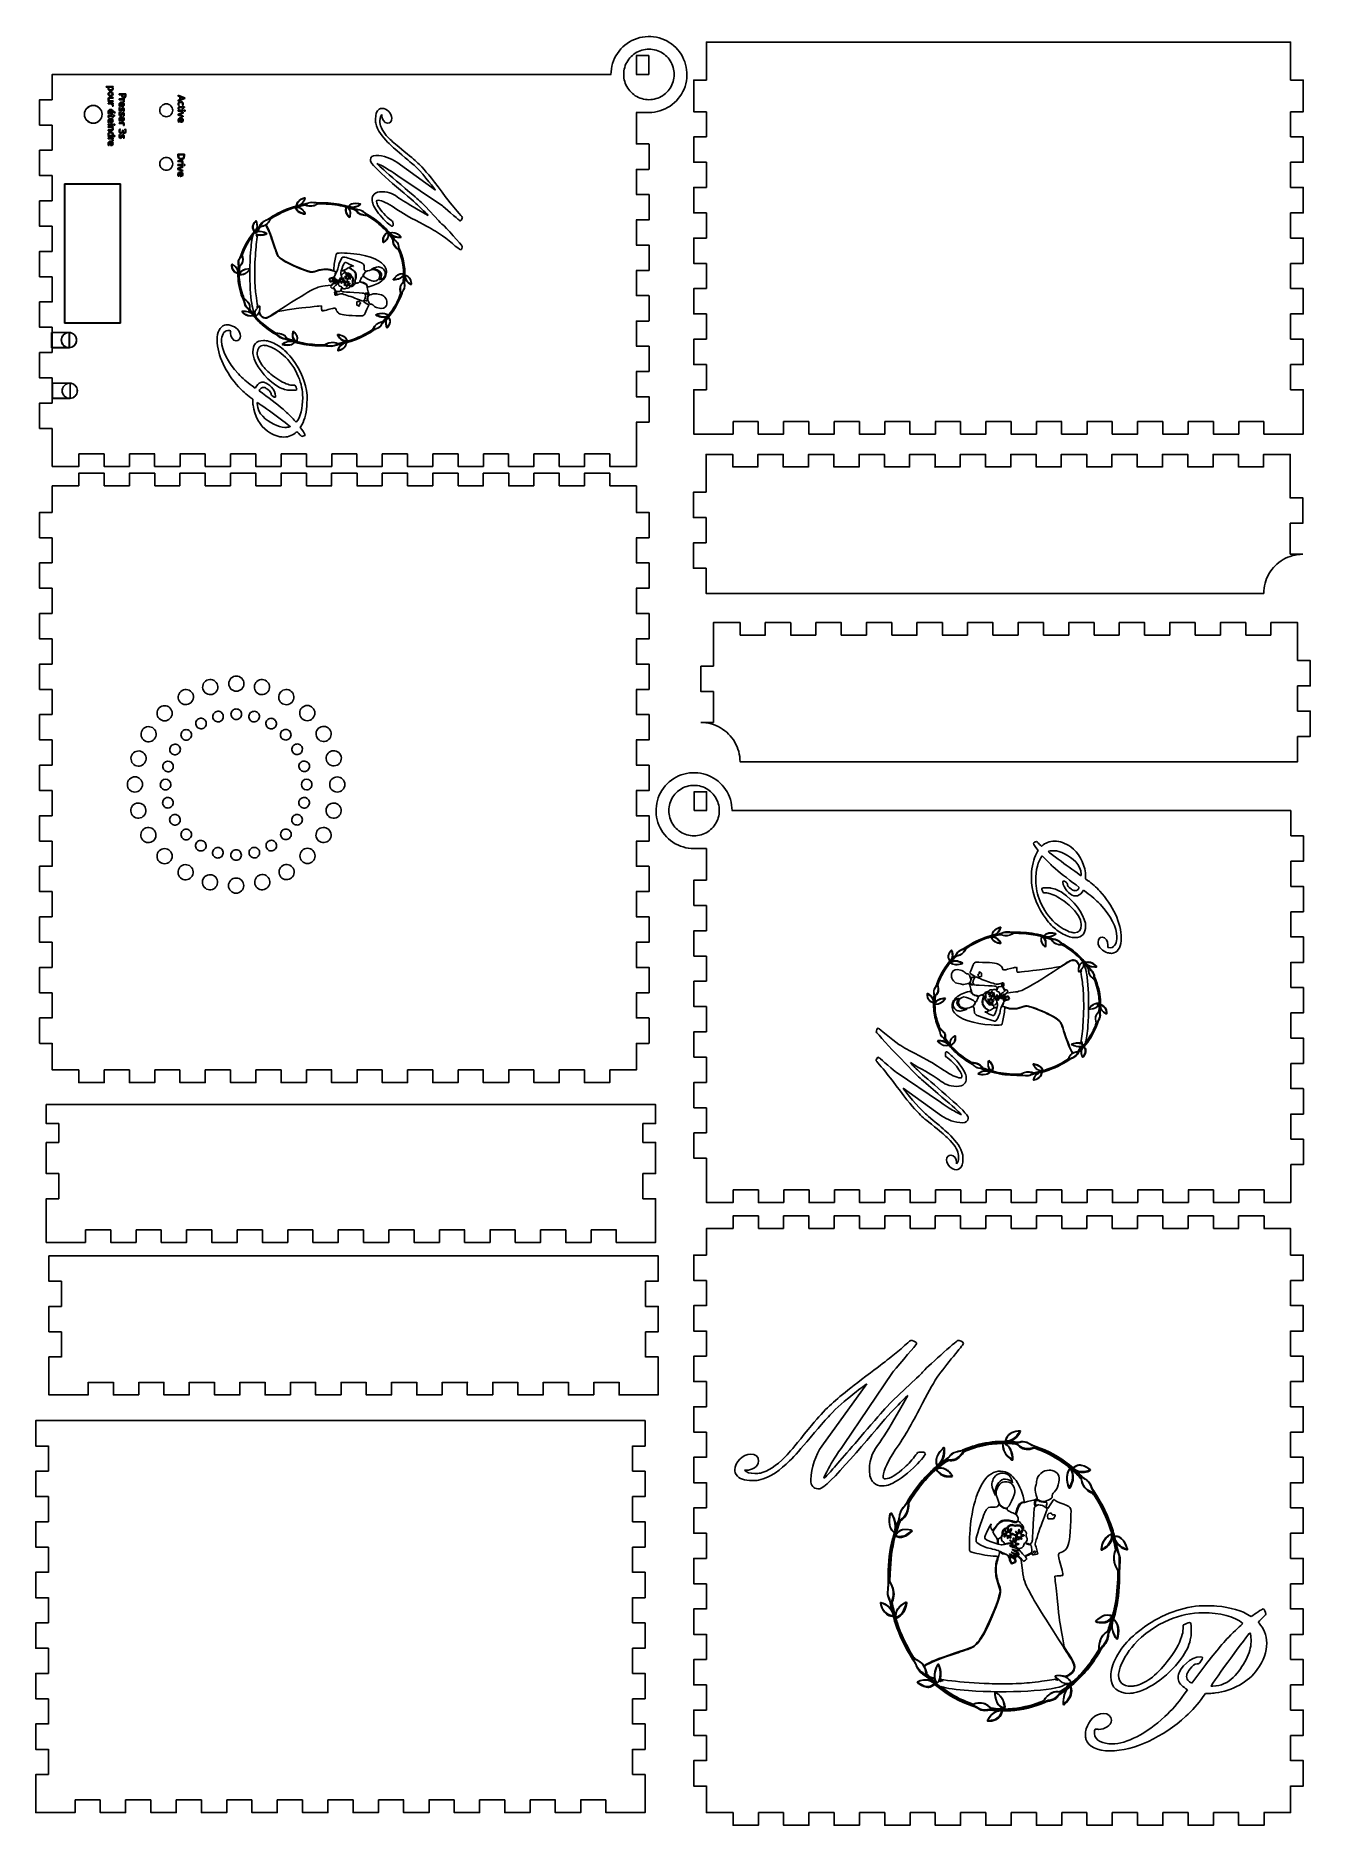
# Model space of a CAD drawing. Extents: x 5 to 509, y -8625 to -7917.
import ezdxf

# ---------------------------------------------------------------- set-up
doc = ezdxf.new("R2010")
doc.units = 0
doc.layers.add('Corps', color=7, linetype='CONTINUOUS')

msp = doc.modelspace()

# ---------------------------------------------------------------- linework, layer by layer
at = {"layer": 'Corps', "color": 7}
for p, q in [((270.328096, -7919.61492), (270.328096, -7919.61492)), ((270.328096, -7919.61492), (270.328096, -7934.61492)), ((501.347646, -7919.59492), (270.347596, -7919.59492)), ((501.347646, -7919.59492), (501.347646, -7919.59492)), ((501.367146, -7934.61492), (501.367146, -7919.61492)), ((242.585016, -7924.89722), (247.585016, -7924.89722)), ((242.604516, -7932.36152), (242.604516, -7924.87722)), ((247.565516, -7924.87722), (247.565516, -7932.36152)), ((11.561581, -7932.39722), (11.561581, -7932.39722)), ((11.561581, -7932.39722), (11.561581, -7942.39722)), ((232.581076, -7932.37822), (11.581111, -7932.37822)), ((247.585016, -7932.34152), (242.585016, -7932.34152)), ((265.328086, -7934.61492), (265.328086, -7947.11492)), ((270.347596, -7934.59492), (265.347586, -7934.59492)), ((506.347646, -7934.59492), (501.347646, -7934.59492)), ((506.367146, -7947.11492), (506.367146, -7934.61492)), ((6.561581, -7942.39722), (6.561581, -7952.39722)), ((11.581111, -7942.37822), (6.581111, -7942.37822)), ((31.271476, -7948.14864), (31.271476, -7948.14864)), ((31.304476, -7948.14864), (31.304476, -7948.14864)), ((56.660576, -7949.12105), (56.660576, -7949.12105)), ((242.585016, -7947.38162), (242.585016, -7947.38162)), ((242.585016, -7947.42062), (247.585016, -7947.42062)), ((242.604516, -7959.90162), (242.604516, -7947.40162)), ((265.347586, -7947.13492), (270.347596, -7947.13492)), ((270.328096, -7947.11492), (270.328096, -7957.11492)), ((501.347646, -7947.13492), (506.347646, -7947.13492)), ((501.367146, -7957.11492), (501.367146, -7947.11492)), ((6.581111, -7952.41722), (11.581111, -7952.41722)), ((11.561581, -7952.39722), (11.561581, -7962.39722)), ((6.561581, -7962.39722), (6.561581, -7972.39722)), ((11.581111, -7962.37822), (6.581111, -7962.37822)), ((247.585016, -7959.88162), (242.585016, -7959.88162)), ((247.604516, -7969.90162), (247.604516, -7959.90162)), ((265.328086, -7957.11492), (265.328086, -7967.11492)), ((270.347596, -7957.09492), (265.347586, -7957.09492)), ((506.347646, -7957.09492), (501.347646, -7957.09492)), ((506.367146, -7967.11492), (506.367146, -7957.11492)), ((56.660576, -7970.28768), (56.660576, -7970.28768)), ((242.585016, -7969.92162), (247.585016, -7969.92162)), ((242.604516, -7979.90162), (242.604516, -7969.90162)), ((265.347586, -7967.13492), (270.347596, -7967.13492)), ((270.328096, -7967.11492), (270.328096, -7977.11492)), ((501.347646, -7967.13492), (506.347646, -7967.13492)), ((501.367146, -7977.11492), (501.367146, -7967.11492)), ((6.581111, -7972.41722), (11.581111, -7972.41722)), ((11.561581, -7972.39722), (11.561581, -7982.39722)), ((38.454576, -7975.64549), (16.415476, -7975.64549)), ((16.415476, -7975.64549), (16.415476, -8030.72362)), ((16.495676, -8030.64546), (16.495676, -7975.72359)), ((16.495676, -7975.72359), (38.415576, -7975.72359)), ((38.415576, -7975.72359), (38.415576, -8030.64546)), ((38.495576, -7975.64549), (38.454576, -7975.64549)), ((38.495576, -8030.72362), (38.495576, -7975.64549)), ((265.328086, -7977.11492), (265.328086, -7987.11492)), ((270.347596, -7977.09492), (265.347586, -7977.09492)), ((506.347646, -7977.09492), (501.347646, -7977.09492)), ((506.367146, -7987.11492), (506.367146, -7977.11492)), ((6.561581, -7982.39722), (6.561581, -7992.39722)), ((11.581111, -7982.37822), (6.581111, -7982.37822)), ((247.585016, -7979.88162), (242.585016, -7979.88162)), ((247.604516, -7989.90162), (247.604516, -7979.90162)), ((242.585016, -7989.92162), (247.585016, -7989.92162)), ((242.604516, -7999.90162), (242.604516, -7989.90162)), ((265.347586, -7987.13492), (270.347596, -7987.13492)), ((270.328096, -7987.11492), (270.328096, -7997.11492)), ((501.347646, -7987.13492), (506.347646, -7987.13492)), ((501.367146, -7997.11492), (501.367146, -7987.11492)), ((6.581111, -7992.41722), (11.581111, -7992.41722)), ((11.561581, -7992.39722), (11.561581, -8002.39722)), ((265.328086, -7997.11492), (265.328086, -8007.11492)), ((270.347596, -7997.09492), (265.347586, -7997.09492)), ((506.347646, -7997.09492), (501.347646, -7997.09492)), ((506.367146, -8007.11492), (506.367146, -7997.11492)), ((6.561581, -8002.39722), (6.561581, -8012.39722)), ((11.581111, -8002.37722), (6.581111, -8002.37722)), ((247.585016, -7999.88162), (242.585016, -7999.88162)), ((247.604516, -8009.90162), (247.604516, -7999.90162)), ((6.581111, -8012.41722), (11.581111, -8012.41722)), ((11.561581, -8012.39722), (11.561581, -8022.39722)), ((242.585016, -8009.92162), (247.585016, -8009.92162)), ((242.604516, -8019.90162), (242.604516, -8009.90162)), ((265.347586, -8007.13492), (270.347596, -8007.13492)), ((270.328096, -8007.11492), (270.328096, -8017.11492)), ((501.347646, -8007.13492), (506.347646, -8007.13492)), ((501.367146, -8017.11492), (501.367146, -8007.11492)), ((247.585016, -8019.88162), (242.585016, -8019.88162)), ((247.604516, -8029.90162), (247.604516, -8019.90162)), ((265.328086, -8017.11492), (265.328086, -8027.11492)), ((270.347596, -8017.09492), (265.347586, -8017.09492)), ((506.347646, -8017.09492), (501.347646, -8017.09492)), ((506.367146, -8027.11492), (506.367146, -8017.11492)), ((6.561581, -8022.39722), (6.561581, -8032.39722)), ((11.581111, -8022.37722), (6.581111, -8022.37722)), ((265.347586, -8027.13492), (270.347596, -8027.13492)), ((270.328096, -8027.11492), (270.328096, -8037.11492)), ((501.347646, -8027.13492), (506.347646, -8027.13492)), ((501.367146, -8037.11492), (501.367146, -8027.11492)), ((6.581111, -8032.41722), (11.581111, -8032.41722)), ((11.561581, -8032.39722), (11.561581, -8042.39722)), ((16.415476, -8030.72362), (38.495576, -8030.72362)), ((38.415576, -8030.64546), (16.495676, -8030.64546)), ((242.585016, -8029.92162), (247.585016, -8029.92162)), ((242.604516, -8039.90162), (242.604516, -8029.90162)), ((18.313786, -8034.42314), (11.274686, -8034.42314)), ((11.274686, -8034.42314), (11.274686, -8040.50127)), ((11.274686, -8040.50127), (18.352786, -8040.50127)), ((11.352886, -8040.42311), (11.352886, -8034.50124)), ((11.352886, -8034.50124), (18.274786, -8034.50124)), ((18.274786, -8040.42311), (11.352886, -8040.42311)), ((18.274786, -8034.50124), (18.274786, -8040.42311)), ((18.352786, -8034.42314), (18.313786, -8034.42314)), ((18.352786, -8040.50127), (18.352786, -8034.42314)), ((21.139586, -8037.4622), (21.139586, -8037.4622)), ((21.194586, -8037.4622), (21.194586, -8037.4622)), ((247.585016, -8039.88162), (242.585016, -8039.88162)), ((247.604516, -8049.90172), (247.604516, -8039.90162)), ((265.328086, -8037.11492), (265.328086, -8047.11492)), ((270.347596, -8037.09492), (265.347586, -8037.09492)), ((506.347646, -8037.09492), (501.347646, -8037.09492)), ((506.367146, -8047.11492), (506.367146, -8037.11492)), ((6.561581, -8042.39722), (6.561581, -8052.39722)), ((11.581111, -8042.37722), (6.581111, -8042.37722)), ((265.347586, -8047.13492), (270.347596, -8047.13492)), ((270.328096, -8047.11492), (270.328096, -8057.11492)), ((501.347646, -8047.13492), (506.347646, -8047.13492)), ((501.367146, -8057.11492), (501.367146, -8047.11492)), ((6.581111, -8052.41722), (11.581111, -8052.41722)), ((11.561581, -8052.39722), (11.561581, -8062.39722)), ((18.626866, -8054.46876), (11.587766, -8054.46876)), ((11.587766, -8054.46876), (11.587766, -8060.54689)), ((11.665966, -8060.46873), (11.665966, -8054.54686)), ((11.665966, -8054.54686), (18.587866, -8054.54686)), ((18.587866, -8054.54686), (18.587866, -8060.46873)), ((18.665866, -8054.46876), (18.626866, -8054.46876)), ((18.665866, -8060.54689), (18.665866, -8054.46876)), ((242.585016, -8049.92072), (247.585016, -8049.92072)), ((242.604516, -8059.90172), (242.604516, -8049.90172)), ((6.561581, -8062.39722), (6.561581, -8072.39722)), ((11.581111, -8062.37722), (6.581111, -8062.37722)), ((11.587766, -8060.54689), (18.665866, -8060.54689)), ((18.587866, -8060.46873), (11.665966, -8060.46873)), ((21.452666, -8057.50782), (21.452666, -8057.50782)), ((21.507666, -8057.50782), (21.507666, -8057.50782)), ((247.585016, -8059.88172), (242.585016, -8059.88172)), ((247.604516, -8069.90172), (247.604516, -8059.90172)), ((265.328086, -8057.11492), (265.328086, -8069.61492)), ((270.347596, -8057.09492), (265.347586, -8057.09492)), ((506.347646, -8057.09492), (501.347646, -8057.09492)), ((506.367146, -8069.61492), (506.367146, -8057.11492)), ((265.328086, -8069.61492), (265.328086, -8074.61492)), ((280.867096, -8074.61492), (280.867096, -8069.61492)), ((290.828106, -8069.61492), (290.828106, -8074.61492)), ((300.867106, -8074.61492), (300.867106, -8069.61492)), ((310.828116, -8069.61492), (310.828116, -8074.61492)), ((320.867116, -8074.61492), (320.867116, -8069.61492)), ((330.828126, -8069.61492), (330.828126, -8074.61492)), ((340.867136, -8074.61492), (340.867136, -8069.61492)), ((350.828136, -8069.61492), (350.828136, -8074.61492)), ((360.867146, -8074.61492), (360.867146, -8069.61492)), ((370.828146, -8069.61492), (370.828146, -8074.61492)), ((380.867146, -8074.61492), (380.867146, -8069.61492)), ((390.828146, -8069.61492), (390.828146, -8074.61492)), ((400.867146, -8074.61492), (400.867146, -8069.61492)), ((410.828146, -8069.61492), (410.828146, -8074.61492)), ((420.867146, -8074.61492), (420.867146, -8069.61492)), ((430.828146, -8069.61492), (430.828146, -8074.61492)), ((440.867146, -8074.61492), (440.867146, -8069.61492)), ((450.828146, -8069.61492), (450.828146, -8074.61492)), ((460.867146, -8074.61492), (460.867146, -8069.61492)), ((470.828146, -8069.61492), (470.828146, -8074.61492)), ((480.867146, -8074.61492), (480.867146, -8069.61492)), ((490.828146, -8069.61492), (490.828146, -8074.61492)), ((506.367146, -8074.61492), (506.367146, -8069.61492)), ((6.581111, -8072.41722), (11.581111, -8072.41722)), ((11.561581, -8072.39722), (11.561581, -8082.39722)), ((242.585016, -8069.92072), (247.585016, -8069.92072)), ((242.604516, -8082.40172), (242.604516, -8069.90172)), ((265.347586, -8074.63492), (270.347596, -8074.63492)), ((270.347596, -8074.63492), (280.847596, -8074.63492)), ((280.847596, -8069.63492), (290.847606, -8069.63492)), ((290.847606, -8074.63492), (300.847606, -8074.63492)), ((300.847606, -8069.63492), (310.847616, -8069.63492)), ((310.847616, -8074.63492), (320.847616, -8074.63492)), ((320.847616, -8069.63492), (330.847626, -8069.63492)), ((330.847626, -8074.63492), (340.847636, -8074.63492)), ((340.847636, -8069.63492), (350.847636, -8069.63492)), ((350.847636, -8074.63492), (360.847646, -8074.63492)), ((360.847646, -8069.63492), (370.847646, -8069.63492)), ((370.847646, -8074.63492), (380.847646, -8074.63492)), ((380.847646, -8069.63492), (390.847646, -8069.63492)), ((390.847646, -8074.63492), (400.847646, -8074.63492)), ((400.847646, -8069.63492), (410.847646, -8069.63492)), ((410.847646, -8074.63492), (420.847646, -8074.63492)), ((420.847646, -8069.63492), (430.847646, -8069.63492)), ((430.847646, -8074.63492), (440.847646, -8074.63492)), ((440.847646, -8069.63492), (450.847646, -8069.63492)), ((450.847646, -8074.63492), (460.847646, -8074.63492)), ((460.847646, -8069.63492), (470.847646, -8069.63492)), ((470.847646, -8074.63492), (480.847646, -8074.63492)), ((480.847646, -8069.63492), (490.847646, -8069.63492)), ((490.847646, -8074.63492), (501.347646, -8074.63492)), ((501.347646, -8074.63492), (506.347646, -8074.63492)), ((11.561581, -8082.39722), (11.561581, -8087.39722)), ((22.085016, -8082.42072), (32.085016, -8082.42072)), ((22.104516, -8087.40172), (22.104516, -8082.40172)), ((32.065516, -8082.40172), (32.065516, -8087.40172)), ((42.085016, -8082.42072), (52.085016, -8082.42072)), ((42.104516, -8087.40172), (42.104516, -8082.40172)), ((52.065516, -8082.40172), (52.065516, -8087.40172)), ((62.085016, -8082.42072), (72.085016, -8082.42072)), ((62.104516, -8087.40172), (62.104516, -8082.40172)), ((72.065516, -8082.40172), (72.065516, -8087.40172)), ((82.085016, -8082.42072), (92.085016, -8082.42072)), ((82.104516, -8087.40172), (82.104516, -8082.40172)), ((92.065516, -8082.40172), (92.065516, -8087.40172)), ((102.085019, -8082.42072), (112.085016, -8082.42072)), ((102.104519, -8087.40172), (102.104519, -8082.40172)), ((112.065516, -8082.40172), (112.065516, -8087.40172)), ((122.085016, -8082.42072), (132.085016, -8082.42072)), ((122.104516, -8087.40172), (122.104516, -8082.40172)), ((132.065516, -8082.40172), (132.065516, -8087.40172)), ((142.085016, -8082.42072), (152.085016, -8082.42072)), ((142.104516, -8087.40172), (142.104516, -8082.40172)), ((152.065516, -8082.40172), (152.065516, -8087.40172)), ((162.085016, -8082.42072), (172.085016, -8082.42072)), ((162.104516, -8087.40172), (162.104516, -8082.40172)), ((172.065516, -8082.40172), (172.065516, -8087.40172)), ((182.085016, -8082.42072), (192.085016, -8082.42072)), ((182.104516, -8087.40172), (182.104516, -8082.40172)), ((192.065516, -8082.40172), (192.065516, -8087.40172)), ((202.085016, -8082.42072), (212.085016, -8082.42072)), ((202.104516, -8087.40172), (202.104516, -8082.40172)), ((212.065516, -8082.40172), (212.065516, -8087.40172)), ((222.085016, -8082.42072), (232.085016, -8082.42072)), ((222.104516, -8087.40172), (222.104516, -8082.40172)), ((232.065516, -8082.40172), (232.065516, -8087.40172)), ((242.604516, -8087.40172), (242.604516, -8082.40172)), ((11.581111, -8087.41722), (11.581111, -8087.41722)), ((11.585016, -8087.42072), (22.085016, -8087.42072)), ((22.065514, -8090.13632), (22.065514, -8095.13632)), ((32.085018, -8090.11632), (22.085014, -8090.11632)), ((32.085016, -8087.42072), (42.085016, -8087.42072)), ((32.104518, -8095.13632), (32.104518, -8090.13632)), ((42.065512, -8090.13632), (42.065512, -8095.13632)), ((52.085019, -8090.11632), (42.085012, -8090.11632)), ((52.085016, -8087.42072), (62.085016, -8087.42072)), ((52.104519, -8095.13632), (52.104519, -8090.13632)), ((62.065513, -8090.13632), (62.065513, -8095.13632)), ((72.085017, -8090.11632), (62.085013, -8090.11632)), ((72.085016, -8087.42072), (82.085016, -8087.42072)), ((72.104517, -8095.13632), (72.104517, -8090.13632)), ((82.065521, -8090.13632), (82.065521, -8095.13632)), ((92.085015, -8090.11632), (82.085021, -8090.11632)), ((92.085016, -8087.42072), (102.085019, -8087.42072)), ((92.104515, -8095.13632), (92.104515, -8090.13632)), ((102.065519, -8090.13632), (102.065519, -8095.13632)), ((112.085016, -8090.11632), (102.085019, -8090.11632)), ((112.085016, -8087.42072), (122.085016, -8087.42072)), ((112.104516, -8095.13632), (112.104516, -8090.13632)), ((122.065516, -8090.13632), (122.065516, -8095.13632)), ((132.085016, -8090.11632), (122.085016, -8090.11632)), ((132.085016, -8087.42072), (142.085016, -8087.42072)), ((132.104516, -8095.13632), (132.104516, -8090.13632)), ((142.065516, -8090.13632), (142.065516, -8095.13632)), ((152.085016, -8090.11632), (142.085016, -8090.11632)), ((152.085016, -8087.42072), (162.085016, -8087.42072)), ((152.104516, -8095.13632), (152.104516, -8090.13632)), ((162.065516, -8090.13632), (162.065516, -8095.13632)), ((172.085016, -8090.11632), (162.085016, -8090.11632)), ((172.085016, -8087.42072), (182.085016, -8087.42072)), ((172.104516, -8095.13632), (172.104516, -8090.13632)), ((182.065516, -8090.13632), (182.065516, -8095.13632)), ((192.085016, -8090.11632), (182.085016, -8090.11632)), ((192.085016, -8087.42072), (202.085016, -8087.42072)), ((192.104516, -8095.13632), (192.104516, -8090.13632)), ((202.065516, -8090.13632), (202.065516, -8095.13632)), ((212.085016, -8090.11632), (202.085016, -8090.11632)), ((212.085016, -8087.42072), (222.085016, -8087.42072)), ((212.104516, -8095.13632), (212.104516, -8090.13632)), ((222.065516, -8090.13632), (222.065516, -8095.13632)), ((232.085016, -8090.11632), (222.085016, -8090.11632)), ((232.085016, -8087.42072), (242.585016, -8087.42072)), ((232.104516, -8095.13632), (232.104516, -8090.13632)), ((11.56552, -8095.13632), (11.56552, -8095.13632)), ((11.56552, -8095.13632), (11.56552, -8105.63632)), ((22.085014, -8095.11632), (11.58502, -8095.11632)), ((42.085012, -8095.11632), (32.085018, -8095.11632)), ((62.085013, -8095.11632), (52.085019, -8095.11632)), ((82.085021, -8095.11632), (72.085017, -8095.11632)), ((102.085019, -8095.11632), (92.085015, -8095.11632)), ((122.085016, -8095.11632), (112.085016, -8095.11632)), ((142.085016, -8095.11632), (132.085016, -8095.11632)), ((162.085016, -8095.11632), (152.085016, -8095.11632)), ((182.085016, -8095.11632), (172.085016, -8095.11632)), ((202.085016, -8095.11632), (192.085016, -8095.11632)), ((222.085016, -8095.11632), (212.085016, -8095.11632)), ((242.585016, -8095.11632), (232.085016, -8095.11632)), ((242.585016, -8095.11632), (242.585016, -8095.11632)), ((242.604516, -8105.63632), (242.604516, -8095.13632)), ((6.565513, -8105.63632), (6.565513, -8115.63632)), ((11.58502, -8105.61632), (6.585013, -8105.61632)), ((247.585016, -8105.61632), (242.585016, -8105.61632)), ((247.604516, -8115.63632), (247.604516, -8105.63632)), ((6.585013, -8115.65632), (11.58502, -8115.65632)), ((11.56552, -8115.63632), (11.56552, -8125.63632)), ((242.585016, -8115.65632), (247.585016, -8115.65632)), ((242.604516, -8125.63632), (242.604516, -8115.63632)), ((6.565513, -8125.63632), (6.565513, -8135.63632)), ((11.58502, -8125.61632), (6.585013, -8125.61632)), ((247.585016, -8125.61632), (242.585016, -8125.61632)), ((247.604516, -8135.63632), (247.604516, -8125.63632)), ((6.585013, -8135.65632), (11.58502, -8135.65632)), ((11.56552, -8135.63632), (11.56552, -8145.63632)), ((242.585016, -8135.65632), (247.585016, -8135.65632)), ((242.604516, -8145.63632), (242.604516, -8135.63632)), ((6.565513, -8145.63632), (6.565513, -8155.63632)), ((11.58502, -8145.61632), (6.585013, -8145.61632)), ((247.585016, -8145.61632), (242.585016, -8145.61632)), ((247.604516, -8155.63632), (247.604516, -8145.63632)), ((6.585013, -8155.65632), (11.58502, -8155.65632)), ((11.56552, -8155.63632), (11.56552, -8165.63632)), ((242.585016, -8155.65632), (247.585016, -8155.65632)), ((242.604516, -8165.63632), (242.604516, -8155.63632)), ((6.565513, -8165.63632), (6.565513, -8175.63632)), ((11.58502, -8165.61632), (6.585013, -8165.61632)), ((247.585016, -8165.61632), (242.585016, -8165.61632)), ((247.604516, -8175.63632), (247.604516, -8165.63632)), ((6.585013, -8175.65632), (11.58502, -8175.65632)), ((11.56552, -8175.63632), (11.56552, -8185.63632)), ((76.93952, -8173.931421), (76.93952, -8173.931421)), ((87.382739, -8173.37302), (87.382739, -8173.37302)), ((97.108484, -8173.228258), (97.108484, -8173.228258)), ((242.585016, -8175.65632), (247.585016, -8175.65632)), ((242.604516, -8185.63632), (242.604516, -8175.63632)), ((66.999569, -8177.169086), (66.999569, -8177.169086)), ((107.042654, -8177.917581), (107.042654, -8177.917581)), ((6.565513, -8185.63632), (6.565513, -8195.63632)), ((11.58502, -8185.61632), (6.585013, -8185.61632)), ((59.007484, -8185.08782), (59.007484, -8185.08782)), ((72.229388, -8188.106399), (72.229388, -8188.106399)), ((79.161569, -8185.848372), (79.161569, -8185.848372)), ((86.444601, -8185.45892), (86.444601, -8185.45892)), ((93.227232, -8185.358532), (93.227232, -8185.358532)), ((100.155297, -8188.628631), (100.155297, -8188.628631)), ((115.428576, -8185.01462), (115.428576, -8185.01462)), ((247.585016, -8185.61632), (242.585016, -8185.61632)), ((247.604516, -8195.63632), (247.604516, -8185.63632)), ((6.585013, -8195.65632), (11.58502, -8195.65632)), ((11.56552, -8195.63632), (11.56552, -8205.63632)), ((52.563221, -8192.591187), (52.563221, -8192.591187)), ((66.655733, -8193.62882), (66.655733, -8193.62882)), ((106.003726, -8193.57802), (106.003726, -8193.57802)), ((121.513658, -8191.757059), (121.513658, -8191.757059)), ((242.585016, -8195.65632), (247.585016, -8195.65632)), ((242.604516, -8205.63632), (242.604516, -8195.63632)), ((48.283202, -8201.502187), (48.283202, -8201.502187)), ((62.161292, -8198.861686), (62.161292, -8198.861686)), ((110.247234, -8198.280439), (110.247234, -8198.280439)), ((125.820661, -8202.13165), (125.820661, -8202.13165)), ((6.565513, -8205.63632), (6.565513, -8215.63632)), ((11.58502, -8205.61632), (6.585013, -8205.61632)), ((59.176475, -8205.07629), (59.176475, -8205.07629)), ((113.251242, -8205.515766), (113.251242, -8205.515766)), ((247.585016, -8205.61632), (242.585016, -8205.61632)), ((247.604516, -8215.63632), (247.604516, -8205.63632)), ((6.585013, -8215.65632), (11.58502, -8215.65632)), ((11.56552, -8215.63632), (11.56552, -8225.63632)), ((47.265483, -8213.23722), (47.265483, -8213.23722)), ((58.466875, -8213.26062), (58.466875, -8213.26062)), ((114.282486, -8213.27922), (114.282486, -8213.27922)), ((127.299486, -8213.26362), (127.299486, -8213.26362)), ((242.585016, -8215.65632), (247.585016, -8215.65632)), ((242.604516, -8225.63632), (242.604516, -8215.63632)), ((265.417686, -8216.10012), (270.417696, -8216.10012)), ((265.437186, -8223.56442), (265.437186, -8216.08012)), ((270.398196, -8216.08012), (270.398196, -8223.56442)), ((48.506728, -8222.820525), (48.506728, -8222.820525)), ((59.332409, -8219.944017), (59.332409, -8219.944017)), ((112.988081, -8219.445726), (112.988081, -8219.445726)), ((125.443723, -8222.106132), (125.443723, -8222.106132)), ((270.417696, -8223.54542), (265.417686, -8223.54542)), ((501.417746, -8223.58442), (280.417696, -8223.58442)), ((501.417746, -8223.58352), (501.417746, -8223.58352)), ((501.437246, -8233.60352), (501.437246, -8223.60352)), ((6.565513, -8225.63632), (6.565513, -8235.63632)), ((11.58502, -8225.61632), (6.585013, -8225.61632)), ((52.188858, -8231.751383), (52.188858, -8231.751383)), ((61.900629, -8226.172464), (61.900629, -8226.172464)), ((110.420551, -8226.669395), (110.420551, -8226.669395)), ((247.585016, -8225.61632), (242.585016, -8225.61632)), ((247.604516, -8235.63632), (247.604516, -8225.63632)), ((6.585013, -8235.65632), (11.58502, -8235.65632)), ((11.56552, -8235.63632), (11.56552, -8245.63632)), ((66.655733, -8233.05072), (66.655733, -8233.05072)), ((72.36443, -8236.940317), (72.36443, -8236.940317)), ((78.887425, -8239.216657), (78.887425, -8239.216657)), ((100.023756, -8236.388257), (100.023756, -8236.388257)), ((106.073396, -8232.97942), (106.073396, -8232.97942)), ((121.761869, -8232.463682), (121.761869, -8232.463682)), ((242.585016, -8235.65632), (247.585016, -8235.65632)), ((242.604516, -8245.63632), (242.604516, -8235.63632)), ((265.413756, -8238.62792), (270.413756, -8238.62792)), ((270.394256, -8238.60892), (270.394256, -8238.60892)), ((270.394256, -8238.60892), (270.394256, -8251.10892)), ((270.413756, -8238.58892), (270.413756, -8238.58892)), ((506.417746, -8233.58352), (501.417746, -8233.58352)), ((506.437246, -8243.60352), (506.437246, -8233.60352)), ((6.565513, -8245.63632), (6.565513, -8255.63632)), ((11.58502, -8245.61632), (6.585013, -8245.61632)), ((59.007484, -8241.61422), (59.007484, -8241.61422)), ((86.374685, -8241.16982), (86.374685, -8241.16982)), ((93.512899, -8239.679113), (93.512899, -8239.679113)), ((106.853933, -8246.399871), (106.853933, -8246.399871)), ((115.528486, -8241.51162), (115.528486, -8241.51162)), ((247.585016, -8245.61632), (242.585016, -8245.61632)), ((247.604516, -8255.63632), (247.604516, -8245.63632)), ((501.417746, -8243.62352), (506.417746, -8243.62352)), ((501.437246, -8253.60352), (501.437246, -8243.60352)), ((67.19333, -8247.191497), (67.19333, -8247.191497)), ((76.546352, -8250.455399), (76.546352, -8250.455399)), ((87.282489, -8253.25582), (87.282489, -8253.25582)), ((97.517854, -8251.118336), (97.517854, -8251.118336)), ((265.394256, -8251.10892), (265.394256, -8261.10892)), ((270.413756, -8251.08892), (265.413756, -8251.08892)), ((506.417746, -8253.58352), (501.417746, -8253.58352)), ((506.437246, -8263.60352), (506.437246, -8253.60352)), ((6.585013, -8255.65632), (11.58502, -8255.65632)), ((11.56552, -8255.63632), (11.56552, -8265.63632)), ((242.585016, -8255.65632), (247.585016, -8255.65632)), ((242.604516, -8265.63632), (242.604516, -8255.63632)), ((6.565513, -8265.63632), (6.565513, -8275.63632)), ((11.58502, -8265.61632), (6.585013, -8265.61632)), ((247.585016, -8265.61632), (242.585016, -8265.61632)), ((247.604516, -8275.63632), (247.604516, -8265.63632)), ((265.413756, -8261.12892), (270.413756, -8261.12892)), ((270.394256, -8261.10892), (270.394256, -8271.10892)), ((501.417746, -8263.62352), (506.417746, -8263.62352)), ((501.437246, -8273.60352), (501.437246, -8263.60352)), ((265.394256, -8271.10892), (265.394256, -8281.10902)), ((270.413756, -8271.08892), (265.413756, -8271.08892)), ((506.417746, -8273.58352), (501.417746, -8273.58352)), ((506.437246, -8283.60352), (506.437246, -8273.60352)), ((6.585013, -8275.65632), (11.58502, -8275.65632)), ((11.56552, -8275.63632), (11.56552, -8285.63632)), ((242.585016, -8275.65632), (247.585016, -8275.65632)), ((242.604516, -8285.63632), (242.604516, -8275.63632)), ((265.413756, -8281.12802), (270.413756, -8281.12802)), ((270.394256, -8281.10902), (270.394256, -8291.10902)), ((6.565513, -8285.63632), (6.565513, -8295.63632)), ((11.58502, -8285.61632), (6.585013, -8285.61632)), ((247.585016, -8285.61632), (242.585016, -8285.61632)), ((247.604516, -8295.63632), (247.604516, -8285.63632)), ((501.417746, -8283.62352), (506.417746, -8283.62352)), ((501.437246, -8293.60352), (501.437246, -8283.60352)), ((6.585013, -8295.65632), (11.58502, -8295.65632)), ((11.56552, -8295.63632), (11.56552, -8305.63632)), ((242.585016, -8295.65632), (247.585016, -8295.65632)), ((242.604516, -8305.63632), (242.604516, -8295.63632)), ((265.394256, -8291.10902), (265.394256, -8301.10902)), ((270.413756, -8291.08902), (265.413756, -8291.08902)), ((506.417746, -8293.58352), (501.417746, -8293.58352)), ((506.437246, -8303.60352), (506.437246, -8293.60352)), ((265.413756, -8301.12802), (270.413756, -8301.12802)), ((270.394256, -8301.10902), (270.394256, -8311.10902)), ((6.565513, -8305.63632), (6.565513, -8315.63632)), ((11.58502, -8305.61632), (6.585013, -8305.61632)), ((247.585016, -8305.61632), (242.585016, -8305.61632)), ((247.604516, -8315.63632), (247.604516, -8305.63632)), ((501.417746, -8303.62352), (506.417746, -8303.62352)), ((501.437246, -8313.60352), (501.437246, -8303.60352)), ((6.585013, -8315.65632), (11.58502, -8315.65632)), ((11.56552, -8315.63632), (11.56552, -8326.13632)), ((242.585016, -8315.65632), (247.585016, -8315.65632)), ((242.604516, -8326.13632), (242.604516, -8315.63632)), ((265.394256, -8311.10902), (265.394256, -8321.10902)), ((270.413756, -8311.08902), (265.413756, -8311.08902)), ((506.417746, -8313.58352), (501.417746, -8313.58352)), ((506.437246, -8323.60352), (506.437246, -8313.60352)), ((265.413756, -8321.12802), (270.413756, -8321.12802)), ((270.394256, -8321.10902), (270.394256, -8331.10902)), ((501.417746, -8323.62352), (506.417746, -8323.62352)), ((501.437246, -8333.60352), (501.437246, -8323.60352)), ((11.58502, -8326.15632), (22.085014, -8326.15632)), ((11.58502, -8326.15632), (11.58502, -8326.15632)), ((22.065514, -8326.13632), (22.065514, -8331.13632)), ((22.085014, -8331.15632), (32.085018, -8331.15632)), ((32.085018, -8326.15632), (42.085012, -8326.15632)), ((32.104518, -8331.13632), (32.104518, -8326.13632)), ((42.065512, -8326.13632), (42.065512, -8331.13632)), ((42.085012, -8331.15632), (52.085019, -8331.15632)), ((52.085019, -8326.15632), (62.085013, -8326.15632)), ((52.104519, -8331.13632), (52.104519, -8326.13632)), ((62.065513, -8326.13632), (62.065513, -8331.13632)), ((62.085013, -8331.15632), (72.085017, -8331.15632)), ((72.085017, -8326.15632), (82.085021, -8326.15632)), ((72.104517, -8331.13632), (72.104517, -8326.13632)), ((82.065521, -8326.13632), (82.065521, -8331.13632)), ((82.085021, -8331.15632), (92.085015, -8331.15632)), ((92.085015, -8326.15632), (102.085019, -8326.15632)), ((92.104515, -8331.13632), (92.104515, -8326.13632)), ((102.065519, -8326.13632), (102.065519, -8331.13632)), ((102.085019, -8331.15632), (112.085016, -8331.15632)), ((112.085016, -8326.15632), (122.085016, -8326.15632)), ((112.104516, -8331.13632), (112.104516, -8326.13632)), ((122.065516, -8326.13632), (122.065516, -8331.13632)), ((122.085016, -8331.15632), (132.085016, -8331.15632)), ((132.085016, -8326.15632), (142.085016, -8326.15632)), ((132.104516, -8331.13632), (132.104516, -8326.13632)), ((142.065516, -8326.13632), (142.065516, -8331.13632)), ((142.085016, -8331.15632), (152.085016, -8331.15632)), ((152.085016, -8326.15632), (162.085016, -8326.15632)), ((152.104516, -8331.13632), (152.104516, -8326.13632)), ((162.065516, -8326.13632), (162.065516, -8331.13632)), ((162.085016, -8331.15632), (172.085016, -8331.15632)), ((172.085016, -8326.15632), (182.085016, -8326.15632)), ((172.104516, -8331.13632), (172.104516, -8326.13632)), ((182.065516, -8326.13632), (182.065516, -8331.13632)), ((182.085016, -8331.15632), (192.085016, -8331.15632)), ((192.085016, -8326.15632), (202.085016, -8326.15632)), ((192.104516, -8331.13632), (192.104516, -8326.13632)), ((202.065516, -8326.13632), (202.065516, -8331.13632)), ((202.085016, -8331.15632), (212.085016, -8331.15632)), ((212.085016, -8326.15632), (222.085016, -8326.15632)), ((212.104516, -8331.13632), (212.104516, -8326.13632)), ((222.065516, -8326.13632), (222.065516, -8331.13632)), ((222.085016, -8331.15632), (232.085016, -8331.15632)), ((232.085016, -8326.15632), (242.585016, -8326.15632)), ((232.104516, -8331.13632), (232.104516, -8326.13632)), ((242.604516, -8326.13632), (242.604516, -8326.13632)), ((265.394256, -8331.10902), (265.394256, -8341.10902)), ((270.413756, -8331.08902), (265.413756, -8331.08902)), ((506.417746, -8333.58352), (501.417746, -8333.58352)), ((506.437246, -8343.60352), (506.437246, -8333.60352)), ((265.413756, -8341.12802), (270.413756, -8341.12802)), ((270.394256, -8341.10902), (270.394256, -8351.10902)), ((501.417746, -8343.62352), (506.417746, -8343.62352)), ((501.437246, -8353.60352), (501.437246, -8343.60352)), ((265.394256, -8351.10902), (265.394256, -8361.10902)), ((270.413756, -8351.08902), (265.413756, -8351.08902)), ((506.417746, -8353.58352), (501.417746, -8353.58352)), ((506.437246, -8363.60352), (506.437246, -8353.60352)), ((265.413756, -8361.12802), (270.413756, -8361.12802)), ((270.394256, -8361.10902), (270.394256, -8373.60902)), ((501.417746, -8363.62352), (506.417746, -8363.62352)), ((501.437246, -8373.60352), (501.437246, -8363.60352)), ((270.394256, -8373.60902), (270.394256, -8378.60902)), ((280.917696, -8373.62352), (290.917706, -8373.62352)), ((280.937196, -8378.60352), (280.937196, -8373.60352)), ((290.898206, -8373.60352), (290.898206, -8378.60352)), ((300.917706, -8373.62352), (310.917716, -8373.62352)), ((300.937206, -8378.60352), (300.937206, -8373.60352)), ((310.898216, -8373.60352), (310.898216, -8378.60352)), ((320.917716, -8373.62352), (330.917726, -8373.62352)), ((320.937216, -8378.60352), (320.937216, -8373.60352)), ((330.898226, -8373.60352), (330.898226, -8378.60352)), ((340.917726, -8373.62352), (350.917736, -8373.62352)), ((340.937226, -8378.60352), (340.937226, -8373.60352)), ((350.898236, -8373.60352), (350.898236, -8378.60352)), ((360.917746, -8373.62352), (370.917746, -8373.62352)), ((360.937246, -8378.60352), (360.937246, -8373.60352)), ((370.898246, -8373.60352), (370.898246, -8378.60352)), ((380.917746, -8373.62352), (390.917746, -8373.62352)), ((380.937246, -8378.60352), (380.937246, -8373.60352)), ((390.898246, -8373.60352), (390.898246, -8378.60352)), ((400.917746, -8373.62352), (410.917746, -8373.62352)), ((400.937246, -8378.60352), (400.937246, -8373.60352)), ((410.898246, -8373.60352), (410.898246, -8378.60352)), ((420.917746, -8373.62352), (430.917746, -8373.62352)), ((420.937246, -8378.60352), (420.937246, -8373.60352)), ((430.898246, -8373.60352), (430.898246, -8378.60352)), ((440.917746, -8373.62352), (450.917746, -8373.62352)), ((440.937246, -8378.60352), (440.937246, -8373.60352)), ((450.898246, -8373.60352), (450.898246, -8378.60352)), ((460.917746, -8373.62352), (470.917746, -8373.62352)), ((460.937246, -8378.60352), (460.937246, -8373.60352)), ((470.898246, -8373.60352), (470.898246, -8378.60352)), ((480.917746, -8373.62352), (490.917746, -8373.62352)), ((480.937246, -8378.60352), (480.937246, -8373.60352)), ((490.898246, -8373.60352), (490.898246, -8378.60352)), ((501.437246, -8378.60352), (501.437246, -8373.60352)), ((270.413756, -8378.62802), (270.413756, -8378.62802)), ((270.417696, -8378.62352), (280.917696, -8378.62352)), ((290.917706, -8378.62352), (300.917706, -8378.62352)), ((310.917716, -8378.62352), (320.917716, -8378.62352)), ((330.917726, -8378.62352), (340.917726, -8378.62352)), ((350.917736, -8378.62352), (360.917746, -8378.62352)), ((370.917746, -8378.62352), (380.917746, -8378.62352)), ((390.917746, -8378.62352), (400.917746, -8378.62352)), ((410.917746, -8378.62352), (420.917746, -8378.62352)), ((430.917746, -8378.62352), (440.917746, -8378.62352)), ((450.917746, -8378.62352), (460.917746, -8378.62352)), ((470.917746, -8378.62352), (480.917746, -8378.62352)), ((490.917746, -8378.62352), (501.417746, -8378.62352)), ((5.05, -8464.93082), (5.05, -8464.93082)), ((5.05, -8464.93082), (5.05, -8474.93082)), ((10.0695, -8464.91082), (5.0695, -8464.91082)), ((241.069496, -8464.91082), (10.0695, -8464.91082)), ((246.069496, -8464.91082), (241.069496, -8464.91082)), ((246.088996, -8474.93082), (246.088996, -8464.93082)), ((5.0695, -8474.95082), (10.0695, -8474.95082)), ((10.05, -8474.93082), (10.05, -8484.93082)), ((241.069496, -8474.95082), (246.069496, -8474.95082)), ((241.088996, -8484.93082), (241.088996, -8474.93082)), ((5.05, -8484.93082), (5.05, -8494.93082)), ((10.0695, -8484.91082), (5.0695, -8484.91082)), ((246.069496, -8484.91082), (241.069496, -8484.91082)), ((246.088996, -8494.93082), (246.088996, -8484.93082)), ((5.0695, -8494.95082), (10.0695, -8494.95082)), ((10.05, -8494.93082), (10.05, -8504.93082)), ((241.069496, -8494.95082), (246.069496, -8494.95082)), ((241.088996, -8504.93082), (241.088996, -8494.93082)), ((5.05, -8504.93082), (5.05, -8514.93082)), ((10.0695, -8504.91082), (5.0695, -8504.91082)), ((246.069496, -8504.91082), (241.069496, -8504.91082)), ((246.088996, -8514.93082), (246.088996, -8504.93082)), ((5.0695, -8514.95082), (10.0695, -8514.95082)), ((10.05, -8514.93082), (10.05, -8524.93082)), ((241.069496, -8514.95082), (246.069496, -8514.95082)), ((241.088996, -8524.93082), (241.088996, -8514.93082)), ((5.05, -8524.93082), (5.05, -8534.93082)), ((10.0695, -8524.91082), (5.0695, -8524.91082)), ((246.069496, -8524.91082), (241.069496, -8524.91082)), ((246.088996, -8534.93082), (246.088996, -8524.93082)), ((5.0695, -8534.95082), (10.0695, -8534.95082)), ((10.05, -8534.93082), (10.05, -8544.93082)), ((241.069496, -8534.95082), (246.069496, -8534.95082)), ((241.088996, -8544.93082), (241.088996, -8534.93082)), ((5.05, -8544.93082), (5.05, -8554.93082)), ((10.0695, -8544.91082), (5.0695, -8544.91082)), ((246.069496, -8544.91082), (241.069496, -8544.91082)), ((246.088996, -8554.93082), (246.088996, -8544.93082)), ((5.0695, -8554.95082), (10.0695, -8554.95082)), ((10.05, -8554.93082), (10.05, -8564.93082)), ((241.069496, -8554.95082), (246.069496, -8554.95082)), ((241.088996, -8564.93082), (241.088996, -8554.93082)), ((5.05, -8564.93082), (5.05, -8574.93082)), ((10.0695, -8564.91082), (5.0695, -8564.91082)), ((246.069496, -8564.91082), (241.069496, -8564.91082)), ((246.088996, -8574.93082), (246.088996, -8564.93082)), ((5.0695, -8574.95082), (10.0695, -8574.95082)), ((10.05, -8574.93082), (10.05, -8584.93082)), ((241.069496, -8574.95082), (246.069496, -8574.95082)), ((241.088996, -8584.93082), (241.088996, -8574.93082)), ((5.05, -8584.93082), (5.05, -8594.93082)), ((10.0695, -8584.91082), (5.0695, -8584.91082)), ((246.069496, -8584.91082), (241.069496, -8584.91082)), ((246.088996, -8594.93082), (246.088996, -8584.93082)), ((5.0695, -8594.95082), (10.0695, -8594.95082)), ((10.05, -8594.93082), (10.05, -8604.93082)), ((241.069496, -8594.95082), (246.069496, -8594.95082)), ((241.088996, -8604.93082), (241.088996, -8594.93082)), ((5.05, -8604.93082), (5.05, -8614.93082)), ((10.0695, -8604.91082), (5.0695, -8604.91082)), ((246.069496, -8604.91082), (241.069496, -8604.91082)), ((246.088996, -8614.93082), (246.088996, -8604.93082)), ((5.05, -8614.93082), (5.05, -8619.93082)), ((5.0695, -8619.95082), (10.0695, -8619.95082)), ((10.0695, -8619.95082), (20.569501, -8619.95082)), ((20.569501, -8614.95082), (30.569501, -8614.95082)), ((20.589001, -8619.93082), (20.589001, -8614.93082)), ((30.550001, -8614.93082), (30.550001, -8619.93082)), ((30.569501, -8619.95082), (40.569501, -8619.95082)), ((40.569501, -8614.95082), (50.569501, -8614.95082)), ((40.589001, -8619.93082), (40.589001, -8614.93082)), ((50.550001, -8614.93082), (50.550001, -8619.93082)), ((50.569501, -8619.95082), (60.569501, -8619.95082)), ((60.569501, -8614.95082), (70.569501, -8614.95082)), ((60.589001, -8619.93082), (60.589001, -8614.93082)), ((70.550001, -8614.93082), (70.550001, -8619.93082)), ((70.569501, -8619.95082), (80.569501, -8619.95082)), ((80.569501, -8614.95082), (90.569501, -8614.95082)), ((80.589001, -8619.93082), (80.589001, -8614.93082)), ((90.550001, -8614.93082), (90.550001, -8619.93082)), ((90.569501, -8619.95082), (100.569501, -8619.95082)), ((100.569501, -8614.95082), (110.569496, -8614.95082)), ((100.589001, -8619.93082), (100.589001, -8614.93082)), ((110.549996, -8614.93082), (110.549996, -8619.93082)), ((110.569496, -8619.95082), (120.569496, -8619.95082)), ((120.569496, -8614.95082), (130.569496, -8614.95082)), ((120.588996, -8619.93082), (120.588996, -8614.93082)), ((130.549996, -8614.93082), (130.549996, -8619.93082)), ((130.569496, -8619.95082), (140.569496, -8619.95082)), ((140.569496, -8614.95082), (150.569496, -8614.95082)), ((140.588996, -8619.93082), (140.588996, -8614.93082)), ((150.549996, -8614.93082), (150.549996, -8619.93082)), ((150.569496, -8619.95082), (160.569496, -8619.95082)), ((160.569496, -8614.95082), (170.569496, -8614.95082)), ((160.588996, -8619.93082), (160.588996, -8614.93082)), ((170.549996, -8614.93082), (170.549996, -8619.93082)), ((170.569496, -8619.95082), (180.569496, -8619.95082)), ((180.569496, -8614.95082), (190.569496, -8614.95082)), ((180.588996, -8619.93082), (180.588996, -8614.93082)), ((190.549996, -8614.93082), (190.549996, -8619.93082)), ((190.569496, -8619.95082), (200.569496, -8619.95082)), ((200.569496, -8614.95082), (210.569496, -8614.95082)), ((200.588996, -8619.93082), (200.588996, -8614.93082)), ((210.549996, -8614.93082), (210.549996, -8619.93082)), ((210.569496, -8619.95082), (220.569496, -8619.95082)), ((220.569496, -8614.95082), (230.569496, -8614.95082)), ((220.588996, -8619.93082), (220.588996, -8614.93082)), ((230.549996, -8614.93082), (230.549996, -8619.93082)), ((230.569496, -8619.95082), (241.069496, -8619.95082)), ((241.069496, -8619.95082), (246.069496, -8619.95082)), ((246.088996, -8619.93082), (246.088996, -8614.93082))]:
    msp.add_line(p, q, dxfattribs=at)
at = {"layer": 'Corps', "color": 5}
for p, q in [((32.933076, -7937.43461), (32.933076, -7937.11594)), ((32.933076, -7937.11594), (35.596076, -7937.11594)), ((33.956176, -7937.43461), (32.933076, -7937.43461)), ((33.956076, -7937.43461), (33.956176, -7937.43461)), ((34.428176, -7941.49121), (35.596076, -7941.49121)), ((34.428576, -7941.49121), (34.428176, -7941.49121)), ((35.596076, -7941.80816), (34.440276, -7941.80816)), ((34.629776, -7938.51292), (34.629776, -7938.51292)), ((35.596076, -7937.43461), (35.303276, -7937.43461)), ((35.373876, -7940.11489), (35.373876, -7940.11489)), ((35.596076, -7937.11594), (35.596076, -7937.43461)), ((35.596076, -7941.49121), (35.596076, -7941.80816)), ((35.642576, -7940.11489), (35.642576, -7940.11489)), ((38.076376, -7942.40933), (38.076376, -7942.09066)), ((38.076376, -7942.09066), (40.005576, -7942.09066)), ((38.076576, -7940.39739), (38.076576, -7940.04944)), ((38.076576, -7940.04944), (40.648276, -7940.04944)), ((39.110076, -7940.39739), (38.076576, -7940.39739)), ((39.110076, -7940.83492), (39.110076, -7940.39739)), ((40.362376, -7940.39739), (39.396076, -7940.39739)), ((39.396076, -7940.39739), (39.396076, -7940.83492)), ((40.005576, -7942.09066), (40.005576, -7942.40933)), ((40.362376, -7940.83492), (40.362376, -7940.39739)), ((40.648276, -7940.04944), (40.648276, -7940.83492)), ((61.422276, -7940.95215), (61.422276, -7940.58525)), ((61.422276, -7940.58525), (63.993976, -7941.5671)), ((62.081976, -7941.18642), (61.422276, -7940.95215)), ((63.993976, -7941.96156), (61.422276, -7942.94169)), ((62.081976, -7942.34569), (62.081976, -7941.18642)), ((63.651276, -7941.76347), (62.371376, -7941.29149)), ((62.371376, -7941.29149), (62.371376, -7942.23717)), ((62.371376, -7942.23717), (63.651276, -7941.76347)), ((63.993976, -7941.5671), (63.993976, -7941.96156)), ((33.666576, -7944.06986), (33.666576, -7943.75119)), ((33.666576, -7943.75119), (35.595776, -7943.75119)), ((34.682876, -7944.06986), (33.666576, -7944.06986)), ((33.666876, -7943.10696), (33.666876, -7942.79001)), ((33.666876, -7942.79001), (33.963076, -7942.79001)), ((35.596076, -7943.10696), (33.666876, -7943.10696)), ((33.667076, -7949.47691), (33.667076, -7949.15135)), ((34.064976, -7947.91631), (33.765176, -7947.91631)), ((33.932276, -7949.15135), (33.932276, -7949.47691)), ((35.349776, -7948.8241), (34.302476, -7948.8241)), ((34.302676, -7948.50539), (35.349976, -7948.50539)), ((34.502276, -7942.79001), (35.596076, -7942.79001)), ((34.555676, -7947.99038), (34.555676, -7946.53311)), ((34.710676, -7947.99038), (34.555676, -7947.99038)), ((34.710776, -7947.99038), (34.710676, -7947.99038)), ((34.801976, -7946.54344), (34.803676, -7947.67343)), ((35.595776, -7944.06986), (35.296076, -7944.06986)), ((35.620176, -7944.87956), (35.299776, -7944.88118)), ((35.349776, -7949.47694), (35.349776, -7948.8241)), ((35.349976, -7948.50539), (35.349976, -7948.27285)), ((35.349976, -7948.27285), (35.596276, -7948.27285)), ((35.595776, -7943.75119), (35.595776, -7944.06986)), ((35.596076, -7942.79001), (35.596076, -7943.10696)), ((36.143876, -7948.8241), (35.596076, -7948.8241)), ((35.596076, -7948.8241), (35.596076, -7949.47694)), ((35.596276, -7948.27285), (35.596276, -7948.50539)), ((35.596276, -7948.50539), (36.144076, -7948.50539)), ((35.642576, -7942.28875), (35.642576, -7942.28875)), ((35.840676, -7947.14978), (35.840676, -7946.88623)), ((35.840676, -7946.88623), (36.488376, -7947.36854)), ((36.488376, -7947.71133), (35.840676, -7947.14978)), ((36.144076, -7948.50539), (36.143876, -7948.8241)), ((36.488376, -7947.36854), (36.488376, -7947.71133)), ((39.092676, -7942.40933), (38.076376, -7942.40933)), ((38.147676, -7945.50991), (38.474976, -7945.50991)), ((38.147676, -7947.34959), (38.474976, -7947.34959)), ((38.474676, -7945.05688), (38.174976, -7945.05688)), ((38.915976, -7946.19027), (38.941976, -7946.08003)), ((38.915976, -7948.02995), (38.941976, -7947.91971)), ((38.965376, -7945.13095), (38.965376, -7943.67368)), ((39.120376, -7945.13095), (38.965376, -7945.13095)), ((39.120476, -7945.13095), (39.120376, -7945.13095)), ((39.204776, -7946.25405), (39.180776, -7946.36257)), ((39.204776, -7948.09373), (39.180776, -7948.20226)), ((39.211576, -7943.68401), (39.213376, -7944.814)), ((39.948976, -7946.88106), (39.649276, -7946.88106)), ((39.948976, -7948.72074), (39.649276, -7948.72074)), ((40.005576, -7942.40933), (39.705876, -7942.40933)), ((40.029976, -7943.21893), (39.709576, -7943.22065)), ((39.949976, -7946.88101), (39.948976, -7946.88106)), ((39.949976, -7948.72069), (39.948976, -7948.72074)), ((61.422276, -7942.57996), (62.081976, -7942.34569)), ((61.422276, -7942.94169), (61.422276, -7942.57996)), ((61.422276, -7946.8846), (61.422276, -7946.56766)), ((61.422276, -7946.56766), (63.351476, -7946.56766)), ((63.351476, -7946.8846), (61.422276, -7946.8846)), ((61.422276, -7948.04216), (63.351476, -7947.31869)), ((61.422276, -7948.47279), (61.422276, -7948.04216)), ((63.351476, -7949.19626), (61.422276, -7948.47279)), ((61.422376, -7946.14904), (61.422376, -7945.82348)), ((61.687676, -7946.14904), (61.422376, -7946.14904)), ((61.789076, -7944.62807), (61.496276, -7944.62807)), ((61.687676, -7945.82348), (61.687676, -7946.14904)), ((63.351476, -7947.65458), (61.732276, -7948.25748)), ((61.732276, -7948.25748), (63.351476, -7948.86037)), ((63.105176, -7945.49623), (62.057876, -7945.49623)), ((62.057976, -7945.17752), (63.105276, -7945.17752)), ((63.277476, -7944.62807), (62.981176, -7944.62807)), ((63.105176, -7946.14908), (63.105176, -7945.49623)), ((63.351476, -7946.14908), (63.105176, -7946.14908)), ((63.105276, -7945.17752), (63.105276, -7944.94498)), ((63.105276, -7944.94498), (63.351576, -7944.94498)), ((63.276976, -7944.62807), (63.277476, -7944.62807)), ((63.899276, -7945.49623), (63.351476, -7945.49623)), ((63.351476, -7945.49623), (63.351476, -7946.14908)), ((63.351476, -7946.56766), (63.351476, -7946.8846)), ((63.351476, -7947.31869), (63.351476, -7947.65458)), ((63.351476, -7948.86037), (63.351476, -7949.19626)), ((63.351576, -7944.94498), (63.351576, -7945.17752)), ((63.351576, -7945.17752), (63.899376, -7945.17752)), ((63.701176, -7946.8846), (63.701176, -7946.56766)), ((63.701176, -7946.56766), (64.102576, -7946.56766)), ((64.102576, -7946.8846), (63.701176, -7946.8846)), ((63.899376, -7945.17752), (63.899276, -7945.49623)), ((64.102576, -7946.56766), (64.102576, -7946.8846)), ((33.666876, -7952.38288), (33.666876, -7952.06593)), ((33.666876, -7952.06593), (35.596076, -7952.06593)), ((35.596076, -7952.38288), (33.666876, -7952.38288)), ((33.666876, -7953.35095), (33.666876, -7953.03228)), ((33.666876, -7953.03228), (35.596076, -7953.03228)), ((34.757176, -7953.35095), (33.666876, -7953.35095)), ((33.666876, -7954.64803), (33.666876, -7954.33108)), ((33.666876, -7954.33108), (34.820976, -7954.33108)), ((34.831276, -7954.64803), (33.666876, -7954.64803)), ((33.932276, -7949.47691), (33.667076, -7949.47691)), ((34.064976, -7951.47165), (33.765176, -7951.47165)), ((34.555676, -7951.54572), (34.555676, -7950.08845)), ((34.710676, -7951.54572), (34.555676, -7951.54572)), ((34.629776, -7955.47313), (34.629776, -7955.47313)), ((34.710776, -7951.54572), (34.710676, -7951.54572)), ((34.801976, -7950.09878), (34.803676, -7951.22877)), ((34.831176, -7954.64803), (34.831276, -7954.64803)), ((35.596076, -7953.35095), (35.296376, -7953.35095)), ((35.596076, -7949.47694), (35.349776, -7949.47694)), ((35.596076, -7952.06593), (35.596076, -7952.38288)), ((35.596076, -7953.03228), (35.596076, -7953.35095)), ((35.945776, -7952.38288), (35.945776, -7952.06593)), ((35.945776, -7952.06593), (36.347076, -7952.06593)), ((36.347076, -7952.38288), (35.945776, -7952.38288)), ((36.347076, -7952.06593), (36.347076, -7952.38288)), ((38.076376, -7951.80755), (38.076376, -7951.48888)), ((38.076376, -7951.48888), (40.005576, -7951.48888)), ((39.092676, -7951.80755), (38.076376, -7951.80755)), ((38.147676, -7956.18281), (38.474976, -7956.18281)), ((38.154576, -7954.01413), (38.490476, -7954.01413)), ((38.474676, -7950.90666), (38.174976, -7950.90666)), ((38.965376, -7950.98072), (38.965376, -7949.52345)), ((39.120376, -7950.98072), (38.965376, -7950.98072)), ((39.120476, -7950.98072), (39.120376, -7950.98072)), ((39.211576, -7949.53378), (39.213376, -7950.66378)), ((39.308676, -7954.75827), (39.308676, -7954.45855)), ((39.308676, -7954.45855), (39.594576, -7954.45855)), ((39.464776, -7955.17685), (39.463176, -7955.17685)), ((39.594576, -7954.45855), (39.594576, -7954.77205)), ((40.005576, -7951.80755), (39.705876, -7951.80755)), ((40.029976, -7952.61725), (39.709576, -7952.61887)), ((40.005576, -7951.48888), (40.005576, -7951.80755)), ((40.275476, -7954.09165), (40.585476, -7954.09165)), ((61.820376, -7951.20992), (61.520676, -7951.20992)), ((62.311076, -7951.28399), (62.311076, -7949.82672)), ((62.466076, -7951.28399), (62.311076, -7951.28399)), ((62.466176, -7951.28399), (62.466076, -7951.28399)), ((62.557276, -7949.83705), (62.559076, -7950.96704)), ((33.666576, -7957.82958), (33.666576, -7957.5109)), ((33.666576, -7957.5109), (35.595776, -7957.5109)), ((34.682876, -7957.82958), (33.666576, -7957.82958)), ((33.666876, -7956.87012), (33.666876, -7956.55317)), ((33.666876, -7956.55317), (33.956176, -7956.55317)), ((36.347076, -7956.87012), (33.666876, -7956.87012)), ((34.064976, -7960.47713), (33.765176, -7960.47713)), ((34.555676, -7960.5512), (34.555676, -7959.09393)), ((34.710676, -7960.5512), (34.555676, -7960.5512)), ((34.710776, -7960.5512), (34.710676, -7960.5512)), ((34.801976, -7959.10426), (34.803676, -7960.23425)), ((35.595776, -7957.82958), (35.296076, -7957.82958)), ((35.620176, -7958.63918), (35.299776, -7958.6409)), ((35.303276, -7956.55317), (36.347076, -7956.55317)), ((35.303376, -7956.55317), (35.303276, -7956.55317)), ((35.595776, -7957.5109), (35.595776, -7957.82958)), ((36.347076, -7956.55317), (36.347076, -7956.87012)), ((38.915976, -7956.86317), (38.941976, -7956.75292)), ((39.204776, -7956.92695), (39.180776, -7957.03547)), ((39.948976, -7957.55397), (39.649276, -7957.55397)), ((39.949976, -7957.55391), (39.948976, -7957.55397)), ((61.293176, -7966.87273), (61.293176, -7966.55406)), ((61.293176, -7966.55406), (63.222376, -7966.55406)), ((62.309476, -7966.87273), (61.293176, -7966.87273)), ((61.293376, -7964.58002), (61.293376, -7963.86516)), ((61.293376, -7963.86516), (63.865076, -7963.86516)), ((61.293376, -7968.3369), (61.293376, -7968.01995)), ((61.293376, -7968.01995), (63.222576, -7968.01995)), ((63.222576, -7968.3369), (61.293376, -7968.3369)), ((61.293376, -7969.49445), (63.222576, -7968.77098)), ((61.293376, -7969.92508), (61.293376, -7969.49445)), ((63.222576, -7970.64855), (61.293376, -7969.92508)), ((63.579176, -7964.21312), (61.579276, -7964.21312)), ((61.579276, -7964.21312), (61.579276, -7964.63342)), ((63.222576, -7969.10687), (61.603376, -7969.70977)), ((61.603376, -7969.70977), (63.222576, -7970.31266)), ((63.222376, -7966.87273), (62.922676, -7966.87273)), ((63.246776, -7967.68243), (62.926376, -7967.68405)), ((63.222376, -7966.55406), (63.222376, -7966.87273)), ((63.222576, -7968.01995), (63.222576, -7968.3369)), ((63.222576, -7968.77098), (63.222576, -7969.10687)), ((63.222576, -7970.31266), (63.222576, -7970.64855)), ((63.572276, -7968.3369), (63.572276, -7968.01995)), ((63.572276, -7968.01995), (63.973676, -7968.01995)), ((63.973676, -7968.3369), (63.572276, -7968.3369)), ((63.579176, -7964.63342), (63.579176, -7964.21312)), ((63.865076, -7963.86516), (63.865076, -7964.58002)), ((63.973676, -7968.01995), (63.973676, -7968.3369)), ((61.691476, -7972.66221), (61.391776, -7972.66221)), ((62.182176, -7972.73628), (62.182176, -7971.27901)), ((62.337176, -7972.73628), (62.182176, -7972.73628)), ((62.337276, -7972.73628), (62.337176, -7972.73628)), ((62.428376, -7971.28934), (62.430176, -7972.41933))]:
    msp.add_line(p, q, dxfattribs=at)
at = {"layer": 'Corps', "color": 6}
for p, q in [((141.964035, -7948.178568), (141.964035, -7948.650555)), ((141.964035, -7948.178568), (141.964035, -7948.178568)), ((163.109093, -7978.102549), (147.863868, -7967.10525)), ((148.288659, -7972.485903), (165.893817, -7984.379978)), ((108.853756, -7984.23042), (108.853706, -7984.23342)), ((111.571486, -7984.12942), (110.370846, -7984.38082)), ((110.811266, -7984.10972), (111.723866, -7983.92422)), ((112.208796, -7984.34012), (111.571486, -7984.12942)), ((111.723866, -7983.92422), (112.227036, -7984.12752)), ((116.749766, -7983.55432), (116.113386, -7983.88542)), ((118.704776, -7983.60732), (116.749766, -7983.55432)), ((127.323946, -7984.24352), (128.647896, -7984.57372)), ((128.647896, -7984.57372), (128.846926, -7984.31942)), ((164.477807, -7990.279816), (159.049997, -7984.521574)), ((97.468133, -7990.14462), (97.807371, -7989.49252)), ((97.807371, -7989.49252), (98.836476, -7988.85492)), ((108.746636, -7986.27282), (108.746636, -7986.27282)), ((127.795556, -7984.87392), (127.464116, -7984.78492)), ((127.637326, -7985.33942), (127.795556, -7984.87392)), ((128.018746, -7987.25952), (128.018746, -7987.25952)), ((130.230656, -7985.11962), (130.230656, -7985.11922)), ((136.010196, -7988.21622), (135.249006, -7988.17122)), ((137.021156, -7988.84942), (136.010196, -7988.21622)), ((146.353516, -7992.167765), (146.353516, -7991.412585)), ((160.229964, -7988.155874), (157.209259, -7986.409522)), ((159.663535, -7987.542291), (160.229964, -7988.155874)), ((91.006342, -7995.99912), (90.80088, -7996.24182)), ((90.805141, -7995.36732), (91.509184, -7994.49222)), ((90.923942, -7996.23032), (91.006342, -7995.99912)), ((91.235876, -7993.73612), (91.235876, -7993.73652)), ((91.509184, -7994.49222), (91.342165, -7994.31442)), ((92.373808, -7993.57232), (92.907241, -7993.04642)), ((92.514084, -7993.24872), (92.373808, -7993.57232)), ((92.414109, -7995.50712), (92.414109, -7995.50712)), ((92.417761, -7996.32332), (92.515201, -7996.56612)), ((92.417823, -7996.32332), (92.417761, -7996.32332)), ((92.515201, -7996.56612), (92.572771, -7996.20872)), ((93.048752, -7993.51722), (94.201728, -7992.34402)), ((93.919143, -7992.03502), (93.919138, -7992.03462)), ((94.201728, -7992.34402), (94.683533, -7992.29502)), ((142.658326, -7998.71022), (142.658356, -7998.71022)), ((144.185026, -7994.83982), (142.819596, -7993.47142)), ((143.911906, -7995.00262), (144.185026, -7994.83982)), ((145.730256, -7995.69582), (145.730256, -7995.69632)), ((146.170156, -7997.11012), (146.551306, -7997.68332)), ((146.551306, -7997.68332), (146.551566, -7998.46002)), ((86.630037, -8003.90482), (87.003323, -8002.89132)), ((86.80529, -8004.60422), (86.630037, -8003.90482)), ((86.990084, -8003.15052), (86.712627, -8003.90992)), ((86.712627, -8003.90992), (86.887137, -8004.60652)), ((82.922994, -8007.62502), (82.592671, -8007.43942)), ((82.592671, -8007.43942), (82.637861, -8007.82842)), ((82.59663, -8007.36712), (82.596942, -8007.36782)), ((82.768109, -8008.62202), (82.767923, -8008.62202)), ((85.016546, -8011.12952), (84.551951, -8010.98402)), ((85.016546, -8012.14142), (85.016546, -8011.12952)), ((85.478427, -8009.95722), (85.478856, -8009.95702)), ((85.733594, -8011.71762), (85.489875, -8011.68162)), ((85.489875, -8011.68162), (85.543115, -8012.53842)), ((85.520713, -8010.92742), (85.507713, -8011.37242)), ((85.507713, -8011.37242), (85.660361, -8011.03572)), ((89.670676, -8009.23222), (88.94249, -8009.34042)), ((89.063823, -8009.26922), (89.670676, -8009.23222)), ((126.121686, -8012.97232), (126.121686, -8013.45332)), ((126.561446, -8010.03792), (127.163096, -8010.03792)), ((126.561506, -8010.03832), (126.561446, -8010.03792)), ((127.163096, -8010.03792), (127.266166, -8010.32292)), ((128.104586, -8012.50522), (127.639306, -8012.48122)), ((127.658806, -8012.25652), (128.143586, -8012.20152)), ((127.766146, -8012.68612), (128.104586, -8012.50522)), ((128.143586, -8012.20152), (127.901536, -8011.92592)), ((128.099196, -8011.83792), (128.305276, -8012.18182)), ((128.305276, -8012.18182), (128.305276, -8011.84452)), ((128.438576, -8012.22302), (128.438086, -8012.22262)), ((128.569276, -8012.81292), (128.523476, -8013.25722)), ((128.860896, -8008.73772), (128.563376, -8008.91772)), ((128.971906, -8013.08392), (128.569276, -8012.81292)), ((129.018996, -8012.02242), (128.639396, -8012.38472)), ((128.639396, -8012.38472), (129.113526, -8012.38472)), ((129.443236, -8009.08452), (128.860896, -8008.73772)), ((134.766366, -8012.24442), (134.766366, -8012.24442)), ((138.035636, -8009.38432), (138.035426, -8009.38502)), ((151.042536, -8010.76532), (151.042536, -8011.77722)), ((151.042536, -8011.77722), (151.507066, -8011.92272)), ((91.735818, -8015.09612), (91.734952, -8015.09492)), ((120.659456, -8015.86762), (122.034046, -8015.71172)), ((121.435006, -8013.97662), (121.579796, -8014.31472)), ((121.435006, -8013.97662), (121.435006, -8013.97662)), ((121.579796, -8014.31472), (121.968566, -8014.16712)), ((121.970786, -8016.77092), (121.971036, -8016.77042)), ((122.034046, -8015.71172), (122.452836, -8015.26172)), ((122.922556, -8013.75992), (122.922696, -8013.75992)), ((123.081456, -8017.25702), (123.081116, -8017.25702)), ((123.411006, -8014.20972), (123.413606, -8014.20972)), ((123.490246, -8018.02802), (123.703376, -8018.37192)), ((123.703376, -8018.37192), (123.501266, -8018.37192)), ((123.730226, -8018.78052), (123.730186, -8018.78022)), ((124.967226, -8015.82352), (124.967166, -8015.82402)), ((125.385996, -8013.96652), (125.385826, -8013.96612)), ((125.399726, -8013.51662), (125.399426, -8013.51712)), ((126.141816, -8014.10752), (126.096016, -8014.55182)), ((126.121686, -8013.45332), (126.407696, -8013.20222)), ((126.544446, -8014.37852), (126.141816, -8014.10752)), ((126.591616, -8013.31702), (126.212006, -8013.67932)), ((126.212006, -8013.67932), (126.686146, -8013.67932)), ((127.780156, -8015.17542), (127.314936, -8015.15142)), ((127.334436, -8014.92672), (127.334526, -8014.92682)), ((127.334526, -8014.92682), (127.819246, -8014.87182)), ((127.441786, -8015.35632), (127.780156, -8015.17542)), ((127.819246, -8014.87182), (127.577256, -8014.59622)), ((127.774916, -8014.50822), (127.980996, -8014.85212)), ((127.980996, -8014.85212), (127.986996, -8014.48802)), ((128.244836, -8015.48312), (128.199036, -8015.92742)), ((128.647456, -8015.75412), (128.244836, -8015.48312)), ((128.694696, -8014.69272), (128.315036, -8015.05492)), ((128.315036, -8015.05492), (128.789226, -8015.05492)), ((132.893696, -8014.61812), (133.124226, -8014.42412)), ((133.124226, -8014.42412), (133.972016, -8014.68182)), ((136.727306, -8019.87452), (136.959016, -8019.61062)), ((136.959016, -8019.61062), (136.756466, -8019.33532)), ((141.111806, -8013.35362), (140.888326, -8013.52852)), ((140.888326, -8013.52852), (141.272946, -8013.48352)), ((146.699206, -8013.06002), (146.699206, -8013.06002)), ((149.070886, -8019.75632), (149.348286, -8018.99702)), ((149.348286, -8018.99702), (149.173776, -8018.30042)), ((150.538596, -8014.67852), (150.139306, -8015.06752)), ((150.628496, -8013.85222), (150.538596, -8014.67852)), ((151.384286, -8013.25962), (151.384286, -8013.25962)), ((87.285293, -8026.07522), (86.659993, -8026.09822)), ((86.659993, -8026.09822), (87.274832, -8026.65662)), ((92.675163, -8024.07622), (92.616973, -8024.27852)), ((92.652873, -8024.61152), (92.653123, -8024.61152)), ((92.719113, -8024.29822), (92.675163, -8024.07622)), ((93.547642, -8023.99742), (92.887737, -8024.64772)), ((93.618342, -8024.32002), (93.547642, -8023.99742)), ((100.726679, -8026.22012), (99.689401, -8026.89562)), ((103.168639, -8025.77832), (100.726679, -8026.22012)), ((118.019966, -8023.90992), (117.034056, -8024.01612)), ((118.068866, -8024.51982), (118.019966, -8023.90992)), ((118.209466, -8025.91232), (118.163666, -8025.52102)), ((118.704696, -8025.85532), (118.209466, -8025.91232)), ((132.045176, -8022.93342), (132.068676, -8023.59062)), ((132.068676, -8023.59062), (132.473286, -8023.81132)), ((132.676846, -8021.40292), (134.396256, -8022.09162)), ((134.396256, -8022.09162), (134.688876, -8021.83752)), ((134.824336, -8022.01092), (134.614156, -8022.20832)), ((134.614156, -8022.20832), (135.756486, -8022.94962)), ((91.851142, -8027.55802), (91.851147, -8027.55802)), ((93.77892, -8029.99112), (93.778738, -8029.98952)), ((99.039343, -8034.05812), (100.050249, -8034.69132)), ((106.893936, -8033.96162), (106.790056, -8034.77662)), ((107.393566, -8034.48902), (106.893936, -8033.96162)), ((140.138896, -8027.28662), (139.685386, -8027.45632)), ((139.685386, -8027.45632), (140.050126, -8027.64172)), ((144.164936, -8028.01892), (143.674776, -8028.21692)), ((143.685426, -8028.55562), (144.164936, -8028.01892)), ((143.860066, -8031.99712), (144.052836, -8032.55502)), ((143.860066, -8031.99712), (143.860066, -8031.99712)), ((144.052836, -8032.55502), (144.314016, -8032.23982)), ((145.254336, -8027.54022), (144.550296, -8028.41532)), ((144.550296, -8028.41532), (144.717306, -8028.59302)), ((100.050249, -8034.69132), (100.811489, -8034.73632)), ((103.344819, -8039.24252), (103.344819, -8039.24262)), ((105.900676, -8037.84922), (104.864999, -8037.45772)), ((105.350466, -8037.90522), (105.900676, -8037.84922)), ((107.362756, -8038.29542), (106.972006, -8038.15992)), ((107.093406, -8038.57592), (107.362756, -8038.29542)), ((107.411576, -8038.33372), (107.212556, -8038.58812)), ((108.735536, -8038.66392), (107.411576, -8038.33372)), ((119.445876, -8039.42842), (117.463556, -8039.38242)), ((118.229756, -8039.32732), (119.359576, -8039.32782)), ((119.359576, -8039.32782), (119.971566, -8039.00942)), ((119.903596, -8039.14972), (119.445876, -8039.42842)), ((124.484246, -8038.86562), (123.813316, -8038.64272)), ((123.851696, -8038.56752), (124.489006, -8038.77812)), ((125.562376, -8038.64552), (124.484246, -8038.86562)), ((124.489006, -8038.77812), (125.689586, -8038.52672)), ((125.729466, -8036.93652), (125.729466, -8036.93702)), ((90.101646, -8060.243057), (90.904056, -8060.856645)), ((91.800808, -8056.419968), (90.668075, -8055.570387)), ((90.904056, -8060.856645), (90.904056, -8061.753416)), ((92.650389, -8062.602997), (92.650389, -8062.13101)), ((94.679751, -8058.449509), (93.40538, -8057.505536)), ((99.588428, -8060.101463), (99.588613, -8060.101463)), ((106.243438, -8057.316739), (107.045785, -8057.316739)), ((112.332081, -8060.29026), (112.332081, -8059.251888)), ((108.037004, -8069.965993), (107.517809, -8069.44681)), ((105.394042, -8071.806744), (105.394042, -8071.806744)), ((109.689119, -8072.042737), (109.877928, -8071.712345)), ((270.195816, -8082.68292), (270.195816, -8087.68292)), ((280.715316, -8082.66292), (270.215316, -8082.66292)), ((280.734816, -8087.68292), (280.734816, -8082.68292)), ((290.695816, -8082.68292), (290.695816, -8087.68292)), ((300.715316, -8082.66292), (290.715316, -8082.66292)), ((300.734816, -8087.68292), (300.734816, -8082.68292)), ((310.695816, -8082.68292), (310.695816, -8087.68292)), ((320.715316, -8082.66292), (310.715316, -8082.66292)), ((320.734816, -8087.68292), (320.734816, -8082.68292)), ((330.695816, -8082.68292), (330.695816, -8087.68292)), ((340.715316, -8082.66292), (330.715316, -8082.66292)), ((340.734816, -8087.68292), (340.734816, -8082.68292)), ((350.695816, -8082.68292), (350.695816, -8087.68292)), ((360.715316, -8082.66292), (350.715316, -8082.66292)), ((360.734816, -8087.68292), (360.734816, -8082.68292)), ((370.695816, -8082.68292), (370.695816, -8087.68292)), ((380.715316, -8082.66292), (370.715316, -8082.66292)), ((380.734816, -8087.68292), (380.734816, -8082.68292)), ((390.695816, -8082.68292), (390.695816, -8087.68292)), ((400.715316, -8082.66292), (390.715316, -8082.66292)), ((400.734816, -8087.68292), (400.734816, -8082.68292)), ((410.695816, -8082.68292), (410.695816, -8087.68292)), ((420.715316, -8082.66292), (410.715316, -8082.66292)), ((420.734816, -8087.68292), (420.734816, -8082.68292)), ((430.695816, -8082.68292), (430.695816, -8087.68292)), ((440.715316, -8082.66292), (430.715316, -8082.66292)), ((440.734816, -8087.68292), (440.734816, -8082.68292)), ((450.695816, -8082.68292), (450.695816, -8087.68292)), ((460.715316, -8082.66292), (450.715316, -8082.66292)), ((460.734816, -8087.68292), (460.734816, -8082.68292)), ((470.695816, -8082.68292), (470.695816, -8087.68292)), ((480.715316, -8082.66292), (470.715316, -8082.66292)), ((480.734816, -8087.68292), (480.734816, -8082.68292)), ((490.695816, -8082.68292), (490.695816, -8087.68292)), ((501.215316, -8082.66292), (490.715316, -8082.66292)), ((501.215316, -8082.66292), (501.215316, -8082.66292)), ((501.234816, -8087.68292), (501.234816, -8082.68292)), ((270.195816, -8087.68292), (270.195816, -8097.68292)), ((290.715316, -8087.66292), (280.715316, -8087.66292)), ((310.715316, -8087.66292), (300.715316, -8087.66292)), ((330.715316, -8087.66292), (320.715316, -8087.66292)), ((350.715316, -8087.66292), (340.715316, -8087.66292)), ((370.715316, -8087.66292), (360.715316, -8087.66292)), ((390.715316, -8087.66292), (380.715316, -8087.66292)), ((410.715316, -8087.66292), (400.715316, -8087.66292)), ((430.715316, -8087.66292), (420.715316, -8087.66292)), ((450.715316, -8087.66292), (440.715316, -8087.66292)), ((470.715316, -8087.66292), (460.715316, -8087.66292)), ((490.715316, -8087.66292), (480.715316, -8087.66292)), ((501.234816, -8099.93292), (501.234816, -8087.68292)), ((265.195816, -8097.68292), (265.195816, -8107.68292)), ((270.215316, -8097.66292), (265.215316, -8097.66292)), ((506.215316, -8099.91292), (501.215316, -8099.91292)), ((506.234816, -8109.93292), (506.234816, -8099.93292)), ((265.215316, -8107.70192), (270.215316, -8107.70192)), ((270.195816, -8107.68292), (270.195816, -8117.68292)), ((501.215316, -8109.95192), (506.215316, -8109.95192)), ((501.234816, -8122.18292), (501.234816, -8109.93292)), ((265.195816, -8117.68292), (265.195816, -8127.68292)), ((270.215316, -8117.66292), (265.215316, -8117.66292)), ((506.215316, -8122.16292), (501.215316, -8122.16292)), ((501.215316, -8122.20192), (501.215316, -8122.20192)), ((501.234816, -8122.18292), (501.234816, -8122.18292)), ((265.215316, -8127.70192), (270.215316, -8127.70192)), ((270.195816, -8127.68292), (270.195816, -8137.68292)), ((270.215316, -8137.70142), (490.715316, -8137.70142)), ((270.215316, -8137.70192), (270.215316, -8137.70192)), ((273.105166, -8149.24802), (273.105166, -8154.24802)), ((273.105166, -8154.24802), (273.105166, -8166.49802)), ((283.624666, -8149.22802), (273.124666, -8149.22802)), ((293.624646, -8154.22802), (283.624666, -8154.22802)), ((283.644166, -8154.24802), (283.644166, -8149.24802)), ((293.605146, -8149.24802), (293.605146, -8154.24802)), ((303.624646, -8149.22802), (293.624646, -8149.22802)), ((313.624656, -8154.22802), (303.624646, -8154.22802)), ((303.644146, -8154.24802), (303.644146, -8149.24802)), ((313.605156, -8149.24802), (313.605156, -8154.24802)), ((323.624656, -8149.22802), (313.624656, -8149.22802)), ((333.624666, -8154.22802), (323.624656, -8154.22802)), ((323.644156, -8154.24802), (323.644156, -8149.24802)), ((333.605166, -8149.24802), (333.605166, -8154.24802)), ((343.624676, -8149.22802), (333.624666, -8149.22802)), ((353.624676, -8154.22802), (343.624676, -8154.22802)), ((343.644176, -8154.24802), (343.644176, -8149.24802)), ((353.605176, -8149.24802), (353.605176, -8154.24802)), ((363.624676, -8149.22802), (353.624676, -8149.22802)), ((373.624676, -8154.22802), (363.624676, -8154.22802)), ((363.644176, -8154.24802), (363.644176, -8149.24802)), ((373.605176, -8149.24802), (373.605176, -8154.24802)), ((383.624676, -8149.22802), (373.624676, -8149.22802)), ((393.624676, -8154.22802), (383.624676, -8154.22802)), ((383.644176, -8154.24802), (383.644176, -8149.24802)), ((393.605176, -8149.24802), (393.605176, -8154.24802)), ((403.624676, -8149.22802), (393.624676, -8149.22802)), ((413.624676, -8154.22802), (403.624676, -8154.22802)), ((403.644176, -8154.24802), (403.644176, -8149.24802)), ((413.605176, -8149.24802), (413.605176, -8154.24802)), ((423.624676, -8149.22802), (413.624676, -8149.22802)), ((433.624676, -8154.22802), (423.624676, -8154.22802)), ((423.644176, -8154.24802), (423.644176, -8149.24802)), ((433.605176, -8149.24802), (433.605176, -8154.24802)), ((443.624676, -8149.22802), (433.624676, -8149.22802)), ((453.624676, -8154.22802), (443.624676, -8154.22802)), ((443.644176, -8154.24802), (443.644176, -8149.24802)), ((453.605176, -8149.24802), (453.605176, -8154.24802)), ((463.624676, -8149.22802), (453.624676, -8149.22802)), ((473.624676, -8154.22802), (463.624676, -8154.22802)), ((463.644176, -8154.24802), (463.644176, -8149.24802)), ((473.605176, -8149.24802), (473.605176, -8154.24802)), ((483.624676, -8149.22802), (473.624676, -8149.22802)), ((493.624676, -8154.22802), (483.624676, -8154.22802)), ((483.644176, -8154.24802), (483.644176, -8149.24802)), ((493.605176, -8149.24802), (493.605176, -8154.24802)), ((504.124676, -8149.22802), (493.624676, -8149.22802)), ((504.124676, -8149.22802), (504.124676, -8149.22802)), ((504.144176, -8154.24802), (504.144176, -8149.24802)), ((504.144176, -8164.24802), (504.144176, -8154.24802)), ((268.105156, -8166.49802), (268.105156, -8176.49802)), ((273.124666, -8166.47802), (268.124656, -8166.47802)), ((509.124676, -8164.22802), (504.124676, -8164.22802)), ((509.144176, -8174.24802), (509.144176, -8164.24802)), ((504.124676, -8174.26802), (509.124676, -8174.26802)), ((504.144176, -8184.24802), (504.144176, -8174.24802)), ((268.124656, -8176.51802), (273.124666, -8176.51802)), ((273.105166, -8176.49802), (273.105166, -8188.74802)), ((273.124666, -8188.72852), (268.124656, -8188.72852)), ((273.124666, -8188.76802), (273.124666, -8188.76802)), ((509.124676, -8184.22802), (504.124676, -8184.22802)), ((509.144176, -8194.24802), (509.144176, -8184.24802)), ((504.124676, -8194.26802), (509.124676, -8194.26802)), ((504.144176, -8204.24802), (504.144176, -8194.24802)), ((283.624636, -8204.26802), (504.124676, -8204.26802)), ((504.144176, -8204.24802), (504.144176, -8204.24802)), ((401.521652, -8239.415003), (401.332843, -8239.745395)), ((403.173767, -8241.491747), (403.692962, -8242.01093)), ((405.816729, -8239.650997), (405.816729, -8239.650997)), ((398.87869, -8251.167481), (398.87869, -8252.205853)), ((411.622343, -8251.356278), (411.622158, -8251.356278)), ((416.53102, -8253.008231), (417.805391, -8253.952204)), ((418.560382, -8248.854743), (418.560382, -8249.32673)), ((420.306715, -8250.601095), (420.306715, -8249.704324)), ((421.109125, -8251.214683), (420.306715, -8250.601095)), ((404.967333, -8254.141002), (404.164986, -8254.141002)), ((419.409963, -8255.037773), (420.542696, -8255.887354)), ((385.484766, -8274.52042), (385.484766, -8274.52092)), ((386.725226, -8272.67982), (385.524646, -8272.93122)), ((385.651836, -8272.81242), (386.729966, -8272.59232)), ((387.362536, -8272.89042), (386.725226, -8272.67982)), ((386.729966, -8272.59232), (387.400896, -8272.81522)), ((391.854656, -8272.13012), (391.242666, -8272.44852)), ((391.310616, -8272.30822), (391.768336, -8272.02952)), ((391.768336, -8272.02952), (393.750656, -8272.07552)), ((392.984476, -8272.13062), (391.854656, -8272.13012)), ((402.478676, -8272.79402), (403.802636, -8273.12422)), ((403.802636, -8273.12422), (404.001656, -8272.86982)), ((404.120826, -8272.88202), (403.851476, -8273.16252)), ((403.851476, -8273.16252), (404.242226, -8273.29802)), ((405.863746, -8273.55272), (405.313536, -8273.60772)), ((405.313536, -8273.60772), (406.349206, -8273.99922)), ((407.869406, -8272.21542), (407.869406, -8272.21532)), ((367.161396, -8278.90292), (366.900206, -8279.21812)), ((367.354166, -8279.46082), (367.161396, -8278.90292)), ((367.354166, -8279.46082), (367.354166, -8279.46082)), ((403.820666, -8276.96892), (404.320296, -8277.49632)), ((404.320296, -8277.49632), (404.424176, -8276.68132)), ((411.163976, -8276.76662), (410.402736, -8276.72162)), ((412.174886, -8277.39982), (411.163976, -8276.76662)), ((417.435306, -8281.46582), (417.435486, -8281.46842)), ((365.959876, -8283.91772), (366.663916, -8283.04262)), ((366.663916, -8283.04262), (366.496906, -8282.86492)), ((367.528806, -8282.90232), (367.049296, -8283.43902)), ((367.049296, -8283.43902), (367.539456, -8283.24102)), ((371.075336, -8284.17132), (371.528846, -8284.00162)), ((371.528846, -8284.00162), (371.164096, -8283.81622)), ((376.600066, -8289.24962), (375.457736, -8288.50832)), ((379.145556, -8287.86732), (378.740946, -8287.64662)), ((379.169056, -8288.52452), (379.145556, -8287.86732)), ((392.509526, -8285.60262), (393.004766, -8285.54462)), ((393.004766, -8285.54462), (393.050566, -8285.93592)), ((393.145366, -8286.93712), (393.194266, -8287.54702)), ((393.194266, -8287.54702), (394.180166, -8287.44082)), ((408.045586, -8285.67862), (410.487546, -8285.23682)), ((410.487546, -8285.23682), (411.524826, -8284.56132)), ((417.595886, -8287.13792), (417.666586, -8287.46052)), ((417.666586, -8287.46052), (418.326496, -8286.81022)), ((418.495106, -8287.15972), (418.539006, -8287.38172)), ((418.539006, -8287.38172), (418.597206, -8287.17942)), ((418.561306, -8286.84642), (418.561106, -8286.84642)), ((419.363086, -8283.89992), (419.363076, -8283.89992)), ((423.928926, -8285.38172), (424.554226, -8285.35872)), ((424.554226, -8285.35872), (423.939386, -8284.80032)), ((362.143346, -8291.70162), (361.865946, -8292.46092)), ((361.865946, -8292.46092), (362.040456, -8293.15752)), ((374.486926, -8291.58342), (374.255216, -8291.84732)), ((374.255216, -8291.84732), (374.457766, -8292.12262)), ((376.389896, -8289.44702), (376.600066, -8289.24962)), ((376.817976, -8289.36632), (376.525356, -8289.62042)), ((378.537386, -8290.05502), (376.817976, -8289.36632)), ((382.566776, -8295.70482), (382.969396, -8295.97582)), ((382.969396, -8295.97582), (383.015196, -8295.53152)), ((383.772436, -8296.10262), (383.434066, -8296.28352)), ((386.247006, -8295.63442), (386.247066, -8295.63392)), ((387.484006, -8292.67742), (387.484046, -8292.67772)), ((387.723986, -8293.42992), (387.510856, -8293.08602)), ((387.510856, -8293.08602), (387.712966, -8293.08602)), ((388.132766, -8294.20092), (388.133116, -8294.20092)), ((389.180156, -8295.74622), (388.761366, -8296.19622)), ((390.554746, -8295.59032), (389.180156, -8295.74622)), ((389.243446, -8294.68702), (389.243196, -8294.68752)), ((360.171676, -8299.68072), (359.707146, -8299.53522)), ((359.829946, -8298.19832), (359.829946, -8298.19832)), ((360.171676, -8300.69262), (360.171676, -8299.68072)), ((360.585716, -8297.60572), (360.675616, -8296.77942)), ((360.675616, -8296.77942), (361.074906, -8296.39042)), ((364.515026, -8298.39792), (364.515026, -8298.39792)), ((370.325906, -8297.92942), (369.941286, -8297.97442)), ((370.102426, -8298.10432), (370.325906, -8297.92942)), ((373.178596, -8302.07362), (373.178806, -8302.07292)), ((376.447866, -8299.21352), (376.447866, -8299.21352)), ((378.090006, -8297.03382), (377.242216, -8296.77612)), ((378.320536, -8296.83982), (378.090006, -8297.03382)), ((381.770996, -8302.37342), (382.353336, -8302.72022)), ((382.574836, -8299.07322), (382.100706, -8299.07322)), ((382.195236, -8299.43552), (382.574836, -8299.07322)), ((382.242326, -8298.37402), (382.644956, -8298.64502)), ((382.353336, -8302.72022), (382.650856, -8302.54022)), ((382.899196, -8296.40402), (382.425006, -8296.40402)), ((382.519536, -8296.76622), (382.899196, -8296.40402)), ((382.644956, -8298.64502), (382.690756, -8298.20072)), ((382.775656, -8299.23492), (382.776146, -8299.23532)), ((383.115026, -8299.62002), (382.908946, -8299.27612)), ((382.908946, -8299.27612), (382.908946, -8299.61342)), ((383.555416, -8299.20142), (383.070636, -8299.25642)), ((383.070636, -8299.25642), (383.312686, -8299.53202)), ((383.448076, -8298.77182), (383.109636, -8298.95272)), ((383.109636, -8298.95272), (383.574916, -8298.97672)), ((383.233236, -8296.60582), (383.227236, -8296.96992)), ((383.439316, -8296.94972), (383.233236, -8296.60582)), ((383.879706, -8296.53112), (383.394986, -8296.58612)), ((383.394986, -8296.58612), (383.636976, -8296.86172)), ((383.434066, -8296.28352), (383.899296, -8296.30752)), ((383.879796, -8296.53222), (383.879706, -8296.53112)), ((384.051136, -8301.42002), (383.948066, -8301.13502)), ((384.652786, -8301.42002), (384.051136, -8301.42002)), ((385.002216, -8297.77862), (384.528086, -8297.77862)), ((384.622616, -8298.14092), (385.002216, -8297.77862)), ((384.652726, -8301.41962), (384.652786, -8301.42002)), ((384.669786, -8297.07942), (385.072416, -8297.35042)), ((385.092536, -8298.00462), (384.806536, -8298.25572)), ((385.072416, -8297.35042), (385.118216, -8296.90612)), ((385.092536, -8298.48562), (385.092536, -8298.00462)), ((385.814596, -8297.94132), (385.814806, -8297.94082)), ((385.828236, -8297.49142), (385.828406, -8297.49182)), ((387.803226, -8297.24822), (387.800626, -8297.24822)), ((388.291676, -8297.69802), (388.291536, -8297.69802)), ((389.634436, -8297.14322), (389.245666, -8297.29082)), ((389.779226, -8297.48132), (389.634436, -8297.14322)), ((389.779226, -8297.48132), (389.779226, -8297.48132)), ((419.478366, -8296.36182), (419.479276, -8296.36302)), ((421.543556, -8302.22572), (422.271736, -8302.11752)), ((422.150406, -8302.18872), (421.543556, -8302.22572)), ((425.480636, -8299.74032), (425.724356, -8299.77632)), ((425.706536, -8300.08552), (425.553866, -8300.42222)), ((425.724356, -8299.77632), (425.671156, -8298.91952)), ((425.693536, -8300.53052), (425.706536, -8300.08552)), ((425.735796, -8301.50072), (425.735376, -8301.50092)), ((426.197666, -8299.31552), (426.197666, -8300.32742)), ((426.197666, -8300.32742), (426.662266, -8300.47292)), ((428.446106, -8302.83592), (428.446306, -8302.83592)), ((424.584186, -8307.55312), (424.210906, -8308.56662)), ((424.224166, -8308.30742), (424.501616, -8307.54802)), ((424.501616, -8307.54802), (424.327106, -8306.85142)), ((424.408936, -8306.85372), (424.584186, -8307.55312)), ((428.291236, -8303.83292), (428.621556, -8304.01852)), ((428.621556, -8304.01852), (428.576356, -8303.62952)), ((428.617566, -8304.08982), (428.617286, -8304.09012)), ((364.662916, -8313.77462), (364.662646, -8312.99792)), ((365.044056, -8314.34782), (364.662916, -8313.77462)), ((365.483976, -8315.76212), (365.483976, -8315.76162)), ((367.302326, -8316.45532), (367.029206, -8316.61812)), ((367.029206, -8316.61812), (368.394636, -8317.98652)), ((368.555906, -8312.74772), (368.555876, -8312.74772)), ((418.699066, -8314.89182), (418.641466, -8315.24922)), ((418.796466, -8315.13462), (418.699066, -8314.89182)), ((418.796406, -8315.13462), (418.796466, -8315.13462)), ((418.800116, -8315.95082), (418.800116, -8315.95082)), ((420.409066, -8316.09062), (419.705026, -8316.96572)), ((419.705026, -8316.96572), (419.872046, -8317.14352)), ((420.207906, -8315.45882), (420.413366, -8315.21612)), ((420.290306, -8315.22762), (420.207906, -8315.45882)), ((346.732964, -8321.177924), (352.160774, -8326.936167)), ((351.547236, -8323.91545), (350.980807, -8323.301866)), ((350.980807, -8323.301866), (354.001512, -8325.048218)), ((364.857255, -8319.289976), (364.857255, -8320.045155)), ((374.193076, -8322.60852), (375.204036, -8323.24172)), ((375.204036, -8323.24172), (375.965226, -8323.28672)), ((383.195486, -8324.19842), (383.195486, -8324.19842)), ((413.406856, -8321.96542), (412.377746, -8322.60302)), ((413.746086, -8321.31332), (413.406856, -8321.96542)), ((417.012496, -8319.11392), (416.530686, -8319.16292)), ((418.165476, -8317.94072), (417.012496, -8319.11392)), ((417.295096, -8319.42292), (417.295086, -8319.42332)), ((418.840396, -8317.88562), (418.306966, -8318.41152)), ((418.700126, -8318.20922), (418.840396, -8317.88562)), ((419.978356, -8317.72182), (419.978356, -8317.72142)), ((362.922112, -8338.971837), (345.316954, -8327.077763)), ((380.983576, -8326.33832), (380.983576, -8326.33872)), ((382.566316, -8326.88422), (382.367286, -8327.13852)), ((383.890266, -8327.21442), (382.566316, -8326.88422)), ((383.576906, -8326.11852), (383.418676, -8326.58402)), ((383.418676, -8326.58402), (383.750116, -8326.67302)), ((392.509456, -8327.85062), (394.464466, -8327.90362)), ((394.464466, -8327.90362), (395.100846, -8327.57252)), ((399.490356, -8327.53372), (398.987186, -8327.33042)), ((399.005436, -8327.11782), (399.642746, -8327.32852)), ((400.402956, -8327.34822), (399.490356, -8327.53372)), ((399.642746, -8327.32852), (400.843386, -8327.07712)), ((402.360476, -8327.22752), (402.360526, -8327.22452)), ((402.467596, -8325.18512), (402.467596, -8325.18512)), ((348.101678, -8333.355191), (363.346903, -8344.352491)), ((9.173489, -8339.89692), (9.173489, -8347.38122)), ((250.192986, -8339.87692), (9.192989, -8339.87692)), ((250.212486, -8347.38122), (250.212486, -8339.89692)), ((9.192989, -8347.40122), (14.192989, -8347.40122)), ((14.173489, -8347.38122), (14.173489, -8354.89692)), ((245.192986, -8347.40122), (250.192986, -8347.40122)), ((245.212486, -8354.89692), (245.212486, -8347.38122)), ((9.173489, -8354.89692), (9.173489, -8354.89692)), ((9.173489, -8354.89692), (9.173489, -8367.14692)), ((14.192989, -8354.87692), (9.192989, -8354.87692)), ((14.192989, -8354.87692), (14.192989, -8354.87692)), ((250.192986, -8354.87692), (245.192986, -8354.87692)), ((250.212486, -8367.14692), (250.212486, -8354.89692)), ((369.246736, -8363.279172), (369.246736, -8362.807186)), ((369.246736, -8363.279172), (369.246736, -8363.279172)), ((9.192989, -8367.16692), (14.192989, -8367.16692)), ((14.173489, -8367.14692), (14.173489, -8377.14692)), ((245.192986, -8367.16692), (250.192986, -8367.16692)), ((245.212486, -8377.14692), (245.212486, -8367.14692)), ((9.173489, -8377.14692), (9.173489, -8389.39692)), ((14.192989, -8377.12692), (9.192989, -8377.12692)), ((250.192986, -8377.12692), (245.192986, -8377.12692)), ((250.212486, -8389.39692), (250.212486, -8377.14692)), ((280.832246, -8383.93002), (280.832246, -8388.93002)), ((290.851746, -8383.91002), (280.851746, -8383.91002)), ((290.871246, -8388.93002), (290.871246, -8383.93002)), ((300.832246, -8383.93002), (300.832246, -8388.93002)), ((310.851756, -8383.91002), (300.851746, -8383.91002)), ((310.871256, -8388.93002), (310.871256, -8383.93002)), ((320.832246, -8383.93002), (320.832246, -8388.93002)), ((330.851756, -8383.91002), (320.851746, -8383.91002)), ((330.871256, -8388.93002), (330.871256, -8383.93002)), ((340.832256, -8383.93002), (340.832256, -8388.93002)), ((350.851756, -8383.91002), (340.851756, -8383.91002)), ((350.871256, -8388.93002), (350.871256, -8383.93002)), ((360.832256, -8383.93002), (360.832256, -8388.93002)), ((370.851746, -8383.91002), (360.851756, -8383.91002)), ((370.871246, -8388.93002), (370.871246, -8383.93002)), ((380.832256, -8383.93002), (380.832256, -8388.93002)), ((390.851756, -8383.91002), (380.851756, -8383.91002)), ((390.871256, -8388.93002), (390.871256, -8383.93002)), ((400.832256, -8383.93002), (400.832256, -8388.93002)), ((410.851756, -8383.91002), (400.851756, -8383.91002)), ((410.871256, -8388.93002), (410.871256, -8383.93002)), ((420.832256, -8383.93002), (420.832256, -8388.93002)), ((430.851756, -8383.91002), (420.851756, -8383.91002)), ((430.871256, -8388.93002), (430.871256, -8383.93002)), ((440.832256, -8383.93002), (440.832256, -8388.93002)), ((450.851756, -8383.91002), (440.851756, -8383.91002)), ((450.871256, -8388.93002), (450.871256, -8383.93002)), ((460.832256, -8383.93002), (460.832256, -8388.93002)), ((470.851756, -8383.91002), (460.851756, -8383.91002)), ((470.871256, -8388.93002), (470.871256, -8383.93002)), ((480.832256, -8383.93002), (480.832256, -8388.93002)), ((490.851756, -8383.91002), (480.851756, -8383.91002)), ((490.871256, -8388.93002), (490.871256, -8383.93002)), ((9.173489, -8389.39692), (9.173489, -8394.39692)), ((9.192989, -8394.41692), (14.192989, -8394.41692)), ((14.192989, -8394.41692), (24.69299, -8394.41692)), ((24.69299, -8389.41692), (34.69299, -8389.41692)), ((24.71249, -8394.39692), (24.71249, -8389.39692)), ((34.67349, -8389.39692), (34.67349, -8394.39692)), ((34.69299, -8394.41692), (44.69299, -8394.41692)), ((44.69299, -8389.41692), (54.692992, -8389.41692)), ((44.71249, -8394.39692), (44.71249, -8389.39692)), ((54.673492, -8389.39692), (54.673492, -8394.39692)), ((54.692992, -8394.41692), (64.692991, -8394.41692)), ((64.692991, -8389.41692), (74.692992, -8389.41692)), ((64.712491, -8394.39692), (64.712491, -8389.39692)), ((74.673492, -8389.39692), (74.673492, -8394.39692)), ((74.692992, -8394.41692), (84.692991, -8394.41692)), ((84.692991, -8389.41692), (94.692989, -8389.41692)), ((84.712491, -8394.39692), (84.712491, -8389.39692)), ((94.673489, -8389.39692), (94.673489, -8394.39692)), ((94.692989, -8394.41692), (104.692989, -8394.41692)), ((104.692989, -8389.41692), (114.692986, -8389.41692)), ((104.712489, -8394.39692), (104.712489, -8389.39692)), ((114.673486, -8389.39692), (114.673486, -8394.39692)), ((114.692986, -8394.41692), (124.692986, -8394.41692)), ((124.692986, -8389.41692), (134.692986, -8389.41692)), ((124.712486, -8394.39692), (124.712486, -8389.39692)), ((134.673486, -8389.39692), (134.673486, -8394.39692)), ((134.692986, -8394.41692), (144.692986, -8394.41692)), ((144.692986, -8389.41692), (154.692986, -8389.41692)), ((144.712486, -8394.39692), (144.712486, -8389.39692)), ((154.673486, -8389.39692), (154.673486, -8394.39692)), ((154.692986, -8394.41692), (164.692986, -8394.41692)), ((164.692986, -8389.41692), (174.692986, -8389.41692)), ((164.712486, -8394.39692), (164.712486, -8389.39692)), ((174.673486, -8389.39692), (174.673486, -8394.39692)), ((174.692986, -8394.41692), (184.692986, -8394.41692)), ((184.692986, -8389.41692), (194.692986, -8389.41692)), ((184.712486, -8394.39692), (184.712486, -8389.39692)), ((194.673486, -8389.39692), (194.673486, -8394.39692)), ((194.692986, -8394.41692), (204.692986, -8394.41692)), ((204.692986, -8389.41692), (214.692986, -8389.41692)), ((204.712486, -8394.39692), (204.712486, -8389.39692)), ((214.673486, -8389.39692), (214.673486, -8394.39692)), ((214.692986, -8394.41692), (224.692986, -8394.41692)), ((224.692986, -8389.41692), (234.692986, -8389.41692)), ((224.712486, -8394.39692), (224.712486, -8389.39692)), ((234.673486, -8389.39692), (234.673486, -8394.39692)), ((234.692986, -8394.41692), (245.192986, -8394.41692)), ((245.192986, -8394.41692), (250.192986, -8394.41692)), ((250.212486, -8394.39692), (250.212486, -8389.39692)), ((270.332246, -8388.93002), (270.332246, -8388.93002)), ((270.332246, -8388.93002), (270.332246, -8399.43002)), ((280.851746, -8388.91002), (270.351746, -8388.91002)), ((300.851746, -8388.91002), (290.851746, -8388.91002)), ((320.851746, -8388.91002), (310.851756, -8388.91002)), ((340.851756, -8388.91002), (330.851756, -8388.91002)), ((360.851756, -8388.91002), (350.851756, -8388.91002)), ((380.851756, -8388.91002), (370.851746, -8388.91002)), ((400.851756, -8388.91002), (390.851756, -8388.91002)), ((420.851756, -8388.91002), (410.851756, -8388.91002)), ((440.851756, -8388.91002), (430.851756, -8388.91002)), ((460.851756, -8388.91002), (450.851756, -8388.91002)), ((480.851756, -8388.91002), (470.851756, -8388.91002)), ((501.351756, -8388.91002), (490.851756, -8388.91002)), ((501.351756, -8388.91002), (501.351756, -8388.91002)), ((501.371256, -8399.43002), (501.371256, -8388.93002)), ((10.243709, -8399.74172), (10.243709, -8399.74172)), ((10.243709, -8399.74172), (10.243709, -8409.74172)), ((15.263219, -8399.72172), (10.263209, -8399.72172)), ((246.263266, -8399.72172), (15.263219, -8399.72172)), ((251.263266, -8399.72172), (246.263266, -8399.72172)), ((251.282766, -8409.74172), (251.282766, -8399.74172)), ((265.332246, -8399.43002), (265.332246, -8409.43002)), ((270.351746, -8399.41002), (265.351746, -8399.41002)), ((506.351756, -8399.41002), (501.351756, -8399.41002)), ((506.371256, -8409.43002), (506.371256, -8399.43002)), ((10.263209, -8409.76072), (15.263219, -8409.76072)), ((15.243719, -8409.74172), (15.243719, -8419.74172)), ((246.263266, -8409.76072), (251.263266, -8409.76072)), ((246.282766, -8419.74172), (246.282766, -8409.74172)), ((265.351746, -8409.45002), (270.351746, -8409.45002)), ((270.332246, -8409.43002), (270.332246, -8419.43002)), ((501.351756, -8409.45002), (506.351756, -8409.45002)), ((501.371256, -8419.43002), (501.371256, -8409.43002)), ((10.243709, -8419.74172), (10.243709, -8429.74172)), ((15.263219, -8419.72172), (10.263209, -8419.72172)), ((251.263266, -8419.72172), (246.263266, -8419.72172)), ((251.282766, -8429.74172), (251.282766, -8419.74172)), ((265.332246, -8419.43002), (265.332246, -8429.43002)), ((270.351746, -8419.41002), (265.351746, -8419.41002)), ((506.351756, -8419.41002), (501.351756, -8419.41002)), ((506.371256, -8429.43002), (506.371256, -8419.43002)), ((10.263209, -8429.76072), (15.263219, -8429.76072)), ((15.243719, -8429.74172), (15.243719, -8439.74172)), ((246.263266, -8429.76072), (251.263266, -8429.76072)), ((246.282766, -8439.74172), (246.282766, -8429.74172)), ((265.351746, -8429.45002), (270.351746, -8429.45002)), ((270.332246, -8429.43002), (270.332246, -8439.43002)), ((501.351756, -8429.45002), (506.351756, -8429.45002)), ((501.371256, -8439.43002), (501.371256, -8429.43002)), ((10.243709, -8439.74172), (10.243709, -8449.74172)), ((15.263219, -8439.72172), (10.263209, -8439.72172)), ((251.263266, -8439.72172), (246.263266, -8439.72172)), ((251.282766, -8449.74172), (251.282766, -8439.74172)), ((265.332246, -8439.43002), (265.332246, -8449.43002)), ((270.351746, -8439.41002), (265.351746, -8439.41002)), ((506.351756, -8439.41002), (501.351756, -8439.41002)), ((506.371256, -8449.43002), (506.371256, -8439.43002)), ((10.243709, -8449.74172), (10.243709, -8454.74172)), ((25.763221, -8449.76072), (35.763231, -8449.76072)), ((25.782721, -8454.74172), (25.782721, -8449.74172)), ((35.743731, -8449.74172), (35.743731, -8454.74172)), ((45.76323, -8449.76072), (55.763239, -8449.76072)), ((45.78273, -8454.74172), (45.78273, -8449.74172)), ((55.743739, -8449.74172), (55.743739, -8454.74172)), ((65.763241, -8449.76072), (75.76325, -8449.76072)), ((65.782741, -8454.74172), (65.782741, -8449.74172)), ((75.74375, -8449.74172), (75.74375, -8454.74172)), ((85.763259, -8449.76072), (95.763259, -8449.76072)), ((85.782759, -8454.74172), (85.782759, -8449.74172)), ((95.743759, -8449.74172), (95.743759, -8454.74172)), ((105.763266, -8449.76072), (115.763266, -8449.76072)), ((105.782766, -8454.74172), (105.782766, -8449.74172)), ((115.743766, -8449.74172), (115.743766, -8454.74172)), ((125.763266, -8449.76072), (135.763266, -8449.76072)), ((125.782766, -8454.74172), (125.782766, -8449.74172)), ((135.743766, -8449.74172), (135.743766, -8454.74172)), ((145.763266, -8449.76072), (155.763266, -8449.76072)), ((145.782766, -8454.74172), (145.782766, -8449.74172)), ((155.743766, -8449.74172), (155.743766, -8454.74172)), ((165.763266, -8449.76072), (175.763266, -8449.76072)), ((165.782766, -8454.74172), (165.782766, -8449.74172)), ((175.743766, -8449.74172), (175.743766, -8454.74172)), ((185.763266, -8449.76072), (195.763266, -8449.76072)), ((185.782766, -8454.74172), (185.782766, -8449.74172)), ((195.743766, -8449.74172), (195.743766, -8454.74172)), ((205.763266, -8449.76072), (215.763266, -8449.76072)), ((205.782766, -8454.74172), (205.782766, -8449.74172)), ((215.743766, -8449.74172), (215.743766, -8454.74172)), ((225.763266, -8449.76072), (235.763266, -8449.76072)), ((225.782766, -8454.74172), (225.782766, -8449.74172)), ((235.743766, -8449.74172), (235.743766, -8454.74172)), ((251.282766, -8454.74172), (251.282766, -8449.74172)), ((265.351746, -8449.45002), (270.351746, -8449.45002)), ((270.332246, -8449.43002), (270.332246, -8459.43002)), ((501.351756, -8449.45002), (506.351756, -8449.45002)), ((501.371256, -8459.43002), (501.371256, -8449.43002)), ((10.263209, -8454.76072), (15.263219, -8454.76072)), ((15.263219, -8454.76072), (25.763221, -8454.76072)), ((35.763231, -8454.76072), (45.76323, -8454.76072)), ((55.763239, -8454.76072), (65.763241, -8454.76072)), ((75.76325, -8454.76072), (85.763259, -8454.76072)), ((95.763259, -8454.76072), (105.763266, -8454.76072)), ((115.763266, -8454.76072), (125.763266, -8454.76072)), ((135.763266, -8454.76072), (145.763266, -8454.76072)), ((155.763266, -8454.76072), (165.763266, -8454.76072)), ((175.763266, -8454.76072), (185.763266, -8454.76072)), ((195.763266, -8454.76072), (205.763266, -8454.76072)), ((215.763266, -8454.76072), (225.763266, -8454.76072)), ((235.763266, -8454.76072), (246.263266, -8454.76072)), ((246.263266, -8454.76072), (251.263266, -8454.76072)), ((265.332246, -8459.43002), (265.332246, -8469.43002)), ((270.351746, -8459.41002), (265.351746, -8459.41002)), ((506.351756, -8459.41002), (501.351756, -8459.41002)), ((506.371256, -8469.43002), (506.371256, -8459.43002)), ((265.351746, -8469.45002), (270.351746, -8469.45002)), ((270.332246, -8469.43002), (270.332246, -8479.43002)), ((501.351756, -8469.45002), (506.351756, -8469.45002)), ((501.371256, -8479.43002), (501.371256, -8469.43002)), ((265.332246, -8479.43002), (265.332246, -8489.43002)), ((270.351746, -8479.41002), (265.351746, -8479.41002)), ((506.351756, -8479.41002), (501.351756, -8479.41002)), ((506.371256, -8489.43002), (506.371256, -8479.43002)), ((265.351746, -8489.45002), (270.351746, -8489.45002)), ((270.332246, -8489.43002), (270.332246, -8499.43002)), ((501.351756, -8489.45002), (506.351756, -8489.45002)), ((501.371256, -8499.43002), (501.371256, -8489.43002)), ((265.332246, -8499.43002), (265.332246, -8509.43002)), ((270.351746, -8499.41002), (265.351746, -8499.41002)), ((506.351756, -8499.41002), (501.351756, -8499.41002)), ((506.371256, -8509.43002), (506.371256, -8499.43002)), ((265.351746, -8509.45002), (270.351746, -8509.45002)), ((270.332246, -8509.43002), (270.332246, -8519.43002)), ((501.351756, -8509.45002), (506.351756, -8509.45002)), ((501.371256, -8519.43002), (501.371256, -8509.43002)), ((265.332246, -8519.43002), (265.332246, -8529.43002)), ((270.351746, -8519.41002), (265.351746, -8519.41002)), ((506.351756, -8519.41002), (501.351756, -8519.41002)), ((506.371256, -8529.43002), (506.371256, -8519.43002)), ((265.351746, -8529.45002), (270.351746, -8529.45002)), ((270.332246, -8529.43002), (270.332246, -8539.43002)), ((501.351756, -8529.45002), (506.351756, -8529.45002)), ((501.371256, -8539.43002), (501.371256, -8529.43002)), ((265.332246, -8539.43002), (265.332246, -8549.43002)), ((270.351746, -8539.41002), (265.351746, -8539.41002)), ((506.351756, -8539.41002), (501.351756, -8539.41002)), ((506.371256, -8549.43002), (506.371256, -8539.43002)), ((265.351746, -8549.45002), (270.351746, -8549.45002)), ((270.332246, -8549.43002), (270.332246, -8559.43002)), ((501.351756, -8549.45002), (506.351756, -8549.45002)), ((501.371256, -8559.43002), (501.371256, -8549.43002)), ((265.332246, -8559.43002), (265.332246, -8569.43002)), ((270.351746, -8559.41002), (265.351746, -8559.41002)), ((506.351756, -8559.41002), (501.351756, -8559.41002)), ((506.371256, -8569.43002), (506.371256, -8559.43002)), ((265.351746, -8569.45002), (270.351746, -8569.45002)), ((270.332246, -8569.43002), (270.332246, -8579.43002)), ((501.351756, -8569.45002), (506.351756, -8569.45002)), ((501.371256, -8579.43002), (501.371256, -8569.43002)), ((265.332246, -8579.43002), (265.332246, -8589.43002)), ((270.351746, -8579.41002), (265.351746, -8579.41002)), ((506.351756, -8579.41002), (501.351756, -8579.41002)), ((506.371256, -8589.43002), (506.371256, -8579.43002)), ((265.351746, -8589.45002), (270.351746, -8589.45002)), ((270.332246, -8589.43002), (270.332246, -8599.43002)), ((501.351756, -8589.45002), (506.351756, -8589.45002)), ((501.371256, -8599.43002), (501.371256, -8589.43002)), ((265.332246, -8599.43002), (265.332246, -8609.43002)), ((270.351746, -8599.41002), (265.351746, -8599.41002)), ((506.351756, -8599.41002), (501.351756, -8599.41002)), ((506.371256, -8609.43002), (506.371256, -8599.43002)), ((265.351746, -8609.45002), (270.351746, -8609.45002)), ((270.332246, -8609.43002), (270.332246, -8619.93002)), ((501.351756, -8609.45002), (506.351756, -8609.45002)), ((501.371256, -8619.93002), (501.371256, -8609.43002)), ((270.351746, -8619.95002), (280.851746, -8619.95002)), ((270.351746, -8619.95002), (270.351746, -8619.95002)), ((280.832246, -8619.93002), (280.832246, -8624.93002)), ((290.851746, -8619.95002), (300.851746, -8619.95002)), ((290.871246, -8624.93002), (290.871246, -8619.93002)), ((300.832246, -8619.93002), (300.832246, -8624.93002)), ((310.851756, -8619.95002), (320.851746, -8619.95002)), ((310.871256, -8624.93002), (310.871256, -8619.93002)), ((320.832246, -8619.93002), (320.832246, -8624.93002)), ((330.851756, -8619.95002), (340.851756, -8619.95002)), ((330.871256, -8624.93002), (330.871256, -8619.93002)), ((340.832256, -8619.93002), (340.832256, -8624.93002)), ((350.851756, -8619.95002), (360.851756, -8619.95002)), ((350.871256, -8624.93002), (350.871256, -8619.93002)), ((360.832256, -8619.93002), (360.832256, -8624.93002)), ((370.851746, -8619.95002), (380.851756, -8619.95002)), ((370.871246, -8624.93002), (370.871246, -8619.93002)), ((380.832256, -8619.93002), (380.832256, -8624.93002)), ((390.851756, -8619.95002), (400.851756, -8619.95002)), ((390.871256, -8624.93002), (390.871256, -8619.93002)), ((400.832256, -8619.93002), (400.832256, -8624.93002)), ((410.851756, -8619.95002), (420.851756, -8619.95002)), ((410.871256, -8624.93002), (410.871256, -8619.93002)), ((420.832256, -8619.93002), (420.832256, -8624.93002)), ((430.851756, -8619.95002), (440.851756, -8619.95002)), ((430.871256, -8624.93002), (430.871256, -8619.93002)), ((440.832256, -8619.93002), (440.832256, -8624.93002)), ((450.851756, -8619.95002), (460.851756, -8619.95002)), ((450.871256, -8624.93002), (450.871256, -8619.93002)), ((460.832256, -8619.93002), (460.832256, -8624.93002)), ((470.851756, -8619.95002), (480.851756, -8619.95002)), ((470.871256, -8624.93002), (470.871256, -8619.93002)), ((480.832256, -8619.93002), (480.832256, -8624.93002)), ((490.851756, -8619.95002), (501.351756, -8619.95002)), ((490.871256, -8624.93002), (490.871256, -8619.93002)), ((501.371256, -8619.93002), (501.371256, -8619.93002)), ((280.851746, -8624.95002), (290.851746, -8624.95002)), ((300.851746, -8624.95002), (310.851756, -8624.95002)), ((320.851746, -8624.95002), (330.851756, -8624.95002)), ((340.851756, -8624.95002), (350.851756, -8624.95002)), ((360.851756, -8624.95002), (370.851746, -8624.95002)), ((380.851756, -8624.95002), (390.851756, -8624.95002)), ((400.851756, -8624.95002), (410.851756, -8624.95002)), ((420.851756, -8624.95002), (430.851756, -8624.95002)), ((440.851756, -8624.95002), (450.851756, -8624.95002)), ((460.851756, -8624.95002), (470.851756, -8624.95002)), ((480.851756, -8624.95002), (490.851756, -8624.95002))]:
    msp.add_line(p, q, dxfattribs=at)
at = {"layer": 'Corps', "color": 3}
for p, q in [((333.741106, -8450.34152), (315.976236, -8474.96842)), ((324.668066, -8474.28222), (343.881566, -8445.84312)), ((353.412076, -8448.13052), (344.110306, -8456.89852)), ((349.981096, -8454.99242), (347.160066, -8459.87202)), ((348.989916, -8455.90742), (349.981096, -8454.99242)), ((386.867176, -8473.09882), (388.501796, -8473.09882)), ((388.501796, -8473.09882), (388.736886, -8472.34842)), ((390.895966, -8472.54672), (390.895966, -8472.54672)), ((356.461836, -8477.40822), (355.241936, -8477.40822)), ((390.573606, -8480.11492), (390.573516, -8480.11492)), ((391.852296, -8473.76752), (393.187076, -8473.91272)), ((393.187076, -8473.91272), (393.815376, -8474.55772)), ((400.164406, -8475.83562), (399.039156, -8476.11752)), ((401.391056, -8476.28372), (400.164406, -8475.83562)), ((285.402366, -8484.49892), (286.164806, -8484.49892)), ((285.402366, -8484.49892), (285.402366, -8484.49892)), ((361.141246, -8484.17632), (358.930726, -8486.38202)), ((361.404176, -8484.61752), (361.141246, -8484.17632)), ((362.524386, -8481.68012), (362.524416, -8481.68012)), ((364.807296, -8480.96952), (365.733286, -8480.35382)), ((365.733286, -8480.35382), (366.987986, -8480.35332)), ((367.393136, -8486.64242), (367.393136, -8486.64242)), ((413.965006, -8482.44912), (415.378656, -8483.58642)), ((415.605296, -8484.98332), (414.738236, -8484.20872)), ((414.738236, -8484.20872), (415.058046, -8485.00052)), ((415.378656, -8483.58642), (415.665776, -8483.31662)), ((421.164216, -8484.70122), (422.065466, -8484.38982)), ((421.164216, -8484.70122), (421.164216, -8484.70122)), ((422.065466, -8484.38982), (421.556326, -8483.96792)), ((384.636926, -8494.10982), (384.636966, -8494.11022)), ((391.047746, -8489.14062), (391.330336, -8489.50162)), ((391.330336, -8489.50162), (391.258236, -8488.88032)), ((413.555336, -8490.71232), (413.829476, -8491.44492)), ((413.829476, -8491.44492), (414.128906, -8490.85572)), ((350.441516, -8497.38182), (350.368216, -8498.61142)), ((351.464396, -8495.74872), (350.441516, -8497.38182)), ((389.256076, -8499.39102), (389.256076, -8499.39102)), ((392.776426, -8502.04362), (393.192686, -8500.67412)), ((401.154636, -8495.84902), (400.709886, -8496.17622)), ((401.580926, -8496.22332), (401.154636, -8495.84902)), ((404.050446, -8502.76642), (405.162956, -8499.98892)), ((405.162956, -8499.98892), (404.752646, -8499.51622)), ((405.029156, -8499.29742), (405.348066, -8499.63692)), ((405.348066, -8499.63692), (406.545546, -8497.79162)), ((345.438436, -8506.71792), (345.438456, -8506.71792)), ((384.151276, -8507.98992), (383.591066, -8508.93062)), ((393.089816, -8502.41602), (392.776426, -8502.04362)), ((406.522816, -8503.78682), (407.584486, -8503.74882)), ((407.584486, -8503.74882), (407.940956, -8503.09522)), ((344.023826, -8511.41342), (344.557206, -8509.27472)), ((344.557206, -8509.27472), (344.146376, -8508.95322)), ((345.041836, -8510.65162), (344.897486, -8511.18702)), ((345.793776, -8510.90722), (345.041836, -8510.65162)), ((348.895766, -8510.29102), (348.895766, -8510.29102)), ((383.591066, -8508.93062), (383.881806, -8509.41122)), ((385.691716, -8511.67322), (386.152126, -8511.50672)), ((385.691716, -8512.64512), (385.691716, -8511.67322)), ((385.691776, -8512.64502), (385.691716, -8512.64512)), ((388.599886, -8510.16162), (389.155376, -8509.82872)), ((389.155376, -8509.82872), (388.610576, -8509.82872)), ((389.187226, -8510.08992), (388.741966, -8510.48092)), ((388.896996, -8508.67522), (389.482136, -8509.28842)), ((389.275826, -8510.87302), (389.187226, -8510.08992)), ((389.220716, -8509.61282), (389.220726, -8509.61362)), ((389.482136, -8509.28842), (389.482136, -8508.52252)), ((389.678196, -8510.15292), (389.638996, -8510.90452)), ((389.970416, -8510.69962), (389.678196, -8510.15292)), ((390.612896, -8508.75132), (390.175206, -8509.40172)), ((390.175206, -8509.40172), (390.892926, -8509.47572)), ((390.431376, -8513.35602), (391.208376, -8513.35602)), ((391.208376, -8513.35602), (390.802716, -8512.89402)), ((390.988266, -8512.59692), (391.573396, -8513.21012)), ((391.311926, -8514.52182), (391.311996, -8514.52222)), ((391.573396, -8513.21012), (391.573396, -8512.44422)), ((392.037156, -8514.54392), (392.037156, -8514.54422)), ((392.704156, -8512.67312), (392.266466, -8513.32352)), ((392.266466, -8513.32352), (392.984186, -8513.39752)), ((393.468616, -8510.35202), (392.880446, -8510.34202)), ((392.913126, -8510.68492), (393.468616, -8510.35202)), ((393.500466, -8510.61332), (393.055206, -8511.00422)), ((393.210246, -8509.19892), (393.795376, -8509.81222)), ((393.589066, -8511.39632), (393.500466, -8510.61332)), ((393.589056, -8511.39682), (393.589066, -8511.39632)), ((393.795376, -8509.81222), (393.795376, -8509.04622)), ((393.991436, -8510.67682), (393.952236, -8511.42832)), ((394.283646, -8511.22342), (393.991436, -8510.67682)), ((394.926136, -8509.27522), (394.488446, -8509.92562)), ((394.488446, -8509.92562), (395.206166, -8509.99962)), ((395.038536, -8515.22102), (395.038526, -8515.22052)), ((429.144096, -8513.98912), (429.144106, -8513.98912)), ((432.118516, -8515.99292), (431.712456, -8514.05352)), ((431.902926, -8514.25892), (432.258556, -8516.00052)), ((391.704086, -8518.52332), (391.704116, -8518.52312)), ((392.054196, -8520.92632), (392.600346, -8520.69242)), ((392.054196, -8520.92632), (392.054196, -8520.92632)), ((392.600346, -8520.69242), (392.361956, -8520.06442)), ((392.430676, -8517.73432), (392.430676, -8517.73012)), ((394.857036, -8519.95862), (394.130146, -8519.28212)), ((395.108846, -8522.17912), (394.857036, -8519.95862)), ((396.567296, -8520.06082), (396.567326, -8520.06042)), ((397.353336, -8518.26672), (397.353336, -8518.26722)), ((398.598756, -8517.60632), (399.154246, -8517.26202)), ((399.154246, -8517.26202), (399.154246, -8517.58852)), ((399.813826, -8517.21872), (399.813796, -8517.21872)), ((431.778266, -8517.02242), (432.118516, -8515.99292)), ((432.258556, -8516.00052), (431.898436, -8517.08432)), ((342.995136, -8525.33672), (342.910236, -8528.49482)), ((342.910236, -8528.49482), (343.445076, -8529.52282)), ((409.082786, -8526.36392), (408.097536, -8526.44292)), ((408.097536, -8526.44292), (408.269086, -8528.03552)), ((411.332186, -8526.13682), (410.700116, -8526.21082)), ((411.239386, -8525.33682), (411.332186, -8526.13682)), ((433.006466, -8524.27892), (432.492166, -8523.29032)), ((432.717386, -8523.40002), (433.167606, -8524.13942)), ((433.005936, -8526.10402), (433.006466, -8524.27892)), ((433.167606, -8524.13942), (433.094006, -8527.34162)), ((343.507696, -8536.61352), (343.836006, -8535.80072)), ((343.807386, -8538.08772), (343.507696, -8536.61352)), ((344.179526, -8535.83022), (343.839276, -8536.85972)), ((343.839276, -8536.85972), (344.245346, -8538.79922)), ((344.007516, -8541.24982), (344.007416, -8541.24992)), ((347.301956, -8541.42292), (347.301956, -8541.42292)), ((425.190276, -8543.60862), (424.338356, -8544.41572)), ((431.339046, -8543.65842), (431.120236, -8544.28962)), ((431.792166, -8544.09352), (431.339046, -8543.65842)), ((431.934186, -8541.44102), (431.400796, -8543.57972)), ((431.400796, -8543.57972), (431.811636, -8543.90122)), ((466.868686, -8538.17102), (465.191316, -8538.17102)), ((485.853456, -8542.44042), (485.319746, -8542.13542)), ((411.115866, -8550.43352), (411.829416, -8554.37822)), ((424.338356, -8544.41572), (425.654856, -8544.58352)), ((430.618826, -8546.02042), (429.986436, -8547.69342)), ((430.708526, -8546.90922), (430.618826, -8546.02042)), ((432.868486, -8550.14892), (432.868496, -8550.14892)), ((462.065306, -8548.00652), (462.065306, -8546.71042)), ((482.498716, -8545.10922), (481.660036, -8545.94792)), ((485.472236, -8549.37862), (485.472236, -8549.37862)), ((352.502686, -8559.09402), (351.472686, -8557.43162)), ((411.829416, -8554.37822), (412.920656, -8556.05382)), ((424.493496, -8557.10392), (425.516366, -8555.47092)), ((425.516366, -8555.47092), (425.589666, -8554.24122)), ((353.555956, -8559.64202), (352.502686, -8559.09402)), ((357.109176, -8564.91852), (357.029676, -8564.14022)), ((359.004376, -8566.78102), (357.109176, -8564.91852)), ((466.563706, -8558.75692), (466.563706, -8558.75662)), ((356.609436, -8565.37502), (356.609476, -8565.37502)), ((359.093426, -8567.87132), (358.243856, -8567.00962)), ((358.570616, -8567.64472), (359.093426, -8567.87132)), ((359.358726, -8569.70952), (359.358676, -8569.70952)), ((360.579346, -8569.26802), (360.292216, -8569.53782)), ((361.993006, -8570.40532), (360.579346, -8569.26802)), ((362.218886, -8567.80622), (362.218886, -8567.80622)), ((363.387976, -8570.21342), (363.014596, -8570.08032)), ((363.014596, -8570.08032), (363.406706, -8570.41222)), ((363.929486, -8567.64292), (363.352136, -8567.54992)), ((363.537376, -8567.80032), (363.929486, -8567.64292)), ((363.537376, -8567.80022), (363.537376, -8567.80032)), ((393.860786, -8568.90192), (393.860736, -8568.90332)), ((408.762756, -8565.86092), (408.241696, -8565.97512)), ((408.241696, -8565.97512), (409.292046, -8567.04112)), ((408.727496, -8567.31352), (408.368886, -8567.38452)), ((408.368886, -8567.38452), (408.695646, -8567.47852)), ((409.233636, -8567.42052), (409.233636, -8567.42012)), ((413.993356, -8568.71562), (413.993356, -8568.71562)), ((417.921116, -8565.60152), (417.921106, -8565.60182)), ((460.616676, -8571.33692), (459.244276, -8573.16672)), ((463.895166, -8566.68632), (462.370286, -8568.74492)), ((470.604646, -8569.96452), (469.842206, -8569.96452)), ((375.784346, -8577.14972), (374.147116, -8576.54672)), ((374.566886, -8576.56812), (375.793536, -8577.01632)), ((376.914166, -8576.86662), (375.784346, -8577.14972)), ((375.793536, -8577.01632), (376.918776, -8576.73442)), ((384.449996, -8573.21822), (384.390496, -8572.23792)), ((384.390496, -8572.23792), (384.565266, -8573.41422)), ((385.561056, -8579.00992), (385.561016, -8579.00932)), ((387.129516, -8578.94172), (387.848386, -8578.96272)), ((387.848386, -8578.96272), (387.303556, -8578.71612)), ((388.405546, -8578.59782), (388.347846, -8578.99152)), ((388.347846, -8578.99152), (389.731916, -8578.90552)), ((411.598706, -8576.09142), (411.636406, -8577.10152)), ((411.636406, -8577.10152), (412.538416, -8576.10832)), ((466.792436, -8574.08172), (467.783616, -8572.78552)), ((467.783616, -8572.78552), (469.232246, -8572.78552)), ((381.378406, -8583.66542), (381.378486, -8583.66472)), ((381.793966, -8583.13802), (381.494106, -8583.67162)), ((381.494106, -8583.67162), (382.122496, -8583.59862)), ((383.404396, -8583.38822), (383.404396, -8583.38852)), ((387.456146, -8579.75632), (387.221046, -8580.50682)), ((389.090756, -8579.75632), (387.456146, -8579.75632))]:
    msp.add_line(p, q, dxfattribs=at)
at = {"layer": 'Corps', "color": 7}
for points in [[(241.835016, -7918.52222), (239.088916, -7919.65892), (236.745166, -7921.58472), (235.092826, -7924.05342)], [(250.514696, -7917.66672), (247.600636, -7917.08862), (244.581106, -7917.38552), (241.835016, -7918.52222)], [(258.206106, -7921.77612), (256.104546, -7919.67452), (253.428766, -7918.24492), (250.514696, -7917.66672)], [(270.347596, -7919.59492), (270.335896, -7919.59492), (270.328096, -7919.60492), (270.328096, -7919.61492)], [(501.367146, -7919.61492), (501.367146, -7919.60292), (501.359146, -7919.59492), (501.347646, -7919.59492)], [(235.092826, -7924.05342), (233.440476, -7926.52222), (232.561576, -7929.42842), (232.561576, -7932.39722)], [(237.604546, -7932.38162), (237.604546, -7930.46752), (238.155326, -7928.59642), (239.190486, -7926.98712)], [(239.190486, -7926.98712), (240.225636, -7925.37772), (241.698296, -7924.10032), (243.440486, -7923.30352)], [(242.604516, -7924.87722), (242.604516, -7924.88922), (242.596516, -7924.89722), (242.585016, -7924.89722)], [(243.440486, -7923.30352), (245.182666, -7922.51052), (247.112356, -7922.22932), (249.006886, -7922.50272)], [(247.585016, -7924.89722), (247.573316, -7924.89722), (247.565516, -7924.88722), (247.565516, -7924.87722)], [(249.006886, -7922.50272), (250.901416, -7922.77612), (252.674856, -7923.58472), (254.120166, -7924.83862)], [(254.120166, -7924.83862), (255.565486, -7926.09252), (256.620166, -7927.73322), (257.159236, -7929.56912)], [(262.315486, -7929.46752), (261.737356, -7926.55342), (260.303766, -7923.87772), (258.206106, -7921.77612)], [(11.581111, -7932.37822), (11.569391, -7932.37822), (11.561581, -7932.38822), (11.561581, -7932.39722)], [(232.561576, -7932.39722), (232.561576, -7932.38522), (232.569576, -7932.37822), (232.581076, -7932.37822)], [(239.190486, -7937.77612), (238.155326, -7936.16682), (237.604546, -7934.29572), (237.604546, -7932.38162)], [(242.585016, -7932.34152), (242.596716, -7932.34152), (242.604516, -7932.35152), (242.604516, -7932.36152)], [(247.565516, -7932.36152), (247.565516, -7932.34952), (247.573516, -7932.34152), (247.585016, -7932.34152)], [(257.159236, -7929.56912), (257.698296, -7931.40502), (257.698296, -7933.35822), (257.159236, -7935.19412)], [(261.460026, -7938.14722), (262.596736, -7935.40112), (262.893606, -7932.38162), (262.315486, -7929.46752)], [(265.347586, -7934.59492), (265.335886, -7934.59492), (265.328086, -7934.60492), (265.328086, -7934.61492)], [(270.328096, -7934.61492), (270.328096, -7934.60292), (270.336096, -7934.59492), (270.347596, -7934.59492)], [(501.347646, -7934.59492), (501.359346, -7934.59492), (501.367146, -7934.60492), (501.367146, -7934.61492)], [(506.367146, -7934.61492), (506.367146, -7934.60292), (506.359146, -7934.59492), (506.347646, -7934.59492)], [(243.440486, -7941.45972), (241.698296, -7940.66682), (240.225636, -7939.38552), (239.190486, -7937.77612)], [(249.006886, -7942.26052), (247.112356, -7942.53392), (245.182666, -7942.26052), (243.440486, -7941.45972)], [(254.120166, -7939.92462), (252.674856, -7941.17852), (250.897516, -7941.98712), (249.006886, -7942.26052)], [(257.159236, -7935.19412), (256.620166, -7937.03002), (255.565486, -7938.67072), (254.120166, -7939.92462)], [(255.928766, -7944.88942), (258.397516, -7943.23702), (260.323296, -7940.89332), (261.460026, -7938.14722)], [(6.581111, -7942.37822), (6.569391, -7942.37822), (6.561581, -7942.38822), (6.561581, -7942.39722)], [(11.561581, -7942.39722), (11.561581, -7942.38522), (11.569381, -7942.37822), (11.581111, -7942.37822)], [(27.788876, -7944.63301), (25.847176, -7944.63301), (24.271276, -7946.20692), (24.271276, -7948.14864)], [(24.271276, -7948.14864), (24.271276, -7950.09035), (25.847176, -7951.66426), (27.788876, -7951.66426)], [(24.304676, -7948.14864), (24.304676, -7946.22436), (25.864776, -7944.66426), (27.789076, -7944.66426)], [(27.789076, -7951.63301), (25.864776, -7951.63301), (24.304676, -7950.07292), (24.304676, -7948.14864)], [(31.304476, -7948.14864), (31.304476, -7946.20692), (29.730576, -7944.63301), (27.788876, -7944.63301)], [(27.788876, -7951.66426), (29.730576, -7951.66426), (31.304476, -7950.09035), (31.304476, -7948.14864)], [(27.789076, -7944.66426), (29.713376, -7944.66426), (31.271476, -7946.22436), (31.271476, -7948.14864)], [(31.271476, -7948.14864), (31.271476, -7950.07292), (29.713376, -7951.63301), (27.789076, -7951.63301)], [(54.110576, -7946.57105), (54.110576, -7945.894748), (54.379235, -7945.246146), (54.857453, -7944.767928)], [(54.857453, -7948.374172), (54.379235, -7947.895955), (54.110576, -7947.247352), (54.110576, -7946.57105)], [(54.857453, -7944.767928), (55.335671, -7944.28971), (55.984273, -7944.02105), (56.660576, -7944.02105)], [(56.660576, -7949.12105), (55.984273, -7949.12105), (55.335671, -7948.85239), (54.857453, -7948.374172)], [(56.660576, -7944.02105), (57.336878, -7944.02105), (57.98548, -7944.28971), (58.463698, -7944.767928)], [(58.463698, -7948.374172), (57.98548, -7948.85239), (57.336878, -7949.12105), (56.660576, -7949.12105)], [(58.463698, -7944.767928), (58.941916, -7945.246146), (59.210576, -7945.894748), (59.210576, -7946.57105)], [(59.210576, -7946.57105), (59.210576, -7947.247352), (58.941916, -7947.895955), (58.463698, -7948.374172)], [(242.585016, -7947.38162), (242.612316, -7947.38162), (242.612316, -7947.42062), (242.585016, -7947.42062)], [(242.604516, -7947.40162), (242.604516, -7947.38962), (242.596516, -7947.38162), (242.585016, -7947.38162)], [(247.585016, -7947.42062), (250.553766, -7947.42062), (253.460016, -7946.53782), (255.928766, -7944.88942)], [(265.328086, -7947.11492), (265.328086, -7947.12692), (265.336086, -7947.13492), (265.347586, -7947.13492)], [(270.347596, -7947.13492), (270.335896, -7947.13492), (270.328096, -7947.12492), (270.328096, -7947.11492)], [(501.367146, -7947.11492), (501.367146, -7947.12692), (501.359146, -7947.13492), (501.347646, -7947.13492)], [(506.347646, -7947.13492), (506.359346, -7947.13492), (506.367146, -7947.12492), (506.367146, -7947.11492)], [(6.561581, -7952.39722), (6.561581, -7952.40922), (6.569381, -7952.41722), (6.581111, -7952.41722)], [(11.581111, -7952.41722), (11.569391, -7952.41722), (11.561581, -7952.40722), (11.561581, -7952.39722)], [(6.581111, -7962.37822), (6.569391, -7962.37822), (6.561581, -7962.38822), (6.561581, -7962.39722)], [(11.561581, -7962.39722), (11.561581, -7962.38522), (11.569381, -7962.37822), (11.581111, -7962.37822)], [(242.585016, -7959.88162), (242.596716, -7959.88162), (242.604516, -7959.89162), (242.604516, -7959.90162)], [(247.604516, -7959.90162), (247.604516, -7959.88962), (247.596516, -7959.88162), (247.585016, -7959.88162)], [(265.347586, -7957.09492), (265.335886, -7957.09492), (265.328086, -7957.10492), (265.328086, -7957.11492)], [(270.328096, -7957.11492), (270.328096, -7957.10292), (270.336096, -7957.09492), (270.347596, -7957.09492)], [(501.347646, -7957.09492), (501.359346, -7957.09492), (501.367146, -7957.10492), (501.367146, -7957.11492)], [(506.367146, -7957.11492), (506.367146, -7957.10292), (506.359146, -7957.09492), (506.347646, -7957.09492)], [(54.110576, -7967.73768), (54.110576, -7967.061378), (54.379235, -7966.412776), (54.857453, -7965.934558)], [(54.857453, -7969.540802), (54.379235, -7969.062585), (54.110576, -7968.413982), (54.110576, -7967.73768)], [(54.857453, -7965.934558), (55.335671, -7965.45634), (55.984273, -7965.18768), (56.660576, -7965.18768)], [(56.660576, -7970.28768), (55.984273, -7970.28768), (55.335671, -7970.01902), (54.857453, -7969.540802)], [(56.660576, -7965.18768), (57.336878, -7965.18768), (57.98548, -7965.45634), (58.463698, -7965.934558)], [(58.463698, -7969.540802), (57.98548, -7970.01902), (57.336878, -7970.28768), (56.660576, -7970.28768)], [(58.463698, -7965.934558), (58.941916, -7966.412776), (59.210576, -7967.061378), (59.210576, -7967.73768)], [(59.210576, -7967.73768), (59.210576, -7968.413982), (58.941916, -7969.062585), (58.463698, -7969.540802)], [(242.604516, -7969.90162), (242.604516, -7969.91362), (242.596516, -7969.92162), (242.585016, -7969.92162)], [(247.585016, -7969.92162), (247.596716, -7969.92162), (247.604516, -7969.91162), (247.604516, -7969.90162)], [(265.328086, -7967.11492), (265.328086, -7967.12692), (265.336086, -7967.13492), (265.347586, -7967.13492)], [(270.347596, -7967.13492), (270.335896, -7967.13492), (270.328096, -7967.12492), (270.328096, -7967.11492)], [(501.367146, -7967.11492), (501.367146, -7967.12692), (501.359146, -7967.13492), (501.347646, -7967.13492)], [(506.347646, -7967.13492), (506.359346, -7967.13492), (506.367146, -7967.12492), (506.367146, -7967.11492)], [(6.561581, -7972.39722), (6.561581, -7972.40922), (6.569381, -7972.41722), (6.581111, -7972.41722)], [(11.581111, -7972.41722), (11.569391, -7972.41722), (11.561581, -7972.40722), (11.561581, -7972.39722)], [(265.347586, -7977.09492), (265.335886, -7977.09492), (265.328086, -7977.10492), (265.328086, -7977.11492)], [(270.328096, -7977.11492), (270.328096, -7977.10292), (270.336096, -7977.09492), (270.347596, -7977.09492)], [(501.347646, -7977.09492), (501.359346, -7977.09492), (501.367146, -7977.10492), (501.367146, -7977.11492)], [(506.367146, -7977.11492), (506.367146, -7977.10292), (506.359146, -7977.09492), (506.347646, -7977.09492)], [(6.581111, -7982.37822), (6.569391, -7982.37822), (6.561581, -7982.38822), (6.561581, -7982.39722)], [(11.561581, -7982.39722), (11.561581, -7982.38522), (11.569381, -7982.37822), (11.581111, -7982.37822)], [(242.585016, -7979.88162), (242.596716, -7979.88162), (242.604516, -7979.89162), (242.604516, -7979.90162)], [(247.604516, -7979.90162), (247.604516, -7979.88962), (247.596516, -7979.88162), (247.585016, -7979.88162)], [(242.604516, -7989.90162), (242.604516, -7989.91362), (242.596516, -7989.92162), (242.585016, -7989.92162)], [(247.585016, -7989.92162), (247.596716, -7989.92162), (247.604516, -7989.91162), (247.604516, -7989.90162)], [(265.328086, -7987.11492), (265.328086, -7987.12692), (265.336086, -7987.13492), (265.347586, -7987.13492)], [(270.347596, -7987.13492), (270.335896, -7987.13492), (270.328096, -7987.12492), (270.328096, -7987.11492)], [(501.367146, -7987.11492), (501.367146, -7987.12692), (501.359146, -7987.13492), (501.347646, -7987.13492)], [(506.347646, -7987.13492), (506.359346, -7987.13492), (506.367146, -7987.12492), (506.367146, -7987.11492)], [(6.561581, -7992.39722), (6.561581, -7992.40922), (6.569381, -7992.41722), (6.581111, -7992.41722)], [(11.581111, -7992.41722), (11.569391, -7992.41722), (11.561581, -7992.40722), (11.561581, -7992.39722)], [(265.347586, -7997.09492), (265.335886, -7997.09492), (265.328086, -7997.10492), (265.328086, -7997.11492)], [(270.328096, -7997.11492), (270.328096, -7997.10292), (270.336096, -7997.09492), (270.347596, -7997.09492)], [(501.347646, -7997.09492), (501.359346, -7997.09492), (501.367146, -7997.10492), (501.367146, -7997.11492)], [(506.367146, -7997.11492), (506.367146, -7997.10292), (506.359146, -7997.09492), (506.347646, -7997.09492)], [(6.581111, -8002.37722), (6.569391, -8002.37722), (6.561581, -8002.38722), (6.561581, -8002.39722)], [(11.561581, -8002.39722), (11.561581, -8002.38522), (11.569381, -8002.37722), (11.581111, -8002.37722)], [(242.585016, -7999.88162), (242.596716, -7999.88162), (242.604516, -7999.89162), (242.604516, -7999.90162)], [(247.604516, -7999.90162), (247.604516, -7999.88962), (247.596516, -7999.88162), (247.585016, -7999.88162)], [(6.561581, -8012.39722), (6.561581, -8012.40922), (6.569381, -8012.41722), (6.581111, -8012.41722)], [(11.581111, -8012.41722), (11.569391, -8012.41722), (11.561581, -8012.40722), (11.561581, -8012.39722)], [(242.604516, -8009.90162), (242.604516, -8009.91362), (242.596516, -8009.92162), (242.585016, -8009.92162)], [(247.585016, -8009.92162), (247.596716, -8009.92162), (247.604516, -8009.91162), (247.604516, -8009.90162)], [(265.328086, -8007.11492), (265.328086, -8007.12692), (265.336086, -8007.13492), (265.347586, -8007.13492)], [(270.347596, -8007.13492), (270.335896, -8007.13492), (270.328096, -8007.12492), (270.328096, -8007.11492)], [(501.367146, -8007.11492), (501.367146, -8007.12692), (501.359146, -8007.13492), (501.347646, -8007.13492)], [(506.347646, -8007.13492), (506.359346, -8007.13492), (506.367146, -8007.12492), (506.367146, -8007.11492)], [(242.585016, -8019.88162), (242.596716, -8019.88162), (242.604516, -8019.89162), (242.604516, -8019.90162)], [(247.604516, -8019.90162), (247.604516, -8019.88962), (247.596516, -8019.88162), (247.585016, -8019.88162)], [(265.347586, -8017.09492), (265.335886, -8017.09492), (265.328086, -8017.10492), (265.328086, -8017.11492)], [(270.328096, -8017.11492), (270.328096, -8017.10292), (270.336096, -8017.09492), (270.347596, -8017.09492)], [(501.347646, -8017.09492), (501.359346, -8017.09492), (501.367146, -8017.10492), (501.367146, -8017.11492)], [(506.367146, -8017.11492), (506.367146, -8017.10292), (506.359146, -8017.09492), (506.347646, -8017.09492)], [(6.581111, -8022.37722), (6.569391, -8022.37722), (6.561581, -8022.38722), (6.561581, -8022.39722)], [(11.561581, -8022.39722), (11.561581, -8022.38522), (11.569381, -8022.37722), (11.581111, -8022.37722)], [(265.328086, -8027.11492), (265.328086, -8027.12692), (265.336086, -8027.13492), (265.347586, -8027.13492)], [(270.347596, -8027.13492), (270.335896, -8027.13492), (270.328096, -8027.12492), (270.328096, -8027.11492)], [(501.367146, -8027.11492), (501.367146, -8027.12692), (501.359146, -8027.13492), (501.347646, -8027.13492)], [(506.347646, -8027.13492), (506.359346, -8027.13492), (506.367146, -8027.12492), (506.367146, -8027.11492)], [(6.561581, -8032.39722), (6.561581, -8032.40922), (6.569381, -8032.41722), (6.581111, -8032.41722)], [(11.581111, -8032.41722), (11.569391, -8032.41722), (11.561581, -8032.40722), (11.561581, -8032.39722)], [(242.604516, -8029.90162), (242.604516, -8029.91362), (242.596516, -8029.92162), (242.585016, -8029.92162)], [(247.585016, -8029.92162), (247.596716, -8029.92162), (247.604516, -8029.91162), (247.604516, -8029.90162)], [(18.167286, -8034.43486), (16.495786, -8034.43486), (15.139886, -8035.79076), (15.139886, -8037.4622)], [(15.139886, -8037.4622), (15.139886, -8039.13365), (16.495786, -8040.48955), (18.167286, -8040.48955)], [(15.194286, -8037.4622), (15.194286, -8035.81994), (16.524686, -8034.48955), (18.166986, -8034.48955)], [(18.166986, -8040.43486), (16.524686, -8040.43486), (15.194286, -8039.10446), (15.194286, -8037.4622)], [(18.166986, -8034.48955), (19.809186, -8034.48955), (21.139586, -8035.81994), (21.139586, -8037.4622)], [(21.139586, -8037.4622), (21.139586, -8039.10446), (19.809186, -8040.43486), (18.166986, -8040.43486)], [(21.194586, -8037.4622), (21.194586, -8035.79076), (19.838686, -8034.43486), (18.167286, -8034.43486)], [(18.167286, -8040.48955), (19.838686, -8040.48955), (21.194586, -8039.13365), (21.194586, -8037.4622)], [(242.585016, -8039.88162), (242.596716, -8039.88162), (242.604516, -8039.89162), (242.604516, -8039.90162)], [(247.604516, -8039.90162), (247.604516, -8039.88962), (247.596516, -8039.88162), (247.585016, -8039.88162)], [(265.347586, -8037.09492), (265.335886, -8037.09492), (265.328086, -8037.10492), (265.328086, -8037.11492)], [(270.328096, -8037.11492), (270.328096, -8037.10292), (270.336096, -8037.09492), (270.347596, -8037.09492)], [(501.347646, -8037.09492), (501.359346, -8037.09492), (501.367146, -8037.10492), (501.367146, -8037.11492)], [(506.367146, -8037.11492), (506.367146, -8037.10292), (506.359146, -8037.09492), (506.347646, -8037.09492)], [(6.581111, -8042.37722), (6.569391, -8042.37722), (6.561581, -8042.38722), (6.561581, -8042.39722)], [(11.561581, -8042.39722), (11.561581, -8042.38522), (11.569381, -8042.37722), (11.581111, -8042.37722)], [(265.328086, -8047.11492), (265.328086, -8047.12692), (265.336086, -8047.13492), (265.347586, -8047.13492)], [(270.347596, -8047.13492), (270.335896, -8047.13492), (270.328096, -8047.12492), (270.328096, -8047.11492)], [(501.367146, -8047.11492), (501.367146, -8047.12692), (501.359146, -8047.13492), (501.347646, -8047.13492)], [(506.347646, -8047.13492), (506.359346, -8047.13492), (506.367146, -8047.12492), (506.367146, -8047.11492)], [(6.561581, -8052.39722), (6.561581, -8052.40922), (6.569381, -8052.41722), (6.581111, -8052.41722)], [(11.581111, -8052.41722), (11.569391, -8052.41722), (11.561581, -8052.40722), (11.561581, -8052.39722)], [(18.480366, -8054.48048), (16.808866, -8054.48048), (15.452966, -8055.83638), (15.452966, -8057.50782)], [(15.507366, -8057.50782), (15.507366, -8055.86556), (16.837766, -8054.53517), (18.480066, -8054.53517)], [(18.480066, -8054.53517), (20.122266, -8054.53517), (21.452666, -8055.86556), (21.452666, -8057.50782)], [(21.507666, -8057.50782), (21.507666, -8055.83638), (20.151766, -8054.48048), (18.480366, -8054.48048)], [(242.604516, -8049.90172), (242.604516, -8049.91372), (242.596516, -8049.92072), (242.585016, -8049.92072)], [(247.585016, -8049.92072), (247.596716, -8049.92072), (247.604516, -8049.91072), (247.604516, -8049.90172)], [(6.581111, -8062.37722), (6.569391, -8062.37722), (6.561581, -8062.38722), (6.561581, -8062.39722)], [(11.561581, -8062.39722), (11.561581, -8062.38522), (11.569381, -8062.37722), (11.581111, -8062.37722)], [(15.452966, -8057.50782), (15.452966, -8059.17927), (16.808866, -8060.53517), (18.480366, -8060.53517)], [(18.480066, -8060.48048), (16.837766, -8060.48048), (15.507366, -8059.15008), (15.507366, -8057.50782)], [(21.452666, -8057.50782), (21.452666, -8059.15008), (20.122266, -8060.48048), (18.480066, -8060.48048)], [(18.480366, -8060.53517), (20.151766, -8060.53517), (21.507666, -8059.17927), (21.507666, -8057.50782)], [(242.585016, -8059.88172), (242.596716, -8059.88172), (242.604516, -8059.89172), (242.604516, -8059.90172)], [(247.604516, -8059.90172), (247.604516, -8059.88972), (247.596516, -8059.88172), (247.585016, -8059.88172)], [(265.347586, -8057.09492), (265.335886, -8057.09492), (265.328086, -8057.10492), (265.328086, -8057.11492)], [(270.328096, -8057.11492), (270.328096, -8057.10292), (270.336096, -8057.09492), (270.347596, -8057.09492)], [(501.347646, -8057.09492), (501.359346, -8057.09492), (501.367146, -8057.10492), (501.367146, -8057.11492)], [(506.367146, -8057.11492), (506.367146, -8057.10292), (506.359146, -8057.09492), (506.347646, -8057.09492)], [(280.867096, -8069.61492), (280.867096, -8069.62692), (280.859096, -8069.63492), (280.847596, -8069.63492)], [(290.847606, -8069.63492), (290.835906, -8069.63492), (290.828106, -8069.62492), (290.828106, -8069.61492)], [(300.867106, -8069.61492), (300.867116, -8069.62692), (300.859106, -8069.63492), (300.847606, -8069.63492)], [(310.847616, -8069.63492), (310.835916, -8069.63492), (310.828116, -8069.62492), (310.828116, -8069.61492)], [(320.867116, -8069.61492), (320.867116, -8069.62692), (320.859116, -8069.63492), (320.847616, -8069.63492)], [(330.847626, -8069.63492), (330.835926, -8069.63492), (330.828126, -8069.62492), (330.828126, -8069.61492)], [(340.867136, -8069.61492), (340.867136, -8069.62692), (340.859136, -8069.63492), (340.847636, -8069.63492)], [(350.847636, -8069.63492), (350.835936, -8069.63492), (350.828136, -8069.62492), (350.828136, -8069.61492)], [(360.867146, -8069.61492), (360.867146, -8069.62692), (360.859146, -8069.63492), (360.847646, -8069.63492)], [(370.847646, -8069.63492), (370.835946, -8069.63492), (370.828146, -8069.62492), (370.828146, -8069.61492)], [(380.867146, -8069.61492), (380.867176, -8069.62692), (380.859146, -8069.63492), (380.847646, -8069.63492)], [(390.847646, -8069.63492), (390.835946, -8069.63492), (390.828146, -8069.62492), (390.828146, -8069.61492)], [(400.867146, -8069.61492), (400.867176, -8069.62692), (400.859146, -8069.63492), (400.847646, -8069.63492)], [(410.847646, -8069.63492), (410.835946, -8069.63492), (410.828146, -8069.62492), (410.828146, -8069.61492)], [(420.867146, -8069.61492), (420.867176, -8069.62692), (420.859146, -8069.63492), (420.847646, -8069.63492)], [(430.847646, -8069.63492), (430.835946, -8069.63492), (430.828146, -8069.62492), (430.828146, -8069.61492)], [(440.867146, -8069.61492), (440.867176, -8069.62692), (440.859146, -8069.63492), (440.847646, -8069.63492)], [(450.847646, -8069.63492), (450.835946, -8069.63492), (450.828146, -8069.62492), (450.828146, -8069.61492)], [(460.867146, -8069.61492), (460.867176, -8069.62692), (460.859146, -8069.63492), (460.847646, -8069.63492)], [(470.847646, -8069.63492), (470.835946, -8069.63492), (470.828146, -8069.62492), (470.828146, -8069.61492)], [(480.867146, -8069.61492), (480.867176, -8069.62692), (480.859146, -8069.63492), (480.847646, -8069.63492)], [(490.847646, -8069.63492), (490.835946, -8069.63492), (490.828146, -8069.62492), (490.828146, -8069.61492)], [(6.561581, -8072.39722), (6.561581, -8072.40922), (6.569381, -8072.41722), (6.581111, -8072.41722)], [(11.581111, -8072.41722), (11.569391, -8072.41722), (11.561581, -8072.40722), (11.561581, -8072.39722)], [(242.604516, -8069.90172), (242.604516, -8069.91372), (242.596516, -8069.92072), (242.585016, -8069.92072)], [(247.585016, -8069.92072), (247.596716, -8069.92072), (247.604516, -8069.91072), (247.604516, -8069.90172)], [(265.328086, -8074.61492), (265.328086, -8074.62692), (265.336086, -8074.63492), (265.347586, -8074.63492)], [(280.847596, -8074.63492), (280.859296, -8074.63492), (280.867096, -8074.62492), (280.867096, -8074.61492)], [(290.828106, -8074.61492), (290.828106, -8074.62692), (290.836106, -8074.63492), (290.847606, -8074.63492)], [(300.847606, -8074.63492), (300.859306, -8074.63492), (300.867106, -8074.62492), (300.867106, -8074.61492)], [(310.828116, -8074.61492), (310.828116, -8074.62692), (310.836116, -8074.63492), (310.847616, -8074.63492)], [(320.847616, -8074.63492), (320.859316, -8074.63492), (320.867116, -8074.62492), (320.867116, -8074.61492)], [(330.828126, -8074.61492), (330.828126, -8074.62692), (330.836126, -8074.63492), (330.847626, -8074.63492)], [(340.847636, -8074.63492), (340.859336, -8074.63492), (340.867136, -8074.62492), (340.867136, -8074.61492)], [(350.828136, -8074.61492), (350.828136, -8074.62692), (350.836136, -8074.63492), (350.847636, -8074.63492)], [(360.847646, -8074.63492), (360.859346, -8074.63492), (360.867146, -8074.62492), (360.867146, -8074.61492)], [(370.828146, -8074.61492), (370.828116, -8074.62692), (370.836146, -8074.63492), (370.847646, -8074.63492)], [(380.847646, -8074.63492), (380.859346, -8074.63492), (380.867146, -8074.62492), (380.867146, -8074.61492)], [(390.828146, -8074.61492), (390.828116, -8074.62692), (390.836146, -8074.63492), (390.847646, -8074.63492)], [(400.847646, -8074.63492), (400.859346, -8074.63492), (400.867146, -8074.62492), (400.867146, -8074.61492)], [(410.828146, -8074.61492), (410.828116, -8074.62692), (410.836146, -8074.63492), (410.847646, -8074.63492)], [(420.847646, -8074.63492), (420.859346, -8074.63492), (420.867146, -8074.62492), (420.867146, -8074.61492)], [(430.828146, -8074.61492), (430.828116, -8074.62692), (430.836146, -8074.63492), (430.847646, -8074.63492)], [(440.847646, -8074.63492), (440.859346, -8074.63492), (440.867146, -8074.62492), (440.867146, -8074.61492)], [(450.828146, -8074.61492), (450.828116, -8074.62692), (450.836146, -8074.63492), (450.847646, -8074.63492)], [(460.847646, -8074.63492), (460.859346, -8074.63492), (460.867146, -8074.62492), (460.867146, -8074.61492)], [(470.828146, -8074.61492), (470.828116, -8074.62692), (470.836146, -8074.63492), (470.847646, -8074.63492)], [(480.847646, -8074.63492), (480.859346, -8074.63492), (480.867146, -8074.62492), (480.867146, -8074.61492)], [(490.828146, -8074.61492), (490.828116, -8074.62692), (490.836146, -8074.63492), (490.847646, -8074.63492)], [(506.347646, -8074.63492), (506.359346, -8074.63492), (506.367146, -8074.62492), (506.367146, -8074.61492)], [(22.104516, -8082.40172), (22.104516, -8082.41372), (22.096516, -8082.42072), (22.085016, -8082.42072)], [(32.085016, -8082.42072), (32.073316, -8082.42072), (32.065516, -8082.41072), (32.065516, -8082.40172)], [(42.104516, -8082.40172), (42.104516, -8082.41372), (42.096516, -8082.42072), (42.085016, -8082.42072)], [(52.085016, -8082.42072), (52.073316, -8082.42072), (52.065516, -8082.41072), (52.065516, -8082.40172)], [(62.104516, -8082.40172), (62.104516, -8082.41372), (62.096516, -8082.42072), (62.085016, -8082.42072)], [(72.085016, -8082.42072), (72.073316, -8082.42072), (72.065516, -8082.41072), (72.065516, -8082.40172)], [(82.104516, -8082.40172), (82.104516, -8082.41372), (82.096516, -8082.42072), (82.085016, -8082.42072)], [(92.085016, -8082.42072), (92.073316, -8082.42072), (92.065516, -8082.41072), (92.065516, -8082.40172)], [(102.104519, -8082.40172), (102.104519, -8082.41372), (102.096519, -8082.42072), (102.085019, -8082.42072)], [(112.085016, -8082.42072), (112.073316, -8082.42072), (112.065516, -8082.41072), (112.065516, -8082.40172)], [(122.104516, -8082.40172), (122.104516, -8082.41372), (122.096516, -8082.42072), (122.085016, -8082.42072)], [(132.085016, -8082.42072), (132.073316, -8082.42072), (132.065516, -8082.41072), (132.065516, -8082.40172)], [(142.104516, -8082.40172), (142.104516, -8082.41372), (142.096516, -8082.42072), (142.085016, -8082.42072)], [(152.085016, -8082.42072), (152.073316, -8082.42072), (152.065516, -8082.41072), (152.065516, -8082.40172)], [(162.104516, -8082.40172), (162.104516, -8082.41372), (162.096516, -8082.42072), (162.085016, -8082.42072)], [(172.085016, -8082.42072), (172.073316, -8082.42072), (172.065516, -8082.41072), (172.065516, -8082.40172)], [(182.104516, -8082.40172), (182.104516, -8082.41372), (182.096516, -8082.42072), (182.085016, -8082.42072)], [(192.085016, -8082.42072), (192.073316, -8082.42072), (192.065516, -8082.41072), (192.065516, -8082.40172)], [(202.104516, -8082.40172), (202.104516, -8082.41372), (202.096516, -8082.42072), (202.085016, -8082.42072)], [(212.085016, -8082.42072), (212.073316, -8082.42072), (212.065516, -8082.41072), (212.065516, -8082.40172)], [(222.104516, -8082.40172), (222.104516, -8082.41372), (222.096516, -8082.42072), (222.085016, -8082.42072)], [(232.085016, -8082.42072), (232.073316, -8082.42072), (232.065516, -8082.41072), (232.065516, -8082.40172)], [(11.561581, -8087.39722), (11.561581, -8087.40922), (11.569381, -8087.41722), (11.581111, -8087.41722)], [(22.085014, -8090.11632), (22.073314, -8090.11632), (22.065514, -8090.12632), (22.065514, -8090.13632)], [(22.085016, -8087.42072), (22.096716, -8087.42072), (22.104516, -8087.41072), (22.104516, -8087.40172)], [(32.065516, -8087.40172), (32.065516, -8087.41372), (32.073516, -8087.42072), (32.085016, -8087.42072)], [(32.104518, -8090.13632), (32.104518, -8090.12432), (32.096518, -8090.11632), (32.085018, -8090.11632)], [(42.085012, -8090.11632), (42.073312, -8090.11632), (42.065512, -8090.12632), (42.065512, -8090.13632)], [(42.085016, -8087.42072), (42.096716, -8087.42072), (42.104516, -8087.41072), (42.104516, -8087.40172)], [(52.065516, -8087.40172), (52.065516, -8087.41372), (52.073516, -8087.42072), (52.085016, -8087.42072)], [(52.104519, -8090.13632), (52.104519, -8090.12432), (52.096519, -8090.11632), (52.085019, -8090.11632)], [(62.085013, -8090.11632), (62.073313, -8090.11632), (62.065513, -8090.12632), (62.065513, -8090.13632)], [(62.085016, -8087.42072), (62.096716, -8087.42072), (62.104516, -8087.41072), (62.104516, -8087.40172)], [(72.065516, -8087.40172), (72.065516, -8087.41372), (72.073516, -8087.42072), (72.085016, -8087.42072)], [(72.104517, -8090.13632), (72.104517, -8090.12432), (72.096517, -8090.11632), (72.085017, -8090.11632)], [(82.085021, -8090.11632), (82.073321, -8090.11632), (82.065521, -8090.12632), (82.065521, -8090.13632)], [(82.085016, -8087.42072), (82.096716, -8087.42072), (82.104516, -8087.41072), (82.104516, -8087.40172)], [(92.065516, -8087.40172), (92.065516, -8087.41372), (92.073516, -8087.42072), (92.085016, -8087.42072)], [(92.104515, -8090.13632), (92.104515, -8090.12432), (92.096515, -8090.11632), (92.085015, -8090.11632)], [(102.085019, -8090.11632), (102.073319, -8090.11632), (102.065519, -8090.12632), (102.065519, -8090.13632)], [(102.085019, -8087.42072), (102.096719, -8087.42072), (102.104519, -8087.41072), (102.104519, -8087.40172)], [(112.065516, -8087.40172), (112.065516, -8087.41372), (112.073516, -8087.42072), (112.085016, -8087.42072)], [(112.104516, -8090.13632), (112.104516, -8090.12432), (112.096516, -8090.11632), (112.085016, -8090.11632)], [(122.085016, -8090.11632), (122.073316, -8090.11632), (122.065516, -8090.12632), (122.065516, -8090.13632)], [(122.085016, -8087.42072), (122.096716, -8087.42072), (122.104516, -8087.41072), (122.104516, -8087.40172)], [(132.065516, -8087.40172), (132.065516, -8087.41372), (132.073516, -8087.42072), (132.085016, -8087.42072)], [(132.104516, -8090.13632), (132.104516, -8090.12432), (132.096516, -8090.11632), (132.085016, -8090.11632)], [(142.085016, -8090.11632), (142.073316, -8090.11632), (142.065516, -8090.12632), (142.065516, -8090.13632)], [(142.085016, -8087.42072), (142.096716, -8087.42072), (142.104516, -8087.41072), (142.104516, -8087.40172)], [(152.065516, -8087.40172), (152.065516, -8087.41372), (152.073516, -8087.42072), (152.085016, -8087.42072)], [(152.104516, -8090.13632), (152.104516, -8090.12432), (152.096516, -8090.11632), (152.085016, -8090.11632)], [(162.085016, -8090.11632), (162.073316, -8090.11632), (162.065516, -8090.12632), (162.065516, -8090.13632)], [(162.085016, -8087.42072), (162.096716, -8087.42072), (162.104516, -8087.41072), (162.104516, -8087.40172)], [(172.065516, -8087.40172), (172.065516, -8087.41372), (172.073516, -8087.42072), (172.085016, -8087.42072)], [(172.104516, -8090.13632), (172.104516, -8090.12432), (172.096516, -8090.11632), (172.085016, -8090.11632)], [(182.085016, -8090.11632), (182.073316, -8090.11632), (182.065516, -8090.12632), (182.065516, -8090.13632)], [(182.085016, -8087.42072), (182.096716, -8087.42072), (182.104516, -8087.41072), (182.104516, -8087.40172)], [(192.065516, -8087.40172), (192.065516, -8087.41372), (192.073516, -8087.42072), (192.085016, -8087.42072)], [(192.104516, -8090.13632), (192.104516, -8090.12432), (192.096516, -8090.11632), (192.085016, -8090.11632)], [(202.085016, -8090.11632), (202.073316, -8090.11632), (202.065516, -8090.12632), (202.065516, -8090.13632)], [(202.085016, -8087.42072), (202.096716, -8087.42072), (202.104516, -8087.41072), (202.104516, -8087.40172)], [(212.065516, -8087.40172), (212.065516, -8087.41372), (212.073516, -8087.42072), (212.085016, -8087.42072)], [(212.104516, -8090.13632), (212.104516, -8090.12432), (212.096516, -8090.11632), (212.085016, -8090.11632)], [(222.085016, -8090.11632), (222.073316, -8090.11632), (222.065516, -8090.12632), (222.065516, -8090.13632)], [(222.085016, -8087.42072), (222.096716, -8087.42072), (222.104516, -8087.41072), (222.104516, -8087.40172)], [(232.065516, -8087.40172), (232.065516, -8087.41372), (232.073516, -8087.42072), (232.085016, -8087.42072)], [(232.104516, -8090.13632), (232.104516, -8090.12432), (232.096516, -8090.11632), (232.085016, -8090.11632)], [(242.585016, -8087.42072), (242.596716, -8087.42072), (242.604516, -8087.41072), (242.604516, -8087.40172)], [(11.58502, -8095.11632), (11.57332, -8095.11632), (11.56552, -8095.12632), (11.56552, -8095.13632)], [(22.065514, -8095.13632), (22.065514, -8095.12432), (22.073514, -8095.11632), (22.085014, -8095.11632)], [(32.085018, -8095.11632), (32.096718, -8095.11632), (32.104518, -8095.12632), (32.104518, -8095.13632)], [(42.065512, -8095.13632), (42.065512, -8095.12432), (42.073512, -8095.11632), (42.085012, -8095.11632)], [(52.085019, -8095.11632), (52.096719, -8095.11632), (52.104519, -8095.12632), (52.104519, -8095.13632)], [(62.065513, -8095.13632), (62.065513, -8095.12432), (62.073513, -8095.11632), (62.085013, -8095.11632)], [(72.085017, -8095.11632), (72.096717, -8095.11632), (72.104517, -8095.12632), (72.104517, -8095.13632)], [(82.065521, -8095.13632), (82.065521, -8095.12432), (82.073521, -8095.11632), (82.085021, -8095.11632)], [(92.085015, -8095.11632), (92.096715, -8095.11632), (92.104515, -8095.12632), (92.104515, -8095.13632)], [(102.065519, -8095.13632), (102.065519, -8095.12432), (102.073519, -8095.11632), (102.085019, -8095.11632)], [(112.085016, -8095.11632), (112.096716, -8095.11632), (112.104516, -8095.12632), (112.104516, -8095.13632)], [(122.065516, -8095.13632), (122.065516, -8095.12432), (122.073516, -8095.11632), (122.085016, -8095.11632)], [(132.085016, -8095.11632), (132.096716, -8095.11632), (132.104516, -8095.12632), (132.104516, -8095.13632)], [(142.065516, -8095.13632), (142.065516, -8095.12432), (142.073516, -8095.11632), (142.085016, -8095.11632)], [(152.085016, -8095.11632), (152.096716, -8095.11632), (152.104516, -8095.12632), (152.104516, -8095.13632)], [(162.065516, -8095.13632), (162.065516, -8095.12432), (162.073516, -8095.11632), (162.085016, -8095.11632)], [(172.085016, -8095.11632), (172.096716, -8095.11632), (172.104516, -8095.12632), (172.104516, -8095.13632)], [(182.065516, -8095.13632), (182.065516, -8095.12432), (182.073516, -8095.11632), (182.085016, -8095.11632)], [(192.085016, -8095.11632), (192.096716, -8095.11632), (192.104516, -8095.12632), (192.104516, -8095.13632)], [(202.065516, -8095.13632), (202.065516, -8095.12432), (202.073516, -8095.11632), (202.085016, -8095.11632)], [(212.085016, -8095.11632), (212.096716, -8095.11632), (212.104516, -8095.12632), (212.104516, -8095.13632)], [(222.065516, -8095.13632), (222.065516, -8095.12432), (222.073516, -8095.11632), (222.085016, -8095.11632)], [(232.085016, -8095.11632), (232.096716, -8095.11632), (232.104516, -8095.12632), (232.104516, -8095.13632)], [(242.604516, -8095.13632), (242.604516, -8095.12432), (242.596516, -8095.11632), (242.585016, -8095.11632)], [(6.585013, -8105.61632), (6.573313, -8105.61632), (6.565513, -8105.62632), (6.565513, -8105.63632)], [(11.56552, -8105.63632), (11.56552, -8105.62432), (11.57352, -8105.61632), (11.58502, -8105.61632)], [(242.585016, -8105.61632), (242.596716, -8105.61632), (242.604516, -8105.62632), (242.604516, -8105.63632)], [(247.604516, -8105.63632), (247.604516, -8105.62432), (247.596516, -8105.61632), (247.585016, -8105.61632)], [(6.565513, -8115.63632), (6.565513, -8115.64832), (6.573513, -8115.65632), (6.585013, -8115.65632)], [(11.58502, -8115.65632), (11.57332, -8115.65632), (11.56552, -8115.64632), (11.56552, -8115.63632)], [(242.604516, -8115.63632), (242.604516, -8115.64832), (242.596516, -8115.65632), (242.585016, -8115.65632)], [(247.585016, -8115.65632), (247.596716, -8115.65632), (247.604516, -8115.64632), (247.604516, -8115.63632)], [(6.585013, -8125.61632), (6.573313, -8125.61632), (6.565513, -8125.62632), (6.565513, -8125.63632)], [(11.56552, -8125.63632), (11.56552, -8125.62432), (11.57352, -8125.61632), (11.58502, -8125.61632)], [(242.585016, -8125.61632), (242.596716, -8125.61632), (242.604516, -8125.62632), (242.604516, -8125.63632)], [(247.604516, -8125.63632), (247.604516, -8125.62432), (247.596516, -8125.61632), (247.585016, -8125.61632)], [(6.565513, -8135.63632), (6.565513, -8135.64832), (6.573513, -8135.65632), (6.585013, -8135.65632)], [(11.58502, -8135.65632), (11.57332, -8135.65632), (11.56552, -8135.64632), (11.56552, -8135.63632)], [(242.604516, -8135.63632), (242.604516, -8135.64832), (242.596516, -8135.65632), (242.585016, -8135.65632)], [(247.585016, -8135.65632), (247.596716, -8135.65632), (247.604516, -8135.64632), (247.604516, -8135.63632)], [(6.585013, -8145.61632), (6.573313, -8145.61632), (6.565513, -8145.62632), (6.565513, -8145.63632)], [(11.56552, -8145.63632), (11.56552, -8145.62432), (11.57352, -8145.61632), (11.58502, -8145.61632)], [(242.585016, -8145.61632), (242.596716, -8145.61632), (242.604516, -8145.62632), (242.604516, -8145.63632)], [(247.604516, -8145.63632), (247.604516, -8145.62432), (247.596516, -8145.61632), (247.585016, -8145.61632)], [(6.565513, -8155.63632), (6.565513, -8155.64832), (6.573513, -8155.65632), (6.585013, -8155.65632)], [(11.58502, -8155.65632), (11.57332, -8155.65632), (11.56552, -8155.64632), (11.56552, -8155.63632)], [(242.604516, -8155.63632), (242.604516, -8155.64832), (242.596516, -8155.65632), (242.585016, -8155.65632)], [(247.585016, -8155.65632), (247.596716, -8155.65632), (247.604516, -8155.64632), (247.604516, -8155.63632)], [(6.585013, -8165.61632), (6.573313, -8165.61632), (6.565513, -8165.62632), (6.565513, -8165.63632)], [(11.56552, -8165.63632), (11.56552, -8165.62432), (11.57352, -8165.61632), (11.58502, -8165.61632)], [(242.585016, -8165.61632), (242.596716, -8165.61632), (242.604516, -8165.62632), (242.604516, -8165.63632)], [(247.604516, -8165.63632), (247.604516, -8165.62432), (247.596516, -8165.61632), (247.585016, -8165.61632)], [(6.565513, -8175.63632), (6.565513, -8175.64832), (6.573513, -8175.65632), (6.585013, -8175.65632)], [(11.58502, -8175.65632), (11.57332, -8175.65632), (11.56552, -8175.64632), (11.56552, -8175.63632)], [(62.901493, -8176.07101), (63.590545, -8175.673186), (64.409411, -8175.56538), (65.17795, -8175.771309)], [(65.17795, -8175.771309), (65.946488, -8175.977238), (66.601744, -8176.480034), (66.999569, -8177.169086)], [(71.143965, -8175.484335), (70.938036, -8174.715796), (71.045842, -8173.89693), (71.443667, -8173.207878)], [(72.541743, -8177.305954), (71.85269, -8176.908129), (71.349894, -8176.252873), (71.143965, -8175.484335)], [(71.443667, -8173.207878), (71.841491, -8172.518825), (72.496747, -8172.016029), (73.265286, -8171.8101)], [(73.265286, -8171.8101), (74.033824, -8171.604171), (74.85269, -8171.711977), (75.541743, -8172.109801)], [(75.541743, -8172.109801), (76.230795, -8172.507626), (76.733591, -8173.162882), (76.93952, -8173.931421)], [(76.93952, -8173.931421), (77.145449, -8174.699959), (77.037644, -8175.518825), (76.639819, -8176.207878)], [(81.382739, -8173.37302), (81.382739, -8172.577371), (81.698809, -8171.814309), (82.261418, -8171.2517)], [(82.261418, -8175.494341), (81.698809, -8174.931731), (81.382739, -8174.16867), (81.382739, -8173.37302)], [(82.261418, -8171.2517), (82.824027, -8170.689091), (83.587089, -8170.37302), (84.382739, -8170.37302)], [(84.382739, -8176.37302), (83.587089, -8176.37302), (82.824027, -8176.05695), (82.261418, -8175.494341)], [(84.382739, -8170.37302), (85.178388, -8170.37302), (85.94145, -8170.689091), (86.504059, -8171.2517)], [(86.504059, -8175.494341), (85.94145, -8176.05695), (85.178388, -8176.37302), (84.382739, -8176.37302)], [(86.504059, -8171.2517), (87.066668, -8171.814309), (87.382739, -8172.577371), (87.382739, -8173.37302)], [(87.382739, -8173.37302), (87.382739, -8174.16867), (87.066668, -8174.931731), (86.504059, -8175.494341)], [(91.912332, -8176.228258), (91.514507, -8175.539205), (91.406701, -8174.720339), (91.612631, -8173.951801)], [(91.612631, -8173.951801), (91.81856, -8173.183262), (92.321355, -8172.528006), (93.010408, -8172.130182)], [(93.010408, -8172.130182), (93.699461, -8171.732357), (94.518327, -8171.624551), (95.286865, -8171.83048)], [(95.286865, -8171.83048), (96.055404, -8172.03641), (96.71066, -8172.539205), (97.108484, -8173.228258)], [(97.408186, -8175.504715), (97.202256, -8176.273253), (96.699461, -8176.928509), (96.010408, -8177.326334)], [(97.108484, -8173.228258), (97.506309, -8173.91731), (97.614115, -8174.736177), (97.408186, -8175.504715)], [(101.5468, -8177.194038), (101.944625, -8176.504986), (102.599881, -8176.00219), (103.368419, -8175.796261)], [(103.368419, -8175.796261), (104.136958, -8175.590332), (104.955824, -8175.698138), (105.644876, -8176.095962)], [(242.604516, -8175.63632), (242.604516, -8175.64832), (242.596516, -8175.65632), (242.585016, -8175.65632)], [(247.585016, -8175.65632), (247.596716, -8175.65632), (247.604516, -8175.64632), (247.604516, -8175.63632)], [(53.886163, -8182.9665), (54.448772, -8182.403891), (55.211834, -8182.08782), (56.007484, -8182.08782)], [(56.007484, -8182.08782), (56.803133, -8182.08782), (57.566195, -8182.403891), (58.128804, -8182.9665)], [(61.803416, -8180.169086), (61.405592, -8179.480034), (61.297786, -8178.661168), (61.503715, -8177.892629)], [(61.503715, -8177.892629), (61.709644, -8177.124091), (62.21244, -8176.468835), (62.901493, -8176.07101)], [(63.625035, -8181.566864), (62.856497, -8181.360935), (62.201241, -8180.858139), (61.803416, -8180.169086)], [(65.901493, -8181.267163), (65.21244, -8181.664987), (64.393574, -8181.772793), (63.625035, -8181.566864)], [(67.29927, -8179.445544), (67.093341, -8180.214082), (66.590545, -8180.869338), (65.901493, -8181.267163)], [(66.999569, -8177.169086), (67.397394, -8177.858139), (67.505199, -8178.677005), (67.29927, -8179.445544)], [(74.8182, -8177.605655), (74.049662, -8177.811584), (73.230795, -8177.703779), (72.541743, -8177.305954)], [(76.639819, -8176.207878), (76.241994, -8176.89693), (75.586738, -8177.399726), (74.8182, -8177.605655)], [(93.733951, -8177.626035), (92.965413, -8177.420106), (92.310157, -8176.91731), (91.912332, -8176.228258)], [(96.010408, -8177.326334), (95.321355, -8177.724159), (94.502489, -8177.831965), (93.733951, -8177.626035)], [(101.247099, -8179.470496), (101.04117, -8178.701957), (101.148976, -8177.883091), (101.5468, -8177.194038)], [(102.644876, -8181.292115), (101.955824, -8180.89429), (101.453028, -8180.239034), (101.247099, -8179.470496)], [(104.921334, -8181.591816), (104.152795, -8181.797745), (103.333929, -8181.689939), (102.644876, -8181.292115)], [(106.742953, -8180.194038), (106.345128, -8180.883091), (105.689872, -8181.385887), (104.921334, -8181.591816)], [(105.644876, -8176.095962), (106.333929, -8176.493787), (106.836725, -8177.149043), (107.042654, -8177.917581)], [(107.042654, -8177.917581), (107.248583, -8178.68612), (107.140777, -8179.504986), (106.742953, -8180.194038)], [(110.307255, -8182.8933), (110.869864, -8182.330691), (111.632926, -8182.01462), (112.428576, -8182.01462)], [(112.428576, -8182.01462), (113.224225, -8182.01462), (113.987287, -8182.330691), (114.549896, -8182.8933)], [(6.585013, -8185.61632), (6.573313, -8185.61632), (6.565513, -8185.62632), (6.565513, -8185.63632)], [(11.56552, -8185.63632), (11.56552, -8185.62432), (11.57352, -8185.61632), (11.58502, -8185.61632)], [(53.007484, -8185.08782), (53.007484, -8184.292171), (53.323554, -8183.529109), (53.886163, -8182.9665)], [(53.886163, -8187.209141), (53.323554, -8186.646531), (53.007484, -8185.88347), (53.007484, -8185.08782)], [(56.007484, -8188.08782), (55.211834, -8188.08782), (54.448772, -8187.77175), (53.886163, -8187.209141)], [(58.128804, -8187.209141), (57.566195, -8187.77175), (56.803133, -8188.08782), (56.007484, -8188.08782)], [(58.128804, -8182.9665), (58.691413, -8183.529109), (59.007484, -8184.292171), (59.007484, -8185.08782)], [(59.007484, -8185.08782), (59.007484, -8185.88347), (58.691413, -8186.646531), (58.128804, -8187.209141)], [(68.605591, -8190.198599), (68.328147, -8189.718054), (68.252963, -8189.146976), (68.396578, -8188.610997)], [(68.396578, -8188.610997), (68.540193, -8188.075018), (68.890843, -8187.618043), (69.37139, -8187.340601)], [(69.37139, -8187.340601), (69.851935, -8187.063157), (70.423012, -8186.987972), (70.958991, -8187.131587)], [(70.958991, -8187.131587), (71.49497, -8187.275202), (71.951946, -8187.625853), (72.229388, -8188.106399)], [(72.438401, -8189.694001), (72.294786, -8190.22998), (71.944136, -8190.686955), (71.46359, -8190.964397)], [(72.229388, -8188.106399), (72.506832, -8188.586944), (72.582016, -8189.158022), (72.438401, -8189.694001)], [(75.119749, -8186.931375), (74.976133, -8186.395396), (75.051316, -8185.824318), (75.328759, -8185.343773)], [(76.094558, -8188.201773), (75.614012, -8187.92433), (75.263363, -8187.467354), (75.119749, -8186.931375)], [(75.328759, -8185.343773), (75.606202, -8184.863227), (76.063178, -8184.512578), (76.599158, -8184.368964)], [(77.68216, -8188.410784), (77.146181, -8188.5544), (76.575104, -8188.479216), (76.094558, -8188.201773)], [(76.599158, -8184.368964), (77.135136, -8184.225347), (77.706214, -8184.300531), (78.18676, -8184.577974)], [(78.952559, -8187.435974), (78.675115, -8187.91652), (78.218139, -8188.267169), (77.68216, -8188.410784)], [(78.18676, -8184.577974), (78.667305, -8184.855417), (79.017955, -8185.312393), (79.161569, -8185.848372)], [(79.161569, -8185.848372), (79.305185, -8186.384351), (79.230002, -8186.955429), (78.952559, -8187.435974)], [(82.260209, -8185.45892), (82.260207, -8184.904035), (82.480634, -8184.371875), (82.872997, -8183.979512)], [(82.872997, -8186.938329), (82.480634, -8186.545965), (82.260207, -8186.013806), (82.260209, -8185.45892)], [(82.872997, -8183.979512), (83.26536, -8183.587148), (83.797519, -8183.36672), (84.352405, -8183.36672)], [(84.352405, -8187.55112), (83.797519, -8187.55112), (83.26536, -8187.330692), (82.872997, -8186.938329)], [(84.352405, -8183.36672), (84.90729, -8183.36672), (85.439449, -8183.587148), (85.831812, -8183.979512)], [(85.831812, -8186.938329), (85.439449, -8187.330692), (84.90729, -8187.55112), (84.352405, -8187.55112)], [(85.831812, -8183.979512), (86.224175, -8184.371875), (86.444602, -8184.904035), (86.444601, -8185.45892)], [(86.444601, -8185.45892), (86.444602, -8186.013806), (86.224175, -8186.545965), (85.831812, -8186.938329)], [(89.603436, -8187.450732), (89.325992, -8186.970187), (89.250807, -8186.39911), (89.394422, -8185.863131)], [(89.394422, -8185.863131), (89.538038, -8185.327152), (89.888688, -8184.870176), (90.369234, -8184.592734)], [(90.873832, -8188.425544), (90.337853, -8188.281929), (89.880878, -8187.931279), (89.603436, -8187.450732)], [(90.369234, -8184.592734), (90.849779, -8184.31529), (91.420857, -8184.240106), (91.956836, -8184.383721)], [(92.461434, -8188.216531), (91.980889, -8188.493975), (91.409811, -8188.569159), (90.873832, -8188.425544)], [(91.956836, -8184.383721), (92.492815, -8184.527336), (92.94979, -8184.877986), (93.227232, -8185.358532)], [(93.436246, -8186.946134), (93.292631, -8187.482113), (92.94198, -8187.939089), (92.461434, -8188.216531)], [(93.227232, -8185.358532), (93.504676, -8185.839077), (93.579861, -8186.410155), (93.436246, -8186.946134)], [(96.113477, -8189.711633), (95.96986, -8189.175654), (96.045044, -8188.604577), (96.322487, -8188.124031)], [(97.088286, -8190.982032), (96.60774, -8190.704589), (96.257091, -8190.247612), (96.113477, -8189.711633)], [(96.322487, -8188.124031), (96.59993, -8187.643486), (97.056906, -8187.292836), (97.592885, -8187.149222)], [(97.592885, -8187.149222), (98.128864, -8187.005606), (98.699942, -8187.080789), (99.180487, -8187.358232)], [(99.180487, -8187.358232), (99.661033, -8187.635675), (100.011682, -8188.092652), (100.155297, -8188.628631)], [(100.155297, -8188.628631), (100.298913, -8189.164609), (100.223729, -8189.735687), (99.946286, -8190.216233)], [(109.428576, -8185.01462), (109.428576, -8184.218971), (109.744646, -8183.455909), (110.307255, -8182.8933)], [(110.307255, -8187.135941), (109.744646, -8186.573331), (109.428576, -8185.81027), (109.428576, -8185.01462)], [(112.428576, -8188.01462), (111.632926, -8188.01462), (110.869864, -8187.69855), (110.307255, -8187.135941)], [(114.549896, -8187.135941), (113.987287, -8187.69855), (113.224225, -8188.01462), (112.428576, -8188.01462)], [(114.549896, -8182.8933), (115.112505, -8183.455909), (115.428576, -8184.218971), (115.428576, -8185.01462)], [(115.428576, -8185.01462), (115.428576, -8185.81027), (115.112505, -8186.573331), (114.549896, -8187.135941)], [(117.415582, -8190.658983), (118.85046, -8189.830556), (120.685231, -8190.322182), (121.513658, -8191.757059)], [(242.585016, -8185.61632), (242.596716, -8185.61632), (242.604516, -8185.62632), (242.604516, -8185.63632)], [(247.604516, -8185.63632), (247.604516, -8185.62432), (247.596516, -8185.61632), (247.585016, -8185.61632)], [(6.565513, -8195.63632), (6.565513, -8195.64832), (6.573513, -8195.65632), (6.585013, -8195.65632)], [(11.58502, -8195.65632), (11.57332, -8195.65632), (11.56552, -8195.64632), (11.56552, -8195.63632)], [(46.767666, -8194.144101), (46.561737, -8193.375563), (46.669543, -8192.556697), (47.067367, -8191.867644)], [(48.165443, -8195.965721), (47.476391, -8195.567896), (46.973595, -8194.91264), (46.767666, -8194.144101)], [(47.067367, -8191.867644), (47.465192, -8191.178592), (48.120448, -8190.675796), (48.888986, -8190.469867)], [(50.441901, -8196.265422), (49.673362, -8196.471351), (48.854496, -8196.363545), (48.165443, -8195.965721)], [(48.888986, -8190.469867), (49.657525, -8190.263938), (50.476391, -8190.371743), (51.165443, -8190.769568)], [(52.26352, -8194.867644), (51.865695, -8195.556697), (51.210439, -8196.059493), (50.441901, -8196.265422)], [(51.165443, -8190.769568), (51.854496, -8191.167393), (52.357292, -8191.822649), (52.563221, -8192.591187)], [(52.563221, -8192.591187), (52.76915, -8193.359726), (52.661344, -8194.178592), (52.26352, -8194.867644)], [(62.471341, -8193.62882), (62.471339, -8193.073935), (62.691766, -8192.541775), (63.084129, -8192.149412)], [(63.084129, -8195.108229), (62.691766, -8194.715865), (62.471339, -8194.183706), (62.471341, -8193.62882)], [(63.084129, -8192.149412), (63.476492, -8191.757048), (64.008651, -8191.53662), (64.563537, -8191.53662)], [(64.563537, -8195.72102), (64.008651, -8195.72102), (63.476492, -8195.500592), (63.084129, -8195.108229)], [(64.563537, -8191.53662), (65.118422, -8191.53662), (65.650581, -8191.757048), (66.042944, -8192.149412)], [(66.042944, -8195.108229), (65.650581, -8195.500592), (65.118422, -8195.72102), (64.563537, -8195.72102)], [(66.042944, -8192.149412), (66.435307, -8192.541775), (66.655734, -8193.073935), (66.655733, -8193.62882)], [(66.655733, -8193.62882), (66.655734, -8194.183706), (66.435307, -8194.715865), (66.042944, -8195.108229)], [(69.875988, -8191.173411), (69.340009, -8191.029795), (68.883033, -8190.679145), (68.605591, -8190.198599)], [(71.46359, -8190.964397), (70.983045, -8191.241841), (70.411967, -8191.317026), (69.875988, -8191.173411)], [(98.675888, -8191.191042), (98.139909, -8191.334658), (97.568831, -8191.259475), (97.088286, -8190.982032)], [(99.946286, -8190.216233), (99.668843, -8190.696778), (99.211867, -8191.047428), (98.675888, -8191.191042)], [(101.819336, -8193.57802), (101.819334, -8193.023135), (102.039761, -8192.490975), (102.432124, -8192.098612)], [(102.432124, -8195.057429), (102.039761, -8194.665065), (101.819334, -8194.132906), (101.819336, -8193.57802)], [(102.432124, -8192.098612), (102.824487, -8191.706248), (103.356646, -8191.48582), (103.911532, -8191.48582)], [(103.911532, -8195.67022), (103.356646, -8195.67022), (102.824487, -8195.449792), (102.432124, -8195.057429)], [(103.911532, -8191.48582), (104.466417, -8191.485821), (104.998575, -8191.706249), (105.390938, -8192.098612)], [(105.390938, -8195.057428), (104.998575, -8195.449792), (104.466417, -8195.67022), (103.911532, -8195.67022)], [(105.390938, -8192.098612), (105.7833, -8192.490976), (106.003727, -8193.023135), (106.003726, -8193.57802)], [(106.003726, -8193.57802), (106.003727, -8194.132905), (105.7833, -8194.665064), (105.390938, -8195.057428)], [(116.317506, -8194.757059), (115.489079, -8193.322182), (115.980704, -8191.48741), (117.415582, -8190.658983)], [(118.139125, -8196.154837), (117.370587, -8195.948908), (116.715331, -8195.446112), (116.317506, -8194.757059)], [(120.415582, -8195.855136), (119.72653, -8196.25296), (118.907663, -8196.360766), (118.139125, -8196.154837)], [(121.81336, -8194.033517), (121.60743, -8194.802055), (121.104635, -8195.457311), (120.415582, -8195.855136)], [(121.513658, -8191.757059), (121.911483, -8192.446112), (122.019289, -8193.264978), (121.81336, -8194.033517)], [(242.604516, -8195.63632), (242.604516, -8195.64832), (242.596516, -8195.65632), (242.585016, -8195.65632)], [(247.585016, -8195.65632), (247.596716, -8195.65632), (247.604516, -8195.64632), (247.604516, -8195.63632)], [(43.087049, -8204.502187), (42.689224, -8203.813135), (42.581419, -8202.994269), (42.787348, -8202.22573)], [(42.787348, -8202.22573), (42.993277, -8201.457192), (43.496073, -8200.801936), (44.185125, -8200.404111)], [(44.185125, -8200.404111), (44.874178, -8200.006287), (45.693044, -8199.898481), (46.461582, -8200.10441)], [(46.461582, -8200.10441), (47.230121, -8200.310339), (47.885377, -8200.813135), (48.283202, -8201.502187)], [(48.582903, -8203.778645), (48.376974, -8204.547183), (47.874178, -8205.202439), (47.185125, -8205.600264)], [(48.283202, -8201.502187), (48.681026, -8202.19124), (48.788832, -8203.010106), (48.582903, -8203.778645)], [(56.318526, -8204.310578), (57.319176, -8203.73285), (58.598703, -8204.075666), (59.176475, -8205.07629)], [(58.119472, -8199.944688), (57.975856, -8199.408709), (58.051039, -8198.837632), (58.328482, -8198.357086)], [(59.094281, -8201.215087), (58.613735, -8200.937644), (58.263086, -8200.480667), (58.119472, -8199.944688)], [(58.328482, -8198.357086), (58.605925, -8197.87654), (59.062901, -8197.525891), (59.598881, -8197.382277)], [(60.681883, -8201.424097), (60.145904, -8201.567713), (59.574826, -8201.49253), (59.094281, -8201.215087)], [(59.598881, -8197.382277), (60.134859, -8197.238661), (60.705937, -8197.313844), (61.186483, -8197.591287)], [(61.952281, -8200.449288), (61.674838, -8200.929833), (61.217862, -8201.280483), (60.681883, -8201.424097)], [(61.186483, -8197.591287), (61.667028, -8197.86873), (62.017678, -8198.325706), (62.161292, -8198.861686)], [(62.161292, -8198.861686), (62.304908, -8199.397664), (62.229725, -8199.968742), (61.952281, -8200.449288)], [(106.623437, -8200.372639), (106.345993, -8199.892094), (106.270808, -8199.321016), (106.414424, -8198.785037)], [(106.414424, -8198.785037), (106.558039, -8198.249058), (106.908689, -8197.792083), (107.389235, -8197.514641)], [(109.481385, -8201.138351), (108.480735, -8201.716079), (107.201209, -8201.373263), (106.623437, -8200.372639)], [(107.389235, -8197.514641), (107.86978, -8197.237197), (108.440858, -8197.162012), (108.976837, -8197.305627)], [(108.976837, -8197.305627), (109.512816, -8197.449243), (109.969791, -8197.799893), (110.247234, -8198.280439)], [(109.418529, -8205.01114), (109.695972, -8204.530595), (110.152948, -8204.179945), (110.688928, -8204.036331)], [(110.247234, -8198.280439), (110.824914, -8199.281116), (110.482037, -8200.560627), (109.481385, -8201.138351)], [(110.688928, -8204.036331), (111.805022, -8203.737329), (112.952191, -8204.399684), (113.251242, -8205.515766)], [(120.025106, -8203.684564), (119.819177, -8202.916026), (119.926983, -8202.09716), (120.324807, -8201.408107)], [(121.422884, -8205.506183), (120.733831, -8205.108358), (120.231035, -8204.453102), (120.025106, -8203.684564)], [(120.324807, -8201.408107), (120.722632, -8200.719054), (121.377888, -8200.216259), (122.146427, -8200.010329)], [(122.146427, -8200.010329), (122.914965, -8199.8044), (123.733831, -8199.912206), (124.422884, -8200.310031)], [(124.422884, -8200.310031), (125.111936, -8200.707855), (125.614732, -8201.363111), (125.820661, -8202.13165)], [(125.820661, -8202.13165), (126.02659, -8202.900188), (125.918785, -8203.719054), (125.52096, -8204.408107)], [(6.585013, -8205.61632), (6.573313, -8205.61632), (6.565513, -8205.62632), (6.565513, -8205.63632)], [(11.56552, -8205.63632), (11.56552, -8205.62432), (11.57352, -8205.61632), (11.58502, -8205.61632)], [(41.265483, -8213.23722), (41.265483, -8212.441571), (41.581553, -8211.678509), (42.144162, -8211.1159)], [(42.144162, -8211.1159), (42.706771, -8210.553291), (43.469833, -8210.23722), (44.265483, -8210.23722)], [(44.908668, -8205.899965), (44.14013, -8205.694036), (43.484874, -8205.19124), (43.087049, -8204.502187)], [(44.265483, -8210.23722), (45.061132, -8210.23722), (45.824194, -8210.553291), (46.386803, -8211.1159)], [(47.185125, -8205.600264), (46.496073, -8205.998088), (45.677207, -8206.105894), (44.908668, -8205.899965)], [(46.386803, -8211.1159), (46.949412, -8211.678509), (47.265483, -8212.441571), (47.265483, -8213.23722)], [(54.282483, -8213.26062), (54.282536, -8212.10517), (55.219228, -8211.16852), (56.374679, -8211.16852)], [(55.552678, -8207.16849), (54.974998, -8206.167813), (55.317874, -8204.888302), (56.318526, -8204.310578)], [(56.823075, -8208.143301), (56.287096, -8207.999686), (55.83012, -8207.649036), (55.552678, -8207.16849)], [(56.374679, -8211.16852), (57.530129, -8211.16852), (58.466821, -8212.10517), (58.466875, -8213.26062)], [(58.410676, -8207.934288), (57.930131, -8208.211732), (57.359054, -8208.286917), (56.823075, -8208.143301)], [(59.385488, -8206.663891), (59.241873, -8207.19987), (58.891222, -8207.656846), (58.410676, -8207.934288)], [(59.176475, -8205.07629), (59.453919, -8205.556835), (59.529103, -8206.127913), (59.385488, -8206.663891)], [(109.209519, -8206.598742), (109.065903, -8206.062764), (109.141086, -8205.491686), (109.418529, -8205.01114)], [(110.184328, -8207.869141), (109.703782, -8207.591698), (109.353133, -8207.134722), (109.209519, -8206.598742)], [(110.098096, -8213.27922), (110.098093, -8212.123733), (111.034798, -8211.187023), (112.190286, -8211.18702)], [(111.77193, -8208.078151), (111.235951, -8208.221767), (110.664874, -8208.146584), (110.184328, -8207.869141)], [(113.251242, -8205.515766), (113.550297, -8206.631846), (112.887997, -8207.779047), (111.77193, -8208.078151)], [(112.190286, -8211.18702), (112.745172, -8211.187019), (113.277332, -8211.407446), (113.669695, -8211.79981)], [(121.299486, -8213.26362), (121.299486, -8212.467971), (121.615556, -8211.704909), (122.178165, -8211.1423)], [(123.699341, -8205.805884), (122.930802, -8206.011814), (122.111936, -8205.904008), (121.422884, -8205.506183)], [(122.178165, -8211.1423), (122.740774, -8210.579691), (123.503836, -8210.26362), (124.299486, -8210.26362)], [(125.52096, -8204.408107), (125.123135, -8205.09716), (124.467879, -8205.599955), (123.699341, -8205.805884)], [(124.299486, -8210.26362), (125.095135, -8210.26362), (125.858197, -8210.579691), (126.420806, -8211.1423)], [(126.420806, -8211.1423), (126.983415, -8211.704909), (127.299486, -8212.467971), (127.299486, -8213.26362)], [(242.585016, -8205.61632), (242.596716, -8205.61632), (242.604516, -8205.62632), (242.604516, -8205.63632)], [(247.604516, -8205.63632), (247.604516, -8205.62432), (247.596516, -8205.61632), (247.585016, -8205.61632)], [(262.484056, -8208.87402), (259.569996, -8209.45212), (256.894216, -8210.88572), (254.792656, -8212.98332)], [(271.163756, -8209.72942), (268.417656, -8208.59272), (265.398126, -8208.29582), (262.484056, -8208.87402)], [(277.905946, -8215.26072), (276.253606, -8212.79192), (273.909846, -8210.86622), (271.163756, -8209.72942)], [(6.565513, -8215.63632), (6.565513, -8215.64832), (6.573513, -8215.65632), (6.585013, -8215.65632)], [(11.58502, -8215.65632), (11.57332, -8215.65632), (11.56552, -8215.64632), (11.56552, -8215.63632)], [(44.265483, -8216.23722), (42.608628, -8216.23722), (41.265483, -8214.894074), (41.265483, -8213.23722)], [(46.386803, -8215.358541), (45.824194, -8215.92115), (45.061132, -8216.23722), (44.265483, -8216.23722)], [(47.265483, -8213.23722), (47.265483, -8214.03287), (46.949412, -8214.795931), (46.386803, -8215.358541)], [(54.895271, -8214.740029), (54.502908, -8214.347665), (54.282481, -8213.815506), (54.282483, -8213.26062)], [(56.374679, -8215.35282), (55.819793, -8215.35282), (55.287634, -8215.132392), (54.895271, -8214.740029)], [(57.854086, -8214.740029), (57.461723, -8215.132392), (56.929564, -8215.35282), (56.374679, -8215.35282)], [(58.466875, -8213.26062), (58.466876, -8213.815506), (58.246449, -8214.347665), (57.854086, -8214.740029)], [(112.190286, -8215.37142), (111.034798, -8215.371417), (110.098093, -8214.434707), (110.098096, -8213.27922)], [(110.130133, -8218.680014), (111.130782, -8218.102286), (112.410309, -8218.445102), (112.988081, -8219.445726)], [(113.669695, -8214.75863), (113.277332, -8215.150994), (112.745172, -8215.371421), (112.190286, -8215.37142)], [(113.669695, -8211.79981), (114.062059, -8212.192174), (114.282487, -8212.724334), (114.282486, -8213.27922)], [(114.282486, -8213.27922), (114.282487, -8213.834106), (114.062059, -8214.366266), (113.669695, -8214.75863)], [(122.178165, -8215.384941), (121.615556, -8214.822331), (121.299486, -8214.05927), (121.299486, -8213.26362)], [(124.299486, -8216.26362), (123.503836, -8216.26362), (122.740774, -8215.94755), (122.178165, -8215.384941)], [(126.420806, -8215.384941), (125.858197, -8215.94755), (125.095135, -8216.26362), (124.299486, -8216.26362)], [(127.299486, -8213.26362), (127.299486, -8214.05927), (126.983415, -8214.822331), (126.420806, -8215.384941)], [(242.604516, -8215.63632), (242.604516, -8215.64832), (242.596516, -8215.65632), (242.585016, -8215.65632)], [(247.585016, -8215.65632), (247.596716, -8215.65632), (247.604516, -8215.64632), (247.604516, -8215.63632)], [(254.792656, -8212.98332), (252.691086, -8215.08492), (251.261396, -8217.76072), (250.683276, -8220.67482)], [(255.437216, -8223.58442), (255.437216, -8221.67032), (255.987996, -8219.79922), (257.023156, -8218.18992)], [(257.023156, -8218.18992), (258.058306, -8216.58052), (259.530966, -8215.30322), (261.273156, -8214.50632)], [(261.273156, -8214.50632), (263.015346, -8213.71332), (264.945036, -8213.43212), (266.839566, -8213.70552)], [(265.437186, -8216.08012), (265.437186, -8216.09212), (265.429186, -8216.10012), (265.417686, -8216.10012)], [(266.839566, -8213.70552), (268.734096, -8213.97892), (270.507536, -8214.78752), (271.952846, -8216.04142)], [(270.417696, -8216.10012), (270.405996, -8216.10012), (270.398196, -8216.09012), (270.398196, -8216.08012)], [(271.952846, -8216.04142), (273.398166, -8217.29532), (274.452856, -8218.93602), (274.991916, -8220.77192)], [(280.437196, -8223.60442), (280.437196, -8220.63572), (279.554386, -8217.72942), (277.905946, -8215.26072)], [(42.711173, -8224.373439), (42.505243, -8223.604901), (42.613049, -8222.786034), (43.010874, -8222.096982)], [(44.10895, -8226.195058), (43.419897, -8225.797233), (42.917102, -8225.141977), (42.711173, -8224.373439)], [(43.010874, -8222.096982), (43.408699, -8221.407929), (44.063955, -8220.905133), (44.832493, -8220.699204)], [(44.832493, -8220.699204), (45.601031, -8220.493275), (46.419897, -8220.601081), (47.10895, -8220.998906)], [(48.207026, -8225.096982), (47.809202, -8225.786034), (47.153946, -8226.28883), (46.385407, -8226.494759)], [(47.10895, -8220.998906), (47.798003, -8221.39673), (48.300798, -8222.051986), (48.506728, -8222.820525)], [(48.506728, -8222.820525), (48.712657, -8223.589063), (48.604851, -8224.407929), (48.207026, -8225.096982)], [(55.290589, -8221.02702), (55.146973, -8220.491041), (55.222156, -8219.919963), (55.499599, -8219.439418)], [(56.265398, -8222.297418), (55.784852, -8222.019975), (55.434203, -8221.562999), (55.290589, -8221.02702)], [(55.499599, -8219.439418), (55.777042, -8218.958872), (56.234018, -8218.608223), (56.769998, -8218.464609)], [(57.853, -8222.506429), (57.317021, -8222.650045), (56.745944, -8222.574862), (56.265398, -8222.297418)], [(56.769998, -8218.464609), (57.305976, -8218.320993), (57.877054, -8218.396176), (58.3576, -8218.673619)], [(59.123399, -8221.53162), (58.845955, -8222.012165), (58.388979, -8222.362815), (57.853, -8222.506429)], [(58.3576, -8218.673619), (58.838145, -8218.951062), (59.188795, -8219.408038), (59.332409, -8219.944017)], [(59.042631, -8225.406666), (59.523176, -8225.129222), (60.094254, -8225.054037), (60.630232, -8225.197652)], [(59.332409, -8219.944017), (59.476025, -8220.479996), (59.400842, -8221.051074), (59.123399, -8221.53162)], [(60.630232, -8225.197652), (61.166211, -8225.341268), (61.623187, -8225.691918), (61.900629, -8226.172464)], [(106.587741, -8226.164795), (106.865184, -8225.68425), (107.32216, -8225.3336), (107.85814, -8225.189986)], [(107.85814, -8225.189986), (108.394118, -8225.04637), (108.965196, -8225.121553), (109.445742, -8225.398996)], [(109.364284, -8221.537926), (108.786604, -8220.537249), (109.129481, -8219.257738), (110.130133, -8218.680014)], [(110.634681, -8222.512738), (110.098702, -8222.369123), (109.641726, -8222.018472), (109.364284, -8221.537926)], [(112.222283, -8222.303724), (111.741738, -8222.581169), (111.17066, -8222.656353), (110.634681, -8222.512738)], [(113.197094, -8221.033328), (113.053479, -8221.569307), (112.702829, -8222.026282), (112.222283, -8222.303724)], [(112.988081, -8219.445726), (113.265525, -8219.926271), (113.340709, -8220.497349), (113.197094, -8221.033328)], [(120.247571, -8225.106132), (119.849746, -8224.417079), (119.74194, -8223.598213), (119.94787, -8222.829675)], [(119.94787, -8222.829675), (120.153799, -8222.061136), (120.656595, -8221.40588), (121.345647, -8221.008055)], [(122.06919, -8226.503909), (121.300652, -8226.29798), (120.645396, -8225.795184), (120.247571, -8225.106132)], [(121.345647, -8221.008055), (122.0347, -8220.610231), (122.853566, -8220.502425), (123.622104, -8220.708354)], [(123.622104, -8220.708354), (124.390643, -8220.914283), (125.045899, -8221.417079), (125.443723, -8222.106132)], [(125.743425, -8224.382589), (125.537495, -8225.151127), (125.0347, -8225.806383), (124.345647, -8226.204208)], [(125.443723, -8222.106132), (125.841548, -8222.795184), (125.949354, -8223.61405), (125.743425, -8224.382589)], [(250.683276, -8220.67482), (250.105146, -8223.58882), (250.402026, -8226.60832), (251.538746, -8229.35442)], [(257.023156, -8228.97892), (255.987996, -8227.36962), (255.437216, -8225.49852), (255.437216, -8223.58442)], [(265.417686, -8223.54542), (265.429386, -8223.54542), (265.437186, -8223.55542), (265.437186, -8223.56442)], [(270.398196, -8223.56442), (270.398196, -8223.55242), (270.406196, -8223.54542), (270.417696, -8223.54542)], [(274.991916, -8220.77192), (275.530976, -8222.60782), (275.530976, -8224.56102), (274.991916, -8226.39692)], [(280.417696, -8223.58442), (280.429396, -8223.58442), (280.437196, -8223.59442), (280.437196, -8223.60442)], [(501.437246, -8223.60352), (501.437246, -8223.59152), (501.429246, -8223.58352), (501.417746, -8223.58352)], [(6.585013, -8225.61632), (6.573313, -8225.61632), (6.565513, -8225.62632), (6.565513, -8225.63632)], [(11.56552, -8225.63632), (11.56552, -8225.62432), (11.57352, -8225.61632), (11.58502, -8225.61632)], [(46.385407, -8226.494759), (45.616869, -8226.700688), (44.798003, -8226.592883), (44.10895, -8226.195058)], [(46.693004, -8232.474926), (46.898934, -8231.706387), (47.401729, -8231.051131), (48.090782, -8230.653307)], [(48.090782, -8230.653307), (48.779835, -8230.255482), (49.598701, -8230.147676), (50.367239, -8230.353605)], [(50.367239, -8230.353605), (51.135777, -8230.559535), (51.791033, -8231.06233), (52.188858, -8231.751383)], [(52.188858, -8231.751383), (52.586683, -8232.440436), (52.694489, -8233.259302), (52.488559, -8234.02784)], [(58.276832, -8228.264664), (57.999388, -8227.784119), (57.924204, -8227.213041), (58.067819, -8226.677062)], [(58.067819, -8226.677062), (58.211434, -8226.141083), (58.562085, -8225.684108), (59.042631, -8225.406666)], [(59.547229, -8229.239476), (59.01125, -8229.09586), (58.554275, -8228.74521), (58.276832, -8228.264664)], [(61.134831, -8229.030462), (60.654286, -8229.307906), (60.083208, -8229.383091), (59.547229, -8229.239476)], [(62.109642, -8227.760066), (61.966027, -8228.296045), (61.615377, -8228.75302), (61.134831, -8229.030462)], [(61.900629, -8226.172464), (62.178073, -8226.653009), (62.253258, -8227.224087), (62.109642, -8227.760066)], [(62.471341, -8233.05072), (62.471339, -8232.495835), (62.691766, -8231.963675), (63.084129, -8231.571312)], [(63.084129, -8231.571312), (63.476492, -8231.178948), (64.008651, -8230.95852), (64.563537, -8230.95852)], [(64.563537, -8230.95852), (65.118422, -8230.95852), (65.650581, -8231.178948), (66.042944, -8231.571312)], [(66.042944, -8231.571312), (66.435307, -8231.963675), (66.655734, -8232.495835), (66.655733, -8233.05072)], [(101.889008, -8232.97942), (101.889006, -8232.424535), (102.109433, -8231.892375), (102.501796, -8231.500012)], [(102.501796, -8231.500012), (102.894159, -8231.107648), (103.426318, -8230.88722), (103.981204, -8230.88722)], [(103.981204, -8230.88722), (104.536088, -8230.887221), (105.068246, -8231.107649), (105.460608, -8231.500013)], [(105.460608, -8231.500013), (105.85297, -8231.892377), (106.073397, -8232.424535), (106.073396, -8232.97942)], [(106.378731, -8227.752397), (106.235115, -8227.216419), (106.310298, -8226.645341), (106.587741, -8226.164795)], [(107.35354, -8229.022796), (106.872994, -8228.745353), (106.522345, -8228.288377), (106.378731, -8227.752397)], [(108.941142, -8229.231806), (108.405163, -8229.375422), (107.834086, -8229.300239), (107.35354, -8229.022796)], [(110.211541, -8228.256997), (109.934098, -8228.737543), (109.477121, -8229.088192), (108.941142, -8229.231806)], [(109.445742, -8225.398996), (109.926287, -8225.67644), (110.276937, -8226.133416), (110.420551, -8226.669395)], [(110.420551, -8226.669395), (110.564167, -8227.205374), (110.488984, -8227.776451), (110.211541, -8228.256997)], [(115.966314, -8234.016596), (115.760384, -8233.248057), (115.86819, -8232.429191), (116.266015, -8231.740139)], [(116.266015, -8231.740139), (116.66384, -8231.051086), (117.319096, -8230.54829), (118.087634, -8230.342361)], [(118.087634, -8230.342361), (118.856172, -8230.136432), (119.675038, -8230.244238), (120.364091, -8230.642062)], [(120.364091, -8230.642062), (121.053144, -8231.039887), (121.555939, -8231.695143), (121.761869, -8232.463682)], [(124.345647, -8226.204208), (123.656595, -8226.602033), (122.837728, -8226.709838), (122.06919, -8226.503909)], [(242.585016, -8225.61632), (242.596716, -8225.61632), (242.604516, -8225.62632), (242.604516, -8225.63632)], [(247.604516, -8225.63632), (247.604516, -8225.62432), (247.596516, -8225.61632), (247.585016, -8225.61632)], [(251.538746, -8229.35442), (252.675466, -8232.10052), (254.601246, -8234.44432), (257.069996, -8236.09662)], [(261.273156, -8232.66252), (259.530966, -8231.86962), (258.058306, -8230.58832), (257.023156, -8228.97892)], [(271.952846, -8231.12742), (270.507536, -8232.38132), (268.730186, -8233.18992), (266.839566, -8233.46332)], [(274.991916, -8226.39692), (274.452856, -8228.23282), (273.398166, -8229.87352), (271.952846, -8231.12742)], [(6.565513, -8235.63632), (6.565513, -8235.64832), (6.573513, -8235.65632), (6.585013, -8235.65632)], [(11.58502, -8235.65632), (11.57332, -8235.65632), (11.56552, -8235.64632), (11.56552, -8235.63632)], [(46.992706, -8234.751383), (46.594881, -8234.06233), (46.487075, -8233.243464), (46.693004, -8232.474926)], [(48.814325, -8236.14916), (48.045786, -8235.943231), (47.39053, -8235.440436), (46.992706, -8234.751383)], [(51.090782, -8235.849459), (50.401729, -8236.247284), (49.582863, -8236.35509), (48.814325, -8236.14916)], [(52.488559, -8234.02784), (52.28263, -8234.796378), (51.779835, -8235.451634), (51.090782, -8235.849459)], [(53.007484, -8241.61422), (53.007484, -8240.818571), (53.323554, -8240.055509), (53.886163, -8239.4929)], [(53.886163, -8239.4929), (54.448772, -8238.930291), (55.211834, -8238.61422), (56.007484, -8238.61422)], [(56.007484, -8238.61422), (56.803133, -8238.61422), (57.566195, -8238.930291), (58.128804, -8239.4929)], [(58.128804, -8239.4929), (58.691413, -8240.055509), (59.007484, -8240.818571), (59.007484, -8241.61422)], [(63.084129, -8234.530129), (62.691766, -8234.137765), (62.471339, -8233.605606), (62.471341, -8233.05072)], [(64.563537, -8235.14292), (64.008651, -8235.14292), (63.476492, -8234.922492), (63.084129, -8234.530129)], [(66.042944, -8234.530129), (65.650581, -8234.922492), (65.118422, -8235.14292), (64.563537, -8235.14292)], [(66.655733, -8233.05072), (66.655734, -8233.605606), (66.435307, -8234.137765), (66.042944, -8234.530129)], [(68.32261, -8238.023319), (68.178994, -8237.487341), (68.254177, -8236.916263), (68.53162, -8236.435717)], [(69.297419, -8239.293718), (68.816874, -8239.016275), (68.466224, -8238.559299), (68.32261, -8238.023319)], [(68.53162, -8236.435717), (68.809064, -8235.955172), (69.26604, -8235.604522), (69.802019, -8235.460908)], [(70.885021, -8239.502728), (70.349043, -8239.646344), (69.777965, -8239.571161), (69.297419, -8239.293718)], [(69.802019, -8235.460908), (70.337998, -8235.317292), (70.909075, -8235.392475), (71.389621, -8235.669918)], [(72.15542, -8238.527919), (71.877977, -8239.008465), (71.421001, -8239.359114), (70.885021, -8239.502728)], [(71.389621, -8235.669918), (71.870167, -8235.947362), (72.220816, -8236.404338), (72.36443, -8236.940317)], [(72.36443, -8236.940317), (72.508046, -8237.476296), (72.432863, -8238.047373), (72.15542, -8238.527919)], [(75.054615, -8239.721255), (75.19823, -8239.185276), (75.54888, -8238.728301), (76.029426, -8238.450858)], [(76.029426, -8238.450858), (76.509971, -8238.173414), (77.081049, -8238.09823), (77.617028, -8238.241845)], [(77.617028, -8238.241845), (78.153007, -8238.38546), (78.609982, -8238.736111), (78.887425, -8239.216657)], [(78.887425, -8239.216657), (79.164869, -8239.697202), (79.240053, -8240.268279), (79.096438, -8240.804258)], [(82.803081, -8239.690412), (83.195444, -8239.298048), (83.727603, -8239.07762), (84.282489, -8239.07762)], [(84.282489, -8239.07762), (84.837374, -8239.07762), (85.369533, -8239.298048), (85.761896, -8239.690412)], [(89.471079, -8240.762115), (89.327463, -8240.226136), (89.402646, -8239.655059), (89.68009, -8239.174513)], [(89.68009, -8239.174513), (89.957533, -8238.693967), (90.414509, -8238.343318), (90.950488, -8238.199704)], [(90.950488, -8238.199704), (91.486467, -8238.056088), (92.057545, -8238.131271), (92.53809, -8238.408714)], [(92.53809, -8238.408714), (93.018636, -8238.686157), (93.369285, -8239.143133), (93.512899, -8239.679113)], [(96.39996, -8238.480457), (96.122516, -8237.999912), (96.047331, -8237.428835), (96.190946, -8236.892856)], [(96.190946, -8236.892856), (96.334562, -8236.356877), (96.685212, -8235.899901), (97.165758, -8235.622459)], [(97.670356, -8239.455269), (97.134377, -8239.311654), (96.677402, -8238.961003), (96.39996, -8238.480457)], [(97.165758, -8235.622459), (97.646303, -8235.345015), (98.217381, -8235.26983), (98.75336, -8235.413446)], [(99.257958, -8239.246256), (98.777413, -8239.5237), (98.206335, -8239.598884), (97.670356, -8239.455269)], [(98.75336, -8235.413446), (99.289339, -8235.557061), (99.746314, -8235.907711), (100.023756, -8236.388257)], [(100.23277, -8237.975859), (100.089154, -8238.511838), (99.738504, -8238.968813), (99.257958, -8239.246256)], [(100.023756, -8236.388257), (100.3012, -8236.868802), (100.376385, -8237.43988), (100.23277, -8237.975859)], [(102.501796, -8234.458829), (102.109433, -8234.066465), (101.889006, -8233.534306), (101.889008, -8232.97942)], [(103.981204, -8235.07162), (103.426318, -8235.07162), (102.894159, -8234.851192), (102.501796, -8234.458829)], [(105.460608, -8234.458827), (105.068246, -8234.851191), (104.536088, -8235.071619), (103.981204, -8235.07162)], [(106.073396, -8232.97942), (106.073397, -8233.534305), (105.85297, -8234.066464), (105.460608, -8234.458827)], [(109.528486, -8241.51162), (109.528486, -8240.715971), (109.844556, -8239.952909), (110.407165, -8239.3903)], [(110.407165, -8239.3903), (110.969774, -8238.827691), (111.732836, -8238.51162), (112.528486, -8238.51162)], [(112.528486, -8238.51162), (113.324135, -8238.51162), (114.087197, -8238.827691), (114.649806, -8239.3903)], [(114.649806, -8239.3903), (115.212415, -8239.952909), (115.528486, -8240.715971), (115.528486, -8241.51162)], [(117.364091, -8235.838215), (116.675038, -8235.44039), (116.172243, -8234.785134), (115.966314, -8234.016596)], [(119.640548, -8236.137916), (118.87201, -8236.343845), (118.053144, -8236.23604), (117.364091, -8235.838215)], [(121.462167, -8234.740139), (121.064343, -8235.429191), (120.409087, -8235.931987), (119.640548, -8236.137916)], [(121.761869, -8232.463682), (121.967798, -8233.23222), (121.859992, -8234.051086), (121.462167, -8234.740139)], [(242.604516, -8235.63632), (242.604516, -8235.64832), (242.596516, -8235.65632), (242.585016, -8235.65632)], [(247.585016, -8235.65632), (247.596716, -8235.65632), (247.604516, -8235.64632), (247.604516, -8235.63632)], [(257.069996, -8236.09662), (259.538746, -8237.74902), (262.444996, -8238.62792), (265.413756, -8238.62792)], [(266.839566, -8233.46332), (264.945036, -8233.73672), (263.015346, -8233.46332), (261.273156, -8232.66252)], [(270.413756, -8238.62792), (270.386456, -8238.62792), (270.386456, -8238.58892), (270.413756, -8238.58892)], [(270.413756, -8238.58892), (270.402056, -8238.58892), (270.394256, -8238.59892), (270.394256, -8238.60892)], [(501.417746, -8233.58352), (501.429446, -8233.58352), (501.437246, -8233.59352), (501.437246, -8233.60352)], [(506.437246, -8233.60352), (506.437246, -8233.59152), (506.429246, -8233.58352), (506.417746, -8233.58352)], [(6.585013, -8245.61632), (6.573313, -8245.61632), (6.565513, -8245.62632), (6.565513, -8245.63632)], [(11.56552, -8245.63632), (11.56552, -8245.62432), (11.57352, -8245.61632), (11.58502, -8245.61632)], [(53.886163, -8243.735541), (53.323554, -8243.172931), (53.007484, -8242.40987), (53.007484, -8241.61422)], [(56.007484, -8244.61422), (55.211834, -8244.61422), (54.448772, -8244.29815), (53.886163, -8243.735541)], [(58.128804, -8243.735541), (57.566195, -8244.29815), (56.803133, -8244.61422), (56.007484, -8244.61422)], [(59.007484, -8241.61422), (59.007484, -8242.40987), (58.691413, -8243.172931), (58.128804, -8243.735541)], [(61.397775, -8248.744411), (61.191846, -8247.975873), (61.299651, -8247.157007), (61.697476, -8246.467954)], [(61.697476, -8246.467954), (62.095301, -8245.778901), (62.750557, -8245.276106), (63.519095, -8245.070176)], [(63.519095, -8245.070176), (64.287634, -8244.864247), (65.1065, -8244.972053), (65.795552, -8245.369878)], [(65.795552, -8245.369878), (66.484605, -8245.767702), (66.987401, -8246.422958), (67.19333, -8247.191497)], [(75.263628, -8241.308857), (74.986184, -8240.828312), (74.911, -8240.257234), (75.054615, -8239.721255)], [(76.534025, -8242.283668), (75.998046, -8242.140053), (75.54107, -8241.789403), (75.263628, -8241.308857)], [(78.121626, -8242.074655), (77.641081, -8242.352099), (77.070004, -8242.427283), (76.534025, -8242.283668)], [(79.096438, -8240.804258), (78.952823, -8241.340237), (78.602172, -8241.797213), (78.121626, -8242.074655)], [(82.190293, -8241.16982), (82.190291, -8240.614935), (82.410718, -8240.082775), (82.803081, -8239.690412)], [(82.803081, -8242.649229), (82.410718, -8242.256865), (82.190291, -8241.724706), (82.190293, -8241.16982)], [(84.282489, -8243.26202), (83.727603, -8243.26202), (83.195444, -8243.041592), (82.803081, -8242.649229)], [(85.761896, -8242.649229), (85.369533, -8243.041592), (84.837374, -8243.26202), (84.282489, -8243.26202)], [(85.761896, -8239.690412), (86.154259, -8240.082775), (86.374686, -8240.614935), (86.374685, -8241.16982)], [(86.374685, -8241.16982), (86.374686, -8241.724706), (86.154259, -8242.256865), (85.761896, -8242.649229)], [(90.445888, -8242.032514), (89.965343, -8241.755071), (89.614693, -8241.298094), (89.471079, -8240.762115)], [(92.033491, -8242.241524), (91.497512, -8242.38514), (90.926434, -8242.309957), (90.445888, -8242.032514)], [(93.303889, -8241.266715), (93.026446, -8241.74726), (92.56947, -8242.09791), (92.033491, -8242.241524)], [(93.512899, -8239.679113), (93.656515, -8240.215091), (93.581332, -8240.786169), (93.303889, -8241.266715)], [(101.35808, -8247.123413), (101.564009, -8246.354875), (102.066804, -8245.699619), (102.755857, -8245.301794)], [(102.755857, -8245.301794), (103.44491, -8244.90397), (104.263776, -8244.796164), (105.032314, -8245.002093)], [(105.032314, -8245.002093), (105.800853, -8245.208022), (106.456109, -8245.710818), (106.853933, -8246.399871)], [(106.853933, -8246.399871), (107.251758, -8247.088923), (107.359564, -8247.907789), (107.153635, -8248.676328)], [(110.407165, -8243.632941), (109.844556, -8243.070331), (109.528486, -8242.30727), (109.528486, -8241.51162)], [(112.528486, -8244.51162), (111.732836, -8244.51162), (110.969774, -8244.19555), (110.407165, -8243.632941)], [(114.649806, -8243.632941), (114.087197, -8244.19555), (113.324135, -8244.51162), (112.528486, -8244.51162)], [(115.528486, -8241.51162), (115.528486, -8242.30727), (115.212415, -8243.070331), (114.649806, -8243.632941)], [(242.585016, -8245.61632), (242.596716, -8245.61632), (242.604516, -8245.62632), (242.604516, -8245.63632)], [(247.604516, -8245.63632), (247.604516, -8245.62432), (247.596516, -8245.61632), (247.585016, -8245.61632)], [(501.437246, -8243.60352), (501.437246, -8243.61552), (501.429246, -8243.62352), (501.417746, -8243.62352)], [(506.417746, -8243.62352), (506.429446, -8243.62352), (506.437246, -8243.61352), (506.437246, -8243.60352)], [(62.795552, -8250.56603), (62.1065, -8250.168205), (61.603704, -8249.512949), (61.397775, -8248.744411)], [(65.072009, -8250.865731), (64.303471, -8251.071661), (63.484605, -8250.963855), (62.795552, -8250.56603)], [(66.893629, -8249.467954), (66.495804, -8250.157007), (65.840548, -8250.659802), (65.072009, -8250.865731)], [(67.19333, -8247.191497), (67.399259, -8247.960035), (67.291453, -8248.778901), (66.893629, -8249.467954)], [(71.350199, -8253.455399), (70.952374, -8252.766347), (70.844569, -8251.94748), (71.050498, -8251.178942)], [(71.050498, -8251.178942), (71.256427, -8250.410404), (71.759223, -8249.755148), (72.448275, -8249.357323)], [(73.171818, -8254.853177), (72.40328, -8254.647247), (71.748024, -8254.144452), (71.350199, -8253.455399)], [(72.448275, -8249.357323), (73.137328, -8248.959498), (73.956194, -8248.851693), (74.724732, -8249.057622)], [(74.724732, -8249.057622), (75.493271, -8249.263551), (76.148527, -8249.766347), (76.546352, -8250.455399)], [(76.846053, -8252.731856), (76.640124, -8253.500395), (76.137328, -8254.155651), (75.448275, -8254.553475)], [(76.546352, -8250.455399), (76.944176, -8251.144452), (77.051982, -8251.963318), (76.846053, -8252.731856)], [(81.282489, -8253.25582), (81.282489, -8252.460171), (81.598559, -8251.697109), (82.161168, -8251.1345)], [(82.161168, -8255.377141), (81.598559, -8254.814531), (81.282489, -8254.05147), (81.282489, -8253.25582)], [(82.161168, -8251.1345), (82.723777, -8250.571891), (83.486839, -8250.25582), (84.282489, -8250.25582)], [(84.282489, -8250.25582), (85.078138, -8250.25582), (85.8412, -8250.571891), (86.403809, -8251.1345)], [(86.403809, -8251.1345), (86.966418, -8251.697109), (87.282489, -8252.460171), (87.282489, -8253.25582)], [(87.282489, -8253.25582), (87.282489, -8254.05147), (86.966418, -8254.814531), (86.403809, -8255.377141)], [(91.722299, -8252.671251), (91.51637, -8251.902712), (91.624175, -8251.083846), (92.022, -8250.394793)], [(93.120076, -8254.49287), (92.431024, -8254.095045), (91.928228, -8253.439789), (91.722299, -8252.671251)], [(92.022, -8250.394793), (92.419825, -8249.705741), (93.075081, -8249.202945), (93.843619, -8248.997016)], [(93.843619, -8248.997016), (94.612158, -8248.791087), (95.431024, -8248.898892), (96.120076, -8249.296717)], [(97.218152, -8253.394793), (96.820328, -8254.083846), (96.165072, -8254.586642), (95.396533, -8254.792571)], [(96.120076, -8249.296717), (96.809129, -8249.694542), (97.311925, -8250.349798), (97.517854, -8251.118336)], [(97.517854, -8251.118336), (97.723783, -8251.886875), (97.615977, -8252.705741), (97.218152, -8253.394793)], [(101.657781, -8249.399871), (101.259956, -8248.710818), (101.15215, -8247.891952), (101.35808, -8247.123413)], [(103.4794, -8250.797648), (102.710862, -8250.591719), (102.055606, -8250.088923), (101.657781, -8249.399871)], [(105.755857, -8250.497947), (105.066804, -8250.895772), (104.247938, -8251.003577), (103.4794, -8250.797648)], [(107.153635, -8248.676328), (106.947705, -8249.444866), (106.44491, -8250.100122), (105.755857, -8250.497947)], [(265.413756, -8251.08892), (265.402056, -8251.08892), (265.394256, -8251.09892), (265.394256, -8251.10892)], [(270.394256, -8251.10892), (270.394256, -8251.09692), (270.402256, -8251.08892), (270.413756, -8251.08892)], [(501.417746, -8253.58352), (501.429446, -8253.58352), (501.437246, -8253.59352), (501.437246, -8253.60352)], [(506.437246, -8253.60352), (506.437246, -8253.59152), (506.429246, -8253.58352), (506.417746, -8253.58352)], [(6.565513, -8255.63632), (6.565513, -8255.64832), (6.573513, -8255.65632), (6.585013, -8255.65632)], [(11.58502, -8255.65632), (11.57332, -8255.65632), (11.56552, -8255.64632), (11.56552, -8255.63632)], [(75.448275, -8254.553475), (74.759223, -8254.9513), (73.940357, -8255.059106), (73.171818, -8254.853177)], [(84.282489, -8256.25582), (83.486839, -8256.25582), (82.723777, -8255.93975), (82.161168, -8255.377141)], [(86.403809, -8255.377141), (85.8412, -8255.93975), (85.078138, -8256.25582), (84.282489, -8256.25582)], [(95.396533, -8254.792571), (94.627995, -8254.9985), (93.809129, -8254.890694), (93.120076, -8254.49287)], [(242.604516, -8255.63632), (242.604516, -8255.64832), (242.596516, -8255.65632), (242.585016, -8255.65632)], [(247.585016, -8255.65632), (247.596716, -8255.65632), (247.604516, -8255.64632), (247.604516, -8255.63632)], [(6.585013, -8265.61632), (6.573313, -8265.61632), (6.565513, -8265.62632), (6.565513, -8265.63632)], [(11.56552, -8265.63632), (11.56552, -8265.62432), (11.57352, -8265.61632), (11.58502, -8265.61632)], [(242.585016, -8265.61632), (242.596716, -8265.61632), (242.604516, -8265.62632), (242.604516, -8265.63632)], [(247.604516, -8265.63632), (247.604516, -8265.62432), (247.596516, -8265.61632), (247.585016, -8265.61632)], [(265.394256, -8261.10892), (265.394256, -8261.12092), (265.402256, -8261.12892), (265.413756, -8261.12892)], [(270.413756, -8261.12892), (270.402056, -8261.12892), (270.394256, -8261.11892), (270.394256, -8261.10892)], [(501.437246, -8263.60352), (501.437246, -8263.61552), (501.429246, -8263.62352), (501.417746, -8263.62352)], [(506.417746, -8263.62352), (506.429446, -8263.62352), (506.437246, -8263.61352), (506.437246, -8263.60352)], [(265.413756, -8271.08892), (265.402056, -8271.08892), (265.394256, -8271.09892), (265.394256, -8271.10892)], [(270.394256, -8271.10892), (270.394256, -8271.09692), (270.402256, -8271.08892), (270.413756, -8271.08892)], [(501.417746, -8273.58352), (501.429446, -8273.58352), (501.437246, -8273.59352), (501.437246, -8273.60352)], [(506.437246, -8273.60352), (506.437246, -8273.59152), (506.429246, -8273.58352), (506.417746, -8273.58352)], [(6.565513, -8275.63632), (6.565513, -8275.64832), (6.573513, -8275.65632), (6.585013, -8275.65632)], [(11.58502, -8275.65632), (11.57332, -8275.65632), (11.56552, -8275.64632), (11.56552, -8275.63632)], [(242.604516, -8275.63632), (242.604516, -8275.64832), (242.596516, -8275.65632), (242.585016, -8275.65632)], [(247.585016, -8275.65632), (247.596716, -8275.65632), (247.604516, -8275.64632), (247.604516, -8275.63632)], [(265.394256, -8281.10902), (265.394256, -8281.12102), (265.402256, -8281.12802), (265.413756, -8281.12802)], [(270.413756, -8281.12802), (270.402056, -8281.12802), (270.394256, -8281.11802), (270.394256, -8281.10902)], [(6.585013, -8285.61632), (6.573313, -8285.61632), (6.565513, -8285.62632), (6.565513, -8285.63632)], [(11.56552, -8285.63632), (11.56552, -8285.62432), (11.57352, -8285.61632), (11.58502, -8285.61632)], [(242.585016, -8285.61632), (242.596716, -8285.61632), (242.604516, -8285.62632), (242.604516, -8285.63632)], [(247.604516, -8285.63632), (247.604516, -8285.62432), (247.596516, -8285.61632), (247.585016, -8285.61632)], [(501.437246, -8283.60352), (501.437246, -8283.61552), (501.429246, -8283.62352), (501.417746, -8283.62352)], [(506.417746, -8283.62352), (506.429446, -8283.62352), (506.437246, -8283.61352), (506.437246, -8283.60352)], [(6.565513, -8295.63632), (6.565513, -8295.64832), (6.573513, -8295.65632), (6.585013, -8295.65632)], [(11.58502, -8295.65632), (11.57332, -8295.65632), (11.56552, -8295.64632), (11.56552, -8295.63632)], [(242.604516, -8295.63632), (242.604516, -8295.64832), (242.596516, -8295.65632), (242.585016, -8295.65632)], [(247.585016, -8295.65632), (247.596716, -8295.65632), (247.604516, -8295.64632), (247.604516, -8295.63632)], [(265.413756, -8291.08902), (265.402056, -8291.08902), (265.394256, -8291.09902), (265.394256, -8291.10902)], [(270.394256, -8291.10902), (270.394256, -8291.09702), (270.402256, -8291.08902), (270.413756, -8291.08902)], [(501.417746, -8293.58352), (501.429446, -8293.58352), (501.437246, -8293.59352), (501.437246, -8293.60352)], [(506.437246, -8293.60352), (506.437246, -8293.59152), (506.429246, -8293.58352), (506.417746, -8293.58352)], [(265.394256, -8301.10902), (265.394256, -8301.12102), (265.402256, -8301.12802), (265.413756, -8301.12802)], [(270.413756, -8301.12802), (270.402056, -8301.12802), (270.394256, -8301.11802), (270.394256, -8301.10902)], [(6.585013, -8305.61632), (6.573313, -8305.61632), (6.565513, -8305.62632), (6.565513, -8305.63632)], [(11.56552, -8305.63632), (11.56552, -8305.62432), (11.57352, -8305.61632), (11.58502, -8305.61632)], [(242.585016, -8305.61632), (242.596716, -8305.61632), (242.604516, -8305.62632), (242.604516, -8305.63632)], [(247.604516, -8305.63632), (247.604516, -8305.62432), (247.596516, -8305.61632), (247.585016, -8305.61632)], [(501.437246, -8303.60352), (501.437246, -8303.61552), (501.429246, -8303.62352), (501.417746, -8303.62352)], [(506.417746, -8303.62352), (506.429446, -8303.62352), (506.437246, -8303.61352), (506.437246, -8303.60352)], [(6.565513, -8315.63632), (6.565513, -8315.64832), (6.573513, -8315.65632), (6.585013, -8315.65632)], [(11.58502, -8315.65632), (11.57332, -8315.65632), (11.56552, -8315.64632), (11.56552, -8315.63632)], [(242.604516, -8315.63632), (242.604516, -8315.64832), (242.596516, -8315.65632), (242.585016, -8315.65632)], [(247.585016, -8315.65632), (247.596716, -8315.65632), (247.604516, -8315.64632), (247.604516, -8315.63632)], [(265.413756, -8311.08902), (265.402056, -8311.08902), (265.394256, -8311.09902), (265.394256, -8311.10902)], [(270.394256, -8311.10902), (270.394256, -8311.09702), (270.402256, -8311.08902), (270.413756, -8311.08902)], [(501.417746, -8313.58352), (501.429446, -8313.58352), (501.437246, -8313.59352), (501.437246, -8313.60352)], [(506.437246, -8313.60352), (506.437246, -8313.59152), (506.429246, -8313.58352), (506.417746, -8313.58352)], [(265.394256, -8321.10902), (265.394256, -8321.12102), (265.402256, -8321.12802), (265.413756, -8321.12802)], [(270.413756, -8321.12802), (270.402056, -8321.12802), (270.394256, -8321.11802), (270.394256, -8321.10902)], [(501.437246, -8323.60352), (501.437246, -8323.61552), (501.429246, -8323.62352), (501.417746, -8323.62352)], [(506.417746, -8323.62352), (506.429446, -8323.62352), (506.437246, -8323.61352), (506.437246, -8323.60352)], [(11.56552, -8326.13632), (11.56552, -8326.14832), (11.57352, -8326.15632), (11.58502, -8326.15632)], [(22.085014, -8326.15632), (22.073314, -8326.15632), (22.065514, -8326.14632), (22.065514, -8326.13632)], [(22.065514, -8331.13632), (22.065514, -8331.14832), (22.073514, -8331.15632), (22.085014, -8331.15632)], [(32.104518, -8326.13632), (32.104518, -8326.14832), (32.096518, -8326.15632), (32.085018, -8326.15632)], [(32.085018, -8331.15632), (32.096718, -8331.15632), (32.104518, -8331.14632), (32.104518, -8331.13632)], [(42.085012, -8326.15632), (42.073312, -8326.15632), (42.065512, -8326.14632), (42.065512, -8326.13632)], [(42.065512, -8331.13632), (42.065512, -8331.14832), (42.073512, -8331.15632), (42.085012, -8331.15632)], [(52.104519, -8326.13632), (52.104519, -8326.14832), (52.096519, -8326.15632), (52.085019, -8326.15632)], [(52.085019, -8331.15632), (52.096719, -8331.15632), (52.104519, -8331.14632), (52.104519, -8331.13632)], [(62.085013, -8326.15632), (62.073313, -8326.15632), (62.065513, -8326.14632), (62.065513, -8326.13632)], [(62.065513, -8331.13632), (62.065513, -8331.14832), (62.073513, -8331.15632), (62.085013, -8331.15632)], [(72.104517, -8326.13632), (72.104517, -8326.14832), (72.096517, -8326.15632), (72.085017, -8326.15632)], [(72.085017, -8331.15632), (72.096717, -8331.15632), (72.104517, -8331.14632), (72.104517, -8331.13632)], [(82.065521, -8331.13632), (82.065511, -8331.14832), (82.073521, -8331.15632), (82.085021, -8331.15632)], [(82.085021, -8326.15632), (82.073321, -8326.15632), (82.065521, -8326.14632), (82.065521, -8326.13632)], [(92.104515, -8326.13632), (92.104515, -8326.14832), (92.096515, -8326.15632), (92.085015, -8326.15632)], [(92.085015, -8331.15632), (92.096715, -8331.15632), (92.104515, -8331.14632), (92.104515, -8331.13632)], [(102.085019, -8326.15632), (102.073319, -8326.15632), (102.065519, -8326.14632), (102.065519, -8326.13632)], [(102.065519, -8331.13632), (102.065519, -8331.14832), (102.073519, -8331.15632), (102.085019, -8331.15632)], [(112.104516, -8326.13632), (112.104546, -8326.14832), (112.096516, -8326.15632), (112.085016, -8326.15632)], [(112.085016, -8331.15632), (112.096716, -8331.15632), (112.104516, -8331.14632), (112.104516, -8331.13632)], [(122.065516, -8331.13632), (122.065486, -8331.14832), (122.073516, -8331.15632), (122.085016, -8331.15632)], [(122.085016, -8326.15632), (122.073316, -8326.15632), (122.065516, -8326.14632), (122.065516, -8326.13632)], [(132.104516, -8326.13632), (132.104546, -8326.14832), (132.096516, -8326.15632), (132.085016, -8326.15632)], [(132.085016, -8331.15632), (132.096716, -8331.15632), (132.104516, -8331.14632), (132.104516, -8331.13632)], [(142.065516, -8331.13632), (142.065486, -8331.14832), (142.073516, -8331.15632), (142.085016, -8331.15632)], [(142.085016, -8326.15632), (142.073316, -8326.15632), (142.065516, -8326.14632), (142.065516, -8326.13632)], [(152.104516, -8326.13632), (152.104546, -8326.14832), (152.096516, -8326.15632), (152.085016, -8326.15632)], [(152.085016, -8331.15632), (152.096716, -8331.15632), (152.104516, -8331.14632), (152.104516, -8331.13632)], [(162.065516, -8331.13632), (162.065486, -8331.14832), (162.073516, -8331.15632), (162.085016, -8331.15632)], [(162.085016, -8326.15632), (162.073316, -8326.15632), (162.065516, -8326.14632), (162.065516, -8326.13632)], [(172.104516, -8326.13632), (172.104546, -8326.14832), (172.096516, -8326.15632), (172.085016, -8326.15632)], [(172.085016, -8331.15632), (172.096716, -8331.15632), (172.104516, -8331.14632), (172.104516, -8331.13632)], [(182.065516, -8331.13632), (182.065486, -8331.14832), (182.073516, -8331.15632), (182.085016, -8331.15632)], [(182.085016, -8326.15632), (182.073316, -8326.15632), (182.065516, -8326.14632), (182.065516, -8326.13632)], [(192.104516, -8326.13632), (192.104546, -8326.14832), (192.096516, -8326.15632), (192.085016, -8326.15632)], [(192.085016, -8331.15632), (192.096716, -8331.15632), (192.104516, -8331.14632), (192.104516, -8331.13632)], [(202.065516, -8331.13632), (202.065486, -8331.14832), (202.073516, -8331.15632), (202.085016, -8331.15632)], [(202.085016, -8326.15632), (202.073316, -8326.15632), (202.065516, -8326.14632), (202.065516, -8326.13632)], [(212.104516, -8326.13632), (212.104546, -8326.14832), (212.096516, -8326.15632), (212.085016, -8326.15632)], [(212.085016, -8331.15632), (212.096716, -8331.15632), (212.104516, -8331.14632), (212.104516, -8331.13632)], [(222.065516, -8331.13632), (222.065486, -8331.14832), (222.073516, -8331.15632), (222.085016, -8331.15632)], [(222.085016, -8326.15632), (222.073316, -8326.15632), (222.065516, -8326.14632), (222.065516, -8326.13632)], [(232.104516, -8326.13632), (232.104546, -8326.14832), (232.096516, -8326.15632), (232.085016, -8326.15632)], [(232.085016, -8331.15632), (232.096716, -8331.15632), (232.104516, -8331.14632), (232.104516, -8331.13632)], [(242.585016, -8326.15632), (242.596716, -8326.15632), (242.604516, -8326.14632), (242.604516, -8326.13632)], [(265.413756, -8331.08902), (265.402056, -8331.08902), (265.394256, -8331.09902), (265.394256, -8331.10902)], [(270.394256, -8331.10902), (270.394256, -8331.09702), (270.402256, -8331.08902), (270.413756, -8331.08902)], [(501.417746, -8333.58352), (501.429446, -8333.58352), (501.437246, -8333.59352), (501.437246, -8333.60352)], [(506.437246, -8333.60352), (506.437246, -8333.59152), (506.429246, -8333.58352), (506.417746, -8333.58352)], [(265.394256, -8341.10902), (265.394256, -8341.12102), (265.402256, -8341.12802), (265.413756, -8341.12802)], [(270.413756, -8341.12802), (270.402056, -8341.12802), (270.394256, -8341.11802), (270.394256, -8341.10902)], [(501.437246, -8343.60352), (501.437246, -8343.61552), (501.429246, -8343.62352), (501.417746, -8343.62352)], [(506.417746, -8343.62352), (506.429446, -8343.62352), (506.437246, -8343.61352), (506.437246, -8343.60352)], [(265.413756, -8351.08902), (265.402056, -8351.08902), (265.394256, -8351.09902), (265.394256, -8351.10902)], [(270.394256, -8351.10902), (270.394256, -8351.09702), (270.402256, -8351.08902), (270.413756, -8351.08902)], [(501.417746, -8353.58352), (501.429446, -8353.58352), (501.437246, -8353.59352), (501.437246, -8353.60352)], [(506.437246, -8353.60352), (506.437246, -8353.59152), (506.429246, -8353.58352), (506.417746, -8353.58352)], [(265.394256, -8361.10902), (265.394256, -8361.12102), (265.402256, -8361.12802), (265.413756, -8361.12802)], [(270.413756, -8361.12802), (270.402056, -8361.12802), (270.394256, -8361.11802), (270.394256, -8361.10902)], [(501.437246, -8363.60352), (501.437246, -8363.61552), (501.429246, -8363.62352), (501.417746, -8363.62352)], [(506.417746, -8363.62352), (506.429446, -8363.62352), (506.437246, -8363.61352), (506.437246, -8363.60352)], [(280.937196, -8373.60352), (280.937196, -8373.61552), (280.929196, -8373.62352), (280.917696, -8373.62352)], [(290.917706, -8373.62352), (290.906006, -8373.62352), (290.898206, -8373.61352), (290.898206, -8373.60352)], [(300.937206, -8373.60352), (300.937206, -8373.61552), (300.929206, -8373.62352), (300.917706, -8373.62352)], [(310.917716, -8373.62352), (310.906016, -8373.62352), (310.898216, -8373.61352), (310.898216, -8373.60352)], [(320.937216, -8373.60352), (320.937216, -8373.61552), (320.929216, -8373.62352), (320.917716, -8373.62352)], [(330.917726, -8373.62352), (330.906026, -8373.62352), (330.898226, -8373.61352), (330.898226, -8373.60352)], [(340.937226, -8373.60352), (340.937226, -8373.61552), (340.929226, -8373.62352), (340.917726, -8373.62352)], [(350.917736, -8373.62352), (350.906036, -8373.62352), (350.898236, -8373.61352), (350.898236, -8373.60352)], [(360.937246, -8373.60352), (360.937246, -8373.61552), (360.929246, -8373.62352), (360.917746, -8373.62352)], [(370.917746, -8373.62352), (370.906046, -8373.62352), (370.898246, -8373.61352), (370.898246, -8373.60352)], [(380.937246, -8373.60352), (380.937246, -8373.61552), (380.929246, -8373.62352), (380.917746, -8373.62352)], [(390.917746, -8373.62352), (390.906046, -8373.62352), (390.898246, -8373.61352), (390.898246, -8373.60352)], [(400.937246, -8373.60352), (400.937246, -8373.61552), (400.929246, -8373.62352), (400.917746, -8373.62352)], [(410.917746, -8373.62352), (410.906046, -8373.62352), (410.898246, -8373.61352), (410.898246, -8373.60352)], [(420.937246, -8373.60352), (420.937246, -8373.61552), (420.929246, -8373.62352), (420.917746, -8373.62352)], [(430.917746, -8373.62352), (430.906046, -8373.62352), (430.898246, -8373.61352), (430.898246, -8373.60352)], [(440.937246, -8373.60352), (440.937246, -8373.61552), (440.929246, -8373.62352), (440.917746, -8373.62352)], [(450.917746, -8373.62352), (450.906046, -8373.62352), (450.898246, -8373.61352), (450.898246, -8373.60352)], [(460.937246, -8373.60352), (460.937246, -8373.61552), (460.929246, -8373.62352), (460.917746, -8373.62352)], [(470.917746, -8373.62352), (470.906046, -8373.62352), (470.898246, -8373.61352), (470.898246, -8373.60352)], [(480.937246, -8373.60352), (480.937246, -8373.61552), (480.929246, -8373.62352), (480.917746, -8373.62352)], [(490.917746, -8373.62352), (490.906046, -8373.62352), (490.898246, -8373.61352), (490.898246, -8373.60352)], [(270.394256, -8378.60902), (270.394256, -8378.62102), (270.402256, -8378.62802), (270.413756, -8378.62802)], [(280.917696, -8378.62352), (280.929396, -8378.62352), (280.937196, -8378.61352), (280.937196, -8378.60352)], [(290.898206, -8378.60352), (290.898206, -8378.61552), (290.906206, -8378.62352), (290.917706, -8378.62352)], [(300.917706, -8378.62352), (300.929406, -8378.62352), (300.937206, -8378.61352), (300.937206, -8378.60352)], [(310.898216, -8378.60352), (310.898216, -8378.61552), (310.906216, -8378.62352), (310.917716, -8378.62352)], [(320.917716, -8378.62352), (320.929416, -8378.62352), (320.937216, -8378.61352), (320.937216, -8378.60352)], [(330.898226, -8378.60352), (330.898226, -8378.61552), (330.906226, -8378.62352), (330.917726, -8378.62352)], [(340.917726, -8378.62352), (340.929426, -8378.62352), (340.937226, -8378.61352), (340.937226, -8378.60352)], [(350.898236, -8378.60352), (350.898236, -8378.61552), (350.906236, -8378.62352), (350.917736, -8378.62352)], [(360.917746, -8378.62352), (360.929446, -8378.62352), (360.937246, -8378.61352), (360.937246, -8378.60352)], [(370.898246, -8378.60352), (370.898246, -8378.61552), (370.906246, -8378.62352), (370.917746, -8378.62352)], [(380.917746, -8378.62352), (380.929446, -8378.62352), (380.937246, -8378.61352), (380.937246, -8378.60352)], [(390.898246, -8378.60352), (390.898246, -8378.61552), (390.906246, -8378.62352), (390.917746, -8378.62352)], [(400.917746, -8378.62352), (400.929446, -8378.62352), (400.937246, -8378.61352), (400.937246, -8378.60352)], [(410.898246, -8378.60352), (410.898246, -8378.61552), (410.906246, -8378.62352), (410.917746, -8378.62352)], [(420.917746, -8378.62352), (420.929446, -8378.62352), (420.937246, -8378.61352), (420.937246, -8378.60352)], [(430.898246, -8378.60352), (430.898246, -8378.61552), (430.906246, -8378.62352), (430.917746, -8378.62352)], [(440.917746, -8378.62352), (440.929446, -8378.62352), (440.937246, -8378.61352), (440.937246, -8378.60352)], [(450.898246, -8378.60352), (450.898246, -8378.61552), (450.906246, -8378.62352), (450.917746, -8378.62352)], [(460.917746, -8378.62352), (460.929446, -8378.62352), (460.937246, -8378.61352), (460.937246, -8378.60352)], [(470.898246, -8378.60352), (470.898246, -8378.61552), (470.906246, -8378.62352), (470.917746, -8378.62352)], [(480.917746, -8378.62352), (480.929446, -8378.62352), (480.937246, -8378.61352), (480.937246, -8378.60352)], [(490.898246, -8378.60352), (490.898246, -8378.61552), (490.906246, -8378.62352), (490.917746, -8378.62352)], [(501.417746, -8378.62352), (501.429446, -8378.62352), (501.437246, -8378.61352), (501.437246, -8378.60352)], [(5.0695, -8464.91082), (5.0578, -8464.91082), (5.05, -8464.92082), (5.05, -8464.93082)], [(246.088996, -8464.93082), (246.088996, -8464.91882), (246.080996, -8464.91082), (246.069496, -8464.91082)], [(5.05, -8474.93082), (5.05, -8474.94282), (5.058, -8474.95082), (5.0695, -8474.95082)], [(10.0695, -8474.95082), (10.0578, -8474.95082), (10.05, -8474.94082), (10.05, -8474.93082)], [(241.088996, -8474.93082), (241.088996, -8474.94282), (241.080996, -8474.95082), (241.069496, -8474.95082)], [(246.069496, -8474.95082), (246.081196, -8474.95082), (246.088996, -8474.94082), (246.088996, -8474.93082)], [(5.0695, -8484.91082), (5.0578, -8484.91082), (5.05, -8484.92082), (5.05, -8484.93082)], [(10.05, -8484.93082), (10.05, -8484.91882), (10.058, -8484.91082), (10.0695, -8484.91082)], [(241.069496, -8484.91082), (241.081196, -8484.91082), (241.088996, -8484.92082), (241.088996, -8484.93082)], [(246.088996, -8484.93082), (246.088996, -8484.91882), (246.080996, -8484.91082), (246.069496, -8484.91082)], [(5.05, -8494.93082), (5.05, -8494.94282), (5.058, -8494.95082), (5.0695, -8494.95082)], [(10.0695, -8494.95082), (10.0578, -8494.95082), (10.05, -8494.94082), (10.05, -8494.93082)], [(241.088996, -8494.93082), (241.088996, -8494.94282), (241.080996, -8494.95082), (241.069496, -8494.95082)], [(246.069496, -8494.95082), (246.081196, -8494.95082), (246.088996, -8494.94082), (246.088996, -8494.93082)], [(5.0695, -8504.91082), (5.0578, -8504.91082), (5.05, -8504.92082), (5.05, -8504.93082)], [(10.05, -8504.93082), (10.05, -8504.91882), (10.058, -8504.91082), (10.0695, -8504.91082)], [(241.069496, -8504.91082), (241.081196, -8504.91082), (241.088996, -8504.92082), (241.088996, -8504.93082)], [(246.088996, -8504.93082), (246.088996, -8504.91882), (246.080996, -8504.91082), (246.069496, -8504.91082)], [(5.05, -8514.93082), (5.05, -8514.94282), (5.058, -8514.95082), (5.0695, -8514.95082)], [(10.0695, -8514.95082), (10.0578, -8514.95082), (10.05, -8514.94082), (10.05, -8514.93082)], [(241.088996, -8514.93082), (241.088996, -8514.94282), (241.080996, -8514.95082), (241.069496, -8514.95082)], [(246.069496, -8514.95082), (246.081196, -8514.95082), (246.088996, -8514.94082), (246.088996, -8514.93082)], [(5.0695, -8524.91082), (5.0578, -8524.91082), (5.05, -8524.92082), (5.05, -8524.93082)], [(10.05, -8524.93082), (10.05, -8524.91882), (10.058, -8524.91082), (10.0695, -8524.91082)], [(241.069496, -8524.91082), (241.081196, -8524.91082), (241.088996, -8524.92082), (241.088996, -8524.93082)], [(246.088996, -8524.93082), (246.088996, -8524.91882), (246.080996, -8524.91082), (246.069496, -8524.91082)], [(5.05, -8534.93082), (5.05, -8534.94282), (5.058, -8534.95082), (5.0695, -8534.95082)], [(10.0695, -8534.95082), (10.0578, -8534.95082), (10.05, -8534.94082), (10.05, -8534.93082)], [(241.088996, -8534.93082), (241.089026, -8534.94282), (241.080996, -8534.95082), (241.069496, -8534.95082)], [(246.069496, -8534.95082), (246.081196, -8534.95082), (246.088996, -8534.94082), (246.088996, -8534.93082)], [(5.0695, -8544.91082), (5.0578, -8544.91082), (5.05, -8544.92082), (5.05, -8544.93082)], [(10.05, -8544.93082), (10.05, -8544.91882), (10.058, -8544.91082), (10.0695, -8544.91082)], [(241.069496, -8544.91082), (241.081196, -8544.91082), (241.088996, -8544.92082), (241.088996, -8544.93082)], [(246.088996, -8544.93082), (246.088996, -8544.91882), (246.080996, -8544.91082), (246.069496, -8544.91082)], [(5.05, -8554.93082), (5.05, -8554.94282), (5.058, -8554.95082), (5.0695, -8554.95082)], [(10.0695, -8554.95082), (10.0578, -8554.95082), (10.05, -8554.94082), (10.05, -8554.93082)], [(241.088996, -8554.93082), (241.089026, -8554.94282), (241.080996, -8554.95082), (241.069496, -8554.95082)], [(246.069496, -8554.95082), (246.081196, -8554.95082), (246.088996, -8554.94082), (246.088996, -8554.93082)], [(5.0695, -8564.91082), (5.0578, -8564.91082), (5.05, -8564.92082), (5.05, -8564.93082)], [(10.05, -8564.93082), (10.05, -8564.91882), (10.058, -8564.91082), (10.0695, -8564.91082)], [(241.069496, -8564.91082), (241.081196, -8564.91082), (241.088996, -8564.92082), (241.088996, -8564.93082)], [(246.088996, -8564.93082), (246.088996, -8564.91882), (246.080996, -8564.91082), (246.069496, -8564.91082)], [(5.05, -8574.93082), (5.05, -8574.94282), (5.058, -8574.95082), (5.0695, -8574.95082)], [(10.0695, -8574.95082), (10.0578, -8574.95082), (10.05, -8574.94082), (10.05, -8574.93082)], [(241.088996, -8574.93082), (241.089026, -8574.94282), (241.080996, -8574.95082), (241.069496, -8574.95082)], [(246.069496, -8574.95082), (246.081196, -8574.95082), (246.088996, -8574.94082), (246.088996, -8574.93082)], [(5.0695, -8584.91082), (5.0578, -8584.91082), (5.05, -8584.92082), (5.05, -8584.93082)], [(10.05, -8584.93082), (10.05, -8584.91882), (10.058, -8584.91082), (10.0695, -8584.91082)], [(241.069496, -8584.91082), (241.081196, -8584.91082), (241.088996, -8584.92082), (241.088996, -8584.93082)], [(246.088996, -8584.93082), (246.088996, -8584.91882), (246.080996, -8584.91082), (246.069496, -8584.91082)], [(5.05, -8594.93082), (5.05, -8594.94282), (5.058, -8594.95082), (5.0695, -8594.95082)], [(10.0695, -8594.95082), (10.0578, -8594.95082), (10.05, -8594.94082), (10.05, -8594.93082)], [(241.088996, -8594.93082), (241.089026, -8594.94282), (241.080996, -8594.95082), (241.069496, -8594.95082)], [(246.069496, -8594.95082), (246.081196, -8594.95082), (246.088996, -8594.94082), (246.088996, -8594.93082)], [(5.0695, -8604.91082), (5.0578, -8604.91082), (5.05, -8604.92082), (5.05, -8604.93082)], [(10.05, -8604.93082), (10.05, -8604.91882), (10.058, -8604.91082), (10.0695, -8604.91082)], [(241.069496, -8604.91082), (241.081196, -8604.91082), (241.088996, -8604.92082), (241.088996, -8604.93082)], [(246.088996, -8604.93082), (246.088996, -8604.91882), (246.080996, -8604.91082), (246.069496, -8604.91082)], [(5.05, -8619.93082), (5.05, -8619.94282), (5.058, -8619.95082), (5.0695, -8619.95082)], [(20.589001, -8614.93082), (20.589001, -8614.94282), (20.581001, -8614.95082), (20.569501, -8614.95082)], [(20.569501, -8619.95082), (20.581201, -8619.95082), (20.589001, -8619.94082), (20.589001, -8619.93082)], [(30.569501, -8614.95082), (30.557801, -8614.95082), (30.550001, -8614.94082), (30.550001, -8614.93082)], [(30.550001, -8619.93082), (30.550001, -8619.94282), (30.558001, -8619.95082), (30.569501, -8619.95082)], [(40.589001, -8614.93082), (40.589001, -8614.94282), (40.581001, -8614.95082), (40.569501, -8614.95082)], [(40.569501, -8619.95082), (40.581201, -8619.95082), (40.589001, -8619.94082), (40.589001, -8619.93082)], [(50.569501, -8614.95082), (50.557801, -8614.95082), (50.550001, -8614.94082), (50.550001, -8614.93082)], [(50.550001, -8619.93082), (50.550001, -8619.94282), (50.558001, -8619.95082), (50.569501, -8619.95082)], [(60.589001, -8614.93082), (60.589001, -8614.94282), (60.581001, -8614.95082), (60.569501, -8614.95082)], [(60.569501, -8619.95082), (60.581201, -8619.95082), (60.589001, -8619.94082), (60.589001, -8619.93082)], [(70.569501, -8614.95082), (70.557801, -8614.95082), (70.550001, -8614.94082), (70.550001, -8614.93082)], [(70.550001, -8619.93082), (70.550001, -8619.94282), (70.558001, -8619.95082), (70.569501, -8619.95082)], [(80.589001, -8614.93082), (80.589001, -8614.94282), (80.581001, -8614.95082), (80.569501, -8614.95082)], [(80.569501, -8619.95082), (80.581201, -8619.95082), (80.589001, -8619.94082), (80.589001, -8619.93082)], [(90.569501, -8614.95082), (90.557801, -8614.95082), (90.550001, -8614.94082), (90.550001, -8614.93082)], [(90.550001, -8619.93082), (90.550001, -8619.94282), (90.558001, -8619.95082), (90.569501, -8619.95082)], [(100.589001, -8614.93082), (100.589001, -8614.94282), (100.581001, -8614.95082), (100.569501, -8614.95082)], [(100.569501, -8619.95082), (100.581201, -8619.95082), (100.589001, -8619.94082), (100.589001, -8619.93082)], [(110.549996, -8619.93082), (110.549966, -8619.94282), (110.557996, -8619.95082), (110.569496, -8619.95082)], [(110.569496, -8614.95082), (110.557796, -8614.95082), (110.549996, -8614.94082), (110.549996, -8614.93082)], [(120.588996, -8614.93082), (120.589026, -8614.94282), (120.580996, -8614.95082), (120.569496, -8614.95082)], [(120.569496, -8619.95082), (120.581196, -8619.95082), (120.588996, -8619.94082), (120.588996, -8619.93082)], [(130.549996, -8619.93082), (130.549966, -8619.94282), (130.557996, -8619.95082), (130.569496, -8619.95082)], [(130.569496, -8614.95082), (130.557796, -8614.95082), (130.549996, -8614.94082), (130.549996, -8614.93082)], [(140.588996, -8614.93082), (140.589026, -8614.94282), (140.580996, -8614.95082), (140.569496, -8614.95082)], [(140.569496, -8619.95082), (140.581196, -8619.95082), (140.588996, -8619.94082), (140.588996, -8619.93082)], [(150.549996, -8619.93082), (150.549966, -8619.94282), (150.557996, -8619.95082), (150.569496, -8619.95082)], [(150.569496, -8614.95082), (150.557796, -8614.95082), (150.549996, -8614.94082), (150.549996, -8614.93082)], [(160.588996, -8614.93082), (160.589026, -8614.94282), (160.580996, -8614.95082), (160.569496, -8614.95082)], [(160.569496, -8619.95082), (160.581196, -8619.95082), (160.588996, -8619.94082), (160.588996, -8619.93082)], [(170.549996, -8619.93082), (170.549966, -8619.94282), (170.557996, -8619.95082), (170.569496, -8619.95082)], [(170.569496, -8614.95082), (170.557796, -8614.95082), (170.549996, -8614.94082), (170.549996, -8614.93082)], [(180.588996, -8614.93082), (180.589026, -8614.94282), (180.580996, -8614.95082), (180.569496, -8614.95082)], [(180.569496, -8619.95082), (180.581196, -8619.95082), (180.588996, -8619.94082), (180.588996, -8619.93082)], [(190.549996, -8619.93082), (190.549966, -8619.94282), (190.557996, -8619.95082), (190.569496, -8619.95082)], [(190.569496, -8614.95082), (190.557796, -8614.95082), (190.549996, -8614.94082), (190.549996, -8614.93082)], [(200.588996, -8614.93082), (200.589026, -8614.94282), (200.580996, -8614.95082), (200.569496, -8614.95082)], [(200.569496, -8619.95082), (200.581196, -8619.95082), (200.588996, -8619.94082), (200.588996, -8619.93082)], [(210.549996, -8619.93082), (210.549966, -8619.94282), (210.557996, -8619.95082), (210.569496, -8619.95082)], [(210.569496, -8614.95082), (210.557796, -8614.95082), (210.549996, -8614.94082), (210.549996, -8614.93082)], [(220.588996, -8614.93082), (220.589026, -8614.94282), (220.580996, -8614.95082), (220.569496, -8614.95082)], [(220.569496, -8619.95082), (220.581196, -8619.95082), (220.588996, -8619.94082), (220.588996, -8619.93082)], [(230.549996, -8619.93082), (230.549966, -8619.94282), (230.557996, -8619.95082), (230.569496, -8619.95082)], [(230.569496, -8614.95082), (230.557796, -8614.95082), (230.549996, -8614.94082), (230.549996, -8614.93082)], [(246.069496, -8619.95082), (246.081196, -8619.95082), (246.088996, -8619.94082), (246.088996, -8619.93082)]]:
    msp.add_open_spline(points, degree=3, dxfattribs=at)
at = {"layer": 'Corps', "color": 5}
for points in [[(33.616476, -7938.05128), (33.616476, -7937.910033), (33.644142, -7937.788307), (33.699476, -7937.6861)], [(33.895576, -7938.62144), (33.709509, -7938.4756), (33.616476, -7938.285547), (33.616476, -7938.05128)], [(33.616876, -7940.11489), (33.616876, -7939.838137), (33.706442, -7939.621097), (33.885576, -7939.46377)], [(33.885576, -7940.76429), (33.706442, -7940.60697), (33.616876, -7940.390503), (33.616876, -7940.11489)], [(33.617276, -7942.16817), (33.617276, -7941.946537), (33.686176, -7941.7783), (33.823976, -7941.66346)], [(33.701276, -7942.52129), (33.645276, -7942.420237), (33.617276, -7942.30253), (33.617276, -7942.16817)], [(33.699476, -7937.6861), (33.755476, -7937.585047), (33.841009, -7937.501217), (33.956076, -7937.43461)], [(33.823976, -7941.66346), (33.961776, -7941.548627), (34.163309, -7941.49121), (34.428576, -7941.49121)], [(34.080276, -7937.57758), (33.948209, -7937.67404), (33.882176, -7937.806103), (33.882176, -7937.97377)], [(33.882176, -7937.97377), (33.882176, -7938.14143), (33.948209, -7938.272917), (34.080276, -7938.36823)], [(33.885576, -7939.46377), (34.065909, -7939.30759), (34.313976, -7939.2295), (34.629776, -7939.2295)], [(34.083676, -7939.71009), (33.951609, -7939.80885), (33.885576, -7939.943783), (33.885576, -7940.11489)], [(33.885576, -7940.11489), (33.885576, -7940.283703), (33.952176, -7940.41749), (34.085376, -7940.51625)], [(34.629776, -7941.00028), (34.313976, -7941.00028), (34.065909, -7940.921617), (33.885576, -7940.76429)], [(34.028576, -7941.91496), (33.937842, -7941.986153), (33.892476, -7942.09295), (33.892476, -7942.23535)], [(34.629376, -7938.84193), (34.326176, -7938.84193), (34.081576, -7938.768433), (33.895576, -7938.62144)], [(34.440276, -7941.80816), (34.257676, -7941.80816), (34.120442, -7941.84376), (34.028576, -7941.91496)], [(34.629776, -7937.43461), (34.396642, -7937.43461), (34.213476, -7937.482267), (34.080276, -7937.57758)], [(34.080276, -7938.36823), (34.213476, -7938.46469), (34.396642, -7938.51292), (34.629776, -7938.51292)], [(34.629776, -7939.56368), (34.398909, -7939.56368), (34.216876, -7939.612483), (34.083676, -7939.71009)], [(34.085376, -7940.51625), (34.218642, -7940.61501), (34.400109, -7940.66439), (34.629776, -7940.66439)], [(35.363176, -7938.62144), (35.177109, -7938.768433), (34.932509, -7938.84193), (34.629376, -7938.84193)], [(35.177476, -7937.57758), (35.045409, -7937.482267), (34.862842, -7937.43461), (34.629776, -7937.43461)], [(34.629776, -7938.51292), (34.862842, -7938.51292), (35.045409, -7938.46469), (35.177476, -7938.36823)], [(34.629776, -7939.2295), (34.946709, -7939.2295), (35.194742, -7939.30759), (35.373876, -7939.46377)], [(35.174076, -7939.71182), (35.042009, -7939.61306), (34.860576, -7939.56368), (34.629776, -7939.56368)], [(34.629776, -7940.66439), (34.858309, -7940.66439), (35.039176, -7940.61501), (35.172376, -7940.51625)], [(35.373876, -7940.76429), (35.194742, -7940.921617), (34.946709, -7941.00028), (34.629776, -7941.00028)], [(35.172376, -7940.51625), (35.306709, -7940.41749), (35.373876, -7940.283703), (35.373876, -7940.11489)], [(35.373876, -7940.11489), (35.373876, -7939.944937), (35.307276, -7939.81058), (35.174076, -7939.71182)], [(35.377376, -7937.97377), (35.377376, -7937.806103), (35.310742, -7937.67404), (35.177476, -7937.57758)], [(35.177476, -7938.36823), (35.310742, -7938.272917), (35.377376, -7938.14143), (35.377376, -7937.97377)], [(35.303276, -7937.43461), (35.418076, -7937.50121), (35.503042, -7937.58504), (35.558176, -7937.6861)], [(35.642176, -7938.05128), (35.642176, -7938.285547), (35.549176, -7938.4756), (35.363176, -7938.62144)], [(35.373876, -7939.46377), (35.553009, -7939.621097), (35.642576, -7939.838137), (35.642576, -7940.11489)], [(35.642576, -7940.11489), (35.642576, -7940.390503), (35.553009, -7940.60697), (35.373876, -7940.76429)], [(35.558176, -7937.6861), (35.614176, -7937.788307), (35.642176, -7937.910033), (35.642176, -7938.05128)], [(39.304776, -7941.48776), (39.174976, -7941.340773), (39.110076, -7941.12316), (39.110076, -7940.83492)], [(39.880076, -7941.70997), (39.626276, -7941.70997), (39.434509, -7941.6359), (39.304776, -7941.48776)], [(39.396076, -7940.83492), (39.396076, -7940.99684), (39.437976, -7941.12201), (39.521776, -7941.21043)], [(39.521776, -7941.21043), (39.605576, -7941.298857), (39.725009, -7941.34307), (39.880076, -7941.34307)], [(39.880076, -7941.34307), (40.033942, -7941.34307), (40.152809, -7941.298857), (40.236676, -7941.21043)], [(40.451976, -7941.48776), (40.322176, -7941.6359), (40.131542, -7941.70997), (39.880076, -7941.70997)], [(40.236676, -7941.21043), (40.320476, -7941.12201), (40.362376, -7940.99684), (40.362376, -7940.83492)], [(40.648276, -7940.83492), (40.648276, -7941.12316), (40.582842, -7941.340773), (40.451976, -7941.48776)], [(33.616976, -7947.20318), (33.616976, -7946.89542), (33.706542, -7946.651393), (33.885676, -7946.4711)], [(33.654976, -7947.56664), (33.629642, -7947.447207), (33.616976, -7947.326053), (33.616976, -7947.20318)], [(33.765176, -7947.91631), (33.717176, -7947.802623), (33.680442, -7947.686067), (33.654976, -7947.56664)], [(33.667076, -7949.15135), (33.667076, -7948.90675), (33.712409, -7948.73794), (33.803076, -7948.64492)], [(33.963076, -7942.79001), (33.845942, -7942.71307), (33.758676, -7942.623497), (33.701276, -7942.52129)], [(33.803076, -7948.64492), (33.894942, -7948.5519), (34.061476, -7948.50539), (34.302676, -7948.50539)], [(34.056176, -7946.72948), (33.942442, -7946.84776), (33.885576, -7947.011977), (33.885576, -7947.22213)], [(33.885576, -7947.22213), (33.885576, -7947.343857), (33.900576, -7947.461563), (33.930576, -7947.57525)], [(33.885676, -7946.4711), (34.064809, -7946.291953), (34.307109, -7946.20238), (34.612576, -7946.20238)], [(33.892476, -7942.23535), (33.892476, -7942.406457), (33.947042, -7942.54139), (34.056176, -7942.64015)], [(33.930576, -7947.57525), (33.960576, -7947.690083), (34.005376, -7947.80377), (34.064976, -7947.91631)], [(33.999276, -7948.8878), (33.954609, -7948.931467), (33.932276, -7949.019317), (33.932276, -7949.15135)], [(34.302476, -7948.8241), (34.145142, -7948.8241), (34.044076, -7948.845333), (33.999276, -7948.8878)], [(34.056176, -7942.64015), (34.165242, -7942.740057), (34.313942, -7942.79001), (34.502276, -7942.79001)], [(34.555676, -7946.53311), (34.337476, -7946.54691), (34.170976, -7946.612367), (34.056176, -7946.72948)], [(34.612576, -7946.20238), (34.928376, -7946.20238), (35.178742, -7946.287357), (35.363676, -7946.45731)], [(35.184076, -7944.21283), (35.068076, -7944.117517), (34.901009, -7944.06986), (34.682876, -7944.06986)], [(35.391176, -7947.76301), (35.224709, -7947.91459), (34.997909, -7947.99038), (34.710776, -7947.99038)], [(35.223976, -7946.72603), (35.124109, -7946.620383), (34.983442, -7946.55952), (34.801976, -7946.54344)], [(34.803676, -7947.67343), (34.977076, -7947.67143), (35.115476, -7947.622627), (35.218876, -7947.52702)], [(35.359776, -7944.62625), (35.359776, -7944.447103), (35.301209, -7944.309297), (35.184076, -7944.21283)], [(35.218876, -7947.52702), (35.322209, -7947.432853), (35.373876, -7947.30768), (35.373876, -7947.1515)], [(35.373876, -7947.1515), (35.373876, -7946.974653), (35.323909, -7946.83283), (35.223976, -7946.72603)], [(35.296076, -7944.06986), (35.413209, -7944.13646), (35.499909, -7944.223163), (35.556176, -7944.32997)], [(35.299776, -7944.88118), (35.320442, -7944.84558), (35.335442, -7944.806537), (35.344776, -7944.76405)], [(35.344776, -7944.76405), (35.354776, -7944.722717), (35.359776, -7944.676783), (35.359776, -7944.62625)], [(35.363676, -7946.45731), (35.549676, -7946.628417), (35.642676, -7946.858667), (35.642676, -7947.14806)], [(35.642676, -7947.14806), (35.642676, -7947.407587), (35.558842, -7947.61257), (35.391176, -7947.76301)], [(35.556176, -7944.32997), (35.613509, -7944.436763), (35.642176, -7944.566527), (35.642176, -7944.71926)], [(35.632176, -7944.79166), (35.632176, -7944.81806), (35.628176, -7944.84736), (35.620176, -7944.87956)], [(35.642176, -7944.71926), (35.642176, -7944.74106), (35.638842, -7944.765193), (35.632176, -7944.79166)], [(38.026676, -7944.34375), (38.026676, -7944.03599), (38.116242, -7943.791963), (38.295376, -7943.61167)], [(38.064676, -7944.70721), (38.039342, -7944.587777), (38.026676, -7944.466623), (38.026676, -7944.34375)], [(38.026676, -7946.18687), (38.026676, -7946.083523), (38.037009, -7945.97558), (38.057676, -7945.86304)], [(38.183476, -7946.77082), (38.078942, -7946.629567), (38.026676, -7946.434917), (38.026676, -7946.18687)], [(38.026676, -7948.02656), (38.026676, -7947.923207), (38.037009, -7947.81526), (38.057676, -7947.70272)], [(38.183476, -7948.6105), (38.078942, -7948.469253), (38.026676, -7948.274607), (38.026676, -7948.02656)], [(38.057676, -7945.86304), (38.077009, -7945.751647), (38.107009, -7945.633937), (38.147676, -7945.50991)], [(38.057676, -7947.70272), (38.077009, -7947.591327), (38.107009, -7947.473617), (38.147676, -7947.34959)], [(38.174976, -7945.05688), (38.126976, -7944.943193), (38.090209, -7944.826637), (38.064676, -7944.70721)], [(38.608976, -7946.98441), (38.429776, -7946.98441), (38.287942, -7946.913213), (38.183476, -7946.77082)], [(38.608976, -7948.8241), (38.429776, -7948.8241), (38.287942, -7948.7529), (38.183476, -7948.6105)], [(38.337176, -7945.85615), (38.307176, -7945.969837), (38.292176, -7946.082373), (38.292176, -7946.19376)], [(38.292176, -7946.19376), (38.292176, -7946.343053), (38.317509, -7946.45789), (38.368176, -7946.53827)], [(38.337176, -7947.69583), (38.307176, -7947.809517), (38.292176, -7947.922057), (38.292176, -7948.03345)], [(38.292176, -7948.03345), (38.292176, -7948.182737), (38.317509, -7948.297573), (38.368176, -7948.37796)], [(38.465876, -7943.87005), (38.352142, -7943.98833), (38.295276, -7944.152547), (38.295276, -7944.3627)], [(38.295276, -7944.3627), (38.295276, -7944.484427), (38.310276, -7944.602133), (38.340276, -7944.71582)], [(38.295376, -7943.61167), (38.474576, -7943.432523), (38.716909, -7943.34295), (39.022376, -7943.34295)], [(38.295376, -7949.46144), (38.474576, -7949.282293), (38.716909, -7949.19272), (39.022376, -7949.19272)], [(38.474976, -7945.50991), (38.414309, -7945.627043), (38.368376, -7945.742457), (38.337176, -7945.85615)], [(38.474976, -7947.34959), (38.414309, -7947.466723), (38.368376, -7947.582137), (38.337176, -7947.69583)], [(38.340276, -7944.71582), (38.370276, -7944.830653), (38.415076, -7944.94434), (38.474676, -7945.05688)], [(38.368176, -7946.53827), (38.419509, -7946.618657), (38.491842, -7946.65885), (38.585176, -7946.65885)], [(38.368176, -7948.37796), (38.419509, -7948.45834), (38.491842, -7948.49853), (38.585176, -7948.49853)], [(38.965376, -7943.67368), (38.747176, -7943.68748), (38.580676, -7943.752937), (38.465876, -7943.87005)], [(38.585176, -7946.65885), (38.671309, -7946.65885), (38.737342, -7946.62955), (38.783276, -7946.57095)], [(38.585176, -7948.49853), (38.671309, -7948.49853), (38.737342, -7948.46923), (38.783276, -7948.41063)], [(38.975876, -7946.84144), (38.888542, -7946.936753), (38.766242, -7946.98441), (38.608976, -7946.98441)], [(38.975876, -7948.68112), (38.888542, -7948.77644), (38.766242, -7948.8241), (38.608976, -7948.8241)], [(38.783276, -7946.57095), (38.829276, -7946.51355), (38.873509, -7946.386657), (38.915976, -7946.19027)], [(38.783276, -7948.41063), (38.829276, -7948.35323), (38.873509, -7948.226337), (38.915976, -7948.02995)], [(38.941976, -7946.08003), (38.983309, -7945.883657), (39.046476, -7945.741833), (39.131476, -7945.65456)], [(38.941976, -7947.91971), (38.983309, -7947.723337), (39.046476, -7947.581513), (39.131476, -7947.49424)], [(39.180776, -7946.36257), (39.132776, -7946.58765), (39.064476, -7946.747273), (38.975876, -7946.84144)], [(39.180776, -7948.20226), (39.132776, -7948.427333), (39.064476, -7948.586953), (38.975876, -7948.68112)], [(39.022376, -7943.34295), (39.338176, -7943.34295), (39.588509, -7943.42793), (39.773376, -7943.59789)], [(39.022376, -7949.19272), (39.338176, -7949.19272), (39.588509, -7949.2777), (39.773376, -7949.44766)], [(39.593876, -7942.5523), (39.477942, -7942.456987), (39.310876, -7942.40933), (39.092676, -7942.40933)], [(39.800976, -7944.90358), (39.634442, -7945.05516), (39.407609, -7945.13095), (39.120476, -7945.13095)], [(39.131476, -7945.65456), (39.217609, -7945.56728), (39.335309, -7945.52364), (39.484576, -7945.52364)], [(39.131476, -7947.49424), (39.217609, -7947.40696), (39.335309, -7947.36332), (39.484576, -7947.36332)], [(39.323576, -7945.91471), (39.282242, -7945.970977), (39.242642, -7946.08409), (39.204776, -7946.25405)], [(39.323576, -7947.75439), (39.282242, -7947.810657), (39.242642, -7947.92377), (39.204776, -7948.09373)], [(39.633676, -7943.8666), (39.533742, -7943.760953), (39.393042, -7943.70009), (39.211576, -7943.68401)], [(39.213376, -7944.814), (39.386776, -7944.812), (39.525142, -7944.763197), (39.628476, -7944.66759)], [(39.497576, -7945.83031), (39.424042, -7945.83031), (39.366042, -7945.858443), (39.323576, -7945.91471)], [(39.497576, -7947.66999), (39.424042, -7947.66999), (39.366042, -7947.698123), (39.323576, -7947.75439)], [(39.484576, -7945.52364), (39.666042, -7945.52364), (39.806142, -7945.58795), (39.904876, -7945.71657)], [(39.484576, -7947.36332), (39.666042, -7947.36332), (39.806142, -7947.42763), (39.904876, -7947.55625)], [(39.714576, -7945.94744), (39.666576, -7945.869353), (39.594242, -7945.83031), (39.497576, -7945.83031)], [(39.714576, -7947.78712), (39.666576, -7947.709033), (39.594242, -7947.66999), (39.497576, -7947.66999)], [(39.769576, -7942.96571), (39.769576, -7942.786563), (39.711009, -7942.64876), (39.593876, -7942.5523)], [(39.628476, -7944.66759), (39.731809, -7944.573423), (39.783476, -7944.44825), (39.783476, -7944.29207)], [(39.783476, -7944.29207), (39.783476, -7944.115223), (39.733542, -7943.9734), (39.633676, -7943.8666)], [(39.649276, -7946.88106), (39.695276, -7946.791487), (39.729709, -7946.69847), (39.752576, -7946.60201)], [(39.649276, -7948.72074), (39.695276, -7948.631167), (39.729709, -7948.53815), (39.752576, -7948.44169)], [(39.705876, -7942.40933), (39.823009, -7942.47593), (39.909709, -7942.56263), (39.965976, -7942.66943)], [(39.709576, -7943.22065), (39.730242, -7943.18505), (39.745242, -7943.146003), (39.754576, -7943.10351)], [(39.786576, -7946.30229), (39.786576, -7946.144963), (39.762576, -7946.02668), (39.714576, -7945.94744)], [(39.786576, -7948.14197), (39.786576, -7947.984643), (39.762576, -7947.86636), (39.714576, -7947.78712)], [(39.752576, -7946.60201), (39.775242, -7946.505543), (39.786576, -7946.405637), (39.786576, -7946.30229)], [(39.752576, -7948.44169), (39.775242, -7948.34523), (39.786576, -7948.245323), (39.786576, -7948.14197)], [(39.754576, -7943.10351), (39.764576, -7943.062177), (39.769576, -7943.016243), (39.769576, -7942.96571)], [(39.773376, -7943.59789), (39.959376, -7943.76899), (40.052376, -7943.999237), (40.052376, -7944.28863)], [(40.052376, -7944.28863), (40.052376, -7944.548157), (39.968576, -7944.75314), (39.800976, -7944.90358)], [(39.904876, -7945.71657), (40.003609, -7945.845183), (40.052976, -7946.027773), (40.052976, -7946.26434)], [(39.904876, -7947.55625), (40.003609, -7947.68487), (40.052976, -7947.86746), (40.052976, -7948.10402)], [(40.026976, -7946.59507), (40.009642, -7946.698423), (39.983976, -7946.793737), (39.949976, -7946.88101)], [(40.026976, -7948.43475), (40.009642, -7948.538103), (39.983976, -7948.633417), (39.949976, -7948.72069)], [(39.965976, -7942.66943), (40.023309, -7942.77623), (40.051976, -7942.905997), (40.051976, -7943.05873)], [(40.052976, -7946.26434), (40.052976, -7946.381473), (40.044309, -7946.491717), (40.026976, -7946.59507)], [(40.052976, -7948.10402), (40.052976, -7948.221153), (40.044309, -7948.331397), (40.026976, -7948.43475)], [(40.041976, -7943.13103), (40.041976, -7943.15743), (40.037976, -7943.18673), (40.029976, -7943.21893)], [(40.051976, -7943.05873), (40.051976, -7943.08053), (40.048642, -7943.10463), (40.041976, -7943.13103)], [(61.372276, -7944.05101), (61.372276, -7943.760477), (61.463576, -7943.529657), (61.646176, -7943.35855)], [(61.403276, -7944.35246), (61.382609, -7944.258293), (61.372276, -7944.15781), (61.372276, -7944.05101)], [(61.496276, -7944.62807), (61.454942, -7944.539643), (61.423942, -7944.447773), (61.403276, -7944.35246)], [(61.422376, -7945.82348), (61.422376, -7945.578873), (61.467742, -7945.410063), (61.558476, -7945.31705)], [(61.558476, -7945.31705), (61.650342, -7945.22403), (61.816842, -7945.17752), (62.057976, -7945.17752)], [(61.835776, -7943.6066), (61.705976, -7943.720287), (61.641076, -7943.879907), (61.641076, -7944.08546)], [(61.641076, -7944.08546), (61.641076, -7944.177333), (61.653076, -7944.268057), (61.677076, -7944.35763)], [(61.646176, -7943.35855), (61.828776, -7943.187443), (62.075109, -7943.10189), (62.385176, -7943.10189)], [(61.677076, -7944.35763), (61.702409, -7944.44835), (61.739742, -7944.538497), (61.789076, -7944.62807)], [(61.754676, -7945.55993), (61.710009, -7945.60353), (61.687676, -7945.69138), (61.687676, -7945.82348)], [(62.057876, -7945.49623), (61.900542, -7945.49623), (61.799476, -7945.517463), (61.754676, -7945.55993)], [(62.385276, -7943.43606), (62.149876, -7943.43606), (61.966709, -7943.492907), (61.835776, -7943.6066)], [(62.385176, -7943.10189), (62.699842, -7943.10189), (62.947309, -7943.188017), (63.127576, -7943.36027)], [(62.933076, -7943.6066), (62.803276, -7943.492907), (62.620676, -7943.43606), (62.385276, -7943.43606)], [(63.129376, -7944.08546), (63.129376, -7943.879907), (63.063942, -7943.720287), (62.933076, -7943.6066)], [(62.981176, -7944.62807), (63.030509, -7944.538497), (63.067242, -7944.44835), (63.091376, -7944.35763)], [(63.091376, -7944.35763), (63.116709, -7944.268057), (63.129376, -7944.177333), (63.129376, -7944.08546)], [(63.127576, -7943.36027), (63.307842, -7943.533677), (63.397976, -7943.770813), (63.397976, -7944.07168)], [(63.366976, -7944.35763), (63.347642, -7944.450643), (63.317642, -7944.54079), (63.276976, -7944.62807)], [(63.397976, -7944.07168), (63.397976, -7944.169293), (63.387642, -7944.26461), (63.366976, -7944.35763)], [(33.616576, -7955.93477), (33.616576, -7955.70165), (33.709609, -7955.511597), (33.895676, -7955.36461)], [(33.699576, -7956.29995), (33.644242, -7956.198897), (33.616576, -7956.07717), (33.616576, -7955.93477)], [(33.616976, -7950.75852), (33.616976, -7950.450753), (33.706542, -7950.206723), (33.885676, -7950.02643)], [(33.654976, -7951.12197), (33.629642, -7951.002543), (33.616976, -7950.881393), (33.616976, -7950.75852)], [(33.765176, -7951.47165), (33.717176, -7951.357963), (33.680442, -7951.241403), (33.654976, -7951.12197)], [(33.956176, -7956.55317), (33.841376, -7956.48657), (33.755842, -7956.402163), (33.699576, -7956.29995)], [(34.080276, -7955.6161), (33.948209, -7955.71256), (33.882176, -7955.844623), (33.882176, -7956.01229)], [(33.882176, -7956.01229), (33.882176, -7956.17995), (33.948209, -7956.31201), (34.080276, -7956.40847)], [(34.056176, -7950.28482), (33.942442, -7950.4031), (33.885576, -7950.567313), (33.885576, -7950.77746)], [(33.885576, -7950.77746), (33.885576, -7950.899187), (33.900576, -7951.016897), (33.930576, -7951.13059)], [(33.885676, -7950.02643), (34.064809, -7949.84729), (34.307109, -7949.75772), (34.612576, -7949.75772)], [(33.895676, -7955.36461), (34.081676, -7955.218763), (34.326276, -7955.14584), (34.629476, -7955.14584)], [(33.930576, -7951.13059), (33.960576, -7951.245423), (34.005376, -7951.35911), (34.064976, -7951.47165)], [(34.555676, -7950.08845), (34.337476, -7950.10225), (34.170976, -7950.167707), (34.056176, -7950.28482)], [(34.629776, -7955.47313), (34.396642, -7955.47313), (34.213476, -7955.520787), (34.080276, -7955.6161)], [(34.612576, -7949.75772), (34.928376, -7949.75772), (35.178742, -7949.842697), (35.363676, -7950.01265)], [(34.629476, -7955.14584), (34.932609, -7955.14584), (35.177209, -7955.218763), (35.363276, -7955.36461)], [(35.177476, -7955.6161), (35.045409, -7955.520787), (34.862842, -7955.47313), (34.629776, -7955.47313)], [(35.391176, -7951.31834), (35.224709, -7951.469927), (34.997909, -7951.54572), (34.710776, -7951.54572)], [(35.203376, -7953.49909), (35.094242, -7953.40033), (34.945509, -7953.35095), (34.757176, -7953.35095)], [(35.223976, -7950.28137), (35.124109, -7950.175723), (34.983442, -7950.11486), (34.801976, -7950.09878)], [(34.803676, -7951.22877), (34.977076, -7951.22677), (35.115476, -7951.177967), (35.218876, -7951.08236)], [(34.820976, -7954.33108), (35.003576, -7954.33108), (35.140209, -7954.29548), (35.230876, -7954.22428)], [(35.435776, -7954.4775), (35.299109, -7954.591187), (35.097576, -7954.64803), (34.831176, -7954.64803)], [(35.377376, -7956.01229), (35.377376, -7955.844623), (35.310742, -7955.71256), (35.177476, -7955.6161)], [(35.177476, -7956.40847), (35.310742, -7956.31201), (35.377376, -7956.17995), (35.377376, -7956.01229)], [(35.366976, -7953.90389), (35.366976, -7953.732783), (35.312442, -7953.59785), (35.203376, -7953.49909)], [(35.218876, -7951.08236), (35.322209, -7950.988193), (35.373876, -7950.86302), (35.373876, -7950.70684)], [(35.373876, -7950.70684), (35.373876, -7950.529993), (35.323909, -7950.38817), (35.223976, -7950.28137)], [(35.230876, -7954.22428), (35.321609, -7954.15308), (35.366976, -7954.046283), (35.366976, -7953.90389)], [(35.296376, -7953.35095), (35.412376, -7953.426743), (35.499076, -7953.515743), (35.556476, -7953.61795)], [(35.558276, -7956.29995), (35.502942, -7956.402157), (35.417976, -7956.486563), (35.303376, -7956.55317)], [(35.363276, -7955.36461), (35.549276, -7955.511597), (35.642276, -7955.70165), (35.642276, -7955.93477)], [(35.363676, -7950.01265), (35.549676, -7950.183757), (35.642676, -7950.414007), (35.642676, -7950.7034)], [(35.642676, -7950.7034), (35.642676, -7950.962927), (35.558842, -7951.167907), (35.391176, -7951.31834)], [(35.642476, -7953.97451), (35.642476, -7954.196143), (35.573576, -7954.363807), (35.435776, -7954.4775)], [(35.556476, -7953.61795), (35.613809, -7953.721303), (35.642476, -7953.840157), (35.642476, -7953.97451)], [(35.642276, -7955.93477), (35.642276, -7956.07717), (35.614276, -7956.198897), (35.558276, -7956.29995)], [(38.026576, -7954.70143), (38.026576, -7954.593483), (38.037576, -7954.48209), (38.059576, -7954.36725)], [(38.235076, -7955.44557), (38.096076, -7955.271017), (38.026576, -7955.02297), (38.026576, -7954.70143)], [(38.026676, -7950.19352), (38.026676, -7949.88576), (38.116242, -7949.641733), (38.295376, -7949.46144)], [(38.064676, -7950.55698), (38.039342, -7950.437547), (38.026676, -7950.316393), (38.026676, -7950.19352)], [(38.057676, -7956.53593), (38.077009, -7956.424537), (38.107009, -7956.30683), (38.147676, -7956.18281)], [(38.059576, -7954.36725), (38.080242, -7954.253563), (38.111909, -7954.135857), (38.154576, -7954.01413)], [(38.174976, -7950.90666), (38.126976, -7950.792967), (38.090209, -7950.676407), (38.064676, -7950.55698)], [(38.824176, -7955.7074), (38.570376, -7955.7074), (38.374009, -7955.620123), (38.235076, -7955.44557)], [(38.465876, -7949.71982), (38.352142, -7949.8381), (38.295276, -7950.002317), (38.295276, -7950.21247)], [(38.295276, -7950.21247), (38.295276, -7950.334197), (38.310276, -7950.451903), (38.340276, -7950.56559)], [(38.362976, -7954.33108), (38.334309, -7954.44592), (38.319976, -7954.565923), (38.319976, -7954.69109)], [(38.319976, -7954.69109), (38.319976, -7954.909283), (38.363042, -7955.075223), (38.449176, -7955.18891)], [(38.474976, -7956.18281), (38.414309, -7956.299943), (38.368376, -7956.415353), (38.337176, -7956.52904)], [(38.340276, -7950.56559), (38.370276, -7950.68043), (38.415076, -7950.79412), (38.474676, -7950.90666)], [(38.490476, -7954.01413), (38.434476, -7954.110597), (38.391976, -7954.216247), (38.362976, -7954.33108)], [(38.449176, -7955.18891), (38.535242, -7955.303743), (38.660409, -7955.36116), (38.824676, -7955.36116)], [(38.965376, -7949.52345), (38.747176, -7949.53725), (38.580676, -7949.602707), (38.465876, -7949.71982)], [(39.240976, -7955.56615), (39.128442, -7955.660317), (38.989509, -7955.7074), (38.824176, -7955.7074)], [(38.824676, -7955.36116), (38.976209, -7955.36116), (39.094476, -7955.307763), (39.179476, -7955.20097)], [(38.941976, -7956.75292), (38.983309, -7956.556553), (39.046476, -7956.41473), (39.131476, -7956.32745)], [(39.593876, -7951.95052), (39.477942, -7951.855207), (39.310876, -7951.80755), (39.092676, -7951.80755)], [(39.800976, -7950.75335), (39.634442, -7950.90493), (39.407609, -7950.98072), (39.120476, -7950.98072)], [(39.131476, -7956.32745), (39.217609, -7956.240177), (39.335309, -7956.19654), (39.484576, -7956.19654)], [(39.179476, -7955.20097), (39.265609, -7955.095317), (39.308676, -7954.94775), (39.308676, -7954.75827)], [(39.633676, -7949.71637), (39.533742, -7949.610723), (39.393042, -7949.54986), (39.211576, -7949.53378)], [(39.213376, -7950.66378), (39.386776, -7950.66178), (39.525142, -7950.612973), (39.628476, -7950.51736)], [(39.463176, -7955.17685), (39.427842, -7955.343363), (39.353776, -7955.47313), (39.240976, -7955.56615)], [(39.668076, -7955.52481), (39.570476, -7955.443277), (39.502709, -7955.32729), (39.464776, -7955.17685)], [(39.484576, -7956.19654), (39.666042, -7956.19654), (39.806142, -7956.26085), (39.904876, -7956.38947)], [(39.769576, -7952.36393), (39.769576, -7952.184783), (39.711009, -7952.04698), (39.593876, -7951.95052)], [(39.594576, -7954.77205), (39.594576, -7954.943157), (39.628476, -7955.07407), (39.696276, -7955.16479)], [(39.628476, -7950.51736), (39.731809, -7950.423193), (39.783476, -7950.29802), (39.783476, -7950.14184)], [(39.783476, -7950.14184), (39.783476, -7949.964993), (39.733542, -7949.82317), (39.633676, -7949.71637)], [(40.029776, -7955.64711), (39.887376, -7955.64711), (39.766809, -7955.606343), (39.668076, -7955.52481)], [(39.696276, -7955.16479), (39.765142, -7955.25551), (39.863909, -7955.30087), (39.992576, -7955.30087)], [(39.705876, -7951.80755), (39.823009, -7951.87415), (39.909709, -7951.96085), (39.965976, -7952.06765)], [(39.709576, -7952.61887), (39.730242, -7952.58327), (39.745242, -7952.544223), (39.754576, -7952.50173)], [(39.754576, -7952.50173), (39.764576, -7952.460397), (39.769576, -7952.414463), (39.769576, -7952.36393)], [(39.773376, -7949.44766), (39.959376, -7949.618767), (40.052376, -7949.849013), (40.052376, -7950.1384)], [(40.052376, -7950.1384), (40.052376, -7950.397927), (39.968576, -7950.60291), (39.800976, -7950.75335)], [(39.965976, -7952.06765), (40.023309, -7952.17445), (40.051976, -7952.304217), (40.051976, -7952.45695)], [(39.992576, -7955.30087), (40.124576, -7955.30087), (40.225609, -7955.25379), (40.295676, -7955.15963)], [(40.515576, -7955.41629), (40.396109, -7955.57017), (40.234176, -7955.64711), (40.029776, -7955.64711)], [(40.041976, -7952.52935), (40.041976, -7952.55575), (40.037976, -7952.58505), (40.029976, -7952.61725)], [(40.051976, -7952.45695), (40.051976, -7952.47875), (40.048642, -7952.502883), (40.041976, -7952.52935)], [(40.371476, -7954.45166), (40.350809, -7954.342567), (40.318809, -7954.222563), (40.275476, -7954.09165)], [(40.295676, -7955.15963), (40.366876, -7955.06661), (40.402476, -7954.932823), (40.402476, -7954.75827)], [(40.402476, -7954.75827), (40.402476, -7954.662957), (40.392142, -7954.560753), (40.371476, -7954.45166)], [(40.696476, -7954.78928), (40.696476, -7955.0534), (40.636176, -7955.262403), (40.515576, -7955.41629)], [(40.585476, -7954.09165), (40.622142, -7954.22371), (40.649809, -7954.347157), (40.668476, -7954.46199)], [(40.668476, -7954.46199), (40.687142, -7954.577977), (40.696476, -7954.687073), (40.696476, -7954.78928)], [(61.372376, -7950.49679), (61.372376, -7950.189023), (61.461942, -7949.944993), (61.641076, -7949.7647)], [(61.410376, -7950.86024), (61.385042, -7950.740813), (61.372376, -7950.619663), (61.372376, -7950.49679)], [(61.520676, -7951.20992), (61.472676, -7951.096233), (61.435909, -7950.979673), (61.410376, -7950.86024)], [(61.811576, -7950.02309), (61.697842, -7950.14137), (61.640976, -7950.305587), (61.640976, -7950.51574)], [(61.640976, -7950.51574), (61.640976, -7950.637467), (61.655976, -7950.755173), (61.685976, -7950.86886)], [(61.641076, -7949.7647), (61.820276, -7949.58556), (62.062609, -7949.49599), (62.368076, -7949.49599)], [(61.685976, -7950.86886), (61.715976, -7950.983693), (61.760776, -7951.09738), (61.820376, -7951.20992)], [(62.311076, -7949.82672), (62.092876, -7949.84052), (61.926376, -7949.905977), (61.811576, -7950.02309)], [(62.368076, -7949.49599), (62.683876, -7949.49599), (62.934209, -7949.580967), (63.119076, -7949.75092)], [(63.146676, -7951.05662), (62.980142, -7951.2082), (62.753309, -7951.28399), (62.466176, -7951.28399)], [(62.979376, -7950.01964), (62.879442, -7949.913993), (62.738742, -7949.85313), (62.557276, -7949.83705)], [(62.559076, -7950.96704), (62.732476, -7950.96504), (62.870842, -7950.916237), (62.974176, -7950.82063)], [(62.974176, -7950.82063), (63.077509, -7950.726463), (63.129176, -7950.60129), (63.129176, -7950.44511)], [(63.129176, -7950.44511), (63.129176, -7950.268263), (63.079242, -7950.12644), (62.979376, -7950.01964)], [(63.119076, -7949.75092), (63.305076, -7949.922027), (63.398076, -7950.152277), (63.398076, -7950.44167)], [(63.398076, -7950.44167), (63.398076, -7950.701197), (63.314276, -7950.90618), (63.146676, -7951.05662)], [(33.616976, -7959.764), (33.616976, -7959.456233), (33.706542, -7959.212203), (33.885676, -7959.03191)], [(33.654976, -7960.12745), (33.629642, -7960.008023), (33.616976, -7959.886873), (33.616976, -7959.764)], [(33.765176, -7960.47713), (33.717176, -7960.363443), (33.680442, -7960.246883), (33.654976, -7960.12745)], [(34.056176, -7959.2903), (33.942442, -7959.40858), (33.885576, -7959.572793), (33.885576, -7959.78294)], [(33.885576, -7959.78294), (33.885576, -7959.904667), (33.900576, -7960.022377), (33.930576, -7960.13607)], [(33.885676, -7959.03191), (34.064809, -7958.85277), (34.307109, -7958.7632), (34.612576, -7958.7632)], [(33.930576, -7960.13607), (33.960576, -7960.250903), (34.005376, -7960.36459), (34.064976, -7960.47713)], [(34.555676, -7959.09393), (34.337476, -7959.10773), (34.170976, -7959.173187), (34.056176, -7959.2903)], [(34.080276, -7956.40847), (34.213476, -7956.504937), (34.396642, -7956.55317), (34.629776, -7956.55317)], [(34.612576, -7958.7632), (34.928376, -7958.7632), (35.178742, -7958.848177), (35.363676, -7959.01813)], [(34.629776, -7956.55317), (34.862842, -7956.55317), (35.045409, -7956.504937), (35.177476, -7956.40847)], [(35.184076, -7957.97255), (35.068076, -7957.877237), (34.901009, -7957.82958), (34.682876, -7957.82958)], [(35.391176, -7960.32382), (35.224709, -7960.475407), (34.997909, -7960.5512), (34.710776, -7960.5512)], [(35.223976, -7959.28685), (35.124109, -7959.181203), (34.983442, -7959.12034), (34.801976, -7959.10426)], [(34.803676, -7960.23425), (34.977076, -7960.23225), (35.115476, -7960.183447), (35.218876, -7960.08784)], [(35.359776, -7958.38596), (35.359776, -7958.206813), (35.301209, -7958.06901), (35.184076, -7957.97255)], [(35.218876, -7960.08784), (35.322209, -7959.993673), (35.373876, -7959.8685), (35.373876, -7959.71232)], [(35.373876, -7959.71232), (35.373876, -7959.535473), (35.323909, -7959.39365), (35.223976, -7959.28685)], [(35.296076, -7957.82958), (35.413209, -7957.89618), (35.499909, -7957.98288), (35.556176, -7958.08968)], [(35.299776, -7958.6409), (35.320442, -7958.6053), (35.335442, -7958.566253), (35.344776, -7958.52376)], [(35.344776, -7958.52376), (35.354776, -7958.482427), (35.359776, -7958.436493), (35.359776, -7958.38596)], [(35.363676, -7959.01813), (35.549676, -7959.189237), (35.642676, -7959.419487), (35.642676, -7959.70888)], [(35.642676, -7959.70888), (35.642676, -7959.968407), (35.558842, -7960.173387), (35.391176, -7960.32382)], [(35.556176, -7958.08968), (35.613509, -7958.19648), (35.642176, -7958.326247), (35.642176, -7958.47898)], [(35.632176, -7958.55128), (35.632176, -7958.57768), (35.628176, -7958.60698), (35.620176, -7958.63918)], [(35.642176, -7958.47898), (35.642176, -7958.50078), (35.638842, -7958.52488), (35.632176, -7958.55128)], [(38.026676, -7956.85977), (38.026676, -7956.756417), (38.037009, -7956.64847), (38.057676, -7956.53593)], [(38.183476, -7957.44371), (38.078942, -7957.302463), (38.026676, -7957.107817), (38.026676, -7956.85977)], [(38.608976, -7957.65731), (38.429776, -7957.65731), (38.287942, -7957.58611), (38.183476, -7957.44371)], [(38.337176, -7956.52904), (38.307176, -7956.642727), (38.292176, -7956.755267), (38.292176, -7956.86666)], [(38.292176, -7956.86666), (38.292176, -7957.015947), (38.317509, -7957.130783), (38.368176, -7957.21117)], [(38.368176, -7957.21117), (38.419509, -7957.291557), (38.491842, -7957.33175), (38.585176, -7957.33175)], [(38.585176, -7957.33175), (38.671309, -7957.33175), (38.737342, -7957.30245), (38.783276, -7957.24385)], [(38.975876, -7957.51434), (38.888542, -7957.609653), (38.766242, -7957.65731), (38.608976, -7957.65731)], [(38.783276, -7957.24385), (38.829276, -7957.18645), (38.873509, -7957.059557), (38.915976, -7956.86317)], [(39.180776, -7957.03547), (39.132776, -7957.26055), (39.064476, -7957.420173), (38.975876, -7957.51434)], [(39.323576, -7956.58761), (39.282242, -7956.643877), (39.242642, -7956.75699), (39.204776, -7956.92695)], [(39.497576, -7956.50321), (39.424042, -7956.50321), (39.366042, -7956.531343), (39.323576, -7956.58761)], [(39.714576, -7956.62035), (39.666576, -7956.542257), (39.594242, -7956.50321), (39.497576, -7956.50321)], [(39.649276, -7957.55397), (39.695276, -7957.464397), (39.729709, -7957.371377), (39.752576, -7957.27491)], [(39.786576, -7956.97519), (39.786576, -7956.817863), (39.762576, -7956.699583), (39.714576, -7956.62035)], [(39.752576, -7957.27491), (39.775242, -7957.17845), (39.786576, -7957.078543), (39.786576, -7956.97519)], [(39.904876, -7956.38947), (40.003609, -7956.518083), (40.052976, -7956.700673), (40.052976, -7956.93724)], [(40.026976, -7957.26796), (40.009642, -7957.371313), (39.983976, -7957.46663), (39.949976, -7957.55391)], [(40.052976, -7956.93724), (40.052976, -7957.054373), (40.044309, -7957.164613), (40.026976, -7957.26796)], [(61.605176, -7965.67556), (61.397309, -7965.441293), (61.293376, -7965.076113), (61.293376, -7964.58002)], [(61.579276, -7964.63342), (61.579276, -7964.988267), (61.659676, -7965.247797), (61.820476, -7965.41201)], [(62.581776, -7966.02696), (62.138509, -7966.02696), (61.812976, -7965.909827), (61.605176, -7965.67556)], [(61.820476, -7965.41201), (61.981209, -7965.577377), (62.234976, -7965.66006), (62.581776, -7965.66006)], [(62.810676, -7967.0157), (62.694742, -7966.920387), (62.527676, -7966.87273), (62.309476, -7966.87273)], [(62.581776, -7965.66006), (62.926309, -7965.66006), (63.178376, -7965.577377), (63.337976, -7965.41201)], [(63.553376, -7965.67728), (63.346642, -7965.9104), (63.022776, -7966.02696), (62.581776, -7966.02696)], [(62.986376, -7967.42911), (62.986376, -7967.24997), (62.927809, -7967.112167), (62.810676, -7967.0157)], [(62.922676, -7966.87273), (63.039809, -7966.93933), (63.126509, -7967.02603), (63.182776, -7967.13283)], [(62.926376, -7967.68405), (62.947042, -7967.64845), (62.962042, -7967.609407), (62.971376, -7967.56692)], [(62.971376, -7967.56692), (62.981376, -7967.525587), (62.986376, -7967.47965), (62.986376, -7967.42911)], [(63.182776, -7967.13283), (63.240109, -7967.23963), (63.268776, -7967.369397), (63.268776, -7967.52213)], [(63.258776, -7967.59453), (63.258776, -7967.62093), (63.254776, -7967.65023), (63.246776, -7967.68243)], [(63.268776, -7967.52213), (63.268776, -7967.54393), (63.265442, -7967.568063), (63.258776, -7967.59453)], [(63.337976, -7965.41201), (63.498776, -7965.247797), (63.579176, -7964.988267), (63.579176, -7964.63342)], [(63.865076, -7964.58002), (63.865076, -7965.078407), (63.761176, -7965.44416), (63.553376, -7965.67728)], [(61.243476, -7971.94908), (61.243476, -7971.64132), (61.333042, -7971.397293), (61.512176, -7971.217)], [(61.281476, -7972.31254), (61.256142, -7972.193107), (61.243476, -7972.071953), (61.243476, -7971.94908)], [(61.391776, -7972.66221), (61.343776, -7972.548523), (61.307009, -7972.431967), (61.281476, -7972.31254)], [(61.682676, -7971.47538), (61.568942, -7971.59366), (61.512076, -7971.757877), (61.512076, -7971.96803)], [(61.512076, -7971.96803), (61.512076, -7972.089757), (61.527076, -7972.207463), (61.557076, -7972.32115)], [(61.512176, -7971.217), (61.691376, -7971.037853), (61.933709, -7970.94828), (62.239176, -7970.94828)], [(61.557076, -7972.32115), (61.587076, -7972.435983), (61.631876, -7972.54967), (61.691476, -7972.66221)], [(62.182176, -7971.27901), (61.963976, -7971.29281), (61.797476, -7971.358267), (61.682676, -7971.47538)], [(62.239176, -7970.94828), (62.554976, -7970.94828), (62.805309, -7971.033257), (62.990176, -7971.20321)], [(63.017676, -7972.50891), (62.851209, -7972.66049), (62.624409, -7972.73628), (62.337276, -7972.73628)], [(62.850476, -7971.47193), (62.750542, -7971.366283), (62.609842, -7971.30542), (62.428376, -7971.28934)], [(62.430176, -7972.41933), (62.603576, -7972.41733), (62.741942, -7972.368527), (62.845276, -7972.27292)], [(62.845276, -7972.27292), (62.948609, -7972.178753), (63.000276, -7972.05358), (63.000276, -7971.8974)], [(63.000276, -7971.8974), (63.000276, -7971.720553), (62.950342, -7971.57873), (62.850476, -7971.47193)], [(62.990176, -7971.20321), (63.176176, -7971.374317), (63.269176, -7971.604567), (63.269176, -7971.89396)], [(63.269176, -7971.89396), (63.269176, -7972.153487), (63.185342, -7972.35847), (63.017676, -7972.50891)]]:
    msp.add_open_spline(points, degree=3, dxfattribs=at)
at = {"layer": 'Corps', "color": 6}
for points in [[(140.878473, -7946.149023), (139.792911, -7946.904203), (139.415292, -7948.178568), (139.415292, -7950.066516)], [(142.011268, -7945.818632), (141.586477, -7945.818632), (141.208858, -7945.91303), (140.878473, -7946.149023)], [(141.161687, -7950.680099), (141.161687, -7949.500131), (141.397668, -7948.650555), (141.964035, -7948.178568)], [(141.964035, -7948.650555), (141.964035, -7949.92492), (142.813616, -7951.624073), (144.182392, -7951.624073)], [(145.881554, -7949.736125), (145.881554, -7947.612183), (143.852006, -7945.818632), (142.011268, -7945.818632)], [(139.415292, -7950.066516), (139.415292, -7950.963291), (139.415292, -7951.104888), (139.509696, -7951.624073)], [(139.509696, -7951.624073), (140.17053, -7954.739189), (142.152844, -7956.957528), (144.229563, -7959.175867)], [(141.256092, -7952.048862), (141.161687, -7951.718471), (141.161687, -7951.152087), (141.161687, -7950.680099)], [(145.267954, -7958.137495), (142.90802, -7955.871957), (141.680882, -7953.936811), (141.256092, -7952.048862)], [(144.182392, -7951.624073), (145.267954, -7951.624073), (145.881554, -7950.774497), (145.881554, -7949.736125)], [(144.229563, -7959.175867), (145.692744, -7960.639027), (147.061521, -7961.866193), (149.846244, -7964.226129)], [(150.742997, -7962.810168), (147.580716, -7960.261437), (146.495154, -7959.317463), (145.267954, -7958.137495)], [(156.784469, -7968.002026), (155.132478, -7966.39727), (154.188492, -7965.594891), (150.742997, -7962.810168)], [(139.55693, -7964.414924), (138.188153, -7964.414924), (137.432977, -7965.028507), (137.385806, -7966.161276)], [(137.385806, -7966.161276), (137.385806, -7966.586064), (137.385806, -7966.586064), (137.527382, -7966.916455)], [(137.527382, -7966.916455), (138.990501, -7969.842775), (153.008526, -7981.123267), (156.076464, -7984.002388)], [(147.863868, -7967.10525), (145.645573, -7965.64209), (142.672039, -7964.414924), (139.55693, -7964.414924)], [(139.98172, -7967.624436), (140.076125, -7967.57724), (141.350496, -7968.19082), (142.341654, -7968.710006)], [(141.916863, -7969.465186), (141.067282, -7968.757205), (139.98172, -7967.671634), (139.98172, -7967.624436)], [(153.055759, -7979.093722), (147.863868, -7974.704242), (143.71043, -7971.11714), (141.916863, -7969.465186)], [(142.341654, -7968.710006), (143.993582, -7969.606782), (145.503935, -7970.550756), (148.288659, -7972.485903)], [(149.846244, -7964.226129), (153.71653, -7967.48284), (154.33013, -7968.002026), (155.462864, -7969.087596)], [(155.462864, -7969.087596), (158.908359, -7972.297108), (163.109093, -7978.102549), (163.109093, -7978.102549)], [(165.799412, -7978.999325), (161.126716, -7972.769095), (159.33315, -7970.597954), (156.784469, -7968.002026)], [(107.457426, -7984.67462), (104.042389, -7985.65562), (100.817709, -7987.14612), (97.887448, -7989.09802)], [(98.836476, -7988.85492), (102.623549, -7986.50852), (106.428726, -7985.00072), (110.811266, -7984.10972)], [(106.581076, -7984.85072), (107.204086, -7984.65212), (107.823076, -7984.46582), (107.956546, -7984.43662)], [(108.518736, -7984.27662), (108.606236, -7984.30962), (108.213166, -7984.45762), (107.457426, -7984.67462)], [(107.956546, -7984.43662), (108.184666, -7984.38662), (108.200196, -7984.35862), (108.214436, -7983.97262)], [(108.214436, -7983.97262), (108.246636, -7983.10152), (108.876326, -7982.29602), (109.947896, -7981.75522)], [(108.429536, -7983.86052), (108.388636, -7984.15782), (108.404736, -7984.23292), (108.518736, -7984.27662)], [(109.935616, -7981.84902), (109.173196, -7982.26402), (108.530746, -7983.12202), (108.429536, -7983.86052)], [(108.747536, -7984.27242), (108.720936, -7984.24542), (108.768536, -7984.22642), (108.853756, -7984.23042)], [(108.902606, -7984.28242), (108.844406, -7984.30542), (108.774396, -7984.30242), (108.747536, -7984.27242)], [(110.370846, -7984.38082), (109.710506, -7984.51912), (108.988206, -7984.68182), (108.765716, -7984.74252)], [(108.853706, -7984.23342), (108.947906, -7984.23342), (108.967116, -7984.25642), (108.902606, -7984.28242)], [(109.082636, -7984.20652), (109.069636, -7984.19352), (109.293106, -7984.06112), (109.579546, -7983.91252)], [(109.785556, -7984.07542), (109.412086, -7984.16042), (109.095756, -7984.21962), (109.082636, -7984.20652)], [(109.579546, -7983.91252), (110.189676, -7983.59622), (110.761926, -7983.00642), (111.125796, -7982.31882)], [(111.233266, -7983.78682), (110.810516, -7983.86082), (110.159036, -7983.99022), (109.785556, -7984.07542)], [(110.134536, -7983.67402), (109.938116, -7983.81512), (109.786386, -7983.93892), (109.797466, -7983.94912)], [(109.797466, -7983.94912), (109.878966, -7984.02412), (112.155786, -7983.48592), (112.492986, -7983.31212)], [(111.524156, -7981.23272), (111.399236, -7981.23272), (110.245636, -7981.68032), (109.935616, -7981.84902)], [(109.947896, -7981.75522), (110.651006, -7981.40042), (111.480036, -7981.12382), (111.570166, -7981.21392)], [(111.231306, -7982.29302), (110.942646, -7982.86442), (110.518906, -7983.39802), (110.134536, -7983.67402)], [(111.125796, -7982.31882), (111.340236, -7981.91352), (111.589956, -7981.23272), (111.524156, -7981.23272)], [(111.570166, -7981.21392), (111.649666, -7981.29292), (111.507366, -7981.74642), (111.231306, -7982.29302)], [(112.489006, -7983.41132), (112.194146, -7983.55782), (111.698666, -7983.70592), (111.233266, -7983.78682)], [(116.113386, -7983.88542), (114.767696, -7984.58552), (113.424606, -7984.74192), (112.208796, -7984.34012)], [(112.227036, -7984.12752), (112.950266, -7984.41962), (113.886326, -7984.45952), (114.813536, -7984.23782)], [(114.734846, -7983.09602), (113.905386, -7982.96162), (113.192926, -7983.06202), (112.489006, -7983.41132)], [(112.492986, -7983.31212), (113.106086, -7982.99592), (113.918466, -7982.88532), (114.735366, -7983.00682)], [(117.220816, -7983.18202), (115.989656, -7983.19702), (115.184836, -7983.16902), (114.734846, -7983.09602)], [(114.735366, -7983.00682), (115.125916, -7983.06482), (116.502806, -7983.11472), (118.070546, -7983.12742)], [(114.813536, -7984.23782), (115.506496, -7984.07212), (116.232766, -7983.76462), (116.512146, -7983.51862)], [(116.512146, -7983.51862), (116.633846, -7983.41152), (116.953836, -7983.40112), (118.899066, -7983.44162)], [(128.014656, -7984.50792), (124.706656, -7983.59632), (120.962276, -7983.13642), (117.220816, -7983.18202)], [(118.070546, -7983.12742), (121.822656, -7983.15742), (124.045776, -7983.42602), (127.323946, -7984.24352)], [(127.464116, -7984.78492), (124.927566, -7984.10092), (121.893116, -7983.69302), (118.704776, -7983.60732)], [(118.899066, -7983.44162), (120.134566, -7983.46662), (121.636986, -7983.54652), (122.237776, -7983.61802)], [(122.237776, -7983.61802), (125.276436, -7983.97982), (128.110986, -7984.63402), (130.741136, -7985.58072)], [(129.106966, -7984.74292), (129.080366, -7984.77192), (128.588826, -7984.66592), (128.014656, -7984.50792)], [(128.846926, -7984.31942), (129.297096, -7983.74422), (130.362476, -7983.33692), (131.417206, -7983.33692)], [(129.321856, -7984.07782), (128.951546, -7984.40382), (128.866546, -7984.58682), (129.054366, -7984.65392)], [(129.054366, -7984.65392), (129.110066, -7984.67392), (129.133766, -7984.71392), (129.106966, -7984.74292)], [(131.194536, -7983.43982), (130.278406, -7983.49382), (129.800376, -7983.65662), (129.321856, -7984.07782)], [(129.843276, -7984.80152), (130.480346, -7984.88452), (131.378886, -7984.76852), (132.082436, -7984.51342)], [(132.027896, -7984.65802), (131.694176, -7984.78852), (131.103166, -7984.94312), (130.714586, -7985.00172)], [(133.403426, -7983.74282), (133.403426, -7983.59712), (131.937516, -7983.39602), (131.194536, -7983.43982)], [(131.417206, -7983.33692), (132.314206, -7983.33692), (133.565246, -7983.57502), (133.565246, -7983.74562)], [(133.565246, -7983.74562), (133.565246, -7983.87662), (132.673996, -7984.40552), (132.027896, -7984.65802)], [(132.082436, -7984.51342), (132.593276, -7984.32802), (133.403426, -7983.85542), (133.403426, -7983.74282)], [(138.896158, -7979.801703), (138.32973, -7980.320889), (138.093749, -7980.98167), (138.093749, -7981.925645)], [(138.093749, -7981.925645), (138.093749, -7982.586427), (138.188153, -7983.105612), (138.518539, -7983.90799)], [(138.518539, -7983.90799), (139.179311, -7985.418349), (140.736896, -7987.636688), (142.530463, -7989.571835)], [(142.011268, -7978.763331), (140.548087, -7978.763331), (139.55693, -7979.046524), (138.896158, -7979.801703)], [(139.840082, -7982.680824), (139.840082, -7982.11444), (139.934487, -7982.11444), (140.548087, -7982.11444)], [(142.672039, -7987.447893), (140.878473, -7985.465548), (139.840082, -7983.719196), (139.840082, -7982.680824)], [(140.548087, -7982.11444), (141.86963, -7982.208837), (144.418373, -7983.388805), (146.919944, -7985.087958)], [(148.713449, -7981.264863), (146.82554, -7979.801703), (144.984739, -7978.763331), (142.011268, -7978.763331)], [(157.209259, -7986.409522), (152.67814, -7983.860792), (151.073383, -7982.82242), (148.713449, -7981.264863)], [(159.049997, -7984.521574), (156.690064, -7982.208837), (156.359678, -7981.925645), (153.055759, -7979.093722)], [(156.076464, -7984.002388), (156.926045, -7984.804766), (158.908359, -7986.739913), (159.663535, -7987.542291)], [(172.454422, -7987.353496), (170.330469, -7984.899163), (169.433717, -7983.813593), (165.799412, -7978.999325)], [(165.893817, -7984.379978), (166.129798, -7984.615971), (172.124036, -7989.666233), (172.360017, -7989.902227)], [(90.798703, -7993.07682), (90.694951, -7992.42832), (91.155956, -7991.21092), (91.775375, -7990.49772)], [(91.689699, -7990.91292), (91.389152, -7991.36562), (91.188023, -7991.78772), (91.078018, -7992.19642)], [(91.97669, -7990.38772), (91.97669, -7990.43872), (91.847495, -7990.67512), (91.689699, -7990.91292)], [(91.775375, -7990.49772), (92.050046, -7990.18142), (92.05927, -7990.17772), (92.181903, -7990.33582)], [(92.28479, -7990.73602), (92.130461, -7990.33272), (91.97669, -7990.15892), (91.97669, -7990.38772)], [(92.181903, -7990.33582), (92.607932, -7990.88512), (92.801756, -7992.58492), (92.514084, -7993.24872)], [(92.584161, -7992.59342), (92.644211, -7992.11142), (92.522881, -7991.35872), (92.28479, -7990.73602)], [(94.415767, -7991.57932), (94.342287, -7991.74172), (93.717852, -7992.44212), (93.028047, -7993.13582)], [(93.689656, -7992.01682), (93.876856, -7991.63802), (94.091541, -7991.37982), (94.555518, -7990.97562)], [(94.211761, -7991.50912), (94.178951, -7991.50912), (93.84188, -7992.00722), (93.839033, -7992.06002)], [(93.919138, -7992.03462), (94.006738, -7991.98062), (94.269271, -7991.50912), (94.211761, -7991.50912)], [(96.299652, -7990.01082), (95.396524, -7990.35072), (94.714767, -7990.91832), (94.415767, -7991.57932)], [(94.555518, -7990.97562), (95.104303, -7990.49752), (96.134708, -7989.89082), (96.397927, -7989.89082)], [(94.683533, -7992.29502), (95.376433, -7992.22402), (96.227995, -7991.78232), (96.72998, -7991.23312)], [(96.519839, -7991.59012), (96.072515, -7991.85162), (96.071029, -7991.86072), (96.394234, -7992.36592)], [(97.887448, -7989.09802), (97.2892, -7989.49652), (96.574695, -7989.90722), (96.299652, -7990.01082)], [(96.397927, -7989.89082), (96.451167, -7989.89082), (96.980389, -7989.56972), (97.573437, -7989.17722)], [(97.608372, -7990.07742), (97.40452, -7990.53402), (96.73502, -7991.46432), (96.519839, -7991.59012)], [(96.72998, -7991.23312), (96.949371, -7990.99302), (97.281552, -7990.50322), (97.468133, -7990.14462)], [(97.573437, -7989.17722), (100.411959, -7987.29842), (103.391679, -7985.86722), (106.581076, -7984.85072)], [(98.38571, -7989.26102), (97.891772, -7989.59292), (97.76561, -7989.72542), (97.608372, -7990.07742)], [(106.727196, -7985.31762), (103.979919, -7986.17822), (100.586479, -7987.78252), (98.38571, -7989.26102)], [(107.699286, -7985.04752), (107.690286, -7985.03152), (107.252646, -7985.15302), (106.727196, -7985.31762)], [(107.932356, -7985.53322), (107.813376, -7985.28212), (107.708506, -7985.06352), (107.699286, -7985.04752)], [(108.034856, -7984.98552), (107.842326, -7985.05952), (108.255416, -7985.80662), (108.746636, -7986.27282)], [(109.945876, -7987.27042), (108.887296, -7986.84032), (108.319326, -7986.35022), (107.932356, -7985.53322)], [(109.684426, -7985.34392), (109.220386, -7985.11662), (108.245206, -7984.90482), (108.034856, -7984.98552)], [(108.765716, -7984.74252), (108.371326, -7984.85002), (108.367236, -7984.85422), (108.603896, -7984.90862)], [(108.603896, -7984.90862), (109.359326, -7985.08232), (109.590786, -7985.16982), (110.008396, -7985.43972)], [(108.746636, -7986.27282), (109.207636, -7986.71052), (110.050966, -7987.14432), (110.827316, -7987.34322)], [(111.349356, -7987.05872), (110.977866, -7986.35172), (110.284716, -7985.63782), (109.684426, -7985.34392)], [(111.652216, -7987.64362), (111.555616, -7987.74062), (110.573396, -7987.52542), (109.945876, -7987.27042)], [(110.008396, -7985.43972), (110.261896, -7985.60352), (110.637096, -7985.92942), (110.842186, -7986.16382)], [(110.827316, -7987.34322), (111.115546, -7987.41722), (111.419616, -7987.51392), (111.503066, -7987.55862)], [(110.842186, -7986.16382), (111.271436, -7986.65462), (111.756026, -7987.53982), (111.652216, -7987.64362)], [(111.503066, -7987.55862), (111.620936, -7987.62162), (111.586666, -7987.51062), (111.349356, -7987.05872)], [(127.853996, -7987.42372), (127.484356, -7986.67402), (127.413906, -7985.99672), (127.637326, -7985.33942)], [(127.949036, -7984.96892), (127.833086, -7985.12562), (127.751256, -7985.67922), (127.769946, -7986.18012)], [(127.769946, -7986.18012), (127.787846, -7986.66052), (127.843346, -7986.90092), (128.018746, -7987.25952)], [(129.156036, -7989.00092), (128.962646, -7989.00092), (128.140916, -7988.00552), (127.853996, -7987.42372)], [(128.643426, -7985.42202), (128.327836, -7985.13682), (127.988466, -7984.91542), (127.949036, -7984.96892)], [(128.018746, -7987.25952), (128.224886, -7987.68082), (129.087776, -7988.82652), (129.205516, -7988.83532)], [(128.417076, -7985.03622), (128.392276, -7985.03622), (128.531046, -7985.19092), (128.725426, -7985.38012)], [(131.385406, -7986.03562), (131.086226, -7985.90822), (128.496316, -7985.03622), (128.417076, -7985.03622)], [(129.422746, -7987.20392), (129.378746, -7986.40882), (129.145906, -7985.87592), (128.643426, -7985.42202)], [(128.725426, -7985.38012), (128.919746, -7985.56922), (129.168846, -7985.90602), (129.278856, -7986.12852)], [(129.586806, -7984.96472), (129.053566, -7984.78342), (129.164066, -7984.71312), (129.843276, -7984.80152)], [(129.479056, -7987.46352), (129.479176, -7988.42402), (129.357966, -7989.00092), (129.156036, -7989.00092)], [(129.205516, -7988.83532), (129.322086, -7988.84532), (129.457226, -7987.82932), (129.422746, -7987.20392)], [(129.278856, -7986.12852), (129.456646, -7986.48792), (129.478996, -7986.63692), (129.479056, -7987.46352)], [(130.714586, -7985.00172), (130.076536, -7985.09772), (129.967396, -7985.09472), (129.586806, -7984.96472)], [(132.516926, -7985.92432), (132.255936, -7985.92432), (129.990096, -7985.12482), (130.230656, -7985.11962)], [(130.230656, -7985.11922), (130.287656, -7985.11922), (130.765086, -7985.28092), (131.291396, -7985.48112)], [(130.741136, -7985.58072), (131.738296, -7985.93952), (131.797356, -7985.97342), (131.984496, -7986.29272)], [(131.291396, -7985.48112), (131.817716, -7985.68142), (132.360926, -7985.84522), (132.498416, -7985.84522)], [(131.766066, -7986.36152), (131.715266, -7986.24972), (131.543826, -7986.10302), (131.385406, -7986.03562)], [(132.821106, -7987.45242), (132.400706, -7987.18372), (131.908936, -7986.67522), (131.766066, -7986.36152)], [(131.984496, -7986.29272), (132.545356, -7987.24972), (133.834956, -7987.88642), (135.448436, -7988.00302)], [(132.498416, -7985.84522), (133.307946, -7985.84522), (134.378036, -7986.31192), (135.082196, -7986.97202)], [(135.002836, -7987.01722), (134.254096, -7986.34532), (133.310426, -7985.93052), (132.516926, -7985.92432)], [(135.249006, -7988.17122), (134.378316, -7988.11922), (133.420836, -7987.83572), (132.821106, -7987.45242)], [(136.478396, -7988.02712), (135.922126, -7987.70072), (135.258136, -7987.24632), (135.002836, -7987.01722)], [(135.082196, -7986.97202), (135.315576, -7987.19082), (135.843506, -7987.56102), (136.255416, -7987.79472)], [(135.448436, -7988.00302), (136.095776, -7988.05002), (136.140226, -7988.06702), (137.055296, -7988.61772)], [(136.255416, -7987.79472), (138.049356, -7988.81232), (140.000536, -7990.18872), (141.532306, -7991.51712)], [(145.238976, -7995.49202), (142.989166, -7992.64802), (139.970696, -7990.07602), (136.478396, -7988.02712)], [(142.819596, -7993.47142), (140.918246, -7991.56592), (139.304706, -7990.27972), (137.021156, -7988.84942)], [(137.055296, -7988.61772), (138.226786, -7989.32302), (139.676906, -7990.35702), (140.821396, -7991.30302)], [(140.821396, -7991.30302), (142.645736, -7992.81082), (145.039466, -7995.40972), (146.170156, -7997.11012)], [(141.532306, -7991.51712), (142.361206, -7992.23602), (144.001626, -7993.87722), (144.661276, -7994.64762)], [(142.530463, -7989.571835), (143.71043, -7990.846201), (145.645573, -7992.450957), (145.975959, -7992.450957)], [(145.692744, -7990.13822), (144.607182, -7989.335842), (143.474387, -7988.344669), (142.672039, -7987.447893)], [(146.353516, -7991.412585), (146.353516, -7990.279816), (146.353516, -7990.704605), (145.692744, -7990.13822)], [(146.919944, -7985.087958), (150.884635, -7987.778285), (151.828559, -7988.344669), (156.926045, -7990.987797)], [(156.926045, -7990.987797), (161.079545, -7993.111739), (162.589897, -7994.008514), (164.761021, -7995.377277)], [(165.988221, -7991.790175), (165.563431, -7991.459784), (165.374621, -7991.318187), (164.477807, -7990.279816)], [(172.360017, -7989.902227), (172.879212, -7990.279816), (172.973617, -7990.374213), (173.209598, -7990.185419)], [(173.775965, -7989.005451), (173.775965, -7988.863855), (173.587155, -7988.627861), (172.454422, -7987.353496)], [(173.209598, -7990.185419), (173.351174, -7990.091021), (173.775965, -7989.194246), (173.775965, -7989.005451)], [(86.267646, -8003.61442), (87.227913, -8000.74032), (88.840284, -7997.80972), (90.805141, -7995.36732)], [(93.028047, -7993.13582), (89.952928, -7996.22862), (87.572195, -8000.09342), (86.357747, -8003.96412)], [(87.003323, -8002.89132), (87.696285, -8001.00962), (88.863499, -7998.81622), (90.145423, -7996.98672)], [(90.80088, -7996.24182), (90.484361, -7996.61572), (89.380351, -7998.26332), (88.912599, -7999.06002)], [(89.996919, -8002.75532), (90.196438, -8000.04692), (90.615842, -7997.09482), (90.923942, -7996.23032)], [(90.145423, -7996.98672), (90.786385, -7996.07202), (91.759838, -7994.86792), (91.861238, -7994.86422)], [(91.342165, -7994.31442), (91.125313, -7994.08362), (90.864817, -7993.49042), (90.798703, -7993.07682)], [(91.078018, -7992.19642), (90.96919, -7992.60092), (91.049538, -7993.38572), (91.235876, -7993.73612)], [(91.235876, -7993.73652), (91.329786, -7993.91322), (91.461828, -7994.12812), (91.529242, -7994.21402)], [(91.529242, -7994.21402), (91.649399, -7994.36722), (91.655899, -7994.36652), (91.858204, -7994.17602)], [(92.380305, -7998.67102), (92.090529, -8000.98652), (91.820191, -8004.67542), (91.707338, -8007.85452)], [(91.995509, -7994.97252), (91.758909, -7995.12362), (91.850466, -7995.24052), (92.414109, -7995.50712)], [(91.858204, -7994.17602), (92.146309, -7993.90542), (92.522814, -7993.08462), (92.584161, -7992.59342)], [(91.861238, -7994.86422), (91.972914, -7994.86422), (92.731123, -7994.56662), (92.838033, -7994.48602)], [(91.896828, -7994.77872), (91.896405, -7994.72972), (92.414599, -7994.16252), (93.048752, -7993.51722)], [(92.509747, -7994.21962), (92.173233, -7994.57562), (91.897447, -7994.82722), (91.896828, -7994.77872)], [(94.547595, -7994.61252), (93.623914, -7994.41612), (92.651885, -7994.55352), (91.995509, -7994.97252)], [(92.315185, -7995.71772), (92.203757, -7995.71772), (92.225425, -7995.84402), (92.417823, -7996.32332)], [(92.572771, -7996.20872), (92.630961, -7995.84672), (92.564771, -7995.72062), (92.315185, -7995.71772)], [(92.807262, -7995.91262), (92.758352, -7995.96162), (92.554815, -7997.27632), (92.380305, -7998.67102)], [(92.414109, -7995.50712), (92.966671, -7995.76852), (93.817242, -7995.91122), (94.463466, -7995.85082)], [(93.079766, -7993.70822), (93.102666, -7993.63322), (92.846199, -7993.86362), (92.509747, -7994.21962)], [(93.114867, -7995.96162), (92.962334, -7995.91762), (92.823915, -7995.89562), (92.807262, -7995.91262)], [(92.838033, -7994.48602), (92.888793, -7994.44802), (92.954847, -7994.28742), (92.984376, -7994.13012)], [(92.907241, -7993.04642), (93.240041, -7992.71832), (93.534337, -7992.33102), (93.689656, -7992.01682)], [(92.984376, -7994.13012), (93.014086, -7993.97272), (93.056806, -7993.78292), (93.079766, -7993.70822)], [(93.235148, -7993.81212), (93.166308, -7994.07742), (93.110286, -7994.33222), (93.110534, -7994.37852)], [(93.110534, -7994.37852), (93.110904, -7994.42952), (93.374743, -7994.46552), (93.778115, -7994.46952)], [(95.132838, -7995.92562), (94.517938, -7996.05712), (93.510872, -7996.07502), (93.114867, -7995.96162)], [(93.731067, -7992.95232), (93.442591, -7993.24602), (93.3324, -7993.43702), (93.235148, -7993.81212)], [(94.583619, -7992.49002), (94.16861, -7992.56302), (94.050681, -7992.62702), (93.731067, -7992.95232)], [(93.778115, -7994.46952), (94.159076, -7994.46952), (94.653262, -7994.53752), (94.930534, -7994.61872)], [(93.839033, -7992.06002), (93.839033, -7992.07402), (93.874323, -7992.06002), (93.919143, -7992.03502)], [(94.463466, -7995.85082), (95.188742, -7995.78282), (96.437795, -7995.46652), (96.402819, -7995.35932)], [(96.402819, -7995.35932), (96.357009, -7995.21892), (95.189919, -7994.74912), (94.547595, -7994.61252)], [(95.514543, -7992.19942), (95.267481, -7992.31262), (94.848572, -7992.44332), (94.583619, -7992.49002)], [(94.930534, -7994.61872), (95.555524, -7994.80252), (96.589272, -7995.27852), (96.589272, -7995.38262)], [(96.589272, -7995.38262), (96.589272, -7995.48802), (95.796086, -7995.78382), (95.132838, -7995.92562)], [(96.745272, -7993.41082), (95.983657, -7991.86942), (96.063577, -7991.94812), (95.514543, -7992.19942)], [(96.394234, -7992.36592), (97.092891, -7993.45812), (97.673248, -7994.92942), (99.216472, -7999.52102)], [(99.094929, -7999.68152), (97.905491, -7996.08422), (97.400967, -7994.73772), (96.745272, -7993.41082)], [(142.442516, -7998.88102), (142.316666, -7998.75522), (142.276246, -7997.73532), (142.377716, -7997.24642)], [(142.377716, -7997.24642), (142.574076, -7996.30052), (143.151896, -7995.45552), (143.911906, -7995.00262)], [(143.861936, -7997.78622), (143.457136, -7998.29542), (142.553696, -7998.99222), (142.442516, -7998.88102)], [(142.733626, -7996.75852), (142.514296, -7997.40212), (142.463786, -7998.71022), (142.658326, -7998.71022)], [(142.658356, -7998.71022), (142.719656, -7998.71022), (143.022726, -7998.47612), (143.331816, -7998.19002)], [(143.885676, -7995.14782), (143.465466, -7995.40752), (142.947136, -7996.13222), (142.733626, -7996.75852)], [(143.331816, -7998.19002), (144.251226, -7997.33872), (144.650076, -7996.35512), (144.416756, -7995.51422)], [(144.347326, -7997.01992), (144.260226, -7997.21512), (144.041766, -7997.56002), (143.861936, -7997.78622)], [(144.416756, -7995.51422), (144.265216, -7994.96812), (144.223246, -7994.93912), (143.885676, -7995.14782)], [(144.503146, -7995.48102), (144.620016, -7995.81632), (144.542746, -7996.58272), (144.347326, -7997.01992)], [(144.441246, -7995.23072), (144.427046, -7995.23072), (144.454846, -7995.34332), (144.503146, -7995.48102)], [(146.059626, -7997.34502), (145.761556, -7996.89232), (144.489786, -7995.23072), (144.441246, -7995.23072)], [(144.661276, -7994.64762), (144.986586, -7995.02762), (145.049666, -7995.06732), (145.223436, -7995.00152)], [(145.358576, -7995.03842), (145.168156, -7995.09442), (145.267076, -7995.26892), (145.730256, -7995.69582)], [(145.223436, -7995.00152), (146.348066, -7994.57602), (147.855136, -7995.03552), (148.992576, -7996.15122)], [(145.850966, -7996.18702), (145.821266, -7996.19702), (145.546026, -7995.88022), (145.238976, -7995.49202)], [(147.892896, -7995.40212), (147.091106, -7994.97472), (146.076176, -7994.82912), (145.358576, -7995.03842)], [(145.730256, -7995.69632), (146.417336, -7996.32962), (147.275766, -7996.63912), (148.672276, -7996.75682)], [(147.152436, -7998.06262), (147.075136, -7998.06262), (145.840736, -7996.27832), (145.886426, -7996.23262)], [(146.437696, -7996.43352), (146.144516, -7996.29202), (145.880496, -7996.18102), (145.850966, -7996.18702)], [(145.886426, -7996.23262), (145.904326, -7996.21462), (146.177686, -7996.57732), (146.494206, -7997.03812)], [(145.975959, -7992.450957), (146.070363, -7992.450957), (146.259111, -7992.262162), (146.353516, -7992.167765)], [(146.304896, -7998.28412), (146.357496, -7997.82132), (146.346996, -7997.78132), (146.059626, -7997.34502)], [(146.766706, -8000.10222), (146.408336, -7999.53902), (146.238526, -7998.87062), (146.304896, -7998.28412)], [(147.530006, -7996.80932), (147.222406, -7996.74432), (146.730816, -7996.57502), (146.437696, -7996.43352)], [(146.494206, -7997.03812), (146.810666, -7997.49892), (147.207846, -7997.98092), (147.376846, -7998.10942)], [(146.551566, -7998.46002), (146.551836, -7999.15802), (146.575666, -7999.28142), (146.783776, -7999.67742)], [(147.588746, -7998.39052), (147.383836, -7998.21022), (147.187536, -7998.06262), (147.152436, -7998.06262)], [(147.376846, -7998.10942), (147.545786, -7998.23782), (147.771056, -7998.43452), (147.877406, -7998.54662)], [(149.550646, -7996.84132), (149.470946, -7996.97032), (148.195486, -7996.94992), (147.530006, -7996.80932)], [(148.502956, -8000.20682), (148.431556, -7999.54872), (148.055326, -7998.80132), (147.588746, -7998.39052)], [(147.877406, -7998.54662), (148.194046, -7998.88022), (148.528336, -7999.68452), (148.605406, -8000.29832)], [(149.502296, -7996.79182), (149.589496, -7996.71882), (148.341766, -7995.64132), (147.892896, -7995.40212)], [(148.672276, -7996.75682), (149.108146, -7996.79382), (149.481676, -7996.80982), (149.502296, -7996.79182)], [(148.992576, -7996.15122), (149.338246, -7996.49032), (149.581596, -7996.79122), (149.550646, -7996.84132)], [(164.761021, -7995.377277), (167.64015, -7997.359621), (172.643231, -8001.749103), (172.926384, -8001.749103)], [(173.728793, -8000.380339), (173.728793, -8000.191548), (166.743398, -7992.309361), (165.988221, -7991.790175)], [(85.066074, -8006.76102), (85.065571, -8006.15622), (85.295927, -8005.51102), (85.703693, -8004.97642)], [(85.822642, -8005.12742), (85.390981, -8005.77382), (85.221795, -8006.37162), (85.304809, -8006.95672)], [(85.703693, -8004.97642), (85.810293, -8004.83662), (86.064103, -8004.22382), (86.267646, -8003.61442)], [(86.357747, -8003.96412), (86.239942, -8004.33962), (85.999133, -8004.86312), (85.822642, -8005.12742)], [(86.024733, -8007.84072), (86.850356, -8007.11402), (87.136666, -8005.92692), (86.80529, -8004.60422)], [(86.887137, -8004.60652), (87.213932, -8005.91092), (86.945947, -8007.05112), (86.122489, -8007.86132)], [(88.912599, -7999.06002), (88.146465, -8000.36462), (87.524137, -8001.68872), (86.990084, -8003.15052)], [(91.3405, -8026.15422), (89.995371, -8024.26512), (89.301976, -8012.18982), (89.996919, -8002.75532)], [(100.311169, -8003.20112), (100.120439, -8002.71162), (99.573143, -8001.12782), (99.094929, -7999.68152)], [(99.216472, -7999.52102), (100.456979, -8003.21192), (100.729479, -8003.90072), (101.131489, -8004.36172)], [(101.357359, -8004.77892), (100.682589, -8004.11542), (100.645699, -8004.05982), (100.311169, -8003.20112)], [(101.131489, -8004.36172), (101.869029, -8005.20752), (103.392499, -8006.18052), (105.833726, -8007.36472)], [(104.882729, -8007.09492), (103.065379, -8006.15542), (102.136929, -8005.54542), (101.357359, -8004.77892)], [(122.964446, -8008.82102), (123.107446, -8007.01762), (123.462596, -8005.09582), (123.928176, -8003.60552)], [(123.928176, -8003.60552), (124.077986, -8003.12592), (124.084116, -8003.11942), (124.433076, -8003.06532)], [(124.433076, -8003.06532), (124.976096, -8002.98132), (126.831636, -8002.98932), (128.266896, -8003.08232)], [(126.244536, -8004.81032), (126.021806, -8005.03312), (125.283216, -8006.46892), (125.053866, -8007.12522)], [(130.741736, -8005.73462), (127.275376, -8004.56822), (126.621106, -8004.43372), (126.244536, -8004.81032)], [(128.266896, -8003.08232), (135.266096, -8003.53492), (140.778906, -8005.35442), (142.749086, -8007.86212)], [(134.256746, -8007.12752), (133.714026, -8006.75412), (133.389586, -8006.62562), (130.741736, -8005.73462)], [(148.279346, -8001.57612), (147.927416, -8001.39412), (147.036296, -8000.52582), (146.766706, -8000.10222)], [(146.783776, -7999.67742), (147.061046, -8000.20462), (147.774986, -8000.97332), (148.308056, -8001.31872)], [(148.886876, -8002.67132), (148.576616, -8001.87312), (148.465186, -8001.67222), (148.279346, -8001.57612)], [(148.308056, -8001.31872), (148.666726, -8001.55112), (148.715816, -8001.62592), (149.008506, -8002.38502)], [(148.978196, -8001.70372), (148.710646, -8001.06332), (148.536256, -8000.51412), (148.502956, -8000.20682)], [(148.605406, -8000.29832), (148.644406, -8000.61082), (148.738316, -8000.98562), (148.813656, -8001.13122)], [(148.813656, -8001.13122), (149.094396, -8001.67412), (149.828526, -8003.65672), (150.107586, -8004.62552)], [(150.364176, -8008.55422), (150.103426, -8006.54022), (149.579036, -8004.45202), (148.886876, -8002.67132)], [(150.885236, -8009.17642), (150.646966, -8006.64182), (150.027796, -8004.21562), (148.978196, -8001.70372)], [(149.008506, -8002.38502), (149.887676, -8004.66552), (150.329866, -8006.43052), (150.599396, -8008.73412)], [(150.107586, -8004.62552), (150.682556, -8006.62162), (151.041296, -8008.97772), (151.042536, -8010.76532)], [(172.926384, -8001.749103), (173.445579, -8001.9379), (173.728793, -8000.663534), (173.728793, -8000.380339)], [(82.50965, -8008.00172), (82.50965, -8007.60312), (82.54184, -8007.36712), (82.59663, -8007.36712)], [(84.551951, -8010.98402), (83.291693, -8010.58922), (82.50965, -8009.44722), (82.50965, -8008.00172)], [(82.596942, -8007.36782), (82.78538, -8007.36782), (83.787309, -8008.09592), (84.191794, -8008.52692)], [(82.637861, -8007.82842), (82.662621, -8008.04242), (82.721181, -8008.39952), (82.768109, -8008.62202)], [(82.767923, -8008.62202), (82.998642, -8009.71622), (83.76038, -8010.54872), (84.836161, -8010.88242)], [(85.018223, -8010.58402), (85.018223, -8009.50282), (84.194766, -8008.33982), (82.922994, -8007.62502)], [(84.191794, -8008.52692), (84.427033, -8008.77752), (84.708823, -8009.17452), (84.818085, -8009.40912)], [(84.818085, -8009.40912), (84.927285, -8009.64372), (85.016985, -8009.81722), (85.017418, -8009.79472)], [(84.836161, -8010.88242), (85.005904, -8010.93542), (85.018223, -8010.91442), (85.018223, -8010.58402)], [(85.269519, -8009.79472), (84.971818, -8013.43092), (85.659333, -8017.50402), (87.168015, -8021.04152)], [(86.717132, -8020.52512), (85.673108, -8017.91272), (85.018279, -8014.68482), (85.016546, -8012.14142)], [(85.017418, -8009.79472), (85.017841, -8009.77272), (85.073138, -8009.28732), (85.139494, -8008.71712)], [(85.163634, -8007.50392), (85.110394, -8007.40692), (85.066444, -8007.07252), (85.066074, -8006.76102)], [(85.139494, -8008.71712), (85.234764, -8007.90282), (85.239966, -8007.64262), (85.163634, -8007.50392)], [(85.304809, -8006.95672), (85.399649, -8007.62522), (85.391099, -8008.30832), (85.269519, -8009.79472)], [(86.673498, -8019.05992), (85.697817, -8016.08652), (85.297479, -8013.03712), (85.478427, -8009.95722)], [(85.478856, -8009.95702), (85.493096, -8009.71232), (85.540146, -8009.20792), (85.583352, -8008.83612)], [(85.664951, -8008.91322), (85.582681, -8009.62252), (85.542937, -8010.17792), (85.520713, -8010.92742)], [(85.543115, -8012.53842), (85.715148, -8015.32332), (86.255143, -8017.87212), (87.17381, -8020.23562)], [(85.583352, -8008.83612), (85.660242, -8008.17272), (85.668412, -8008.15442), (86.024733, -8007.84072)], [(85.660361, -8011.03572), (86.092704, -8010.08352), (87.475842, -8009.36562), (89.063823, -8009.26922)], [(86.122489, -8007.86132), (85.752732, -8008.22512), (85.741775, -8008.25022), (85.664951, -8008.91322)], [(88.649495, -8010.63792), (87.894752, -8011.31652), (86.505485, -8011.83092), (85.733594, -8011.71762)], [(85.908785, -8011.00772), (85.819455, -8011.18272), (85.746409, -8011.36372), (85.746409, -8011.41002)], [(85.746409, -8011.41002), (85.746409, -8011.52992), (86.597537, -8011.51342), (87.081509, -8011.38402)], [(88.94249, -8009.34042), (87.224323, -8009.59572), (86.397214, -8010.05022), (85.908785, -8011.00772)], [(87.081509, -8011.38402), (87.303995, -8011.32502), (87.649175, -8011.19262), (87.848509, -8011.09072)], [(87.848509, -8011.09072), (88.262961, -8010.87882), (89.151109, -8010.05602), (89.399966, -8009.65332)], [(89.608647, -8009.42272), (89.678107, -8009.49172), (89.077504, -8010.25302), (88.649495, -8010.63792)], [(89.399966, -8009.65332), (89.492266, -8009.50402), (89.586176, -8009.40022), (89.608647, -8009.42272)], [(91.707338, -8007.85452), (91.648528, -8009.50652), (91.664628, -8013.66042), (91.735818, -8015.09612)], [(113.533476, -8010.53362), (111.343046, -8009.97002), (107.452826, -8008.42362), (104.882729, -8007.09492)], [(105.833726, -8007.36472), (109.070416, -8008.93492), (113.380596, -8010.52352), (114.404126, -8010.52352)], [(116.056536, -8010.25002), (114.838986, -8010.70472), (114.393276, -8010.75482), (113.533476, -8010.53362)], [(114.404126, -8010.52352), (114.585266, -8010.52352), (115.309676, -8010.32732), (116.036126, -8010.08162)], [(116.036126, -8010.08162), (117.759486, -8009.49862), (118.566856, -8009.36162), (119.972026, -8009.41362)], [(119.264876, -8009.57342), (118.068686, -8009.62742), (117.276306, -8009.79442), (116.056536, -8010.25002)], [(122.599436, -8010.09172), (121.140836, -8009.62572), (120.458026, -8009.51962), (119.264876, -8009.57342)], [(119.972026, -8009.41362), (120.876706, -8009.44662), (121.215576, -8009.49762), (121.944876, -8009.70832)], [(121.102206, -8013.23842), (121.195106, -8013.12642), (121.831986, -8012.89212), (122.532696, -8012.71212)], [(122.723246, -8012.90042), (122.723246, -8012.83042), (122.483426, -8012.88142), (121.852616, -8013.08632)], [(121.944876, -8009.70832), (122.429156, -8009.84822), (122.837226, -8009.95082), (122.851716, -8009.93632)], [(123.108446, -8012.44652), (122.816746, -8012.87002), (122.480606, -8013.64652), (122.480606, -8013.89692)], [(122.532696, -8012.71212), (123.033076, -8012.58352), (123.548066, -8011.84562), (123.474826, -8011.36202)], [(122.589776, -8013.24432), (122.663176, -8013.07202), (122.723246, -8012.91722), (122.723246, -8012.90042)], [(123.873806, -8010.41482), (123.794206, -8010.43582), (123.220776, -8010.29032), (122.599436, -8010.09172)], [(122.851716, -8009.93632), (122.865916, -8009.92232), (122.916916, -8009.41992), (122.964446, -8008.82102)], [(123.097236, -8013.25842), (123.533726, -8012.53992), (123.578676, -8012.70032), (123.169136, -8013.51562)], [(123.658906, -8011.41352), (123.517636, -8011.74732), (123.269896, -8012.21212), (123.108446, -8012.44652)], [(123.474826, -8011.36202), (123.443226, -8011.15482), (123.490326, -8011.04852), (123.727396, -8010.78582)], [(124.170666, -8010.32122), (124.030456, -8010.58822), (123.800166, -8011.07982), (123.658906, -8011.41352)], [(123.727396, -8010.78582), (124.056176, -8010.42192), (124.080256, -8010.36082), (123.873806, -8010.41482)], [(124.661936, -8008.70302), (124.501366, -8009.47252), (124.343816, -8009.99142), (124.170666, -8010.32122)], [(125.053866, -8007.12522), (124.968266, -8007.36992), (124.791946, -8008.07992), (124.661936, -8008.70302)], [(125.164536, -8013.56432), (125.373296, -8012.85872), (125.511096, -8012.71982), (125.596396, -8013.12862)], [(125.878956, -8011.93952), (125.618706, -8011.02932), (125.656216, -8010.69162), (126.201976, -8009.03512)], [(126.084566, -8011.51512), (125.841096, -8011.46812), (125.831566, -8011.53512), (126.001166, -8012.09412)], [(125.961756, -8013.76002), (126.105376, -8013.76002), (126.049756, -8012.53652), (125.878956, -8011.93952)], [(126.529996, -8009.87632), (126.203876, -8009.87632), (125.959916, -8009.91132), (125.959916, -8009.95732)], [(125.959916, -8009.95732), (125.959916, -8010.00432), (126.214406, -8010.03832), (126.561506, -8010.03832)], [(126.001166, -8012.09412), (126.067466, -8012.31262), (126.121686, -8012.70782), (126.121686, -8012.97232)], [(126.409626, -8011.32362), (126.314226, -8011.50812), (126.248986, -8011.54652), (126.084566, -8011.51512)], [(126.201976, -8009.03512), (126.697576, -8007.53072), (127.031066, -8006.85772), (127.327456, -8006.76362)], [(126.407696, -8013.20222), (126.873786, -8012.79302), (127.035216, -8012.89382), (126.591616, -8013.31702)], [(127.217916, -8010.84732), (126.905606, -8010.84732), (126.546436, -8011.05892), (126.409626, -8011.32362)], [(127.682966, -8009.48702), (127.124216, -8009.86022), (127.076306, -8009.87632), (126.529996, -8009.87632)], [(127.174096, -8012.38422), (127.174096, -8012.34422), (127.392186, -8012.28622), (127.658806, -8012.25652)], [(127.639306, -8012.48122), (127.383456, -8012.46822), (127.174096, -8012.42422), (127.174096, -8012.38422)], [(128.035746, -8011.21532), (127.981846, -8011.07562), (127.474766, -8010.84732), (127.217916, -8010.84732)], [(127.266166, -8010.32292), (127.400806, -8010.69532), (128.093766, -8011.11212), (128.457336, -8011.03932)], [(127.402396, -8013.13012), (127.282306, -8013.01002), (127.376996, -8012.89402), (127.766146, -8012.68612)], [(127.327456, -8006.76362), (127.436166, -8006.72962), (127.770516, -8006.82762), (128.284746, -8007.04652)], [(127.901536, -8011.92592), (127.635406, -8011.62272), (127.598076, -8011.49402), (127.776306, -8011.49402)], [(128.563376, -8008.91772), (128.399766, -8009.01672), (128.003576, -8009.27292), (127.682966, -8009.48702)], [(127.776306, -8011.49402), (127.840606, -8011.49402), (127.985846, -8011.64882), (128.099196, -8011.83792)], [(128.171686, -8012.86942), (128.159886, -8012.86942), (128.000826, -8012.94742), (127.818586, -8013.04212)], [(128.244236, -8011.27032), (128.146936, -8011.29532), (128.057596, -8011.27032), (128.035746, -8011.21532)], [(128.162686, -8013.13232), (128.179386, -8012.98772), (128.183086, -8012.86942), (128.171686, -8012.86942)], [(128.360376, -8011.36632), (128.403676, -8011.25322), (128.380776, -8011.23412), (128.244236, -8011.27032)], [(128.284746, -8007.04652), (129.190306, -8007.43152), (130.832636, -8008.26692), (130.782426, -8008.31712)], [(128.305276, -8011.84452), (128.305546, -8011.65902), (128.330676, -8011.44382), (128.360376, -8011.36632)], [(128.477576, -8011.73762), (128.380376, -8012.22862), (128.380876, -8012.22302), (128.438576, -8012.22302)], [(129.291486, -8011.46772), (129.036006, -8011.22292), (128.433176, -8011.06442), (128.507276, -8011.26152)], [(128.438086, -8012.22262), (128.465986, -8012.22262), (128.630056, -8012.09512), (128.802456, -8011.93942)], [(128.457336, -8011.03932), (128.588826, -8011.01332), (128.825296, -8011.03932), (128.982786, -8011.08632)], [(128.507276, -8011.26152), (128.530776, -8011.32352), (128.517276, -8011.53732), (128.477576, -8011.73762)], [(128.848476, -8012.69552), (128.730916, -8012.74152), (128.762176, -8012.77452), (129.010286, -8012.86372)], [(128.802456, -8011.93942), (129.285496, -8011.50302), (129.483716, -8011.57872), (129.018996, -8012.02242)], [(129.302916, -8012.63252), (129.133106, -8012.63252), (128.928576, -8012.66452), (128.848476, -8012.69552)], [(128.982786, -8011.08632), (129.316326, -8011.19642), (129.762726, -8011.66812), (129.762726, -8011.91062)], [(129.010286, -8012.86372), (129.380476, -8012.99692), (129.681896, -8013.18522), (129.681896, -8013.28322)], [(129.113526, -8012.38472), (129.374336, -8012.38472), (129.654386, -8012.40672), (129.735916, -8012.43272)], [(129.682876, -8008.37902), (129.370816, -8008.53622), (129.115456, -8008.69242), (129.115456, -8008.72622)], [(129.115456, -8008.72622), (129.115456, -8008.76022), (129.251336, -8008.85972), (129.417416, -8008.94772)], [(129.610846, -8012.01692), (129.562546, -8011.83682), (129.418756, -8011.58962), (129.291486, -8011.46772)], [(129.778466, -8012.53752), (129.686766, -8012.58652), (129.472716, -8012.62952), (129.302916, -8012.63252)], [(129.417416, -8008.94772), (129.910676, -8009.20902), (130.917246, -8009.99712), (131.186416, -8010.33282)], [(131.356706, -8010.91172), (131.080676, -8010.34962), (130.273806, -8009.57912), (129.443236, -8009.08452)], [(129.791616, -8012.41272), (129.740816, -8012.37472), (129.659256, -8012.19702), (129.610846, -8012.01692)], [(130.499526, -8008.22212), (130.257906, -8008.09722), (130.233016, -8008.10202), (129.682876, -8008.37902)], [(129.735916, -8012.43272), (129.826716, -8012.46172), (129.848156, -8012.45472), (129.791616, -8012.41272)], [(129.762726, -8011.91062), (129.762726, -8012.00662), (129.932956, -8012.23892), (130.160836, -8012.45392)], [(130.186546, -8012.68952), (129.982816, -8012.48582), (129.919296, -8012.46222), (129.778466, -8012.53752)], [(130.160836, -8012.45392), (130.649446, -8012.91502), (130.747936, -8013.27542), (130.543096, -8013.85222)], [(130.347676, -8013.91592), (130.568556, -8013.51552), (130.501386, -8013.00442), (130.186546, -8012.68952)], [(130.782426, -8008.31712), (130.763826, -8008.33612), (130.636576, -8008.29312), (130.499526, -8008.22212)], [(131.186416, -8010.33282), (131.645756, -8010.90542), (131.733656, -8011.15482), (131.767506, -8011.98012)], [(131.352996, -8013.51132), (131.524286, -8013.03202), (131.569286, -8012.75512), (131.575546, -8012.14192)], [(131.575546, -8012.14192), (131.582546, -8011.45492), (131.559446, -8011.32422), (131.356706, -8010.91172)], [(131.767506, -8011.98012), (131.796006, -8012.67402), (131.774506, -8012.81962), (131.549556, -8013.47642)], [(133.652436, -8013.33622), (134.074876, -8012.32932), (134.175656, -8012.19502), (134.465556, -8012.25302)], [(134.940796, -8008.81032), (134.940526, -8007.74242), (134.858896, -8007.54182), (134.256746, -8007.12752)], [(134.465556, -8012.25302), (134.674666, -8012.29502), (134.678626, -8012.28902), (134.591966, -8012.05902)], [(134.591966, -8012.05902), (134.471866, -8011.74082), (134.719056, -8011.22942), (135.279166, -8010.63722)], [(135.153826, -8010.87392), (134.606086, -8011.55112), (134.517006, -8011.86632), (134.766366, -8012.24442)], [(134.766366, -8012.24442), (134.989896, -8012.58352), (135.377666, -8012.84572), (136.357066, -8013.31992)], [(135.177586, -8009.96332), (134.944076, -8009.72982), (134.941106, -8009.71522), (134.940796, -8008.81032)], [(137.009166, -8009.87152), (135.841396, -8010.23582), (135.536766, -8010.40042), (135.153826, -8010.87392)], [(135.553406, -8010.19982), (135.476806, -8010.19982), (135.307706, -8010.09342), (135.177586, -8009.96332)], [(135.279166, -8010.63722), (135.570056, -8010.32962), (135.651466, -8010.19982), (135.553406, -8010.19982)], [(139.092456, -8009.67322), (138.406486, -8009.49452), (138.134596, -8009.52042), (137.009166, -8009.87152)], [(140.417606, -8008.50112), (139.959016, -8008.50112), (137.773226, -8009.27112), (137.773226, -8009.43432)], [(137.773226, -8009.43432), (137.773226, -8009.44832), (137.891336, -8009.42432), (138.035636, -8009.38432)], [(138.035426, -8009.38502), (139.197136, -8009.05182), (141.015026, -8009.85522), (141.597736, -8010.95932)], [(139.042186, -8014.14292), (139.990816, -8014.06692), (140.817176, -8013.46682), (141.049636, -8012.68392)], [(141.049636, -8012.68392), (141.479186, -8011.23732), (140.741656, -8010.10272), (139.092456, -8009.67322)], [(141.837326, -8008.84832), (141.374966, -8008.65262), (140.760006, -8008.50222), (140.417606, -8008.50112)], [(141.556836, -8012.80172), (141.434946, -8013.00902), (141.234686, -8013.25732), (141.111806, -8013.35362)], [(141.272946, -8013.48352), (141.995246, -8013.39952), (142.729196, -8012.88922), (143.034756, -8012.25802)], [(141.597736, -8010.95932), (141.867826, -8011.47102), (141.849256, -8012.30402), (141.556836, -8012.80172)], [(143.119256, -8010.18782), (142.923946, -8009.67182), (142.339066, -8009.06062), (141.837326, -8008.84832)], [(143.320776, -8012.35952), (143.081886, -8012.86252), (142.884836, -8013.12142), (142.318476, -8013.67622)], [(142.749086, -8007.86212), (143.835386, -8009.24492), (144.039056, -8010.84702), (143.320776, -8012.35952)], [(143.034756, -8012.25802), (143.302186, -8011.70552), (143.340316, -8010.77182), (143.119256, -8010.18782)], [(147.495546, -8012.40612), (147.056706, -8012.85542), (146.673206, -8013.34362), (146.673206, -8013.45312)], [(146.699206, -8013.06002), (147.562096, -8011.88792), (148.938486, -8011.14812), (150.192926, -8011.18232)], [(147.138486, -8013.46912), (148.803596, -8013.29202), (149.824776, -8012.77322), (150.306146, -8011.85972)], [(149.950136, -8011.26332), (148.844886, -8011.40332), (148.166536, -8011.71912), (147.495546, -8012.40612)], [(149.500766, -8012.86002), (149.237606, -8013.03572), (148.794126, -8013.25362), (148.515306, -8013.34422)], [(150.476076, -8011.66382), (150.476076, -8011.92422), (149.966906, -8012.54872), (149.500766, -8012.86002)], [(150.192926, -8011.18232), (150.424446, -8011.19232), (150.355366, -8011.21132), (149.950136, -8011.26332)], [(150.306146, -8011.85972), (150.399646, -8011.68232), (150.476076, -8011.59422), (150.476076, -8011.66382)], [(150.407476, -8013.99452), (150.548746, -8012.94862), (150.523676, -8009.78452), (150.364176, -8008.55422)], [(150.599396, -8008.73412), (150.740906, -8009.94402), (150.756636, -8012.67742), (150.628496, -8013.85222)], [(150.804236, -8014.59492), (150.944816, -8013.70342), (150.995026, -8010.34442), (150.885236, -8009.17642)], [(151.238126, -8011.89902), (151.105586, -8011.89892), (151.197926, -8012.75592), (151.384286, -8013.25962)], [(152.636366, -8012.71882), (152.334516, -8012.40492), (151.471876, -8011.89912), (151.238126, -8011.89902)], [(151.507066, -8011.92272), (152.735326, -8012.30752), (153.485046, -8013.37582), (153.605266, -8014.91262)], [(153.548166, -8015.16672), (153.555166, -8014.27962), (153.186826, -8013.29122), (152.636366, -8012.71882)], [(87.781532, -8021.43942), (87.482222, -8021.30692), (87.240608, -8020.78802), (86.673498, -8019.05992)], [(91.734952, -8015.09492), (91.827192, -8016.96932), (91.968642, -8018.37582), (92.306828, -8020.78092)], [(100.929169, -8025.89212), (109.154466, -8020.59232), (112.128556, -8018.77882), (114.929116, -8017.35542)], [(114.929116, -8017.35542), (116.910936, -8016.34802), (117.289416, -8016.24982), (120.659456, -8015.86762)], [(121.189206, -8013.82042), (121.044296, -8013.45282), (121.025966, -8013.33032), (121.102206, -8013.23842)], [(121.852616, -8013.08632), (121.111306, -8013.32722), (121.135196, -8013.27632), (121.435006, -8013.97662)], [(122.155176, -8014.28692), (121.463436, -8014.52222), (121.466416, -8014.52362), (121.189206, -8013.82042)], [(122.419476, -8015.57492), (122.007876, -8015.96662), (121.671176, -8016.32692), (121.671176, -8016.37562)], [(121.671176, -8016.37562), (121.671176, -8016.42462), (121.805996, -8016.60222), (121.970786, -8016.77092)], [(121.968566, -8014.16712), (122.279266, -8014.04922), (122.367286, -8013.97322), (122.406846, -8013.78862)], [(121.971036, -8016.77042), (122.135826, -8016.93922), (122.294426, -8017.07732), (122.323586, -8017.07732)], [(122.776506, -8014.08382), (122.762906, -8014.08382), (122.483576, -8014.17482), (122.155176, -8014.28692)], [(122.323586, -8017.07732), (122.352686, -8017.07732), (122.649386, -8016.80882), (122.982876, -8016.48072)], [(122.406846, -8013.78862), (122.434046, -8013.66152), (122.516416, -8013.41662), (122.589776, -8013.24432)], [(123.192726, -8014.99252), (123.175426, -8014.90252), (122.940466, -8015.07952), (122.419476, -8015.57492)], [(122.452836, -8015.26172), (122.683176, -8015.01422), (122.907286, -8014.81172), (122.950856, -8014.81172)], [(122.480606, -8013.89692), (122.480606, -8014.10322), (122.759426, -8013.81492), (123.097236, -8013.25842)], [(123.169136, -8013.51562), (122.555026, -8014.73842), (122.721186, -8014.94322), (123.450046, -8013.86212)], [(122.952106, -8014.63052), (122.742436, -8014.68552), (122.636446, -8014.51552), (122.728806, -8014.27262)], [(122.728806, -8014.27262), (122.768406, -8014.16882), (122.789506, -8014.08382), (122.776506, -8014.08382)], [(123.010756, -8013.55282), (122.878536, -8013.71792), (122.860646, -8013.75992), (122.922556, -8013.75992)], [(122.936106, -8016.73002), (122.867306, -8016.79902), (122.861406, -8016.77702), (123.081456, -8017.25702)], [(122.922696, -8013.75992), (122.943096, -8013.75992), (122.999996, -8013.67792), (123.048556, -8013.57782)], [(123.255216, -8017.23962), (123.107576, -8016.93142), (122.963956, -8016.70212), (122.936106, -8016.73002)], [(122.950856, -8014.81172), (122.994156, -8014.81172), (123.049456, -8014.76172), (123.073066, -8014.69952)], [(123.073066, -8014.69952), (123.104066, -8014.61952), (123.067066, -8014.59952), (122.952106, -8014.63052)], [(122.982876, -8016.48072), (123.316356, -8016.15262), (123.773456, -8015.76002), (123.998666, -8015.60842)], [(123.048556, -8013.57782), (123.133256, -8013.40302), (123.131756, -8013.40202), (123.010756, -8013.55282)], [(123.081116, -8017.25702), (123.188886, -8017.49192), (123.372996, -8017.83892), (123.490246, -8018.02802)], [(123.253456, -8018.44592), (123.176656, -8018.57012), (123.383026, -8019.74742), (123.481516, -8019.74732)], [(124.018726, -8014.56732), (123.742996, -8015.10782), (123.262556, -8015.35512), (123.192726, -8014.99252)], [(123.661086, -8013.90562), (123.334346, -8014.62932), (123.234926, -8015.01122), (123.354036, -8015.08482)], [(123.501266, -8018.37192), (123.390146, -8018.37192), (123.278586, -8018.40492), (123.253456, -8018.44592)], [(123.710286, -8018.05442), (123.607706, -8017.91442), (123.402926, -8017.54772), (123.255216, -8017.23962)], [(123.411006, -8014.08352), (123.261196, -8014.34562), (123.262496, -8014.40942), (123.411006, -8014.20972)], [(123.354036, -8015.08482), (123.506936, -8015.17882), (123.781186, -8014.85002), (124.188016, -8014.08362)], [(123.529486, -8013.96692), (123.529486, -8013.91992), (123.474386, -8013.97692), (123.411006, -8014.08352)], [(123.413606, -8014.20972), (123.478906, -8014.12372), (123.531096, -8014.01412), (123.529486, -8013.96692)], [(123.450046, -8013.86212), (123.694016, -8013.50022), (123.906656, -8013.21722), (123.922626, -8013.23322)], [(123.481516, -8019.74732), (123.661346, -8019.74702), (125.213856, -8019.34862), (125.534156, -8019.22042)], [(123.793826, -8019.21172), (123.606186, -8019.09362), (123.578576, -8018.90632), (123.730226, -8018.78052)], [(123.922626, -8013.23322), (123.938726, -8013.24922), (123.820866, -8013.55172), (123.661086, -8013.90562)], [(124.463226, -8018.25712), (123.897916, -8018.30912), (123.896556, -8018.30812), (123.710286, -8018.05442)], [(123.730186, -8018.78022), (123.993466, -8018.56162), (124.310236, -8018.92332), (124.067876, -8019.16572)], [(124.067876, -8019.16572), (123.964806, -8019.26872), (123.901596, -8019.27932), (123.793826, -8019.21172)], [(123.998666, -8015.60842), (124.347936, -8015.37322), (124.395846, -8015.31062), (124.324476, -8015.18302)], [(124.292276, -8014.59332), (124.351076, -8014.09032), (124.266276, -8014.08202), (124.018726, -8014.56732)], [(124.188016, -8014.08362), (124.412426, -8013.66092), (124.579256, -8013.37102), (124.558836, -8013.43952)], [(124.324476, -8015.18302), (124.275576, -8015.09602), (124.262476, -8014.84912), (124.292276, -8014.59332)], [(124.416016, -8014.30992), (124.336416, -8014.87202), (124.333416, -8015.07872), (124.403616, -8015.14892)], [(124.403616, -8015.14892), (124.549646, -8015.29492), (124.707446, -8015.11092), (124.849826, -8014.62882)], [(124.558836, -8013.43952), (124.538436, -8013.50752), (124.474136, -8013.89962), (124.416016, -8014.30992)], [(125.795726, -8017.47352), (125.586806, -8018.19662), (125.671856, -8018.14662), (124.463226, -8018.25712)], [(125.335686, -8014.36032), (124.807826, -8014.60162), (124.648976, -8015.23232), (124.967226, -8015.82352)], [(124.849826, -8014.62882), (124.918626, -8014.39572), (125.060306, -8013.91672), (125.164536, -8013.56432)], [(124.967166, -8015.82402), (125.121616, -8016.11112), (125.372336, -8016.28072), (125.708536, -8016.32582)], [(125.131136, -8013.90152), (125.085936, -8014.10472), (125.107636, -8014.11012), (125.385996, -8013.96652)], [(125.399426, -8013.75992), (125.239836, -8013.75992), (125.152366, -8013.80592), (125.131136, -8013.90152)], [(125.241306, -8013.49662), (125.235306, -8013.50762), (125.307406, -8013.51662), (125.399726, -8013.51662)], [(125.288306, -8013.33032), (125.267206, -8013.41032), (125.246206, -8013.48552), (125.241306, -8013.49662)], [(125.541006, -8013.38232), (125.503806, -8013.19132), (125.333436, -8013.15642), (125.288306, -8013.33032)], [(125.721226, -8014.18282), (125.696426, -8014.19482), (125.523196, -8014.27482), (125.335686, -8014.36032)], [(125.385826, -8013.96612), (125.697706, -8013.80482), (125.700676, -8013.75992), (125.399426, -8013.75992)], [(125.399426, -8013.51712), (125.512526, -8013.51712), (125.558646, -8013.47312), (125.541006, -8013.38232)], [(125.534156, -8019.22042), (125.853956, -8019.09252), (125.882986, -8019.09602), (126.901506, -8019.38802)], [(125.596396, -8013.12862), (125.660996, -8013.43802), (125.847296, -8013.76002), (125.961756, -8013.76002)], [(125.967566, -8015.07872), (125.851496, -8015.19482), (125.696856, -8014.75982), (125.735426, -8014.42552)], [(125.708536, -8016.32582), (125.918706, -8016.35382), (126.051926, -8016.41882), (126.079906, -8016.50702)], [(125.735426, -8014.42552), (125.752126, -8014.28012), (125.745926, -8014.17092), (125.721226, -8014.18282)], [(125.989246, -8018.04822), (125.775736, -8018.04822), (125.778396, -8017.96322), (126.012746, -8017.28962)], [(126.051146, -8016.83452), (126.012146, -8016.83452), (125.897316, -8017.12212), (125.795726, -8017.47352)], [(126.096016, -8014.55182), (126.070616, -8014.79622), (126.013016, -8015.03332), (125.967566, -8015.07872)], [(126.224546, -8018.20472), (126.198546, -8018.10472), (126.113366, -8018.04822), (125.989246, -8018.04822)], [(126.012746, -8017.28962), (126.140206, -8016.92292), (126.147636, -8016.83452), (126.051146, -8016.83452)], [(126.079906, -8016.50702), (126.165606, -8016.77712), (126.582816, -8017.08942), (126.917976, -8017.13442)], [(126.537406, -8018.40142), (126.357576, -8018.37442), (126.251596, -8018.30842), (126.224546, -8018.20472)], [(126.420996, -8013.99012), (126.303446, -8014.03612), (126.334696, -8014.06912), (126.582826, -8014.15822)], [(126.890366, -8013.92612), (126.712326, -8013.92612), (126.501106, -8013.95912), (126.420996, -8013.99012)], [(130.850066, -8018.65512), (128.627686, -8018.53772), (126.686976, -8018.42362), (126.537406, -8018.40142)], [(127.254426, -8014.57782), (127.254426, -8014.72922), (126.930416, -8014.63782), (126.544446, -8014.37852)], [(126.582826, -8014.15822), (126.953006, -8014.29152), (127.254426, -8014.47982), (127.254426, -8014.57782)], [(126.686146, -8013.67932), (127.241996, -8013.67932), (127.488056, -8013.74632), (127.321896, -8013.85112)], [(126.849666, -8015.05442), (126.849666, -8015.01442), (127.067816, -8014.95642), (127.334436, -8014.92672)], [(127.314936, -8015.15142), (127.059026, -8015.13842), (126.849666, -8015.09442), (126.849666, -8015.05442)], [(127.321896, -8013.85112), (127.262496, -8013.88912), (127.068336, -8013.92312), (126.890366, -8013.92612)], [(126.901506, -8019.38802), (128.487136, -8019.84272), (130.769496, -8020.63892), (132.676846, -8021.40292)], [(126.917976, -8017.13442), (127.166336, -8017.16742), (127.319366, -8017.13442), (127.542216, -8017.00432)], [(127.078026, -8015.80032), (126.957936, -8015.68022), (127.052626, -8015.56422), (127.441786, -8015.35632)], [(127.494216, -8015.71232), (127.263186, -8015.83272), (127.137086, -8015.85932), (127.078026, -8015.80032)], [(127.577256, -8014.59622), (127.311066, -8014.29302), (127.273796, -8014.16432), (127.452026, -8014.16432)], [(127.818586, -8013.04212), (127.587556, -8013.16252), (127.461516, -8013.18912), (127.402396, -8013.13012)], [(127.452026, -8014.16432), (127.516226, -8014.16432), (127.661576, -8014.31912), (127.774916, -8014.50822)], [(127.847316, -8015.53962), (127.835516, -8015.53962), (127.676466, -8015.61762), (127.494216, -8015.71232)], [(127.542216, -8017.00432), (127.800976, -8016.85162), (127.870746, -8016.84222), (128.107036, -8016.92732)], [(128.070646, -8016.45432), (127.954756, -8016.57022), (127.799936, -8016.13572), (127.838316, -8015.80252)], [(127.838316, -8015.80252), (127.855016, -8015.65792), (127.858716, -8015.53962), (127.847316, -8015.53962)], [(127.986996, -8014.48802), (127.992996, -8014.28772), (128.023496, -8014.05112), (128.060096, -8013.96212)], [(128.060096, -8013.96212), (128.175736, -8013.68082), (128.235786, -8013.99912), (128.151796, -8014.44822)], [(128.199036, -8015.92742), (128.173636, -8016.17182), (128.116036, -8016.40892), (128.070646, -8016.45432)], [(128.151796, -8014.44822), (128.110296, -8014.67032), (128.090496, -8014.86622), (128.107896, -8014.88362)], [(128.107036, -8016.92732), (128.637436, -8017.11912), (129.300006, -8016.74012), (129.411806, -8016.18112)], [(128.107896, -8014.88362), (128.125196, -8014.90062), (128.286246, -8014.78272), (128.465586, -8014.62072)], [(128.395016, -8013.78412), (128.279136, -8013.90002), (128.124306, -8013.46552), (128.162686, -8013.13232)], [(128.523476, -8013.25722), (128.498076, -8013.50162), (128.440476, -8013.73872), (128.395016, -8013.78412)], [(128.524086, -8015.36572), (128.406526, -8015.41172), (128.437786, -8015.44472), (128.685906, -8015.53392)], [(128.465586, -8014.62072), (128.957296, -8014.17642), (129.166716, -8014.24172), (128.694696, -8014.69272)], [(128.993386, -8015.30172), (128.815406, -8015.30172), (128.604186, -8015.33472), (128.524086, -8015.36572)], [(129.357506, -8015.95342), (129.357506, -8016.10482), (129.033496, -8016.01342), (128.647456, -8015.75412)], [(128.685906, -8015.53392), (129.056036, -8015.66712), (129.357506, -8015.85542), (129.357506, -8015.95342)], [(128.789226, -8015.05492), (129.345066, -8015.05492), (129.591136, -8015.12192), (129.424986, -8015.22672)], [(129.681896, -8013.28322), (129.681896, -8013.43462), (129.357886, -8013.34322), (128.971906, -8013.08392)], [(129.424986, -8015.22672), (129.365586, -8015.26472), (129.171426, -8015.29872), (128.993386, -8015.30172)], [(129.411806, -8016.18112), (129.442106, -8016.03032), (129.546946, -8015.92772), (129.773076, -8015.82792)], [(129.919676, -8015.93312), (129.581976, -8016.07492), (129.493086, -8016.26842), (129.765656, -8016.26842)], [(129.765656, -8016.26842), (130.091576, -8016.26842), (130.540386, -8016.01002), (130.996996, -8015.55942)], [(129.773076, -8015.82792), (129.948396, -8015.75092), (130.148476, -8015.60092), (130.217676, -8015.49522)], [(130.490496, -8014.44592), (130.706236, -8015.01322), (130.436596, -8015.71612), (129.919676, -8015.93312)], [(130.311776, -8014.42912), (130.205796, -8014.21672), (130.209266, -8014.16652), (130.347676, -8013.91592)], [(130.217676, -8015.49522), (130.404756, -8015.20972), (130.449326, -8014.70492), (130.311776, -8014.42912)], [(130.543096, -8013.85222), (130.442126, -8014.13662), (130.428876, -8014.28472), (130.490496, -8014.44592)], [(134.995146, -8019.00452), (134.903946, -8018.88562), (134.380686, -8018.84152), (130.850066, -8018.65512)], [(130.996996, -8015.55942), (131.499416, -8015.06352), (131.550616, -8014.91702), (131.300396, -8014.69062)], [(131.300396, -8014.69062), (131.084476, -8014.49522), (131.096356, -8014.23012), (131.352996, -8013.51132)], [(131.549556, -8013.47642), (131.412376, -8013.87652), (131.300076, -8014.25302), (131.300076, -8014.31302)], [(131.300076, -8014.31302), (131.300076, -8014.37302), (131.398776, -8014.55942), (131.519396, -8014.72722)], [(131.519396, -8014.72722), (131.717196, -8015.00242), (131.762816, -8015.02632), (131.984616, -8014.97052)], [(131.984616, -8014.97052), (132.119876, -8014.93652), (132.327886, -8014.88652), (132.446856, -8014.86042)], [(132.446856, -8014.86042), (132.565786, -8014.83342), (132.766846, -8014.72482), (132.893696, -8014.61812)], [(133.265336, -8014.36202), (133.148336, -8014.40702), (133.120536, -8014.28002), (133.232536, -8014.21082)], [(133.232536, -8014.21082), (133.272136, -8014.18682), (133.460836, -8013.79292), (133.652436, -8013.33622)], [(135.178316, -8014.93062), (134.705796, -8014.69112), (133.410686, -8014.30632), (133.265336, -8014.36202)], [(133.972016, -8014.68182), (134.998266, -8014.99372), (135.622266, -8015.32182), (135.823886, -8015.65532)], [(135.472806, -8020.04812), (135.525406, -8019.74242), (135.473336, -8019.62792), (134.995146, -8019.00452)], [(136.170156, -8016.04002), (136.030306, -8015.54062), (135.738926, -8015.21472), (135.178316, -8014.93062)], [(135.608686, -8018.94322), (135.237636, -8018.94322), (135.201166, -8018.98322), (135.381186, -8019.22652)], [(135.381186, -8019.22652), (135.496266, -8019.38182), (135.498856, -8019.38182), (135.615736, -8019.22652)], [(135.395706, -8020.55652), (135.408706, -8020.44522), (135.443406, -8020.21652), (135.472806, -8020.04812)], [(136.756466, -8019.33532), (136.542156, -8019.04392), (136.273666, -8018.95222), (135.608686, -8018.94322)], [(135.615736, -8019.22652), (135.716516, -8019.09052), (135.762086, -8019.08112), (135.924206, -8019.16252)], [(135.823886, -8015.65532), (135.963356, -8015.88612), (136.186776, -8016.74142), (136.522976, -8018.33172)], [(135.924206, -8019.16252), (136.028766, -8019.21552), (136.223276, -8019.26902), (136.356426, -8019.28172)], [(136.435026, -8020.04652), (136.275006, -8020.37352), (136.201526, -8020.67752), (136.163086, -8021.17192)], [(137.615196, -8016.14212), (136.235706, -8016.54262), (136.312346, -8016.54802), (136.170156, -8016.04002)], [(136.643206, -8022.32892), (136.191976, -8021.36322), (136.223296, -8020.44842), (136.727306, -8019.87452)], [(136.356426, -8019.28172), (136.684086, -8019.31272), (136.703166, -8019.49832), (136.435026, -8020.04652)], [(136.357066, -8013.31992), (137.687086, -8013.96402), (138.429826, -8014.19162), (139.042186, -8014.14292)], [(136.522976, -8018.33172), (136.663126, -8018.99472), (136.926226, -8019.58662), (137.079936, -8019.58482)], [(137.079936, -8019.58482), (137.127636, -8019.58432), (137.488626, -8019.49482), (137.882776, -8019.38562)], [(142.318476, -8013.67622), (141.235016, -8014.73762), (139.723736, -8015.52992), (137.615196, -8016.14212)], [(137.882776, -8019.38562), (138.898086, -8019.10472), (139.419816, -8019.06392), (139.957636, -8019.22312)], [(139.957636, -8019.22312), (140.202416, -8019.29512), (140.748606, -8019.40732), (141.171346, -8019.47152)], [(141.171346, -8019.47152), (142.203046, -8019.62812), (142.665486, -8019.86282), (143.145116, -8020.47332)], [(149.791826, -8019.29302), (148.831566, -8022.16712), (147.219196, -8025.09782), (145.254336, -8027.54022)], [(146.098536, -8025.49182), (147.442736, -8023.50762), (148.316086, -8021.82232), (149.070886, -8019.75632)], [(146.395186, -8013.60652), (146.370386, -8013.56652), (146.507366, -8013.32072), (146.699206, -8013.06002)], [(148.515306, -8013.34422), (147.618366, -8013.63562), (146.498816, -8013.77412), (146.395186, -8013.60652)], [(146.673206, -8013.45312), (146.673206, -8013.48912), (146.882566, -8013.49712), (147.138486, -8013.46912)], [(146.739776, -8025.33902), (147.972916, -8023.47972), (149.380506, -8020.54302), (149.866086, -8018.81662)], [(149.173776, -8018.30042), (148.847106, -8016.99642), (149.114976, -8015.85572), (149.937616, -8015.04642)], [(149.419166, -8018.36042), (149.619566, -8018.95322), (149.631876, -8018.89002), (149.007256, -8020.46562)], [(149.277776, -8017.11832), (149.251776, -8017.70952), (149.278046, -8017.94332), (149.419166, -8018.36042)], [(150.139306, -8015.06752), (149.561986, -8015.62982), (149.318076, -8016.21042), (149.277776, -8017.11832)], [(150.355786, -8017.93112), (150.249186, -8018.07082), (149.995376, -8018.68372), (149.791826, -8019.29302)], [(149.866086, -8018.81662), (149.941186, -8018.54962), (150.143606, -8018.11262), (150.316016, -8017.84562)], [(149.937616, -8015.04642), (150.302486, -8014.68742), (150.318886, -8014.65072), (150.407476, -8013.99452)], [(150.316016, -8017.84562), (150.905596, -8016.93232), (151.052986, -8016.30162), (150.844436, -8015.58432)], [(150.993406, -8016.14652), (150.993406, -8016.75132), (150.763546, -8017.39642), (150.355786, -8017.93112)], [(150.844436, -8015.58432), (150.740186, -8015.22562), (150.733006, -8015.04792), (150.804236, -8014.59492)], [(150.919906, -8014.19042), (150.824606, -8015.00472), (150.819426, -8015.26492), (150.895806, -8015.40352)], [(150.895806, -8015.40352), (150.949006, -8015.50052), (150.993006, -8015.83502), (150.993406, -8016.14652)], [(151.041176, -8013.12012), (151.041176, -8013.13912), (150.986676, -8013.62022), (150.919906, -8014.19042)], [(151.280556, -8013.56462), (151.148886, -8013.30162), (151.041176, -8013.10162), (151.041176, -8013.12012)], [(152.835356, -8015.18752), (152.121036, -8014.72182), (151.574176, -8014.15102), (151.280556, -8013.56462)], [(151.384286, -8013.25962), (151.574456, -8013.77302), (152.306356, -8014.59182), (152.927136, -8014.98572)], [(153.605266, -8014.91262), (153.665266, -8015.68102), (153.618266, -8015.69792), (152.835356, -8015.18752)], [(152.927136, -8014.98572), (153.158906, -8015.13282), (153.392846, -8015.30852), (153.447006, -8015.37632)], [(153.447006, -8015.37632), (153.528606, -8015.47822), (153.546106, -8015.44232), (153.548166, -8015.16672)], [(87.072217, -8026.76572), (86.68946, -8026.39872), (86.46976, -8026.12952), (86.505603, -8026.07152)], [(86.505603, -8026.07152), (86.589053, -8025.93652), (87.844913, -8025.95302), (88.529827, -8026.09852)], [(87.25106, -8021.78642), (87.17888, -8021.64672), (86.938627, -8021.07922), (86.717132, -8020.52512)], [(90.836336, -8027.90542), (89.717903, -8028.32862), (88.233613, -8027.87942), (87.072217, -8026.76572)], [(87.168015, -8021.04152), (87.423, -8021.63942), (87.635519, -8022.28192), (87.687891, -8022.61312)], [(87.17381, -8020.23562), (87.484076, -8021.03372), (87.595567, -8021.23462), (87.781343, -8021.33072)], [(87.453736, -8022.60842), (87.414736, -8022.29592), (87.323303, -8021.92602), (87.25106, -8021.78642)], [(87.274832, -8026.65662), (87.66477, -8027.01082), (88.111536, -8027.32152), (88.49646, -8027.50622)], [(89.586789, -8026.53802), (88.953689, -8026.22532), (88.063003, -8026.04622), (87.285293, -8026.07522)], [(88.181674, -8024.36012), (87.865032, -8024.02662), (87.530808, -8023.22232), (87.453736, -8022.60842)], [(87.687891, -8022.61312), (87.827114, -8023.49322), (88.033877, -8023.87582), (88.728386, -8024.53882)], [(87.781343, -8021.33072), (88.133334, -8021.51272), (89.024453, -8022.38112), (89.294048, -8022.80472)], [(89.406036, -8023.19482), (89.117313, -8022.58522), (88.248108, -8021.64602), (87.781532, -8021.43942)], [(88.68366, -8024.79842), (88.513917, -8024.66942), (88.288027, -8024.47222), (88.181674, -8024.36012)], [(88.529827, -8026.09852), (89.058494, -8026.21052), (90.178536, -8026.66852), (90.10456, -8026.74252)], [(90.160708, -8026.78402), (90.137798, -8026.60982), (88.929236, -8024.98512), (88.68366, -8024.79842)], [(88.728386, -8024.53882), (89.090653, -8024.88462), (89.641915, -8025.55312), (90.059586, -8026.15322)], [(89.294048, -8022.80472), (89.652415, -8023.36792), (89.822219, -8024.03632), (89.755858, -8024.62282)], [(89.670246, -8024.48762), (89.670246, -8023.82572), (89.644246, -8023.69742), (89.406036, -8023.19482)], [(90.10456, -8026.74252), (90.08537, -8026.76152), (89.852732, -8026.66952), (89.586789, -8026.53802)], [(89.961879, -8025.66082), (89.680584, -8025.23802), (89.670246, -8025.19652), (89.670246, -8024.48762)], [(89.755858, -8024.62282), (89.703238, -8025.08552), (89.713758, -8025.12562), (90.001124, -8025.56182)], [(90.906608, -8026.93712), (90.547375, -8026.47622), (90.122275, -8025.90192), (89.961879, -8025.66082)], [(90.001124, -8025.56182), (90.3065, -8026.02582), (91.571524, -8027.67622), (91.621667, -8027.67622)], [(90.059586, -8026.15322), (92.331924, -8029.41812), (96.009129, -8032.70342), (99.784391, -8034.84142)], [(90.545075, -8027.22202), (90.336765, -8027.00452), (90.163803, -8026.80732), (90.160708, -8026.78402)], [(99.228342, -8034.27582), (95.984594, -8032.30892), (93.134994, -8029.79592), (90.906608, -8026.93712)], [(91.500647, -8026.82032), (91.515507, -8026.50122), (91.478357, -8026.34812), (91.3405, -8026.15422)], [(91.565337, -8027.45552), (91.518907, -8027.33412), (91.490057, -8027.04832), (91.500647, -8026.82032)], [(91.734018, -8026.80962), (91.733956, -8027.06692), (91.786638, -8027.40372), (91.851142, -8027.55802)], [(92.887737, -8024.64772), (92.074928, -8025.44862), (91.73408, -8026.08722), (91.734018, -8026.80962)], [(92.018661, -8027.83862), (92.162095, -8027.83862), (92.801076, -8027.31332), (93.020466, -8027.01502)], [(93.232611, -8026.86412), (93.170331, -8027.06042), (92.281073, -8027.89072), (92.056977, -8027.96192)], [(92.306828, -8020.78092), (92.548876, -8022.50242), (92.848557, -8024.28732), (92.905014, -8024.34382)], [(92.616973, -8024.27852), (92.518363, -8024.62302), (92.528263, -8024.71502), (92.652873, -8024.61152)], [(92.653123, -8024.61152), (92.720723, -8024.55552), (92.746163, -8024.43452), (92.719113, -8024.29822)], [(92.905014, -8024.34382), (92.921724, -8024.35982), (93.073023, -8024.27982), (93.241776, -8024.16532)], [(93.020466, -8027.01502), (93.517871, -8026.33862), (93.790995, -8025.10762), (93.618342, -8024.32002)], [(93.65672, -8027.23112), (93.382358, -8026.67472), (93.312096, -8026.61382), (93.232611, -8026.86412)], [(93.241776, -8024.16532), (93.448909, -8024.02462), (93.575071, -8023.98352), (93.630476, -8024.03892)], [(93.603236, -8025.99472), (93.501836, -8026.40822), (93.504316, -8026.49462), (93.626756, -8026.81472)], [(93.630476, -8024.03892), (93.751809, -8024.16022), (93.733485, -8025.46242), (93.603236, -8025.99472)], [(93.626756, -8026.81472), (93.821261, -8027.32402), (94.30709, -8027.98922), (94.707861, -8028.29492)], [(99.689401, -8026.89562), (97.306563, -8028.44742), (96.548601, -8028.81222), (95.710535, -8028.81042)], [(97.153533, -8028.25692), (97.411737, -8028.12782), (99.110776, -8027.06372), (100.929169, -8025.89212)], [(111.840746, -8024.56692), (107.326406, -8025.04392), (106.897666, -8025.10382), (103.168639, -8025.77832)], [(117.034056, -8024.01612), (116.491846, -8024.07412), (114.154866, -8024.32232), (111.840746, -8024.56692)], [(118.163666, -8025.52102), (118.138266, -8025.30582), (118.095866, -8024.85522), (118.068866, -8024.51982)], [(120.652156, -8025.40462), (119.853396, -8025.62092), (118.977086, -8025.82372), (118.704696, -8025.85532)], [(123.321366, -8024.86092), (122.911246, -8024.82592), (122.413716, -8024.92792), (120.652156, -8025.40462)], [(123.806826, -8025.41342), (123.638576, -8024.89512), (123.631516, -8024.88712), (123.321366, -8024.86092)], [(124.806086, -8026.78492), (124.312096, -8026.45772), (124.012346, -8026.04632), (123.806826, -8025.41342)], [(131.652016, -8027.84282), (127.320856, -8027.70192), (125.846526, -8027.47412), (124.806086, -8026.78492)], [(132.206986, -8022.22652), (132.030746, -8022.27352), (132.022946, -8022.30752), (132.045176, -8022.93342)], [(133.484456, -8022.74702), (133.484456, -8022.29722), (132.873026, -8022.04812), (132.206986, -8022.22652)], [(132.473286, -8023.81132), (133.046156, -8024.12382), (133.101186, -8024.11012), (133.035446, -8023.67162)], [(133.035446, -8023.67162), (132.998346, -8023.42542), (133.010046, -8023.30752), (133.070746, -8023.30752)], [(133.070746, -8023.30752), (133.244016, -8023.30752), (133.484456, -8022.98182), (133.484456, -8022.74702)], [(135.620726, -8026.13362), (135.158806, -8027.32662), (134.995746, -8027.59082), (134.602346, -8027.78382)], [(134.688876, -8021.83752), (134.988556, -8021.57742), (135.352556, -8020.91772), (135.395706, -8020.55652)], [(135.694156, -8021.94992), (135.276366, -8021.78662), (135.046006, -8021.80282), (134.824336, -8022.01092)], [(136.766476, -8023.74172), (136.609916, -8023.80172), (136.160116, -8024.74082), (135.620726, -8026.13362)], [(136.163086, -8021.17192), (136.102386, -8021.95332), (136.026156, -8022.07972), (135.694156, -8021.94992)], [(135.756486, -8022.94962), (136.568186, -8023.47632), (136.860506, -8023.70562), (136.766476, -8023.74172)], [(137.553256, -8023.26232), (137.251046, -8023.32832), (136.980896, -8023.05162), (136.643206, -8022.32892)], [(138.650946, -8023.81522), (138.225486, -8023.36032), (137.885816, -8023.18932), (137.553256, -8023.26232)], [(140.390236, -8024.76102), (139.591226, -8024.55672), (139.089186, -8024.28372), (138.650946, -8023.81522)], [(139.585096, -8027.63492), (139.381986, -8027.47982), (139.478316, -8027.41552), (140.321646, -8027.14322)], [(144.098516, -8027.48332), (143.117326, -8026.86392), (141.485456, -8026.78282), (140.138896, -8027.28662)], [(140.321646, -8027.14322), (141.096996, -8026.89292), (142.294486, -8026.79982), (142.944976, -8026.93932)], [(143.726596, -8023.77822), (143.178906, -8024.96612), (142.256106, -8025.23802), (140.390236, -8024.76102)], [(142.464196, -8030.43502), (143.670726, -8029.38562), (145.509546, -8027.19402), (146.739776, -8025.33902)], [(145.673186, -8026.41432), (144.850106, -8027.52112), (143.528686, -8029.03482), (142.693586, -8029.82732)], [(142.944976, -8026.93932), (143.439476, -8027.04542), (144.407666, -8027.48312), (144.407666, -8027.60072)], [(143.145116, -8020.47332), (143.767576, -8021.26572), (143.962886, -8021.76892), (143.962446, -8022.57962)], [(143.962446, -8022.57962), (143.962176, -8023.16762), (143.927746, -8023.34142), (143.726596, -8023.77822)], [(143.990246, -8027.94712), (144.481146, -8027.70982), (145.025046, -8027.07642), (146.098536, -8025.49182)], [(149.007256, -8020.46562), (148.211656, -8022.47232), (147.009276, -8024.61762), (145.673186, -8026.41432)], [(79.717927, -8031.546243), (77.877188, -8032.159831), (76.791627, -8034.330967), (76.791627, -8037.446083)], [(78.53796, -8037.91807), (78.53796, -8035.79413), (79.245965, -8033.764582), (81.039531, -8033.622987)], [(80.709146, -8031.404648), (80.331527, -8031.404648), (80.001141, -8031.45182), (79.717927, -8031.546243)], [(82.219498, -8031.640642), (81.700303, -8031.499047), (81.181108, -8031.404648), (80.709146, -8031.404648)], [(81.039531, -8033.622987), (81.464322, -8033.622987), (82.030689, -8033.670158), (82.172265, -8033.764582)], [(82.172265, -8033.764582), (82.172265, -8033.764582), (82.07786, -8034.425366), (82.07786, -8034.661359)], [(85.995379, -8035.888528), (85.995379, -8033.622987), (84.060236, -8032.301426), (82.219498, -8031.640642)], [(88.49646, -8027.50622), (89.069574, -8027.78122), (89.153889, -8027.79852), (90.01356, -8027.81652)], [(90.01356, -8027.81652), (91.083213, -8027.83952), (91.108656, -8027.80652), (90.545075, -8027.22202)], [(91.398556, -8028.25942), (91.073246, -8027.87942), (91.010103, -8027.83972), (90.836336, -8027.90542)], [(94.527532, -8031.38992), (93.698627, -8030.67102), (92.058213, -8029.02982), (91.398556, -8028.25942)], [(91.621667, -8027.67622), (91.636527, -8027.67622), (91.611767, -8027.57722), (91.565337, -8027.45552)], [(91.851147, -8027.55802), (91.915647, -8027.71232), (91.99099, -8027.83862), (92.018661, -8027.83862)], [(92.056977, -8027.96192), (91.905744, -8028.00992), (91.935582, -8028.06562), (92.381916, -8028.56912)], [(92.381916, -8028.56912), (92.652254, -8028.87392), (93.280896, -8029.51392), (93.77892, -8029.99112)], [(95.710535, -8028.81042), (94.901192, -8028.81042), (94.14973, -8028.23092), (93.65672, -8027.23112)], [(93.778738, -8029.98952), (95.36449, -8031.50902), (97.046381, -8032.80982), (99.039343, -8034.05812)], [(99.804418, -8035.11232), (98.01048, -8034.09472), (96.059303, -8032.71832), (94.527532, -8031.38992)], [(94.707861, -8028.29492), (95.317128, -8028.75962), (96.174137, -8028.74632), (97.153533, -8028.25692)], [(106.581386, -8035.44392), (106.581326, -8034.48342), (106.702536, -8033.90652), (106.904406, -8033.90652)], [(106.904406, -8033.90652), (107.102446, -8033.90652), (107.922616, -8034.90802), (108.223966, -8035.51782)], [(137.255446, -8034.03362), (133.807156, -8036.19372), (129.768746, -8037.78652), (125.562376, -8038.64552)], [(128.912566, -8038.07352), (132.293056, -8037.10102), (135.771546, -8035.47132), (138.581596, -8033.54332)], [(129.333236, -8037.59002), (132.080506, -8036.72932), (135.474006, -8035.12502), (137.674776, -8033.64652)], [(138.486036, -8033.73002), (135.650556, -8035.60612), (132.763746, -8036.99822), (129.599796, -8038.01532)], [(134.602346, -8027.78382), (134.324266, -8027.92032), (134.143386, -8027.92392), (131.652016, -8027.84282)], [(138.410456, -8033.33632), (138.383256, -8033.33632), (137.863346, -8033.65282), (137.255446, -8034.03362)], [(137.674776, -8033.64652), (138.168716, -8033.31462), (138.294816, -8033.18222), (138.452056, -8032.83012)], [(138.758616, -8032.70832), (138.594506, -8033.05102), (138.437826, -8033.33362), (138.410456, -8033.33632)], [(138.452056, -8032.83012), (139.012416, -8031.57542), (140.161496, -8030.65602), (141.462916, -8030.42112)], [(139.661546, -8033.01662), (139.608346, -8033.01662), (139.079086, -8033.33772), (138.486036, -8033.73002)], [(138.581596, -8033.54332), (139.048846, -8033.22272), (139.576776, -8032.91352), (139.754816, -8032.85612)], [(141.533306, -8030.49182), (140.314036, -8030.69392), (139.357416, -8031.45812), (138.758616, -8032.70832)], [(141.524766, -8028.37822), (140.926826, -8028.25112), (139.853146, -8027.83962), (139.585096, -8027.63492)], [(141.216346, -8032.18272), (140.897846, -8032.45992), (139.859766, -8033.01662), (139.661546, -8033.01662)], [(139.754816, -8032.85612), (140.697496, -8032.55232), (141.522376, -8031.90602), (141.804606, -8031.24992)], [(140.050126, -8027.64172), (141.440876, -8028.34852), (142.922386, -8028.46332), (143.990246, -8027.94712)], [(141.798686, -8031.42482), (141.659526, -8031.68402), (141.397486, -8032.02512), (141.216346, -8032.18272)], [(141.462916, -8030.42112), (141.905476, -8030.34112), (141.985456, -8030.29022), (142.572936, -8029.71372)], [(143.674776, -8028.21692), (143.031086, -8028.47692), (142.260376, -8028.53472), (141.524766, -8028.37822)], [(142.693586, -8029.82732), (142.115216, -8030.37632), (142.068106, -8030.40322), (141.533306, -8030.49182)], [(142.868396, -8030.14432), (142.353786, -8030.65412), (141.958096, -8031.12782), (141.798686, -8031.42482)], [(141.804606, -8031.24992), (141.914916, -8030.99342), (142.135546, -8030.72092), (142.464196, -8030.43502)], [(142.572936, -8029.71372), (142.921086, -8029.37202), (143.421706, -8028.85082), (143.685426, -8028.55562)], [(143.545086, -8029.65882), (143.673656, -8029.36162), (143.618386, -8029.40122), (142.868396, -8030.14432)], [(143.877576, -8032.57162), (143.451796, -8032.02262), (143.257786, -8030.32312), (143.545086, -8029.65882)], [(143.650646, -8029.98282), (143.555446, -8030.33622), (143.671046, -8031.45092), (143.860066, -8031.99712)], [(144.504496, -8028.48592), (144.319586, -8028.48592), (143.816056, -8029.36872), (143.650646, -8029.98282)], [(144.284096, -8032.40982), (144.009426, -8032.72612), (144.000206, -8032.72982), (143.877576, -8032.57162)], [(144.407666, -8027.60072), (144.407666, -8027.64372), (144.268566, -8027.59072), (144.098516, -8027.48332)], [(145.260776, -8029.83072), (145.364526, -8030.47922), (144.903516, -8031.69652), (144.284096, -8032.40982)], [(144.314016, -8032.23982), (144.955906, -8031.46512), (145.292666, -8030.41432), (145.137966, -8029.66922)], [(145.137966, -8029.66922), (145.050266, -8029.24682), (144.642916, -8028.48592), (144.504496, -8028.48592)], [(144.717306, -8028.59302), (144.934166, -8028.82392), (145.194656, -8029.41712), (145.260776, -8029.83072)], [(76.791627, -8037.446083), (76.791627, -8043.345923), (80.237122, -8050.472925), (85.287375, -8055.995177)], [(85.19297, -8050.85052), (80.992298, -8046.319444), (78.53796, -8041.552368), (78.53796, -8037.91807)], [(82.07786, -8034.661359), (82.07786, -8036.124521), (82.927441, -8037.776475), (84.296217, -8037.776475)], [(84.296217, -8037.776475), (85.240203, -8037.776475), (85.995379, -8036.9269), (85.995379, -8035.888528)], [(95.05737, -8037.63488), (92.272646, -8037.63488), (90.90387, -8039.381232), (90.90387, -8042.165956)], [(92.650204, -8042.543544), (92.650204, -8040.608395), (93.641361, -8039.522827), (95.246118, -8039.522827)], [(97.322899, -8037.965272), (96.426085, -8037.682076), (95.954123, -8037.63488), (95.05737, -8037.63488)], [(95.246118, -8039.522827), (95.670908, -8039.522827), (96.142932, -8039.617225), (96.662128, -8039.75882)], [(96.662128, -8039.75882), (98.408461, -8040.183611), (101.004375, -8041.693969), (102.892347, -8043.393119)], [(102.325918, -8040.608395), (100.721161, -8039.428428), (98.880423, -8038.437259), (97.322899, -8037.965272)], [(100.558059, -8034.79732), (100.123179, -8034.79732), (100.024379, -8034.75832), (99.228342, -8034.27582)], [(99.784391, -8034.84142), (100.320549, -8035.14512), (100.962249, -8035.58552), (101.217479, -8035.82492)], [(100.977639, -8035.93492), (100.744259, -8035.71622), (100.216329, -8035.34602), (99.804418, -8035.11232)], [(103.547429, -8035.76882), (102.848349, -8035.21512), (101.562639, -8034.79732), (100.558059, -8034.79732)], [(100.811489, -8034.73632), (101.682179, -8034.78832), (102.639659, -8035.07172), (103.239389, -8035.45512)], [(103.570319, -8037.06402), (102.740129, -8037.05402), (101.683539, -8036.59672), (100.977639, -8035.93492)], [(101.217479, -8035.82492), (101.817899, -8036.38822), (102.574989, -8036.74392), (103.332709, -8036.81852)], [(106.573823, -8045.045079), (105.25228, -8043.251524), (103.741928, -8041.741166), (102.325918, -8040.608395)], [(102.494239, -8039.16182), (102.494239, -8039.02092), (103.407889, -8038.49052), (104.112479, -8038.22242)], [(104.642279, -8039.57052), (103.745259, -8039.57052), (102.494239, -8039.33252), (102.494239, -8039.16182)], [(104.910639, -8038.06492), (104.029849, -8038.26092), (102.698099, -8038.92722), (102.873349, -8039.08422)], [(102.873349, -8039.08422), (102.909849, -8039.11722), (103.122329, -8039.18842), (103.344819, -8039.24252)], [(103.239389, -8035.45512), (103.659729, -8035.72382), (104.151499, -8036.23222), (104.294439, -8036.54592)], [(103.332709, -8036.81852), (103.709019, -8036.85552), (104.249889, -8037.00292), (104.881809, -8037.24062)], [(103.344819, -8039.24262), (104.056409, -8039.41552), (105.069729, -8039.43922), (105.672756, -8039.29662)], [(104.139119, -8036.43962), (103.983489, -8036.20522), (103.717239, -8035.90332), (103.547429, -8035.76882)], [(104.864999, -8037.45772), (104.295359, -8037.24242), (103.712769, -8037.06522), (103.570319, -8037.06402)], [(104.112479, -8038.22242), (104.490729, -8038.07852), (105.047809, -8037.93582), (105.350466, -8037.90522)], [(105.470936, -8037.24342), (104.427539, -8036.86792), (104.420659, -8036.86372), (104.139119, -8036.43962)], [(104.294439, -8036.54592), (104.345239, -8036.65772), (104.516669, -8036.80372), (104.675089, -8036.87032)], [(107.212556, -8038.58812), (106.762386, -8039.16332), (105.697006, -8039.57052), (104.642279, -8039.57052)], [(104.675089, -8036.87032), (104.987889, -8037.00182), (107.564376, -8037.87122), (107.641326, -8037.87122)], [(104.881809, -8037.24062), (105.415856, -8037.44142), (106.098546, -8037.69032), (106.398906, -8037.79382)], [(106.972006, -8038.15992), (106.355866, -8037.94632), (105.599516, -8037.91142), (104.910639, -8038.06492)], [(112.285166, -8038.95652), (109.998586, -8038.60962), (107.571056, -8037.99932), (105.470936, -8037.24342)], [(105.672756, -8039.29662), (106.354696, -8039.13582), (106.746736, -8038.93692), (107.093406, -8038.57592)], [(106.398906, -8037.79382), (106.699326, -8037.89732), (106.945096, -8038.01382), (106.945096, -8038.05272)], [(106.781586, -8036.77892), (106.603866, -8036.41952), (106.581516, -8036.27062), (106.581386, -8035.44392)], [(106.790056, -8034.77662), (106.616356, -8036.14002), (106.895796, -8036.91592), (107.823126, -8037.64462)], [(107.335076, -8037.52742), (107.140766, -8037.33822), (106.891656, -8037.00142), (106.781586, -8036.77892)], [(106.945096, -8038.05272), (106.945096, -8038.09172), (106.977296, -8038.10372), (107.017196, -8038.07872)], [(107.017196, -8038.07872), (107.056796, -8038.05372), (107.800726, -8038.21392), (108.670186, -8038.43372)], [(107.641326, -8037.87122), (107.667326, -8037.87122), (107.529466, -8037.71652), (107.335076, -8037.52742)], [(108.425456, -8037.24422), (108.607086, -8036.39332), (108.220926, -8035.36232), (107.393566, -8034.48902)], [(107.823126, -8037.64462), (108.411466, -8038.10702), (108.669676, -8038.19182), (110.727636, -8038.59892)], [(108.223966, -8035.51782), (108.492766, -8036.06172), (108.520866, -8036.18102), (108.519376, -8036.77252)], [(108.377676, -8037.70942), (108.300676, -8037.86522), (108.259506, -8037.91982), (108.286176, -8037.83082)], [(108.286176, -8037.83082), (108.312776, -8037.74182), (108.375576, -8037.47782), (108.425456, -8037.24422)], [(108.519376, -8036.77252), (108.519376, -8037.22662), (108.474776, -8037.51272), (108.377676, -8037.70942)], [(108.670186, -8038.43372), (111.901176, -8039.25042), (114.581766, -8039.57762), (118.353696, -8039.61552)], [(117.988936, -8039.78002), (114.236826, -8039.75002), (112.013706, -8039.48152), (108.735536, -8038.66392)], [(110.727636, -8038.59892), (113.048636, -8039.05802), (115.813916, -8039.32652), (118.229756, -8039.32732)], [(117.463556, -8039.38242), (115.220436, -8039.33042), (114.198146, -8039.24672), (112.285166, -8038.95652)], [(121.324116, -8039.90062), (120.933566, -8039.84262), (119.556676, -8039.79282), (117.988936, -8039.78002)], [(118.353696, -8039.61552), (119.710956, -8039.62952), (121.243226, -8039.66552), (121.758706, -8039.69552)], [(122.305566, -8038.45682), (121.348706, -8038.49882), (120.632406, -8038.70582), (119.903596, -8039.14972)], [(119.971566, -8039.00942), (121.292056, -8038.32242), (122.644176, -8038.16842), (123.851696, -8038.56752)], [(123.566496, -8039.59542), (122.953386, -8039.91162), (122.141016, -8040.02222), (121.324116, -8039.90062)], [(121.758706, -8039.69552), (122.761316, -8039.75452), (123.410946, -8039.64152), (123.853876, -8039.33032)], [(123.813316, -8038.64272), (123.208636, -8038.44182), (123.059816, -8038.42342), (122.305566, -8038.45682)], [(126.262016, -8038.95842), (126.180516, -8038.88342), (123.903626, -8039.42152), (123.566496, -8039.59542)], [(123.853876, -8039.33032), (123.974336, -8039.24532), (124.673986, -8039.06642), (125.561456, -8038.89292)], [(125.218306, -8036.74372), (124.788996, -8036.25302), (124.304466, -8035.36772), (124.408276, -8035.26392)], [(125.423466, -8035.49752), (124.392876, -8035.24222), (124.450446, -8035.19342), (124.916526, -8035.92752)], [(124.408276, -8035.26392), (124.504876, -8035.16692), (125.487036, -8035.38212), (126.114626, -8035.63712)], [(124.489306, -8041.69362), (124.409806, -8041.61462), (124.552106, -8041.16112), (124.828176, -8040.61452)], [(126.111586, -8041.15222), (125.408476, -8041.50712), (124.579446, -8041.78372), (124.489306, -8041.69362)], [(124.819026, -8041.10772), (124.640246, -8041.57812), (124.660186, -8041.58822), (125.321516, -8041.36072)], [(127.173086, -8038.67482), (126.168496, -8038.98232), (125.276196, -8039.90442), (124.819026, -8041.10772)], [(124.828176, -8040.61452), (125.116836, -8040.04302), (125.540576, -8039.50942), (125.924946, -8039.23342)], [(124.916526, -8035.92752), (125.142856, -8036.28392), (125.508646, -8036.73802), (125.729466, -8036.93652)], [(126.052036, -8037.46782), (125.798536, -8037.30402), (125.423336, -8036.97812), (125.218306, -8036.74372)], [(125.321516, -8041.36072), (126.791996, -8040.85472), (127.693766, -8039.97872), (127.757646, -8038.99412)], [(128.030216, -8037.35282), (127.625236, -8036.52502), (126.586226, -8035.78552), (125.423466, -8035.49752)], [(125.561456, -8038.89292), (126.971586, -8038.61722), (127.669926, -8038.52272), (127.173086, -8038.67482)], [(125.689586, -8038.52672), (126.349926, -8038.38842), (127.072286, -8038.22572), (127.294776, -8038.16502)], [(125.729466, -8036.93702), (126.270876, -8037.42382), (126.896986, -8037.70702), (127.605176, -8037.78532)], [(125.924946, -8039.23342), (126.121366, -8039.09232), (126.273096, -8038.96862), (126.262016, -8038.95842)], [(127.456596, -8037.99892), (126.701106, -8037.82532), (126.469706, -8037.73772), (126.052036, -8037.46782)], [(127.845046, -8038.93492), (127.812846, -8039.80592), (127.183156, -8040.61142), (126.111586, -8041.15222)], [(126.114626, -8035.63712), (127.173136, -8036.06722), (127.741166, -8036.55732), (128.128136, -8037.37432)], [(127.294776, -8038.16502), (127.689166, -8038.05752), (127.693256, -8038.05332), (127.456596, -8037.99892)], [(127.577626, -8038.59242), (127.407206, -8038.54342), (127.401506, -8038.53342), (127.541126, -8038.52642)], [(127.541126, -8038.52642), (127.632326, -8038.52642), (127.741576, -8038.48642), (127.783856, -8038.44742)], [(127.757646, -8038.99412), (127.777446, -8038.68832), (127.757716, -8038.64422), (127.577626, -8038.59242)], [(127.605176, -8037.78532), (127.923986, -8037.82032), (128.198776, -8037.83732), (128.215866, -8037.82232)], [(127.783856, -8038.44742), (127.825956, -8038.40842), (128.334066, -8038.23992), (128.912566, -8038.07352)], [(128.102936, -8038.47122), (127.874756, -8038.52122), (127.859286, -8038.54822), (127.845046, -8038.93492)], [(128.215866, -8037.82232), (128.233166, -8037.80732), (128.149366, -8037.59632), (128.030216, -8037.35282)], [(129.599796, -8038.01532), (128.909986, -8038.23702), (128.236406, -8038.44222), (128.102936, -8038.47122)], [(128.128136, -8037.37432), (128.247056, -8037.62542), (128.351926, -8037.84402), (128.361206, -8037.86002)], [(128.361206, -8037.86002), (128.370206, -8037.87602), (128.807856, -8037.75452), (129.333236, -8037.59002)], [(90.90387, -8042.165956), (90.90387, -8042.543544), (90.950918, -8042.921132), (90.998275, -8043.298727)], [(90.998275, -8043.298727), (91.753451, -8047.216215), (95.623737, -8052.360878), (100.06039, -8055.334393)], [(92.744608, -8043.629112), (92.697561, -8043.345923), (92.650204, -8042.921132), (92.650204, -8042.543544)], [(94.490942, -8047.263417), (93.641361, -8046.130647), (92.933418, -8044.667484), (92.744608, -8043.629112)], [(98.691613, -8051.464101), (96.94528, -8050.142534), (95.529332, -8048.726573), (94.490942, -8047.263417)], [(102.892347, -8043.393119), (105.393857, -8045.564261), (107.56498, -8048.632175), (108.886585, -8051.888886)], [(112.332081, -8059.251888), (111.90729, -8054.484819), (109.830509, -8049.292959), (106.573823, -8045.045079)], [(90.668075, -8055.570387), (88.449718, -8054.012832), (86.84496, -8052.596872), (85.19297, -8050.85052)], [(94.11357, -8054.201623), (93.216756, -8054.437616), (92.414408, -8055.334393), (91.800808, -8056.419968)], [(95.529518, -8054.201623), (95.151899, -8054.10723), (94.443956, -8054.10723), (94.11357, -8054.201623)], [(99.871766, -8059.58228), (99.871766, -8057.175144), (97.134275, -8054.579217), (95.529518, -8054.201623)], [(104.733085, -8054.956805), (102.986752, -8054.39042), (101.051547, -8053.304852), (98.691613, -8051.464101)], [(100.06039, -8055.334393), (101.617975, -8056.372765), (102.986752, -8056.939151), (104.63868, -8057.22234)], [(106.762633, -8055.334393), (105.913052, -8055.287222), (105.582666, -8055.239995), (104.733085, -8054.956805)], [(107.659385, -8055.428792), (107.612338, -8055.334393), (107.470576, -8055.334393), (106.762633, -8055.334393)], [(108.272985, -8056.891954), (108.272985, -8056.750353), (107.75379, -8055.52319), (107.659385, -8055.428792)], [(108.886585, -8051.888886), (110.066552, -8054.720812), (110.632919, -8057.316739), (110.632919, -8060.243057)], [(85.287375, -8055.995177), (86.750556, -8057.599934), (88.260908, -8058.968692), (90.101646, -8060.243057)], [(90.904056, -8061.753416), (90.904056, -8062.272605), (90.904056, -8062.886187), (90.998461, -8063.263775)], [(92.650389, -8062.13101), (92.697437, -8062.083839), (97.181447, -8065.293322), (99.54138, -8066.992478)], [(93.40538, -8057.505536), (93.40538, -8057.411137), (93.641361, -8056.986347), (93.877404, -8056.703157)], [(93.877404, -8056.703157), (94.207789, -8056.372765), (94.585346, -8056.183968), (95.05737, -8056.183968)], [(103.836271, -8065.718113), (101.240356, -8063.405376), (98.408461, -8061.187037), (94.679751, -8058.449509)], [(95.05737, -8056.183968), (95.246118, -8056.183968), (95.434927, -8056.23114), (95.623737, -8056.278367)], [(95.623737, -8056.278367), (96.048527, -8056.467164), (96.284508, -8056.608759), (96.898108, -8057.033549)], [(96.898108, -8057.033549), (97.747689, -8057.694327), (98.030842, -8058.119117), (98.125247, -8058.779901)], [(98.125247, -8058.779901), (98.125247, -8058.968692), (98.172294, -8059.157489), (98.219651, -8059.204685)], [(98.219651, -8059.204685), (98.219651, -8059.346286), (99.352447, -8060.101463), (99.588428, -8060.101463)], [(99.588613, -8060.101463), (99.777423, -8060.101463), (99.871766, -8059.959868), (99.871766, -8059.58228)], [(104.63868, -8057.22234), (105.110642, -8057.316739), (105.393857, -8057.316739), (106.243438, -8057.316739)], [(107.045785, -8057.316739), (107.801023, -8057.316739), (108.272985, -8057.269567), (108.272985, -8056.891954)], [(110.632919, -8060.243057), (110.632919, -8064.25495), (109.783338, -8067.936452), (108.037004, -8069.965993)], [(112.285033, -8063.594167), (112.332081, -8062.886187), (112.332081, -8061.375828), (112.332081, -8060.29026)], [(90.998461, -8063.263775), (91.470422, -8067.275668), (93.783185, -8071.429156), (96.709485, -8073.505899)], [(99.210994, -8070.768372), (96.143118, -8069.116418), (92.744794, -8066.756485), (92.650389, -8062.602997)], [(99.54138, -8066.992478), (102.420509, -8069.116418), (105.724428, -8071.617947), (105.724428, -8071.665149)], [(107.517809, -8069.44681), (106.904209, -8068.691628), (104.685852, -8066.520485), (103.836271, -8065.718113)], [(109.877928, -8071.712345), (111.1523, -8069.777202), (111.954647, -8066.992478), (112.285033, -8063.594167)], [(96.709485, -8073.505899), (98.927842, -8075.016258), (101.146137, -8075.818637), (103.175685, -8075.818637)], [(103.506071, -8071.995541), (102.137356, -8071.948369), (100.815752, -8071.523554), (99.210994, -8070.768372)], [(103.175685, -8075.818637), (105.205233, -8075.818637), (106.951628, -8074.969056), (108.084361, -8073.930684)], [(105.394042, -8071.806744), (104.827676, -8071.948338), (104.30848, -8071.995541), (103.506071, -8071.995541)], [(105.724428, -8071.665149), (105.724428, -8071.665149), (105.582852, -8071.759547), (105.394042, -8071.806744)], [(108.084361, -8073.930684), (108.273171, -8073.741893), (108.273171, -8073.741893), (108.367576, -8073.789089)], [(108.367576, -8073.789089), (108.603557, -8073.930684), (109.594714, -8074.969056), (109.877928, -8075.252251)], [(111.57709, -8074.92186), (111.57709, -8074.780265), (110.34989, -8072.797919), (109.689119, -8072.042737)], [(109.877928, -8075.252251), (110.066738, -8075.488245), (110.113909, -8075.582643), (110.302719, -8075.582643)], [(110.302719, -8075.582643), (110.727509, -8075.582643), (111.57709, -8075.252251), (111.57709, -8074.92186)], [(270.215316, -8082.66292), (270.203616, -8082.66292), (270.195816, -8082.67292), (270.195816, -8082.68292)], [(280.734816, -8082.68292), (280.734816, -8082.67092), (280.726816, -8082.66292), (280.715316, -8082.66292)], [(290.715316, -8082.66292), (290.703616, -8082.66292), (290.695816, -8082.67292), (290.695816, -8082.68292)], [(300.734816, -8082.68292), (300.734816, -8082.67092), (300.726816, -8082.66292), (300.715316, -8082.66292)], [(310.715316, -8082.66292), (310.703616, -8082.66292), (310.695816, -8082.67292), (310.695816, -8082.68292)], [(320.734816, -8082.68292), (320.734816, -8082.67092), (320.726816, -8082.66292), (320.715316, -8082.66292)], [(330.715316, -8082.66292), (330.703616, -8082.66292), (330.695816, -8082.67292), (330.695816, -8082.68292)], [(340.734816, -8082.68292), (340.734816, -8082.67092), (340.726816, -8082.66292), (340.715316, -8082.66292)], [(350.715316, -8082.66292), (350.703616, -8082.66292), (350.695816, -8082.67292), (350.695816, -8082.68292)], [(360.734816, -8082.68292), (360.734816, -8082.67092), (360.726816, -8082.66292), (360.715316, -8082.66292)], [(370.715316, -8082.66292), (370.703616, -8082.66292), (370.695816, -8082.67292), (370.695816, -8082.68292)], [(380.734816, -8082.68292), (380.734816, -8082.67092), (380.726816, -8082.66292), (380.715316, -8082.66292)], [(390.715316, -8082.66292), (390.703616, -8082.66292), (390.695816, -8082.67292), (390.695816, -8082.68292)], [(400.734816, -8082.68292), (400.734816, -8082.67092), (400.726816, -8082.66292), (400.715316, -8082.66292)], [(410.715316, -8082.66292), (410.703616, -8082.66292), (410.695816, -8082.67292), (410.695816, -8082.68292)], [(420.734816, -8082.68292), (420.734816, -8082.67092), (420.726816, -8082.66292), (420.715316, -8082.66292)], [(430.715316, -8082.66292), (430.703616, -8082.66292), (430.695816, -8082.67292), (430.695816, -8082.68292)], [(440.734816, -8082.68292), (440.734816, -8082.67092), (440.726816, -8082.66292), (440.715316, -8082.66292)], [(450.715316, -8082.66292), (450.703616, -8082.66292), (450.695816, -8082.67292), (450.695816, -8082.68292)], [(460.734816, -8082.68292), (460.734816, -8082.67092), (460.726816, -8082.66292), (460.715316, -8082.66292)], [(470.715316, -8082.66292), (470.703616, -8082.66292), (470.695816, -8082.67292), (470.695816, -8082.68292)], [(480.734816, -8082.68292), (480.734816, -8082.67092), (480.726816, -8082.66292), (480.715316, -8082.66292)], [(490.715316, -8082.66292), (490.703616, -8082.66292), (490.695816, -8082.67292), (490.695816, -8082.68292)], [(501.234816, -8082.68292), (501.234816, -8082.67092), (501.226816, -8082.66292), (501.215316, -8082.66292)], [(280.715316, -8087.66292), (280.727016, -8087.66292), (280.734816, -8087.67292), (280.734816, -8087.68292)], [(290.695816, -8087.68292), (290.695816, -8087.67092), (290.703816, -8087.66292), (290.715316, -8087.66292)], [(300.715316, -8087.66292), (300.727016, -8087.66292), (300.734816, -8087.67292), (300.734816, -8087.68292)], [(310.695816, -8087.68292), (310.695816, -8087.67092), (310.703816, -8087.66292), (310.715316, -8087.66292)], [(320.715316, -8087.66292), (320.727016, -8087.66292), (320.734816, -8087.67292), (320.734816, -8087.68292)], [(330.695816, -8087.68292), (330.695816, -8087.67092), (330.703816, -8087.66292), (330.715316, -8087.66292)], [(340.715316, -8087.66292), (340.727016, -8087.66292), (340.734816, -8087.67292), (340.734816, -8087.68292)], [(350.695816, -8087.68292), (350.695816, -8087.67092), (350.703816, -8087.66292), (350.715316, -8087.66292)], [(360.715316, -8087.66292), (360.727016, -8087.66292), (360.734816, -8087.67292), (360.734816, -8087.68292)], [(370.695816, -8087.68292), (370.695816, -8087.67092), (370.703816, -8087.66292), (370.715316, -8087.66292)], [(380.715316, -8087.66292), (380.727016, -8087.66292), (380.734816, -8087.67292), (380.734816, -8087.68292)], [(390.695816, -8087.68292), (390.695816, -8087.67092), (390.703816, -8087.66292), (390.715316, -8087.66292)], [(400.715316, -8087.66292), (400.727016, -8087.66292), (400.734816, -8087.67292), (400.734816, -8087.68292)], [(410.695816, -8087.68292), (410.695816, -8087.67092), (410.703816, -8087.66292), (410.715316, -8087.66292)], [(420.715316, -8087.66292), (420.727016, -8087.66292), (420.734816, -8087.67292), (420.734816, -8087.68292)], [(430.695816, -8087.68292), (430.695816, -8087.67092), (430.703816, -8087.66292), (430.715316, -8087.66292)], [(440.715316, -8087.66292), (440.727016, -8087.66292), (440.734816, -8087.67292), (440.734816, -8087.68292)], [(450.695816, -8087.68292), (450.695816, -8087.67092), (450.703816, -8087.66292), (450.715316, -8087.66292)], [(460.715316, -8087.66292), (460.727016, -8087.66292), (460.734816, -8087.67292), (460.734816, -8087.68292)], [(470.695816, -8087.68292), (470.695816, -8087.67092), (470.703816, -8087.66292), (470.715316, -8087.66292)], [(480.715316, -8087.66292), (480.727016, -8087.66292), (480.734816, -8087.67292), (480.734816, -8087.68292)], [(490.695816, -8087.68292), (490.695816, -8087.67092), (490.703816, -8087.66292), (490.715316, -8087.66292)], [(265.215316, -8097.66292), (265.203616, -8097.66292), (265.195816, -8097.67292), (265.195816, -8097.68292)], [(270.195816, -8097.68292), (270.195816, -8097.67092), (270.203816, -8097.66292), (270.215316, -8097.66292)], [(501.215316, -8099.91292), (501.227016, -8099.91292), (501.234816, -8099.92292), (501.234816, -8099.93292)], [(506.234816, -8099.93292), (506.234816, -8099.92092), (506.226816, -8099.91292), (506.215316, -8099.91292)], [(265.195816, -8107.68292), (265.195816, -8107.69492), (265.203816, -8107.70192), (265.215316, -8107.70192)], [(270.215316, -8107.70192), (270.203616, -8107.70192), (270.195816, -8107.69192), (270.195816, -8107.68292)], [(501.234816, -8109.93292), (501.234816, -8109.94492), (501.226816, -8109.95192), (501.215316, -8109.95192)], [(506.215316, -8109.95192), (506.227016, -8109.95192), (506.234816, -8109.94192), (506.234816, -8109.93292)], [(265.215316, -8117.66292), (265.203616, -8117.66292), (265.195816, -8117.67292), (265.195816, -8117.68292)], [(270.195816, -8117.68292), (270.195816, -8117.67092), (270.203816, -8117.66292), (270.215316, -8117.66292)], [(492.809036, -8129.94412), (494.168406, -8127.59252), (496.121536, -8125.63552), (498.477006, -8124.27612)], [(498.477006, -8124.27612), (500.828596, -8122.91672), (503.500476, -8122.20192), (506.215316, -8122.20192)], [(501.215316, -8122.16292), (501.242616, -8122.16292), (501.242616, -8122.20192), (501.215316, -8122.20192)], [(501.215316, -8122.20192), (501.227016, -8122.20192), (501.234816, -8122.19192), (501.234816, -8122.18292)], [(506.215316, -8122.20192), (506.188016, -8122.20192), (506.188016, -8122.16292), (506.215316, -8122.16292)], [(265.195816, -8127.68292), (265.195816, -8127.69492), (265.203816, -8127.70192), (265.215316, -8127.70192)], [(270.215316, -8127.70192), (270.203616, -8127.70192), (270.195816, -8127.69192), (270.195816, -8127.68292)], [(490.734816, -8137.68242), (490.734816, -8134.96362), (491.449656, -8132.29562), (492.809036, -8129.94412)], [(270.195816, -8137.68292), (270.195816, -8137.69492), (270.203816, -8137.70192), (270.215316, -8137.70192)], [(490.715316, -8137.70142), (490.727016, -8137.70142), (490.734816, -8137.69142), (490.734816, -8137.68242)], [(273.124666, -8149.22802), (273.112966, -8149.22802), (273.105166, -8149.23802), (273.105166, -8149.24802)], [(283.644166, -8149.24802), (283.644166, -8149.23602), (283.636166, -8149.22802), (283.624666, -8149.22802)], [(283.624666, -8154.22802), (283.636366, -8154.22802), (283.644166, -8154.23802), (283.644166, -8154.24802)], [(293.624646, -8149.22802), (293.612946, -8149.22802), (293.605146, -8149.23802), (293.605146, -8149.24802)], [(293.605146, -8154.24802), (293.605146, -8154.23602), (293.613146, -8154.22802), (293.624646, -8154.22802)], [(303.644146, -8149.24802), (303.644146, -8149.23602), (303.636146, -8149.22802), (303.624646, -8149.22802)], [(303.624646, -8154.22802), (303.636346, -8154.22802), (303.644146, -8154.23802), (303.644146, -8154.24802)], [(313.624656, -8149.22802), (313.612956, -8149.22802), (313.605156, -8149.23802), (313.605156, -8149.24802)], [(313.605156, -8154.24802), (313.605156, -8154.23602), (313.613156, -8154.22802), (313.624656, -8154.22802)], [(323.644156, -8149.24802), (323.644156, -8149.23602), (323.636156, -8149.22802), (323.624656, -8149.22802)], [(323.624656, -8154.22802), (323.636356, -8154.22802), (323.644156, -8154.23802), (323.644156, -8154.24802)], [(333.624666, -8149.22802), (333.612966, -8149.22802), (333.605166, -8149.23802), (333.605166, -8149.24802)], [(333.605166, -8154.24802), (333.605166, -8154.23602), (333.613166, -8154.22802), (333.624666, -8154.22802)], [(343.644176, -8149.24802), (343.644176, -8149.23602), (343.636176, -8149.22802), (343.624676, -8149.22802)], [(343.624676, -8154.22802), (343.636376, -8154.22802), (343.644176, -8154.23802), (343.644176, -8154.24802)], [(353.624676, -8149.22802), (353.612976, -8149.22802), (353.605176, -8149.23802), (353.605176, -8149.24802)], [(353.605176, -8154.24802), (353.605176, -8154.23602), (353.613176, -8154.22802), (353.624676, -8154.22802)], [(363.644176, -8149.24802), (363.644176, -8149.23602), (363.636176, -8149.22802), (363.624676, -8149.22802)], [(363.624676, -8154.22802), (363.636376, -8154.22802), (363.644176, -8154.23802), (363.644176, -8154.24802)], [(373.624676, -8149.22802), (373.612976, -8149.22802), (373.605176, -8149.23802), (373.605176, -8149.24802)], [(373.605176, -8154.24802), (373.605176, -8154.23602), (373.613176, -8154.22802), (373.624676, -8154.22802)], [(383.644176, -8149.24802), (383.644176, -8149.23602), (383.636176, -8149.22802), (383.624676, -8149.22802)], [(383.624676, -8154.22802), (383.636376, -8154.22802), (383.644176, -8154.23802), (383.644176, -8154.24802)], [(393.624676, -8149.22802), (393.612976, -8149.22802), (393.605176, -8149.23802), (393.605176, -8149.24802)], [(393.605176, -8154.24802), (393.605176, -8154.23602), (393.613176, -8154.22802), (393.624676, -8154.22802)], [(403.644176, -8149.24802), (403.644176, -8149.23602), (403.636176, -8149.22802), (403.624676, -8149.22802)], [(403.624676, -8154.22802), (403.636376, -8154.22802), (403.644176, -8154.23802), (403.644176, -8154.24802)], [(413.624676, -8149.22802), (413.612976, -8149.22802), (413.605176, -8149.23802), (413.605176, -8149.24802)], [(413.605176, -8154.24802), (413.605176, -8154.23602), (413.613176, -8154.22802), (413.624676, -8154.22802)], [(423.644176, -8149.24802), (423.644176, -8149.23602), (423.636176, -8149.22802), (423.624676, -8149.22802)], [(423.624676, -8154.22802), (423.636376, -8154.22802), (423.644176, -8154.23802), (423.644176, -8154.24802)], [(433.624676, -8149.22802), (433.612976, -8149.22802), (433.605176, -8149.23802), (433.605176, -8149.24802)], [(433.605176, -8154.24802), (433.605176, -8154.23602), (433.613176, -8154.22802), (433.624676, -8154.22802)], [(443.644176, -8149.24802), (443.644176, -8149.23602), (443.636176, -8149.22802), (443.624676, -8149.22802)], [(443.624676, -8154.22802), (443.636376, -8154.22802), (443.644176, -8154.23802), (443.644176, -8154.24802)], [(453.624676, -8149.22802), (453.612976, -8149.22802), (453.605176, -8149.23802), (453.605176, -8149.24802)], [(453.605176, -8154.24802), (453.605176, -8154.23602), (453.613176, -8154.22802), (453.624676, -8154.22802)], [(463.644176, -8149.24802), (463.644176, -8149.23602), (463.636176, -8149.22802), (463.624676, -8149.22802)], [(463.624676, -8154.22802), (463.636376, -8154.22802), (463.644176, -8154.23802), (463.644176, -8154.24802)], [(473.624676, -8149.22802), (473.612976, -8149.22802), (473.605176, -8149.23802), (473.605176, -8149.24802)], [(473.605176, -8154.24802), (473.605176, -8154.23602), (473.613176, -8154.22802), (473.624676, -8154.22802)], [(483.644176, -8149.24802), (483.644176, -8149.23602), (483.636176, -8149.22802), (483.624676, -8149.22802)], [(483.624676, -8154.22802), (483.636376, -8154.22802), (483.644176, -8154.23802), (483.644176, -8154.24802)], [(493.624676, -8149.22802), (493.612976, -8149.22802), (493.605176, -8149.23802), (493.605176, -8149.24802)], [(493.605176, -8154.24802), (493.605176, -8154.23602), (493.613176, -8154.22802), (493.624676, -8154.22802)], [(504.144176, -8149.24802), (504.144176, -8149.23602), (504.136176, -8149.22802), (504.124676, -8149.22802)], [(268.124656, -8166.47802), (268.112956, -8166.47802), (268.105156, -8166.48802), (268.105156, -8166.49802)], [(273.105166, -8166.49802), (273.105166, -8166.48602), (273.113166, -8166.47802), (273.124666, -8166.47802)], [(504.124676, -8164.22802), (504.136376, -8164.22802), (504.144176, -8164.23802), (504.144176, -8164.24802)], [(509.144176, -8164.24802), (509.144176, -8164.23602), (509.136176, -8164.22802), (509.124676, -8164.22802)], [(504.144176, -8174.24802), (504.144176, -8174.26002), (504.136176, -8174.26802), (504.124676, -8174.26802)], [(509.124676, -8174.26802), (509.136376, -8174.26802), (509.144176, -8174.25802), (509.144176, -8174.24802)], [(268.105156, -8176.49802), (268.105156, -8176.51002), (268.113156, -8176.51802), (268.124656, -8176.51802)], [(273.124666, -8176.51802), (273.112966, -8176.51802), (273.105166, -8176.50802), (273.105166, -8176.49802)], [(268.124656, -8188.72852), (268.151956, -8188.72852), (268.151956, -8188.76752), (268.124656, -8188.76752)], [(268.124656, -8188.76752), (270.843406, -8188.76752), (273.511386, -8189.48232), (275.862946, -8190.84172)], [(273.124666, -8188.76752), (273.097366, -8188.76752), (273.097366, -8188.72852), (273.124666, -8188.72852)], [(273.105166, -8188.74802), (273.105166, -8188.76002), (273.113166, -8188.76802), (273.124666, -8188.76802)], [(504.124676, -8184.22802), (504.136376, -8184.22802), (504.144176, -8184.23802), (504.144176, -8184.24802)], [(509.144176, -8184.24802), (509.144176, -8184.23602), (509.136176, -8184.22802), (509.124676, -8184.22802)], [(275.862946, -8190.84172), (278.214506, -8192.20112), (280.171536, -8194.15422), (281.530916, -8196.50972)], [(281.530916, -8196.50972), (282.890296, -8198.86132), (283.605136, -8201.53312), (283.605136, -8204.24802)], [(504.144176, -8194.24802), (504.144206, -8194.26002), (504.136176, -8194.26802), (504.124676, -8194.26802)], [(509.124676, -8194.26802), (509.136376, -8194.26802), (509.144176, -8194.25802), (509.144176, -8194.24802)], [(283.605136, -8204.24802), (283.605136, -8204.26002), (283.613136, -8204.26802), (283.624636, -8204.26802)], [(504.124676, -8204.26802), (504.136376, -8204.26802), (504.144176, -8204.25802), (504.144176, -8204.24802)], [(400.908052, -8235.875097), (400.483262, -8235.875097), (399.633681, -8236.205489), (399.633681, -8236.535881)], [(399.633681, -8236.535881), (399.633681, -8236.677476), (400.860881, -8238.659821), (401.521652, -8239.415003)], [(401.332843, -8236.205489), (401.144033, -8235.969495), (401.096862, -8235.875097), (400.908052, -8235.875097)], [(402.843195, -8237.668651), (402.607214, -8237.527057), (401.616057, -8236.488685), (401.332843, -8236.205489)], [(403.12641, -8237.527057), (402.9376, -8237.715847), (402.9376, -8237.715847), (402.843195, -8237.668651)], [(408.035086, -8235.639104), (406.005538, -8235.639104), (404.259143, -8236.488685), (403.12641, -8237.527057)], [(405.816729, -8239.650997), (406.383095, -8239.509402), (406.902291, -8239.462199), (407.7047, -8239.462199)], [(407.7047, -8239.462199), (409.073415, -8239.509371), (410.395019, -8239.934186), (411.999777, -8240.689369)], [(414.501286, -8237.951841), (412.282929, -8236.441482), (410.064634, -8235.639104), (408.035086, -8235.639104)], [(420.21231, -8248.193966), (419.740349, -8244.182073), (417.427586, -8240.028585), (414.501286, -8237.951841)], [(401.332843, -8239.745395), (400.058471, -8241.680538), (399.256124, -8244.465262), (398.925738, -8247.863574)], [(400.577852, -8251.214683), (400.577852, -8247.20279), (401.427433, -8243.521289), (403.173767, -8241.491747)], [(403.692962, -8242.01093), (404.306562, -8242.766113), (406.524919, -8244.937255), (407.3745, -8245.739627)], [(405.486343, -8239.792591), (405.486343, -8239.792591), (405.627919, -8239.698193), (405.816729, -8239.650997)], [(411.669391, -8244.465262), (408.790262, -8242.341322), (405.486343, -8239.839794), (405.486343, -8239.792591)], [(407.3745, -8245.739627), (409.970415, -8248.052365), (412.80231, -8250.270703), (416.53102, -8253.008231)], [(418.560382, -8249.32673), (418.513334, -8249.373901), (414.029324, -8246.164418), (411.669391, -8244.465262)], [(411.999777, -8240.689369), (415.067653, -8242.341322), (418.465977, -8244.701255), (418.560382, -8248.854743)], [(398.925738, -8247.863574), (398.87869, -8248.571554), (398.87869, -8250.081912), (398.87869, -8251.167481)], [(398.87869, -8252.205853), (399.303481, -8256.972922), (401.380262, -8262.164782), (404.636948, -8266.412662)], [(402.324186, -8259.568855), (401.144219, -8256.736928), (400.577852, -8254.141002), (400.577852, -8251.214683)], [(411.622158, -8251.356278), (411.433348, -8251.356278), (411.339005, -8251.497872), (411.339005, -8251.875461)], [(411.339005, -8251.875461), (411.339005, -8254.282596), (414.076496, -8256.878523), (415.681253, -8257.256118)], [(412.99112, -8252.253055), (412.99112, -8252.111454), (411.858324, -8251.356278), (411.622343, -8251.356278)], [(413.085524, -8252.677839), (413.085524, -8252.489048), (413.038477, -8252.300251), (412.99112, -8252.253055)], [(414.312663, -8254.424191), (413.463082, -8253.763414), (413.179929, -8253.338623), (413.085524, -8252.677839)], [(420.306715, -8249.704324), (420.306715, -8249.185135), (420.306715, -8248.571554), (420.21231, -8248.193966)], [(425.923396, -8255.462563), (424.460215, -8253.857806), (422.949863, -8252.489048), (421.109125, -8251.214683)], [(408.318424, -8268.064621), (405.816914, -8265.893479), (403.645791, -8262.825565), (402.324186, -8259.568855)], [(404.164986, -8254.141002), (403.409748, -8254.141002), (402.937786, -8254.188173), (402.937786, -8254.565786)], [(402.937786, -8254.565786), (402.937786, -8254.707387), (403.456981, -8255.93455), (403.551386, -8256.028948)], [(403.551386, -8256.028948), (403.598433, -8256.123347), (403.740195, -8256.123347), (404.448138, -8256.123347)], [(404.448138, -8256.123347), (405.297719, -8256.170518), (405.628105, -8256.217746), (406.477686, -8256.500935)], [(406.572091, -8254.2354), (406.100129, -8254.141002), (405.816914, -8254.141002), (404.967333, -8254.141002)], [(406.477686, -8256.500935), (408.224019, -8257.06732), (410.159224, -8258.152889), (412.519158, -8259.993639)], [(411.150381, -8256.123347), (409.592796, -8255.084975), (408.224019, -8254.51859), (406.572091, -8254.2354)], [(420.212496, -8268.159014), (419.45732, -8264.241525), (415.587034, -8259.096862), (411.150381, -8256.123347)], [(412.519158, -8259.993639), (414.265491, -8261.315207), (415.681439, -8262.731167), (416.719829, -8264.194323)], [(415.587034, -8255.179374), (415.162244, -8254.990576), (414.926263, -8254.848982), (414.312663, -8254.424191)], [(416.153401, -8255.273772), (415.964653, -8255.273772), (415.775844, -8255.226601), (415.587034, -8255.179374)], [(415.681253, -8257.256118), (416.058872, -8257.35051), (416.766815, -8257.35051), (417.097201, -8257.256118)], [(417.333367, -8254.754583), (417.002982, -8255.084975), (416.625425, -8255.273772), (416.153401, -8255.273772)], [(417.097201, -8257.256118), (417.994015, -8257.020124), (418.796363, -8256.123347), (419.409963, -8255.037773)], [(417.805391, -8253.952204), (417.805391, -8254.046603), (417.56941, -8254.471394), (417.333367, -8254.754583)], [(420.542696, -8255.887354), (422.761053, -8257.444908), (424.365811, -8258.860869), (426.017801, -8260.607221)], [(434.419144, -8274.011657), (434.419144, -8268.111818), (430.973649, -8260.984815), (425.923396, -8255.462563)], [(426.017801, -8260.607221), (430.218473, -8265.138296), (432.672811, -8269.905372), (432.672811, -8273.539671)], [(404.636948, -8266.412662), (405.958491, -8268.206216), (407.468843, -8269.716575), (408.884853, -8270.849345)], [(416.719829, -8264.194323), (417.56941, -8265.327094), (418.277353, -8266.790256), (418.466163, -8267.828628)], [(382.301646, -8273.38442), (378.921156, -8274.35692), (375.442666, -8275.98662), (372.632616, -8277.91462)], [(372.728176, -8277.72792), (375.563656, -8275.85182), (378.450466, -8274.45972), (381.614416, -8273.44262)], [(381.880996, -8273.86792), (379.133716, -8274.72862), (375.740226, -8276.33292), (373.539456, -8277.81142)], [(373.958766, -8277.42432), (377.407056, -8275.26422), (381.445466, -8273.67142), (385.651836, -8272.81242)], [(381.614416, -8273.44262), (382.304226, -8273.22092), (382.977806, -8273.01572), (383.111276, -8272.98672)], [(382.853026, -8273.59792), (382.844026, -8273.58192), (382.406366, -8273.70342), (381.880996, -8273.86792)], [(383.430356, -8273.01052), (383.388256, -8273.04952), (382.880146, -8273.21802), (382.301646, -8273.38442)], [(383.086086, -8274.08362), (382.967166, -8273.83252), (382.862296, -8273.61392), (382.853026, -8273.59792)], [(382.998366, -8273.63462), (382.981066, -8273.64962), (383.064866, -8273.86062), (383.184016, -8274.10412)], [(383.609056, -8273.67262), (383.290246, -8273.63762), (383.015456, -8273.62062), (382.998366, -8273.63462)], [(385.099606, -8275.82082), (384.041086, -8275.39072), (383.473066, -8274.90062), (383.086086, -8274.08362)], [(383.111276, -8272.98672), (383.339456, -8272.93672), (383.354926, -8272.90972), (383.369166, -8272.52302)], [(383.184016, -8274.10412), (383.588996, -8274.93192), (384.628006, -8275.67142), (385.790766, -8275.95942)], [(383.369166, -8272.52302), (383.401366, -8271.65202), (384.031056, -8270.84652), (385.102626, -8270.30572)], [(383.673086, -8272.93152), (383.581786, -8272.93152), (383.472636, -8272.97152), (383.430356, -8273.01052)], [(383.456566, -8272.46382), (383.436766, -8272.76962), (383.456496, -8272.81372), (383.636586, -8272.86552)], [(385.892696, -8270.09722), (384.422216, -8270.60322), (383.520446, -8271.47922), (383.456566, -8272.46382)], [(383.919456, -8273.29292), (383.525056, -8273.40042), (383.520976, -8273.40462), (383.757636, -8273.45902)], [(385.652756, -8272.56502), (384.242626, -8272.84072), (383.544286, -8272.93522), (384.041126, -8272.78312)], [(385.484766, -8274.52092), (384.943356, -8274.03412), (384.317246, -8273.75092), (383.609056, -8273.67262)], [(383.636586, -8272.86552), (383.807006, -8272.91452), (383.812696, -8272.92552), (383.673086, -8272.93152)], [(383.757636, -8273.45902), (384.513116, -8273.63262), (384.744526, -8273.72022), (385.162196, -8273.99012)], [(385.524646, -8272.93122), (384.864306, -8273.06952), (384.141946, -8273.23222), (383.919456, -8273.29292)], [(384.041126, -8272.78312), (385.045716, -8272.47562), (385.938016, -8271.55352), (386.395186, -8270.35022)], [(385.289266, -8272.22452), (385.092846, -8272.36562), (384.941116, -8272.48932), (384.952196, -8272.49952)], [(384.952196, -8272.49952), (385.033696, -8272.57452), (387.310586, -8272.03642), (387.647716, -8271.86252)], [(385.102626, -8270.30572), (385.805736, -8269.95082), (386.634766, -8269.67422), (386.724906, -8269.76432)], [(385.162196, -8273.99012), (385.415696, -8274.15392), (385.790896, -8274.47982), (385.995926, -8274.71422)], [(386.386036, -8270.84342), (386.097376, -8271.41492), (385.673636, -8271.94852), (385.289266, -8272.22452)], [(386.297706, -8275.52942), (386.071376, -8275.17302), (385.705586, -8274.71892), (385.484766, -8274.52042)], [(387.360336, -8272.12762), (387.239876, -8272.21262), (386.540226, -8272.39152), (385.652756, -8272.56502)], [(386.395186, -8270.35022), (386.573966, -8269.87982), (386.554026, -8269.86972), (385.892696, -8270.09722)], [(385.995926, -8274.71422), (386.425236, -8275.20492), (386.909766, -8276.09022), (386.805956, -8276.19402)], [(386.724906, -8269.76432), (386.804406, -8269.84332), (386.662106, -8270.29682), (386.386036, -8270.84342)], [(389.455506, -8271.76242), (388.452896, -8271.70342), (387.803266, -8271.81642), (387.360336, -8272.12762)], [(391.242666, -8272.44852), (389.922176, -8273.13552), (388.570046, -8273.28952), (387.362536, -8272.89042)], [(387.400896, -8272.81522), (388.005576, -8273.01612), (388.154396, -8273.03452), (388.908646, -8273.00112)], [(387.647716, -8271.86252), (388.260826, -8271.54632), (389.073196, -8271.43572), (389.890096, -8271.55732)], [(388.908646, -8273.00112), (389.865506, -8272.95912), (390.581806, -8272.75212), (391.310616, -8272.30822)], [(392.860516, -8271.84242), (391.503256, -8271.82842), (389.970986, -8271.79242), (389.455506, -8271.76242)], [(389.890096, -8271.55732), (390.280646, -8271.61532), (391.657536, -8271.66512), (393.225276, -8271.67792)], [(402.544026, -8273.02422), (399.313036, -8272.20752), (396.632436, -8271.88032), (392.860516, -8271.84242)], [(400.486586, -8272.85902), (398.165596, -8272.39992), (395.400316, -8272.13142), (392.984476, -8272.13062)], [(393.225276, -8271.67792), (396.977386, -8271.70792), (399.200506, -8271.97642), (402.478676, -8272.79402)], [(393.750656, -8272.07552), (395.993776, -8272.12752), (397.016066, -8272.21122), (398.929046, -8272.50142)], [(398.929046, -8272.50142), (401.215626, -8272.84832), (403.643156, -8273.45862), (405.743276, -8274.21452)], [(403.391106, -8273.81332), (402.802766, -8273.35092), (402.544556, -8273.26612), (400.486586, -8272.85902)], [(404.197006, -8273.37922), (404.157406, -8273.40422), (403.413486, -8273.24402), (402.544026, -8273.02422)], [(402.788776, -8274.21372), (402.607146, -8275.06462), (402.993306, -8276.09562), (403.820666, -8276.96892)], [(402.990266, -8275.94012), (402.721466, -8275.39622), (402.693366, -8275.27692), (402.694856, -8274.68542)], [(402.694856, -8274.68542), (402.694856, -8274.23132), (402.739456, -8273.94522), (402.836556, -8273.74852)], [(402.928056, -8273.62712), (402.901456, -8273.71612), (402.838656, -8273.98012), (402.788776, -8274.21372)], [(402.836556, -8273.74852), (402.913556, -8273.59272), (402.954726, -8273.53812), (402.928056, -8273.62712)], [(404.424176, -8276.68132), (404.597876, -8275.31792), (404.318436, -8274.54202), (403.391106, -8273.81332)], [(403.572906, -8273.58672), (403.546906, -8273.58672), (403.684766, -8273.74142), (403.879156, -8273.93052)], [(406.539136, -8274.58762), (406.226336, -8274.45612), (403.649856, -8273.58672), (403.572906, -8273.58672)], [(403.879156, -8273.93052), (404.073466, -8274.11972), (404.322576, -8274.45652), (404.432646, -8274.67902)], [(404.001656, -8272.86982), (404.451826, -8272.29462), (405.517206, -8271.88742), (406.571936, -8271.88742)], [(405.541476, -8272.16132), (404.859536, -8272.32212), (404.467496, -8272.52102), (404.120826, -8272.88202)], [(404.269106, -8273.40522), (404.269106, -8273.36622), (404.236906, -8273.35422), (404.197006, -8273.37922)], [(404.242226, -8273.29802), (404.858366, -8273.51162), (405.614716, -8273.54652), (406.303586, -8273.39302)], [(404.815296, -8273.66412), (404.514876, -8273.56062), (404.269106, -8273.44412), (404.269106, -8273.40522)], [(404.432646, -8274.67902), (404.610366, -8275.03842), (404.632716, -8275.18732), (404.632846, -8276.01402)], [(406.332396, -8274.21732), (405.798346, -8274.01652), (405.115656, -8273.76762), (404.815296, -8273.66412)], [(407.869406, -8272.21532), (407.157816, -8272.04242), (406.144496, -8272.01872), (405.541476, -8272.16132)], [(405.743276, -8274.21452), (406.786676, -8274.59002), (406.793556, -8274.59422), (407.075096, -8275.01832)], [(407.101726, -8273.23552), (406.723486, -8273.37942), (406.166406, -8273.52212), (405.863746, -8273.55272)], [(406.303586, -8273.39302), (407.184376, -8273.19702), (408.516126, -8272.53072), (408.340876, -8272.37372)], [(407.881496, -8274.63942), (407.505186, -8274.60242), (406.964316, -8274.45502), (406.332396, -8274.21732)], [(406.349206, -8273.99922), (406.918856, -8274.21452), (407.501446, -8274.39172), (407.643886, -8274.39292)], [(406.919786, -8274.91202), (406.868986, -8274.80022), (406.697556, -8274.65422), (406.539136, -8274.58762)], [(406.571936, -8271.88742), (407.468946, -8271.88742), (408.719976, -8272.12542), (408.719976, -8272.29612)], [(408.719976, -8272.29612), (408.719976, -8272.43702), (407.806326, -8272.96742), (407.101726, -8273.23552)], [(407.643886, -8274.39292), (408.474086, -8274.40292), (409.530676, -8274.86022), (410.236576, -8275.52202)], [(408.340876, -8272.37372), (408.304376, -8272.34072), (408.091896, -8272.26952), (407.869406, -8272.21542)], [(409.996726, -8275.63302), (409.396306, -8275.06972), (408.639216, -8274.71402), (407.881496, -8274.63942)], [(414.548643, -8271.69892), (412.80231, -8271.27413), (410.206396, -8269.763771), (408.318424, -8268.064621)], [(408.884853, -8270.849345), (410.48961, -8272.029312), (412.330348, -8273.020482), (413.887872, -8273.492468)], [(413.887872, -8273.492468), (414.784686, -8273.775664), (415.256648, -8273.82286), (416.153401, -8273.82286)], [(415.964653, -8271.934913), (415.539863, -8271.934913), (415.067839, -8271.840515), (414.548643, -8271.69892)], [(418.560568, -8268.914196), (418.560568, -8270.849345), (417.56941, -8271.934913), (415.964653, -8271.934913)], [(416.153401, -8273.82286), (418.938125, -8273.82286), (420.306901, -8272.076508), (420.306901, -8269.291784)], [(418.466163, -8267.828628), (418.51321, -8268.111818), (418.560568, -8268.536608), (418.560568, -8268.914196)], [(420.306901, -8269.291784), (420.306901, -8268.914196), (420.259853, -8268.536608), (420.212496, -8268.159014)], [(426.914554, -8273.681265), (425.970568, -8273.681265), (425.215392, -8274.53084), (425.215392, -8275.569212)], [(429.132911, -8276.796381), (429.132911, -8275.333219), (428.28333, -8273.681265), (426.914554, -8273.681265)], [(432.672811, -8273.539671), (432.672811, -8275.663611), (431.964806, -8277.693159), (430.17124, -8277.834753)], [(431.492844, -8279.911497), (433.333583, -8279.29791), (434.419144, -8277.126773), (434.419144, -8274.011657)], [(368.750016, -8281.02292), (367.543486, -8282.07232), (365.704666, -8284.26392), (364.474436, -8286.11892)], [(365.541026, -8285.04362), (366.364106, -8283.93682), (367.685526, -8282.42312), (368.520626, -8281.63062)], [(365.953436, -8281.62722), (365.849686, -8280.97872), (366.310696, -8279.76142), (366.930116, -8279.04812)], [(366.900206, -8279.21812), (366.258326, -8279.99282), (365.921566, -8281.04362), (366.076266, -8281.78872)], [(366.496906, -8282.86492), (366.280046, -8282.63402), (366.019556, -8282.04082), (365.953436, -8281.62722)], [(366.076266, -8281.78872), (366.163966, -8282.21112), (366.571316, -8282.97202), (366.709736, -8282.97202)], [(366.709736, -8282.97202), (366.894646, -8282.97202), (367.398176, -8282.08922), (367.563586, -8281.47512)], [(366.930116, -8279.04812), (367.204786, -8278.73182), (367.214006, -8278.72812), (367.336636, -8278.88632)], [(367.336636, -8278.88632), (367.762416, -8279.43532), (367.956426, -8281.13482), (367.669126, -8281.79912)], [(367.563586, -8281.47512), (367.658686, -8281.12172), (367.543186, -8280.00702), (367.354166, -8279.46082)], [(368.641286, -8281.74422), (368.293136, -8282.08592), (367.792516, -8282.60712), (367.528806, -8282.90232)], [(367.669126, -8281.79912), (367.540556, -8282.09632), (367.595826, -8282.05672), (368.345816, -8281.31362)], [(368.345816, -8281.31362), (368.860426, -8280.80382), (369.256116, -8280.33012), (369.415526, -8280.03312)], [(368.520626, -8281.63062), (369.098996, -8281.08162), (369.146106, -8281.05472), (369.680906, -8280.96612)], [(369.751316, -8281.03682), (369.308756, -8281.11682), (369.228766, -8281.16772), (368.641286, -8281.74422)], [(369.409606, -8280.20802), (369.299296, -8280.46452), (369.078666, -8280.73702), (368.750016, -8281.02292)], [(371.459396, -8278.60182), (370.516716, -8278.90562), (369.691836, -8279.55192), (369.409606, -8280.20802)], [(369.415526, -8280.03312), (369.554686, -8279.77392), (369.816726, -8279.43282), (369.997866, -8279.27522)], [(369.680906, -8280.96612), (370.900176, -8280.76402), (371.856796, -8279.99982), (372.455596, -8278.74962)], [(372.762166, -8278.62782), (372.201816, -8279.88252), (371.052736, -8280.80192), (369.751316, -8281.03682)], [(369.997866, -8279.27522), (370.316366, -8278.99802), (371.354446, -8278.44132), (371.552666, -8278.44132)], [(372.632616, -8277.91462), (372.165366, -8278.23522), (371.637436, -8278.54442), (371.459396, -8278.60182)], [(371.552666, -8278.44132), (371.605866, -8278.44132), (372.135126, -8278.12022), (372.728176, -8277.72792)], [(372.455596, -8278.74962), (372.619706, -8278.40692), (372.776386, -8278.12432), (372.803756, -8278.12162)], [(373.539456, -8277.81142), (373.045516, -8278.14332), (372.919416, -8278.27572), (372.762166, -8278.62782)], [(372.803756, -8278.12162), (372.830956, -8278.12162), (373.350866, -8277.80512), (373.958766, -8277.42432)], [(386.805956, -8276.19402), (386.709356, -8276.29102), (385.727196, -8276.07582), (385.099606, -8275.82082)], [(385.790766, -8275.95942), (386.821356, -8276.21472), (386.763786, -8276.26352), (386.297706, -8275.52942)], [(404.309826, -8277.55142), (404.111786, -8277.55142), (403.291616, -8276.54992), (402.990266, -8275.94012)], [(404.632846, -8276.01402), (404.632906, -8276.97452), (404.511696, -8277.55142), (404.309826, -8277.55142)], [(407.974836, -8276.00282), (407.554496, -8275.73412), (407.062726, -8275.22572), (406.919786, -8274.91202)], [(407.075096, -8275.01832), (407.230726, -8275.25272), (407.496976, -8275.55462), (407.666786, -8275.68912)], [(407.666786, -8275.68912), (408.365876, -8276.24282), (409.651576, -8276.66062), (410.656166, -8276.66062)], [(410.402736, -8276.72162), (409.532046, -8276.66962), (408.574566, -8276.38622), (407.974836, -8276.00282)], [(411.429816, -8276.61652), (410.893666, -8276.31282), (410.251956, -8275.87242), (409.996726, -8275.63302)], [(410.236576, -8275.52202), (410.469956, -8275.74072), (410.997886, -8276.11092), (411.409796, -8276.34462)], [(410.656166, -8276.66062), (411.091046, -8276.66062), (411.189846, -8276.69962), (411.985876, -8277.18212)], [(411.409796, -8276.34462), (413.203736, -8277.36222), (415.154916, -8278.73862), (416.686686, -8280.06702)], [(421.154626, -8285.30472), (418.882286, -8282.03982), (415.205086, -8278.75452), (411.429816, -8276.61652)], [(411.985876, -8277.18212), (415.229626, -8279.14902), (418.079226, -8281.66202), (420.307606, -8284.52082)], [(417.435486, -8281.46842), (415.849736, -8279.94892), (414.167846, -8278.64812), (412.174886, -8277.39982)], [(416.686686, -8280.06702), (417.515586, -8280.78592), (419.156006, -8282.42712), (419.815656, -8283.19752)], [(418.832306, -8282.88782), (418.561976, -8282.58302), (417.933326, -8281.94302), (417.435306, -8281.46582)], [(425.215392, -8275.569212), (425.215392, -8277.834753), (427.150535, -8279.156315), (428.991273, -8279.817099)], [(428.991273, -8279.817099), (429.510468, -8279.958693), (430.029663, -8280.053092), (430.501625, -8280.053092)], [(429.038506, -8277.693159), (429.038506, -8277.693159), (429.132911, -8277.032375), (429.132911, -8276.796381)], [(430.17124, -8277.834753), (429.746449, -8277.834753), (429.180082, -8277.787582), (429.038506, -8277.693159)], [(430.501625, -8280.053092), (430.879244, -8280.053092), (431.20963, -8280.005921), (431.492844, -8279.911497)], [(364.474436, -8286.11892), (363.241296, -8287.97822), (361.833706, -8290.91492), (361.348126, -8292.64132)], [(361.422386, -8292.16492), (362.382646, -8289.29082), (363.995016, -8286.36012), (365.959876, -8283.91772)], [(365.115686, -8285.96612), (363.771486, -8287.95032), (362.898136, -8289.63562), (362.143346, -8291.70162)], [(362.206956, -8290.99232), (363.002556, -8288.98562), (364.204936, -8286.84032), (365.541026, -8285.04362)], [(367.223976, -8283.51082), (366.733076, -8283.74812), (366.189186, -8284.38152), (365.115686, -8285.96612)], [(366.806556, -8283.85722), (366.806556, -8283.81422), (366.945656, -8283.86722), (367.115706, -8283.97462)], [(368.269256, -8284.51862), (367.774746, -8284.41252), (366.806556, -8283.97482), (366.806556, -8283.85722)], [(367.115706, -8283.97462), (368.096906, -8284.59402), (369.728776, -8284.67512), (371.075336, -8284.17132)], [(371.164096, -8283.81622), (369.773356, -8283.10942), (368.291846, -8282.99462), (367.223976, -8283.51082)], [(368.069116, -8290.98462), (367.446656, -8290.19222), (367.251346, -8289.68902), (367.251786, -8288.87832)], [(367.251786, -8288.87832), (367.252046, -8288.29032), (367.286486, -8288.11652), (367.487636, -8287.67972)], [(367.487636, -8287.67972), (368.035316, -8286.49182), (368.958126, -8286.21992), (370.823996, -8286.69692)], [(367.539456, -8283.24102), (368.183136, -8282.98102), (368.953846, -8282.92322), (369.689456, -8283.07972)], [(370.892586, -8284.31472), (370.117226, -8284.56502), (368.919736, -8284.65812), (368.269256, -8284.51862)], [(369.689456, -8283.07972), (370.287396, -8283.20682), (371.361086, -8283.61832), (371.629136, -8283.82302)], [(370.823996, -8286.69692), (371.623006, -8286.90122), (372.125046, -8287.17422), (372.563276, -8287.64272)], [(371.629136, -8283.82302), (371.832246, -8283.97812), (371.735916, -8284.04242), (370.892586, -8284.31472)], [(372.563276, -8287.64272), (372.988746, -8288.09762), (373.328416, -8288.26862), (373.660966, -8288.19562)], [(373.660966, -8288.19562), (373.963186, -8288.12962), (374.233336, -8288.40632), (374.571026, -8289.12902)], [(375.457736, -8288.50832), (374.646036, -8287.98162), (374.353726, -8287.75232), (374.447756, -8287.71622)], [(374.447756, -8287.71622), (374.604316, -8287.65622), (375.054116, -8286.71712), (375.593496, -8285.32432)], [(375.593496, -8285.32432), (376.055426, -8284.13132), (376.218486, -8283.86712), (376.611886, -8283.67412)], [(376.611886, -8283.67412), (376.889966, -8283.53762), (377.070846, -8283.53402), (379.562206, -8283.61512)], [(378.143486, -8288.15042), (377.970216, -8288.15042), (377.729776, -8288.47612), (377.729776, -8288.71092)], [(377.729776, -8288.71092), (377.729776, -8289.16072), (378.341206, -8289.40982), (379.007246, -8289.23142)], [(378.740946, -8287.64662), (378.168076, -8287.33412), (378.113046, -8287.34782), (378.178786, -8287.78632)], [(378.178786, -8287.78632), (378.215886, -8288.03252), (378.204186, -8288.15042), (378.143486, -8288.15042)], [(379.007246, -8289.23142), (379.183486, -8289.18442), (379.191286, -8289.15042), (379.169056, -8288.52452)], [(379.562206, -8283.61512), (383.893376, -8283.75602), (385.367696, -8283.98382), (386.408136, -8284.67302)], [(386.408136, -8284.67302), (386.902136, -8285.00022), (387.201876, -8285.41162), (387.407396, -8286.04452)], [(387.407396, -8286.04452), (387.575656, -8286.56282), (387.582716, -8286.57082), (387.892856, -8286.59702)], [(387.892856, -8286.59702), (388.302976, -8286.63202), (388.800506, -8286.53002), (390.562066, -8286.05332)], [(390.562066, -8286.05332), (391.360826, -8285.83702), (392.237146, -8285.63422), (392.509526, -8285.60262)], [(393.050566, -8285.93592), (393.075966, -8286.15112), (393.118366, -8286.60172), (393.145366, -8286.93712)], [(394.180166, -8287.44082), (394.722386, -8287.38282), (397.059356, -8287.13462), (399.373476, -8286.89002)], [(410.285046, -8285.56582), (402.059756, -8290.86562), (399.085666, -8292.67912), (396.285096, -8294.10252)], [(399.373476, -8286.89002), (403.887816, -8286.41302), (404.316566, -8286.35312), (408.045586, -8285.67862)], [(414.060666, -8283.20102), (413.802476, -8283.33012), (412.103436, -8284.39422), (410.285046, -8285.56582)], [(411.524826, -8284.56132), (413.907666, -8283.00952), (414.665626, -8282.64472), (415.503686, -8282.64652)], [(416.506356, -8283.16302), (415.897086, -8282.69832), (415.040066, -8282.71162), (414.060666, -8283.20102)], [(415.503686, -8282.64652), (416.313036, -8282.64652), (417.064496, -8283.22602), (417.557506, -8284.22582)], [(417.587456, -8284.64322), (417.392956, -8284.13392), (416.907126, -8283.46872), (416.506356, -8283.16302)], [(418.193766, -8284.44292), (417.696356, -8285.11932), (417.423236, -8286.35032), (417.595886, -8287.13792)], [(417.583756, -8287.41902), (417.462416, -8287.29772), (417.480746, -8285.99552), (417.610956, -8285.46322)], [(417.557506, -8284.22582), (417.831866, -8284.78222), (417.902126, -8284.84312), (417.981616, -8284.59282)], [(417.972456, -8287.29262), (417.765316, -8287.43332), (417.639156, -8287.47442), (417.583756, -8287.41902)], [(417.610956, -8285.46322), (417.712356, -8285.04972), (417.709856, -8284.96332), (417.587456, -8284.64322)], [(418.309216, -8287.11412), (418.292516, -8287.09812), (418.141206, -8287.17812), (417.972456, -8287.29262)], [(417.981616, -8284.59282), (418.043916, -8284.39652), (418.933156, -8283.56622), (419.157246, -8283.49502)], [(419.195566, -8283.61932), (419.052136, -8283.61932), (418.413156, -8284.14462), (418.193766, -8284.44292)], [(418.907396, -8290.67702), (418.665356, -8288.95552), (418.365676, -8287.17062), (418.309216, -8287.11412)], [(418.326496, -8286.81022), (419.139306, -8286.00932), (419.480156, -8285.37072), (419.480216, -8284.64832)], [(418.561106, -8286.84642), (418.493506, -8286.90242), (418.468106, -8287.02342), (418.495106, -8287.15972)], [(418.597206, -8287.17942), (418.695806, -8286.83492), (418.685906, -8286.74292), (418.561306, -8286.84642)], [(419.157246, -8283.49502), (419.308476, -8283.44702), (419.278646, -8283.39132), (418.832306, -8282.88782)], [(419.363076, -8283.89992), (419.298576, -8283.74562), (419.223236, -8283.61932), (419.195566, -8283.61932)], [(419.480216, -8284.64832), (419.480276, -8284.39102), (419.427616, -8284.05422), (419.363086, -8283.89992)], [(419.592606, -8283.78172), (419.577706, -8283.78172), (419.602606, -8283.88072), (419.648906, -8284.00242)], [(421.213146, -8285.89612), (420.907766, -8285.43212), (419.642746, -8283.78172), (419.592606, -8283.78172)], [(419.648906, -8284.00242), (419.695306, -8284.12382), (419.724206, -8284.40962), (419.713606, -8284.63762)], [(419.713606, -8284.63762), (419.698706, -8284.95672), (419.735906, -8285.10982), (419.873756, -8285.30372)], [(419.815656, -8283.19752), (420.140966, -8283.57752), (420.204116, -8283.61722), (420.377876, -8283.55152)], [(419.873756, -8285.30372), (421.218886, -8287.19282), (421.912276, -8299.26812), (421.217336, -8308.70262)], [(421.200656, -8283.64042), (420.131006, -8283.61742), (420.105556, -8283.65042), (420.669146, -8284.23492)], [(420.307606, -8284.52082), (420.666846, -8284.98172), (421.091946, -8285.55602), (421.252336, -8285.79712)], [(420.377876, -8283.55152), (421.496316, -8283.12832), (422.980606, -8283.57752), (424.141996, -8284.69122)], [(420.669146, -8284.23492), (420.877446, -8284.45242), (421.050416, -8284.64962), (421.053506, -8284.67292)], [(422.684386, -8285.35842), (422.155726, -8285.24642), (421.035676, -8284.78842), (421.109656, -8284.71442)], [(421.053506, -8284.67292), (421.076406, -8284.84712), (422.284976, -8286.47182), (422.530556, -8286.65852)], [(421.109656, -8284.71442), (421.128856, -8284.69542), (421.361486, -8284.78742), (421.627426, -8284.91892)], [(422.485826, -8286.91912), (422.123556, -8286.57332), (421.572296, -8285.90482), (421.154626, -8285.30472)], [(422.717756, -8283.95072), (422.144646, -8283.67572), (422.060326, -8283.65842), (421.200656, -8283.64042)], [(421.458416, -8286.83512), (421.511016, -8286.37242), (421.500516, -8286.33232), (421.213146, -8285.89612)], [(421.252336, -8285.79712), (421.533636, -8286.21992), (421.543976, -8286.26142), (421.543976, -8286.97032)], [(421.920226, -8288.65322), (421.561856, -8288.09002), (421.392046, -8287.42162), (421.458416, -8286.83512)], [(421.543976, -8286.97032), (421.543976, -8287.63222), (421.569976, -8287.76052), (421.808186, -8288.26312)], [(421.627426, -8284.91892), (422.260526, -8285.23162), (423.151216, -8285.41072), (423.928926, -8285.38172)], [(421.808186, -8288.26312), (422.096906, -8288.87272), (422.966106, -8289.81192), (423.432686, -8290.01852)], [(423.432926, -8290.12722), (423.080936, -8289.94522), (422.189816, -8289.07682), (421.920226, -8288.65322)], [(423.526316, -8288.84482), (423.387096, -8287.96472), (423.180336, -8287.58212), (422.485826, -8286.91912)], [(422.530556, -8286.65852), (422.700296, -8286.78752), (422.926186, -8286.98472), (423.032546, -8287.09682)], [(424.708616, -8285.38542), (424.625216, -8285.52042), (423.369306, -8285.50392), (422.684386, -8285.35842)], [(423.939386, -8284.80032), (423.549446, -8284.44612), (423.102676, -8284.13542), (422.717756, -8283.95072)], [(423.032546, -8287.09682), (423.349186, -8287.43032), (423.683406, -8288.23462), (423.760476, -8288.84852)], [(424.046196, -8290.41642), (423.791206, -8289.81852), (423.578696, -8289.17602), (423.526316, -8288.84482)], [(423.760476, -8288.84852), (423.799476, -8289.16102), (423.890916, -8289.53092), (423.963156, -8289.67052)], [(424.141996, -8284.69122), (424.524756, -8285.05822), (424.744456, -8285.32742), (424.708616, -8285.38542)], [(357.608936, -8296.54532), (357.548836, -8295.77692), (357.595936, -8295.76002), (358.378846, -8296.27042)], [(357.767216, -8296.08162), (357.685616, -8295.97972), (357.668116, -8296.01562), (357.666056, -8296.29122)], [(358.287086, -8296.47222), (358.055316, -8296.32512), (357.821376, -8296.14942), (357.767216, -8296.08162)], [(360.898196, -8293.61232), (360.308616, -8294.52562), (360.161226, -8295.15632), (360.369776, -8295.87362)], [(360.220806, -8295.31142), (360.220806, -8294.70662), (360.450666, -8294.06152), (360.858426, -8293.52682)], [(360.318406, -8296.05442), (360.265206, -8295.95742), (360.221206, -8295.62292), (360.220806, -8295.31142)], [(360.294306, -8297.26752), (360.389606, -8296.45322), (360.394786, -8296.19302), (360.318406, -8296.05442)], [(360.369776, -8295.87362), (360.474026, -8296.23232), (360.481206, -8296.41002), (360.409976, -8296.86302)], [(360.858426, -8293.52682), (360.965026, -8293.38712), (361.218836, -8292.77422), (361.422386, -8292.16492)], [(361.348126, -8292.64132), (361.273026, -8292.90832), (361.070606, -8293.34532), (360.898196, -8293.61232)], [(361.074906, -8296.39042), (361.652226, -8295.82812), (361.896136, -8295.24752), (361.936436, -8294.33962)], [(362.040456, -8293.15752), (362.367126, -8294.46152), (362.099256, -8295.60222), (361.276616, -8296.41152)], [(361.795046, -8293.09752), (361.594656, -8292.50472), (361.582336, -8292.56792), (362.206956, -8290.99232)], [(361.936436, -8294.33962), (361.962436, -8293.74842), (361.936066, -8293.51462), (361.795046, -8293.09752)], [(370.042886, -8291.98642), (369.011176, -8291.82982), (368.548746, -8291.59512), (368.069116, -8290.98462)], [(368.895756, -8297.78172), (369.979216, -8296.72032), (371.490496, -8295.92802), (373.599036, -8295.31582)], [(371.256586, -8292.23482), (371.011816, -8292.16282), (370.465626, -8292.05062), (370.042886, -8291.98642)], [(373.331446, -8292.07232), (372.316146, -8292.35322), (371.794416, -8292.39402), (371.256586, -8292.23482)], [(374.134296, -8291.87312), (374.086596, -8291.87362), (373.725596, -8291.96312), (373.331446, -8292.07232)], [(373.599036, -8295.31582), (374.978526, -8294.91532), (374.901886, -8294.90992), (375.044076, -8295.41792)], [(374.691246, -8293.12622), (374.551096, -8292.46322), (374.288006, -8291.87132), (374.134296, -8291.87312)], [(374.457766, -8292.12262), (374.672076, -8292.41402), (374.940566, -8292.50572), (375.605546, -8292.51472)], [(374.571026, -8289.12902), (375.022256, -8290.09472), (374.990926, -8291.00952), (374.486926, -8291.58342)], [(374.857796, -8292.17622), (374.530136, -8292.14522), (374.511066, -8291.95962), (374.779196, -8291.41142)], [(375.390336, -8295.80262), (375.250866, -8295.57182), (375.027456, -8294.71652), (374.691246, -8293.12622)], [(374.779196, -8291.41142), (374.939226, -8291.08442), (375.012706, -8290.78042), (375.051146, -8290.28602)], [(375.290016, -8292.29542), (375.185456, -8292.24242), (374.990956, -8292.18892), (374.857796, -8292.17622)], [(375.044076, -8295.41792), (375.183926, -8295.91732), (375.475306, -8296.24322), (376.035916, -8296.52732)], [(375.051146, -8290.28602), (375.111846, -8289.50462), (375.188076, -8289.37822), (375.520076, -8289.50802)], [(375.598486, -8292.23142), (375.497706, -8292.36742), (375.452146, -8292.37682), (375.290016, -8292.29542)], [(377.242216, -8296.77612), (376.215966, -8296.46422), (375.591966, -8296.13612), (375.390336, -8295.80262)], [(375.520076, -8289.50802), (375.937866, -8289.67132), (376.168216, -8289.65512), (376.389896, -8289.44702)], [(375.833046, -8292.23142), (375.717966, -8292.07612), (375.715366, -8292.07612), (375.598486, -8292.23142)], [(375.605546, -8292.51472), (375.976596, -8292.51472), (376.013066, -8292.47472), (375.833046, -8292.23142)], [(375.741426, -8291.40982), (375.688826, -8291.71552), (375.740896, -8291.83002), (376.219086, -8292.45342)], [(375.818526, -8290.90142), (375.805526, -8291.01272), (375.770826, -8291.24142), (375.741426, -8291.40982)], [(376.525356, -8289.62042), (376.225676, -8289.88052), (375.861676, -8290.54022), (375.818526, -8290.90142)], [(376.219086, -8292.45342), (376.310286, -8292.57232), (376.833546, -8292.61642), (380.364166, -8292.80282)], [(384.312726, -8292.06992), (382.727096, -8291.61522), (380.444736, -8290.81902), (378.537386, -8290.05502)], [(380.217236, -8295.89852), (379.714816, -8296.39442), (379.663616, -8296.54092), (379.913836, -8296.76732)], [(381.448576, -8295.18952), (381.122656, -8295.18952), (380.673846, -8295.44792), (380.217236, -8295.89852)], [(380.364166, -8292.80282), (382.586546, -8292.92022), (384.527256, -8293.03432), (384.676826, -8293.05652)], [(380.723736, -8297.01202), (380.507996, -8296.44472), (380.777636, -8295.74182), (381.294556, -8295.52482)], [(380.996556, -8295.96272), (380.809476, -8296.24822), (380.764906, -8296.75302), (380.902456, -8297.02882)], [(381.441156, -8295.63002), (381.265836, -8295.70702), (381.065756, -8295.85702), (380.996556, -8295.96272)], [(381.294556, -8295.52482), (381.632256, -8295.38302), (381.721146, -8295.18952), (381.448576, -8295.18952)], [(381.802426, -8295.27682), (381.772126, -8295.42762), (381.667286, -8295.53022), (381.441156, -8295.63002)], [(383.107196, -8294.53062), (382.576796, -8294.33882), (381.914226, -8294.71782), (381.802426, -8295.27682)], [(381.856726, -8295.50552), (381.856726, -8295.35412), (382.180736, -8295.44552), (382.566776, -8295.70482)], [(382.528326, -8295.92502), (382.158196, -8295.79182), (381.856726, -8295.60352), (381.856726, -8295.50552)], [(382.220846, -8296.15722), (382.398826, -8296.15722), (382.610046, -8296.12422), (382.690146, -8296.09322)], [(382.690146, -8296.09322), (382.807706, -8296.04722), (382.776446, -8296.01422), (382.528326, -8295.92502)], [(383.015196, -8295.53152), (383.040596, -8295.28712), (383.098196, -8295.05002), (383.143576, -8295.00462)], [(383.672016, -8294.45362), (383.413256, -8294.60632), (383.343486, -8294.61572), (383.107196, -8294.53062)], [(383.143576, -8295.00462), (383.259466, -8294.88872), (383.414296, -8295.32322), (383.375916, -8295.65642)], [(383.375916, -8295.65642), (383.359216, -8295.80102), (383.355516, -8295.91932), (383.366916, -8295.91932)], [(383.366916, -8295.91932), (383.378716, -8295.91932), (383.537756, -8295.84132), (383.720016, -8295.74662)], [(384.296256, -8294.32352), (384.047896, -8294.29052), (383.894866, -8294.32352), (383.672016, -8294.45362)], [(383.720016, -8295.74662), (383.951046, -8295.62622), (384.077146, -8295.59962), (384.136196, -8295.65862)], [(384.136196, -8295.65862), (384.256296, -8295.77872), (384.161596, -8295.89472), (383.772436, -8296.10262)], [(385.134326, -8294.95092), (385.048626, -8294.68082), (384.631416, -8294.36852), (384.296256, -8294.32352)], [(385.680076, -8292.23752), (385.360276, -8292.36542), (385.331246, -8292.36192), (384.312726, -8292.06992)], [(384.676826, -8293.05652), (384.856656, -8293.08352), (384.962636, -8293.14952), (384.989686, -8293.25322)], [(384.989686, -8293.25322), (385.015686, -8293.35322), (385.100866, -8293.40972), (385.224986, -8293.40972)], [(385.201486, -8294.16832), (385.074026, -8294.53502), (385.066596, -8294.62342), (385.163086, -8294.62342)], [(385.505696, -8295.13212), (385.295526, -8295.10412), (385.162306, -8295.03912), (385.134326, -8294.95092)], [(385.163086, -8294.62342), (385.202086, -8294.62342), (385.316906, -8294.33582), (385.418496, -8293.98442)], [(385.224986, -8293.40972), (385.438496, -8293.40972), (385.435836, -8293.49472), (385.201486, -8294.16832)], [(385.418496, -8293.98442), (385.627416, -8293.26132), (385.542366, -8293.31132), (386.750996, -8293.20082)], [(386.247066, -8295.63392), (386.092616, -8295.34682), (385.841896, -8295.17722), (385.505696, -8295.13212)], [(387.732716, -8291.71062), (387.552886, -8291.71092), (386.000376, -8292.10932), (385.680076, -8292.23752)], [(385.878546, -8297.09762), (386.406406, -8296.85632), (386.565256, -8296.22562), (386.247006, -8295.63442)], [(386.750996, -8293.20082), (387.316316, -8293.14882), (387.317676, -8293.14982), (387.503936, -8293.40352)], [(387.215566, -8295.84952), (386.866296, -8296.08472), (386.818386, -8296.14732), (386.889756, -8296.27492)], [(387.484046, -8292.67772), (387.220766, -8292.89632), (386.903996, -8292.53462), (387.146356, -8292.29222)], [(387.146356, -8292.29222), (387.249426, -8292.18922), (387.312636, -8292.17862), (387.420406, -8292.24622)], [(387.195506, -8296.89062), (387.471236, -8296.35012), (387.951676, -8296.10282), (388.021506, -8296.46542)], [(388.231356, -8294.97722), (387.897876, -8295.30532), (387.440776, -8295.69792), (387.215566, -8295.84952)], [(387.420406, -8292.24622), (387.608046, -8292.36432), (387.635656, -8292.55162), (387.484006, -8292.67742)], [(387.503936, -8293.40352), (387.606516, -8293.54352), (387.811306, -8293.91022), (387.959006, -8294.21832)], [(387.712966, -8293.08602), (387.824086, -8293.08602), (387.935646, -8293.05302), (387.960776, -8293.01202)], [(388.133116, -8294.20092), (388.025346, -8293.96602), (387.841236, -8293.61902), (387.723986, -8293.42992)], [(387.960776, -8293.01202), (388.037576, -8292.88782), (387.831206, -8291.71052), (387.732716, -8291.71062)], [(387.959006, -8294.21832), (388.106656, -8294.52652), (388.250276, -8294.75582), (388.278126, -8294.72792)], [(388.021506, -8296.46542), (388.038806, -8296.55542), (388.273766, -8296.37842), (388.794756, -8295.88302)], [(388.278126, -8294.72792), (388.346926, -8294.65892), (388.352826, -8294.68092), (388.132766, -8294.20092)], [(388.890646, -8294.38062), (388.861546, -8294.38062), (388.564846, -8294.64912), (388.231356, -8294.97722)], [(388.794756, -8295.88302), (389.206356, -8295.49132), (389.543056, -8295.13102), (389.543056, -8295.08232)], [(389.243196, -8294.68752), (389.078406, -8294.51872), (388.919806, -8294.38062), (388.890646, -8294.38062)], [(389.543056, -8295.08232), (389.543056, -8295.03332), (389.408236, -8294.85572), (389.243446, -8294.68702)], [(396.285096, -8294.10252), (394.303276, -8295.10992), (393.924796, -8295.20812), (390.554746, -8295.59032)], [(419.479276, -8296.36302), (419.387076, -8294.48862), (419.245586, -8293.08212), (418.907396, -8290.67702)], [(423.432686, -8290.01852), (423.731996, -8290.15102), (423.973606, -8290.66992), (424.540716, -8292.39802)], [(424.040456, -8291.22232), (423.730196, -8290.42422), (423.618706, -8290.22332), (423.432926, -8290.12722)], [(423.963156, -8289.67052), (424.035356, -8289.81022), (424.275586, -8290.37772), (424.497086, -8290.93182)], [(425.671156, -8298.91952), (425.499126, -8296.13462), (424.959126, -8293.58582), (424.040456, -8291.22232)], [(425.944696, -8301.66322), (426.242396, -8298.02702), (425.554876, -8293.95392), (424.046196, -8290.41642)], [(424.497086, -8290.93182), (425.541106, -8293.54422), (426.195936, -8296.77212), (426.197666, -8299.31552)], [(424.540716, -8292.39802), (425.516396, -8295.37142), (425.916736, -8298.42082), (425.735796, -8301.50072)], [(359.707146, -8299.53522), (358.478876, -8299.15042), (357.729156, -8298.08212), (357.608936, -8296.54532)], [(357.666056, -8296.29122), (357.659056, -8297.17832), (358.027396, -8298.16672), (358.577856, -8298.73912)], [(359.829946, -8298.19832), (359.639776, -8297.68492), (358.907876, -8296.86612), (358.287086, -8296.47222)], [(358.378846, -8296.27042), (359.093176, -8296.73612), (359.640036, -8297.30692), (359.933656, -8297.89332)], [(358.577856, -8298.73912), (358.879716, -8299.05302), (359.742356, -8299.55882), (359.976106, -8299.55892)], [(359.976106, -8299.55892), (360.108646, -8299.55902), (360.016306, -8298.70202), (359.829946, -8298.19832)], [(359.933656, -8297.89332), (360.065326, -8298.15632), (360.173036, -8298.35632), (360.173036, -8298.33782)], [(361.106626, -8306.83242), (360.531656, -8304.83632), (360.172916, -8302.48022), (360.171676, -8300.69262)], [(360.173036, -8298.33782), (360.173036, -8298.31882), (360.227536, -8297.83772), (360.294306, -8297.26752)], [(360.409976, -8296.86302), (360.269396, -8297.75452), (360.219186, -8301.11352), (360.328976, -8302.28152)], [(360.328976, -8302.28152), (360.567246, -8304.81612), (361.186416, -8307.24232), (362.236016, -8309.75422)], [(360.614816, -8302.72382), (360.473306, -8301.51392), (360.457576, -8298.78052), (360.585716, -8297.60572)], [(362.205706, -8309.07292), (361.326536, -8306.79242), (360.884346, -8305.02742), (360.614816, -8302.72382)], [(360.806756, -8297.46342), (360.665476, -8298.50932), (360.690556, -8301.67342), (360.850056, -8302.90372)], [(360.738156, -8299.79412), (360.738156, -8299.53372), (361.247326, -8298.90922), (361.713466, -8298.59792)], [(360.908086, -8299.59822), (360.814586, -8299.77562), (360.738156, -8299.86372), (360.738156, -8299.79412)], [(361.021306, -8300.27562), (360.789786, -8300.26562), (360.858866, -8300.24662), (361.264096, -8300.19462)], [(361.276616, -8296.41152), (360.911746, -8296.77052), (360.895346, -8296.80722), (360.806756, -8297.46342)], [(360.850056, -8302.90372), (361.110806, -8304.91772), (361.635196, -8307.00592), (362.327356, -8308.78662)], [(364.075746, -8297.98882), (362.410636, -8298.16592), (361.389456, -8298.68472), (360.908086, -8299.59822)], [(364.515026, -8298.39792), (363.652136, -8299.57002), (362.275746, -8300.30982), (361.021306, -8300.27562)], [(361.264096, -8300.19462), (362.369346, -8300.05462), (363.047696, -8299.73882), (363.718686, -8299.05182)], [(361.713466, -8298.59792), (361.976626, -8298.42222), (362.420106, -8298.20432), (362.698926, -8298.11372)], [(362.698926, -8298.11372), (363.595866, -8297.82232), (364.715416, -8297.68382), (364.819046, -8297.85142)], [(363.718686, -8299.05182), (364.157526, -8298.60252), (364.541026, -8298.11432), (364.541026, -8298.00482)], [(364.541026, -8298.00482), (364.541026, -8297.96882), (364.331666, -8297.96082), (364.075746, -8297.98882)], [(364.819046, -8297.85142), (364.843846, -8297.89142), (364.706866, -8298.13722), (364.515026, -8298.39792)], [(368.465146, -8303.59582), (367.378846, -8302.21302), (367.175176, -8300.61092), (367.893456, -8299.09842)], [(368.179476, -8299.19992), (367.912046, -8299.75242), (367.873916, -8300.68612), (368.094976, -8301.27012)], [(367.893456, -8299.09842), (368.132346, -8298.59542), (368.329396, -8298.33652), (368.895756, -8297.78172)], [(368.094976, -8301.27012), (368.290286, -8301.78612), (368.875166, -8302.39732), (369.376906, -8302.60962)], [(369.941286, -8297.97442), (369.218986, -8298.05842), (368.485036, -8298.56872), (368.179476, -8299.19992)], [(369.616496, -8300.49862), (369.346406, -8299.98692), (369.364976, -8299.15392), (369.657396, -8298.65622)], [(369.376906, -8302.60962), (369.839266, -8302.80532), (370.454226, -8302.95572), (370.796626, -8302.95682)], [(373.178806, -8302.07292), (372.017096, -8302.40612), (370.199206, -8301.60272), (369.616496, -8300.49862)], [(369.657396, -8298.65622), (369.779286, -8298.44892), (369.979546, -8298.20062), (370.102426, -8298.10432)], [(370.164596, -8298.77402), (369.735046, -8300.22062), (370.472576, -8301.35522), (372.121766, -8301.78472)], [(372.172046, -8297.31502), (371.223416, -8297.39102), (370.397056, -8297.99112), (370.164596, -8298.77402)], [(370.796626, -8302.95682), (371.255216, -8302.95682), (373.441006, -8302.18682), (373.441006, -8302.02362)], [(372.121766, -8301.78472), (372.807746, -8301.96342), (373.079636, -8301.93752), (374.205066, -8301.58642)], [(374.857166, -8298.13802), (373.527146, -8297.49392), (372.784406, -8297.26632), (372.172046, -8297.31502)], [(373.441006, -8302.02362), (373.441006, -8302.00962), (373.322896, -8302.03362), (373.178596, -8302.07362)], [(374.205066, -8301.58642), (375.372836, -8301.22212), (375.677466, -8301.05752), (376.060406, -8300.58402)], [(376.447866, -8299.21352), (376.224336, -8298.87442), (375.836566, -8298.61222), (374.857166, -8298.13802)], [(375.935066, -8300.82072), (375.644176, -8301.12832), (375.562766, -8301.25812), (375.660826, -8301.25812)], [(375.660826, -8301.25812), (375.737426, -8301.25812), (375.906526, -8301.36452), (376.036646, -8301.49462)], [(376.622266, -8299.39892), (376.742366, -8299.71712), (376.495176, -8300.22852), (375.935066, -8300.82072)], [(376.035916, -8296.52732), (376.508436, -8296.76682), (377.803546, -8297.15162), (377.948896, -8297.09592)], [(376.036646, -8301.49462), (376.270156, -8301.72812), (376.273126, -8301.74272), (376.273436, -8302.64762)], [(376.060406, -8300.58402), (376.608146, -8299.90682), (376.697226, -8299.59162), (376.447866, -8299.21352)], [(376.273436, -8302.64762), (376.273696, -8303.71552), (376.355336, -8303.91612), (376.957486, -8304.33042)], [(376.748676, -8299.20492), (376.539566, -8299.16292), (376.535606, -8299.16892), (376.622266, -8299.39892)], [(377.561796, -8298.12172), (377.139356, -8299.12862), (377.038576, -8299.26292), (376.748676, -8299.20492)], [(377.981696, -8297.24712), (377.942096, -8297.27112), (377.753396, -8297.66502), (377.561796, -8298.12172)], [(377.948896, -8297.09592), (378.065896, -8297.05092), (378.093696, -8297.17792), (377.981696, -8297.24712)], [(378.767366, -8296.59752), (378.648446, -8296.62452), (378.447386, -8296.73312), (378.320536, -8296.83982)], [(379.229616, -8296.48742), (379.094346, -8296.52142), (378.886346, -8296.57142), (378.767366, -8296.59752)], [(379.694826, -8296.73072), (379.497036, -8296.45552), (379.451416, -8296.43162), (379.229616, -8296.48742)], [(379.446716, -8299.47782), (379.418216, -8298.78392), (379.439716, -8298.63832), (379.664676, -8297.98152)], [(380.027816, -8301.12512), (379.568476, -8300.55252), (379.480576, -8300.30312), (379.446716, -8299.47782)], [(379.638686, -8299.31602), (379.631686, -8300.00302), (379.654786, -8300.13372), (379.857526, -8300.54622)], [(379.861236, -8297.94662), (379.689946, -8298.42592), (379.644946, -8298.70282), (379.638686, -8299.31602)], [(379.664676, -8297.98152), (379.801856, -8297.58142), (379.914156, -8297.20492), (379.914156, -8297.14492)], [(379.914156, -8297.14492), (379.914156, -8297.08492), (379.815456, -8296.89852), (379.694826, -8296.73072)], [(379.857526, -8300.54622), (380.133556, -8301.10832), (380.940426, -8301.87882), (381.770996, -8302.37342)], [(379.913836, -8296.76732), (380.129756, -8296.96272), (380.117876, -8297.22782), (379.861236, -8297.94662)], [(381.796806, -8302.51022), (381.303546, -8302.24892), (380.296976, -8301.46082), (380.027816, -8301.12512)], [(382.929476, -8304.41142), (382.023926, -8304.02642), (380.381596, -8303.19102), (380.431806, -8303.14082)], [(380.431806, -8303.14082), (380.450406, -8303.12182), (380.577646, -8303.16482), (380.714706, -8303.23582)], [(381.053396, -8299.00402), (380.564786, -8298.54292), (380.466296, -8298.18252), (380.671136, -8297.60572)], [(380.866556, -8297.54202), (380.645676, -8297.94242), (380.712846, -8298.45352), (381.027686, -8298.76842)], [(380.671136, -8297.60572), (380.772106, -8297.32132), (380.785356, -8297.17322), (380.723736, -8297.01202)], [(380.714706, -8303.23582), (380.956326, -8303.36072), (380.981206, -8303.35592), (381.531356, -8303.07892)], [(380.902456, -8297.02882), (381.008436, -8297.24122), (381.004966, -8297.29142), (380.866556, -8297.54202)], [(381.027686, -8298.76842), (381.231416, -8298.97212), (381.294936, -8298.99572), (381.435766, -8298.92042)], [(381.451506, -8299.54732), (381.451506, -8299.45132), (381.281276, -8299.21902), (381.053396, -8299.00402)], [(381.478316, -8299.02522), (381.387616, -8298.99622), (381.366076, -8299.00322), (381.422616, -8299.04522)], [(381.422616, -8299.04522), (381.473416, -8299.08222), (381.554976, -8299.26092), (381.603386, -8299.44102)], [(381.435766, -8298.92042), (381.527466, -8298.87142), (381.741516, -8298.82842), (381.911316, -8298.82542)], [(382.231446, -8300.37162), (381.897906, -8300.26152), (381.451506, -8299.78982), (381.451506, -8299.54732)], [(382.100706, -8299.07322), (381.839896, -8299.07322), (381.559846, -8299.05122), (381.478316, -8299.02522)], [(381.531356, -8303.07892), (381.843416, -8302.92172), (382.098776, -8302.76552), (382.098776, -8302.73172)], [(381.532336, -8298.17472), (381.532336, -8298.02332), (381.856346, -8298.11472), (382.242326, -8298.37402)], [(382.203946, -8298.59422), (381.833756, -8298.46102), (381.532336, -8298.27272), (381.532336, -8298.17472)], [(381.603386, -8299.44102), (381.651686, -8299.62112), (381.795476, -8299.86832), (381.922746, -8299.99022)], [(382.425006, -8296.40402), (381.869166, -8296.40402), (381.623096, -8296.33802), (381.789246, -8296.23222)], [(382.411776, -8299.51852), (381.928736, -8299.95492), (381.730516, -8299.87922), (382.195236, -8299.43552)], [(381.789246, -8296.23222), (381.848646, -8296.19422), (382.042806, -8296.16022), (382.220846, -8296.15722)], [(382.098776, -8302.73172), (382.098776, -8302.69772), (381.962896, -8302.59822), (381.796806, -8302.51022)], [(381.911316, -8298.82542), (382.081126, -8298.82542), (382.285656, -8298.79342), (382.365756, -8298.76242)], [(381.922746, -8299.99022), (382.178226, -8300.23502), (382.781056, -8300.39352), (382.706956, -8300.19642)], [(382.748646, -8296.83722), (382.256936, -8297.28152), (382.047516, -8297.21622), (382.519536, -8296.76622)], [(382.365756, -8298.76242), (382.483316, -8298.71642), (382.452056, -8298.68342), (382.203946, -8298.59422)], [(382.756896, -8300.41862), (382.625406, -8300.44462), (382.388936, -8300.41862), (382.231446, -8300.37162)], [(382.776146, -8299.23532), (382.748246, -8299.23532), (382.584176, -8299.36282), (382.411776, -8299.51852)], [(382.650856, -8302.54022), (382.814466, -8302.44122), (383.210656, -8302.18502), (383.531266, -8301.97092)], [(382.706956, -8300.19642), (382.683456, -8300.13442), (382.696956, -8299.92062), (382.736656, -8299.72032)], [(382.690756, -8298.20072), (382.716156, -8297.95632), (382.773756, -8297.71922), (382.819206, -8297.67382)], [(382.736656, -8299.72032), (382.833856, -8299.22932), (382.833356, -8299.23492), (382.775656, -8299.23492)], [(383.106336, -8296.57432), (383.089036, -8296.55732), (382.927986, -8296.67522), (382.748646, -8296.83722)], [(383.948066, -8301.13502), (383.813426, -8300.76262), (383.120466, -8300.34582), (382.756896, -8300.41862)], [(382.853846, -8300.09162), (382.810546, -8300.20472), (382.833446, -8300.22382), (382.969986, -8300.18762)], [(382.819206, -8297.67382), (382.935096, -8297.55792), (383.089926, -8297.99242), (383.051536, -8298.32562)], [(382.908946, -8299.61342), (382.908686, -8299.79892), (382.883546, -8300.01412), (382.853846, -8300.09162)], [(382.969986, -8300.18762), (383.067286, -8300.16262), (383.156626, -8300.18762), (383.178476, -8300.24262)], [(383.154136, -8297.49582), (383.038496, -8297.77712), (382.978446, -8297.45882), (383.062436, -8297.00972)], [(383.051536, -8298.32562), (383.034836, -8298.47022), (383.031136, -8298.58852), (383.042536, -8298.58852)], [(383.042536, -8298.58852), (383.054336, -8298.58852), (383.213396, -8298.51052), (383.395636, -8298.41582)], [(383.062436, -8297.00972), (383.103936, -8296.78762), (383.123736, -8296.59172), (383.106336, -8296.57432)], [(383.437916, -8299.96392), (383.373616, -8299.96392), (383.228376, -8299.80912), (383.115026, -8299.62002)], [(383.227236, -8296.96992), (383.221236, -8297.17022), (383.190736, -8297.40682), (383.154136, -8297.49582)], [(383.178476, -8300.24262), (383.232376, -8300.38232), (383.739456, -8300.61062), (383.996306, -8300.61062)], [(383.312686, -8299.53202), (383.578816, -8299.83522), (383.616146, -8299.96392), (383.437916, -8299.96392)], [(383.395636, -8298.41582), (383.626666, -8298.29542), (383.752706, -8298.26882), (383.811826, -8298.32782)], [(383.762206, -8297.29362), (383.697906, -8297.29362), (383.552656, -8297.13882), (383.439316, -8296.94972)], [(383.811826, -8298.32782), (383.931916, -8298.44792), (383.837226, -8298.56392), (383.448076, -8298.77182)], [(383.531266, -8301.97092), (384.090016, -8301.59772), (384.137926, -8301.58162), (384.684236, -8301.58162)], [(384.040126, -8299.07372), (384.040126, -8299.11372), (383.822036, -8299.17172), (383.555416, -8299.20142)], [(383.574916, -8298.97672), (383.830766, -8298.98972), (384.040126, -8299.03372), (384.040126, -8299.07372)], [(383.636976, -8296.86172), (383.903166, -8297.16492), (383.940436, -8297.29362), (383.762206, -8297.29362)], [(384.528086, -8297.77862), (383.972236, -8297.77862), (383.726166, -8297.71262), (383.892326, -8297.60682)], [(384.364566, -8296.40452), (384.364566, -8296.44452), (384.146406, -8296.50252), (383.879796, -8296.53222)], [(385.012256, -8302.42282), (384.516646, -8303.92722), (384.183166, -8304.60022), (383.886766, -8304.69432)], [(383.892326, -8297.60682), (383.951726, -8297.56882), (384.145886, -8297.53482), (384.323856, -8297.53182)], [(383.899296, -8296.30752), (384.155206, -8296.32052), (384.364566, -8296.36452), (384.364566, -8296.40452)], [(383.959796, -8296.88012), (383.959796, -8296.72872), (384.283806, -8296.82012), (384.669786, -8297.07942)], [(384.631406, -8297.29972), (384.261216, -8297.16642), (383.959796, -8296.97812), (383.959796, -8296.88012)], [(383.996306, -8300.61062), (384.308616, -8300.61062), (384.667786, -8300.39902), (384.804596, -8300.13432)], [(384.806536, -8298.25572), (384.340446, -8298.66492), (384.179006, -8298.56412), (384.622616, -8298.14092)], [(384.323856, -8297.53182), (384.501896, -8297.53182), (384.713116, -8297.49882), (384.793226, -8297.46782)], [(384.793226, -8297.46782), (384.910776, -8297.42182), (384.879526, -8297.38882), (384.631406, -8297.29972)], [(385.254316, -8301.50062), (385.254316, -8301.45362), (384.999826, -8301.41962), (384.652726, -8301.41962)], [(384.684236, -8301.58162), (385.010356, -8301.58162), (385.254316, -8301.54662), (385.254316, -8301.50062)], [(384.804596, -8300.13432), (384.899996, -8299.94982), (384.965236, -8299.91142), (385.129656, -8299.94282)], [(385.335276, -8299.51842), (385.595526, -8300.42862), (385.558016, -8300.76632), (385.012256, -8302.42282)], [(385.213056, -8299.36382), (385.146756, -8299.14532), (385.092536, -8298.75012), (385.092536, -8298.48562)], [(385.252476, -8297.69792), (385.108856, -8297.69792), (385.164476, -8298.92142), (385.335276, -8299.51842)], [(385.118216, -8296.90612), (385.143616, -8296.66172), (385.201216, -8296.42462), (385.246666, -8296.37922)], [(385.129656, -8299.94282), (385.373126, -8299.98982), (385.382656, -8299.92282), (385.213056, -8299.36382)], [(385.246666, -8296.37922), (385.362736, -8296.26312), (385.517376, -8296.69812), (385.478806, -8297.03242)], [(385.617836, -8298.32932), (385.553236, -8298.01992), (385.366936, -8297.69792), (385.252476, -8297.69792)], [(385.478806, -8297.03242), (385.462106, -8297.17782), (385.468306, -8297.28702), (385.493006, -8297.27512)], [(385.493006, -8297.27512), (385.517806, -8297.26312), (385.691036, -8297.18312), (385.878546, -8297.09762)], [(385.828406, -8297.49182), (385.516526, -8297.65312), (385.513556, -8297.69802), (385.814806, -8297.69802)], [(386.049686, -8297.89362), (385.840936, -8298.59922), (385.703136, -8298.73812), (385.617836, -8298.32932)], [(385.814806, -8297.94082), (385.701706, -8297.94082), (385.655586, -8297.98482), (385.673226, -8298.07562)], [(385.673226, -8298.07562), (385.710326, -8298.26662), (385.880796, -8298.30152), (385.925926, -8298.12762)], [(385.973026, -8297.96132), (385.979026, -8297.95032), (385.906926, -8297.94132), (385.814596, -8297.94132)], [(385.814806, -8297.69802), (385.974396, -8297.69802), (386.061866, -8297.65202), (386.083096, -8297.55642)], [(386.083096, -8297.55642), (386.128296, -8297.35322), (386.106596, -8297.34782), (385.828236, -8297.49142)], [(385.925926, -8298.12762), (385.947026, -8298.04762), (385.968026, -8297.97242), (385.973026, -8297.96132)], [(386.364406, -8296.82912), (386.295606, -8297.06222), (386.153926, -8297.54122), (386.049686, -8297.89362)], [(386.160366, -8304.33272), (386.245966, -8304.08802), (386.422286, -8303.37802), (386.552286, -8302.75492)], [(386.810616, -8296.30902), (386.664586, -8296.16302), (386.506786, -8296.34702), (386.364406, -8296.82912)], [(386.552286, -8302.75492), (386.712866, -8301.98542), (386.870416, -8301.46652), (387.043566, -8301.13672)], [(387.026206, -8297.37432), (386.801806, -8297.79702), (386.634966, -8298.08692), (386.655396, -8298.01842)], [(386.655396, -8298.01842), (386.675796, -8297.95042), (386.740096, -8297.55832), (386.798216, -8297.14802)], [(386.798216, -8297.14802), (386.877716, -8296.58592), (386.880816, -8296.37922), (386.810616, -8296.30902)], [(386.921956, -8296.86462), (386.863156, -8297.36762), (386.947956, -8297.37592), (387.195506, -8296.89062)], [(386.889756, -8296.27492), (386.938656, -8296.36192), (386.951756, -8296.60882), (386.921956, -8296.86462)], [(387.860186, -8296.37312), (387.707286, -8296.27812), (387.433046, -8296.60792), (387.026206, -8297.37432)], [(387.043566, -8301.13672), (387.183776, -8300.86972), (387.414066, -8300.37812), (387.555326, -8300.04442)], [(387.486816, -8300.67212), (387.158026, -8301.03602), (387.133956, -8301.09712), (387.340406, -8301.04312)], [(387.291596, -8298.22472), (387.275496, -8298.20872), (387.393366, -8297.90622), (387.553146, -8297.55232)], [(388.249786, -8302.63692), (388.106786, -8304.44032), (387.751636, -8306.36212), (387.286056, -8307.85242)], [(387.764176, -8297.59582), (387.520206, -8297.95772), (387.307566, -8298.24072), (387.291596, -8298.22472)], [(387.340406, -8301.04312), (387.419906, -8301.02212), (387.993436, -8301.16762), (388.614776, -8301.36622)], [(387.739386, -8300.09592), (387.770986, -8300.30312), (387.723886, -8300.40942), (387.486816, -8300.67212)], [(387.553146, -8297.55232), (387.879876, -8296.82862), (387.979296, -8296.44672), (387.860186, -8296.37312)], [(387.555326, -8300.04442), (387.696596, -8299.71062), (387.944336, -8299.24582), (388.105786, -8299.01142)], [(388.116996, -8298.19952), (387.680506, -8298.91802), (387.635556, -8298.75762), (388.045096, -8297.94232)], [(388.681516, -8298.74582), (388.181136, -8298.87442), (387.666146, -8299.61232), (387.739386, -8300.09592)], [(387.800626, -8297.24822), (387.735326, -8297.33422), (387.683136, -8297.44382), (387.684746, -8297.49102)], [(387.684746, -8297.49102), (387.684746, -8297.53802), (387.739846, -8297.48102), (387.803226, -8297.37442)], [(388.045096, -8297.94232), (388.659196, -8296.71952), (388.493046, -8296.51472), (387.764176, -8297.59582)], [(387.803226, -8297.37442), (387.953036, -8297.11232), (387.951736, -8297.04852), (387.803226, -8297.24822)], [(388.165676, -8297.88012), (388.080976, -8298.05492), (388.082476, -8298.05592), (388.203476, -8297.90512)], [(388.105786, -8299.01142), (388.397486, -8298.58792), (388.733626, -8297.81142), (388.733626, -8297.56102)], [(388.141146, -8296.75842), (388.110246, -8296.83842), (388.147146, -8296.85842), (388.262116, -8296.82742)], [(388.733626, -8297.56102), (388.733626, -8297.35472), (388.454806, -8297.64302), (388.116996, -8298.19952)], [(388.263346, -8296.64622), (388.220046, -8296.64622), (388.164846, -8296.69722), (388.141146, -8296.75842)], [(388.291536, -8297.69802), (388.271136, -8297.69802), (388.214236, -8297.78002), (388.165676, -8297.88012)], [(388.203476, -8297.90512), (388.335696, -8297.74002), (388.353586, -8297.69802), (388.291676, -8297.69802)], [(388.362516, -8301.52162), (388.348316, -8301.53662), (388.297316, -8302.03802), (388.249786, -8302.63692)], [(388.262116, -8296.82742), (388.471786, -8296.77242), (388.577756, -8296.94242), (388.485406, -8297.18532)], [(388.761366, -8296.19622), (388.531036, -8296.44372), (388.306926, -8296.64622), (388.263346, -8296.64622)], [(389.269356, -8301.74962), (388.785076, -8301.60972), (388.377006, -8301.50712), (388.362516, -8301.52162)], [(388.485406, -8297.18532), (388.445806, -8297.28912), (388.424706, -8297.37412), (388.437706, -8297.37412)], [(388.437706, -8297.37412), (388.451306, -8297.37412), (388.730636, -8297.28312), (389.059036, -8297.17102)], [(388.624456, -8298.21362), (388.551056, -8298.38592), (388.490986, -8298.54072), (388.490986, -8298.55752)], [(388.490986, -8298.55752), (388.490986, -8298.62752), (388.730806, -8298.57652), (389.361616, -8298.37162)], [(388.614776, -8301.36622), (390.073376, -8301.83222), (390.756186, -8301.93832), (391.949326, -8301.88452)], [(388.807386, -8297.66932), (388.780186, -8297.79642), (388.697816, -8298.04132), (388.624456, -8298.21362)], [(390.112006, -8298.21952), (390.019106, -8298.33152), (389.382206, -8298.56582), (388.681516, -8298.74582)], [(389.245666, -8297.29082), (388.934966, -8297.40872), (388.846946, -8297.48472), (388.807386, -8297.66932)], [(389.059036, -8297.17102), (389.750766, -8296.93572), (389.747796, -8296.93432), (390.025006, -8297.63752)], [(391.242206, -8302.04432), (390.337526, -8302.01132), (389.998656, -8301.96032), (389.269356, -8301.74962)], [(389.361616, -8298.37162), (390.102926, -8298.13072), (390.079036, -8298.18162), (389.779226, -8297.48132)], [(390.025006, -8297.63752), (390.169916, -8298.00512), (390.188246, -8298.12762), (390.112006, -8298.21952)], [(395.178106, -8301.37632), (393.454746, -8301.95932), (392.647376, -8302.09632), (391.242206, -8302.04432)], [(391.949326, -8301.88452), (393.145526, -8301.83052), (393.937906, -8301.66352), (395.157676, -8301.20792)], [(395.157676, -8301.20792), (396.375226, -8300.75322), (396.820936, -8300.70312), (397.680736, -8300.92432)], [(396.810106, -8300.93442), (396.628966, -8300.93442), (395.904556, -8301.13062), (395.178106, -8301.37632)], [(405.380506, -8304.09322), (402.143816, -8302.52302), (397.833636, -8300.93442), (396.810106, -8300.93442)], [(397.680736, -8300.92432), (399.871166, -8301.48792), (403.761386, -8303.03432), (406.331486, -8304.36302)], [(419.506866, -8303.60342), (419.565666, -8301.95142), (419.549566, -8297.79752), (419.478366, -8296.36182)], [(421.605586, -8302.03522), (421.536086, -8301.96622), (422.136726, -8301.20492), (422.564736, -8300.82002)], [(421.814266, -8301.80462), (421.721966, -8301.95392), (421.628056, -8302.05772), (421.605586, -8302.03522)], [(423.365716, -8300.36722), (422.951266, -8300.57912), (422.063116, -8301.40192), (421.814266, -8301.80462)], [(425.553866, -8300.42222), (425.121526, -8301.37442), (423.738386, -8302.09232), (422.150406, -8302.18872)], [(422.271736, -8302.11752), (423.989906, -8301.86222), (424.817016, -8301.40772), (425.305446, -8300.45022)], [(422.564736, -8300.82002), (423.319476, -8300.14142), (424.708746, -8299.62702), (425.480636, -8299.74032)], [(424.132716, -8300.07392), (423.910236, -8300.13292), (423.565056, -8300.26532), (423.365716, -8300.36722)], [(425.467816, -8300.04792), (425.467816, -8299.92802), (424.616686, -8299.94452), (424.132716, -8300.07392)], [(425.091756, -8303.59662), (425.461516, -8303.23282), (425.472476, -8303.20772), (425.549296, -8302.54472)], [(425.630876, -8302.62182), (425.553976, -8303.28522), (425.545776, -8303.30352), (425.189496, -8303.61722)], [(425.305446, -8300.45022), (425.394746, -8300.27522), (425.467816, -8300.09422), (425.467816, -8300.04792)], [(425.549296, -8302.54472), (425.631596, -8301.83542), (425.671306, -8301.28002), (425.693536, -8300.53052)], [(425.735376, -8301.50092), (425.721176, -8301.74562), (425.674076, -8302.25002), (425.630876, -8302.62182)], [(425.909396, -8304.50122), (425.814596, -8303.83272), (425.823096, -8303.14962), (425.944696, -8301.66322)], [(426.074736, -8302.74082), (425.979436, -8303.55512), (425.974266, -8303.81532), (426.050536, -8303.95402)], [(426.196806, -8301.66322), (426.196276, -8301.68622), (426.141106, -8302.17062), (426.074736, -8302.74082)], [(426.378066, -8300.57552), (426.208326, -8300.52252), (426.196006, -8300.54352), (426.196006, -8300.87392)], [(426.196006, -8300.87392), (426.196006, -8301.95512), (427.019466, -8303.11812), (428.291236, -8303.83292)], [(426.396146, -8302.04882), (426.286946, -8301.81422), (426.197246, -8301.64072), (426.196806, -8301.66322)], [(428.446306, -8302.83592), (428.215586, -8301.74172), (427.453846, -8300.90922), (426.378066, -8300.57552)], [(427.022436, -8302.93102), (426.787196, -8302.68042), (426.505406, -8302.28342), (426.396146, -8302.04882)], [(426.662266, -8300.47292), (427.922526, -8300.86772), (428.704566, -8302.00972), (428.704566, -8303.45522)], [(428.617286, -8304.09012), (428.428846, -8304.09012), (427.426916, -8303.36202), (427.022436, -8302.93102)], [(428.576356, -8303.62952), (428.551556, -8303.41552), (428.493056, -8303.05842), (428.446106, -8302.83592)], [(338.284387, -8309.708638), (337.765192, -8309.519841), (337.481978, -8310.794206), (337.481978, -8311.077402)], [(346.44975, -8316.080464), (343.570621, -8314.098119), (338.56754, -8309.708638), (338.284387, -8309.708638)], [(362.400556, -8310.32672), (362.119816, -8309.78382), (361.385686, -8307.80122), (361.106626, -8306.83242)], [(362.906156, -8310.13922), (362.547486, -8309.90682), (362.498396, -8309.83202), (362.205706, -8309.07292)], [(362.236016, -8309.75422), (362.503566, -8310.39462), (362.677956, -8310.94382), (362.711256, -8311.25112)], [(362.327356, -8308.78662), (362.637606, -8309.58482), (362.749036, -8309.78572), (362.934876, -8309.88182)], [(364.430436, -8311.78052), (364.153166, -8311.25332), (363.439226, -8310.48462), (362.906156, -8310.13922)], [(362.934876, -8309.88182), (363.286806, -8310.06382), (364.177926, -8310.93212), (364.447516, -8311.35572)], [(382.947336, -8308.37562), (375.948136, -8307.92302), (370.435326, -8306.10352), (368.465146, -8303.59582)], [(376.957486, -8304.33042), (377.500206, -8304.70382), (377.824646, -8304.83232), (380.472496, -8305.72332)], [(380.472496, -8305.72332), (383.938856, -8306.88972), (384.593126, -8307.02422), (384.969696, -8306.64762)], [(383.886766, -8304.69432), (383.778066, -8304.72832), (383.443716, -8304.63032), (382.929476, -8304.41142)], [(386.781156, -8308.39262), (386.238136, -8308.47662), (384.382596, -8308.46862), (382.947336, -8308.37562)], [(384.969696, -8306.64762), (385.192426, -8306.42482), (385.931016, -8304.98902), (386.160366, -8304.33272)], [(387.286056, -8307.85242), (387.136246, -8308.33202), (387.130116, -8308.33852), (386.781156, -8308.39262)], [(410.082736, -8307.09622), (409.345196, -8306.25042), (407.821726, -8305.27742), (405.380506, -8304.09322)], [(406.331486, -8304.36302), (408.148826, -8305.30252), (409.077276, -8305.91252), (409.856846, -8306.67902)], [(409.856846, -8306.67902), (410.531606, -8307.34252), (410.568496, -8307.39812), (410.903036, -8308.25682)], [(411.997756, -8311.93692), (410.757246, -8308.24602), (410.484746, -8307.55722), (410.082736, -8307.09622)], [(410.903036, -8308.25682), (411.093756, -8308.74632), (411.641056, -8310.33012), (412.119276, -8311.77642)], [(418.186156, -8318.32212), (421.261276, -8315.22932), (423.642006, -8311.36452), (424.856456, -8307.49382)], [(418.833896, -8312.78692), (419.123676, -8310.47142), (419.394016, -8306.78252), (419.506866, -8303.60342)], [(421.217336, -8308.70262), (421.017816, -8311.41102), (420.598406, -8314.36312), (420.290306, -8315.22762)], [(424.946566, -8307.84352), (423.986296, -8310.71762), (422.373926, -8313.64822), (420.409066, -8316.09062)], [(424.210906, -8308.56662), (423.517946, -8310.44832), (422.350726, -8312.64172), (421.068806, -8314.47122)], [(422.301646, -8312.39792), (423.067786, -8311.09332), (423.690106, -8309.76922), (424.224166, -8308.30742)], [(424.327106, -8306.85142), (424.000316, -8305.54702), (424.268306, -8304.40682), (425.091756, -8303.59662)], [(425.189496, -8303.61722), (424.363876, -8304.34392), (424.077566, -8305.53102), (424.408936, -8306.85372)], [(424.856456, -8307.49382), (424.974266, -8307.11832), (425.215076, -8306.59482), (425.391566, -8306.33052)], [(425.510516, -8306.48152), (425.403916, -8306.62132), (425.150106, -8307.23412), (424.946566, -8307.84352)], [(425.391566, -8306.33052), (425.823226, -8305.68412), (425.992406, -8305.08632), (425.909396, -8304.50122)], [(426.148136, -8304.69692), (426.148666, -8305.30172), (425.918276, -8305.94692), (425.510516, -8306.48152)], [(426.050536, -8303.95402), (426.103736, -8304.05102), (426.147736, -8304.38542), (426.148136, -8304.69692)], [(428.704566, -8303.45522), (428.704566, -8303.85382), (428.672366, -8304.08982), (428.617566, -8304.08982)], [(337.481978, -8311.077402), (337.481978, -8311.266193), (344.467373, -8319.14838), (345.22255, -8319.667566)], [(354.284726, -8320.469944), (350.131226, -8318.346002), (348.620874, -8317.449226), (346.44975, -8316.080464)], [(361.711936, -8314.66612), (361.624736, -8314.73912), (362.872466, -8315.81662), (363.321336, -8316.05582)], [(362.221656, -8315.30672), (361.875986, -8314.96762), (361.632636, -8314.66672), (361.663586, -8314.61662)], [(361.663586, -8314.61662), (361.743286, -8314.48762), (363.018746, -8314.50802), (363.684226, -8314.64862)], [(362.541956, -8314.70112), (362.106086, -8314.66412), (361.732556, -8314.64812), (361.711936, -8314.66612)], [(365.990796, -8316.45642), (364.866166, -8316.88192), (363.359096, -8316.42242), (362.221656, -8315.30672)], [(362.608806, -8311.15962), (362.569806, -8310.84712), (362.475896, -8310.47232), (362.400556, -8310.32672)], [(365.483976, -8315.76162), (364.796896, -8315.12832), (363.938466, -8314.81882), (362.541956, -8314.70112)], [(363.336806, -8312.91132), (363.020166, -8312.57772), (362.685876, -8311.77342), (362.608806, -8311.15962)], [(362.711256, -8311.25112), (362.782656, -8311.90922), (363.158886, -8312.65662), (363.625466, -8313.06742)], [(363.321336, -8316.05582), (364.123126, -8316.48322), (365.138056, -8316.62882), (365.855656, -8316.41952)], [(363.837366, -8313.34852), (363.668426, -8313.22012), (363.443156, -8313.02342), (363.336806, -8312.91132)], [(363.625466, -8313.06742), (363.830376, -8313.24772), (364.026676, -8313.39532), (364.061776, -8313.39532)], [(363.684226, -8314.64862), (363.991816, -8314.71362), (364.483416, -8314.88292), (364.776536, -8315.02442)], [(364.720006, -8314.41982), (364.403546, -8313.95902), (364.006366, -8313.47702), (363.837366, -8313.34852)], [(364.061776, -8313.39532), (364.139076, -8313.39532), (365.373476, -8315.17962), (365.327786, -8315.22532)], [(364.662646, -8312.99792), (364.662386, -8312.29992), (364.638546, -8312.17652), (364.430436, -8311.78052)], [(364.447516, -8311.35572), (364.805886, -8311.91892), (364.975706, -8312.58732), (364.909336, -8313.17382)], [(365.327786, -8315.22532), (365.309786, -8315.24332), (365.036526, -8314.88062), (364.720006, -8314.41982)], [(364.776536, -8315.02442), (365.069716, -8315.16592), (365.333736, -8315.27692), (365.363266, -8315.27092)], [(364.909336, -8313.17382), (364.856736, -8313.63662), (364.867236, -8313.67662), (365.154596, -8314.11292)], [(370.392826, -8320.15492), (368.568486, -8318.64712), (366.174756, -8316.04822), (365.044056, -8314.34782)], [(365.154596, -8314.11292), (365.452676, -8314.56562), (366.724446, -8316.22722), (366.772986, -8316.22722)], [(365.363266, -8315.27092), (365.392966, -8315.26092), (365.668206, -8315.57772), (365.975256, -8315.96592)], [(365.855656, -8316.41952), (366.046076, -8316.36452), (365.947156, -8316.18902), (365.483976, -8315.76212)], [(365.975256, -8315.96592), (368.225066, -8318.80992), (371.243536, -8321.38192), (374.735836, -8323.43082)], [(366.552956, -8316.81032), (366.227646, -8316.43032), (366.164566, -8316.39062), (365.990796, -8316.45642)], [(369.681916, -8319.94082), (368.853026, -8319.22192), (367.212606, -8317.58072), (366.552956, -8316.81032)], [(367.882416, -8313.26792), (366.963006, -8314.11922), (366.564156, -8315.10282), (366.797476, -8315.94372)], [(366.711086, -8315.97692), (366.594216, -8315.64162), (366.671486, -8314.87522), (366.866906, -8314.43802)], [(366.772986, -8316.22722), (366.787186, -8316.22722), (366.759386, -8316.11462), (366.711086, -8315.97692)], [(366.797476, -8315.94372), (366.949016, -8316.48982), (366.990986, -8316.51882), (367.328556, -8316.31012)], [(366.866906, -8314.43802), (366.954006, -8314.24282), (367.172466, -8313.89792), (367.352296, -8313.67172)], [(368.836516, -8314.21152), (368.640156, -8315.15742), (368.062336, -8316.00242), (367.302326, -8316.45532)], [(367.328556, -8316.31012), (367.748766, -8316.05042), (368.267096, -8315.32572), (368.480606, -8314.69942)], [(367.352296, -8313.67172), (367.757096, -8313.16252), (368.660536, -8312.46572), (368.771716, -8312.57692)], [(368.555876, -8312.74772), (368.494576, -8312.74772), (368.191506, -8312.98182), (367.882416, -8313.26792)], [(368.480606, -8314.69942), (368.699936, -8314.05582), (368.750446, -8312.74772), (368.555906, -8312.74772)], [(368.771716, -8312.57692), (368.897566, -8312.70272), (368.937986, -8313.72262), (368.836516, -8314.21152)], [(414.819996, -8319.09202), (414.121336, -8317.99982), (413.540976, -8316.52852), (411.997756, -8311.93692)], [(412.119276, -8311.77642), (413.308716, -8315.37372), (413.813236, -8316.72022), (414.468936, -8318.04712)], [(414.624936, -8316.07532), (414.624936, -8315.96992), (415.418116, -8315.67412), (416.081366, -8315.53232)], [(416.283666, -8316.83922), (415.658676, -8316.65542), (414.624936, -8316.17942), (414.624936, -8316.07532)], [(416.750766, -8315.60712), (416.025486, -8315.67512), (414.776436, -8315.99142), (414.811406, -8316.09862)], [(414.811406, -8316.09862), (414.857206, -8316.23902), (416.024306, -8316.70882), (416.666636, -8316.84542)], [(416.081366, -8315.53232), (416.696266, -8315.40082), (417.703336, -8315.38292), (418.099336, -8315.49632)], [(417.436086, -8316.98842), (417.055126, -8316.98842), (416.560946, -8316.92042), (416.283666, -8316.83922)], [(416.666636, -8316.84542), (417.590316, -8317.04182), (418.562346, -8316.90442), (419.218716, -8316.48542)], [(418.800116, -8315.95082), (418.247556, -8315.68942), (417.396986, -8315.54672), (416.750766, -8315.60712)], [(418.103666, -8317.07942), (418.103396, -8317.02842), (417.839456, -8316.99242), (417.436086, -8316.98842)], [(417.979056, -8317.64582), (418.047856, -8317.38052), (418.103916, -8317.12572), (418.103666, -8317.07942)], [(418.099336, -8315.49632), (418.251866, -8315.54032), (418.390286, -8315.56232), (418.406946, -8315.54532)], [(418.134456, -8317.74972), (418.111556, -8317.82472), (418.368026, -8317.59432), (418.704476, -8317.23832)], [(418.229856, -8317.32782), (418.200156, -8317.48522), (418.157456, -8317.67502), (418.134456, -8317.74972)], [(419.317396, -8316.67922), (419.317926, -8316.72822), (418.799626, -8317.29542), (418.165476, -8317.94072)], [(418.376196, -8316.97192), (418.325396, -8317.00992), (418.259376, -8317.17052), (418.229856, -8317.32782)], [(419.352986, -8316.59372), (419.241316, -8316.59372), (418.483106, -8316.89132), (418.376196, -8316.97192)], [(418.406946, -8315.54532), (418.455846, -8315.49632), (418.659386, -8314.18162), (418.833896, -8312.78692)], [(418.641466, -8315.24922), (418.583266, -8315.61122), (418.649466, -8315.73732), (418.899056, -8315.74022)], [(419.356026, -8317.28192), (419.067916, -8317.55252), (418.691416, -8318.37332), (418.630066, -8318.86452)], [(418.704476, -8317.23832), (419.040986, -8316.88232), (419.316776, -8316.63072), (419.317396, -8316.67922)], [(418.899056, -8315.74022), (419.010486, -8315.74022), (418.988856, -8315.61392), (418.796406, -8315.13462)], [(419.218716, -8316.48542), (419.455316, -8316.33432), (419.363766, -8316.21742), (418.800116, -8315.95082)], [(421.068806, -8314.47122), (420.427846, -8315.38592), (419.454386, -8316.59002), (419.352986, -8316.59372)], [(419.684986, -8317.24392), (419.564826, -8317.09072), (419.558326, -8317.09142), (419.356026, -8317.28192)], [(419.978356, -8317.72142), (419.884456, -8317.54472), (419.752396, -8317.32982), (419.684986, -8317.24392)], [(419.872046, -8317.14352), (420.088896, -8317.37432), (420.349386, -8317.96752), (420.415506, -8318.38112)], [(420.413366, -8315.21612), (420.729886, -8314.84222), (421.833896, -8313.19462), (422.301646, -8312.39792)], [(338.001173, -8321.272322), (337.859597, -8321.366719), (337.434806, -8322.263494), (337.434806, -8322.45229)], [(337.434806, -8322.45229), (337.434806, -8322.593886), (337.623616, -8322.829879), (338.756349, -8324.104244)], [(338.850754, -8321.555514), (338.331559, -8321.177924), (338.237154, -8321.083527), (338.001173, -8321.272322)], [(338.756349, -8324.104244), (340.880302, -8326.558577), (341.777054, -8327.644147), (345.411359, -8332.458415)], [(345.316954, -8327.077763), (345.080973, -8326.841769), (339.086735, -8321.791508), (338.850754, -8321.555514)], [(345.22255, -8319.667566), (345.64734, -8319.997956), (345.83615, -8320.139553), (346.732964, -8321.177924)], [(355.134307, -8327.455352), (354.284726, -8326.652974), (352.302412, -8324.717828), (351.547236, -8323.91545)], [(364.290827, -8326.369782), (360.326136, -8323.679456), (359.382212, -8323.113072), (354.284726, -8320.469944)], [(365.234812, -8319.006784), (365.140408, -8319.006784), (364.95166, -8319.195578), (364.857255, -8319.289976)], [(364.857255, -8320.045155), (364.857255, -8321.177924), (364.857255, -8320.753136), (365.518027, -8321.31952)], [(368.680308, -8321.885905), (367.500341, -8320.61154), (365.565198, -8319.006784), (365.234812, -8319.006784)], [(365.518027, -8321.31952), (366.603589, -8322.121898), (367.736384, -8323.113072), (368.538732, -8324.009847)], [(368.394636, -8317.98652), (370.295986, -8319.89202), (371.909526, -8321.17822), (374.193076, -8322.60852)], [(368.538732, -8324.009847), (370.332298, -8325.992192), (371.370689, -8327.738545), (371.370689, -8328.776916)], [(372.692232, -8327.54975), (372.03146, -8326.039391), (370.473875, -8323.821052), (368.680308, -8321.885905)], [(374.958816, -8323.66322), (373.164876, -8322.64562), (371.213696, -8321.26922), (369.681916, -8319.94082)], [(374.158926, -8322.84022), (372.987436, -8322.13492), (371.537316, -8321.10092), (370.392826, -8320.15492)], [(375.765786, -8323.45492), (375.118446, -8323.40792), (375.073996, -8323.39092), (374.158926, -8322.84022)], [(374.735836, -8323.43082), (375.292106, -8323.75722), (375.956096, -8324.21162), (376.211396, -8324.44072)], [(376.132036, -8324.48592), (375.898656, -8324.26712), (375.370726, -8323.89692), (374.958816, -8323.66322)], [(379.229726, -8325.16522), (378.668866, -8324.20822), (377.379266, -8323.57152), (375.765786, -8323.45492)], [(375.965226, -8323.28672), (376.835916, -8323.33872), (377.793396, -8323.62222), (378.393126, -8324.00552)], [(376.211396, -8324.44072), (376.960136, -8325.11262), (377.903806, -8325.52742), (378.697306, -8325.53362)], [(378.393126, -8324.00552), (378.813526, -8324.27422), (379.305296, -8324.78272), (379.448166, -8325.09642)], [(381.735176, -8323.99442), (381.735056, -8323.03392), (381.856266, -8322.45702), (382.058196, -8322.45702)], [(381.935376, -8325.32942), (381.757586, -8324.97002), (381.735236, -8324.82102), (381.735176, -8323.99442)], [(382.008716, -8322.62262), (381.892146, -8322.61262), (381.757006, -8323.62862), (381.791486, -8324.25402)], [(381.791486, -8324.25402), (381.835486, -8325.04912), (382.068326, -8325.58202), (382.570806, -8326.03592)], [(383.195486, -8324.19842), (382.989346, -8323.77712), (382.126456, -8322.63142), (382.008716, -8322.62262)], [(382.058196, -8322.45702), (382.251586, -8322.45702), (383.073316, -8323.45242), (383.360236, -8324.03422)], [(383.444286, -8325.27782), (383.426386, -8324.79742), (383.370886, -8324.55702), (383.195486, -8324.19842)], [(383.360236, -8324.03422), (383.729876, -8324.78392), (383.800326, -8325.46122), (383.576906, -8326.11852)], [(400.372046, -8325.29412), (399.942796, -8324.80332), (399.458206, -8323.91812), (399.562016, -8323.81432)], [(399.562016, -8323.81432), (399.658616, -8323.71732), (400.640836, -8323.93252), (401.268356, -8324.18752)], [(399.711166, -8323.89932), (399.593296, -8323.83632), (399.627566, -8323.94732), (399.864876, -8324.39922)], [(400.386916, -8324.11472), (400.098686, -8324.04072), (399.794616, -8323.94402), (399.711166, -8323.89932)], [(399.864876, -8324.39922), (400.236366, -8325.10622), (400.929516, -8325.82012), (401.529806, -8326.11402)], [(402.467596, -8325.18512), (402.006596, -8324.74742), (401.163266, -8324.31362), (400.386916, -8324.11472)], [(412.377746, -8322.60302), (408.590666, -8324.94942), (404.785496, -8326.45722), (400.402956, -8327.34822)], [(401.268356, -8324.18752), (402.326936, -8324.61762), (402.894906, -8325.10772), (403.281876, -8325.92472)], [(403.756776, -8326.78332), (407.171816, -8325.80232), (410.396496, -8324.31182), (413.326756, -8322.35992)], [(404.487036, -8326.14032), (407.234306, -8325.27972), (410.627746, -8323.67542), (412.828516, -8322.19692)], [(413.640766, -8322.28072), (410.802256, -8324.15952), (407.822526, -8325.59072), (404.633136, -8326.60722)], [(412.828516, -8322.19692), (413.322456, -8321.86502), (413.448616, -8321.73252), (413.605856, -8321.38052)], [(413.326756, -8322.35992), (413.925006, -8321.96142), (414.639506, -8321.55072), (414.914556, -8321.44712)], [(413.605856, -8321.38052), (413.809706, -8320.92392), (414.479206, -8319.99362), (414.694386, -8319.86782)], [(414.816276, -8321.56712), (414.763076, -8321.56712), (414.233816, -8321.88822), (413.640766, -8322.28072)], [(414.484246, -8320.22482), (414.264856, -8320.46492), (413.932676, -8320.95472), (413.746086, -8321.31332)], [(414.468936, -8318.04712), (415.230546, -8319.58852), (415.150626, -8319.50982), (415.699656, -8319.25852)], [(416.530686, -8319.16292), (415.837786, -8319.23392), (414.986226, -8319.67562), (414.484246, -8320.22482)], [(414.694386, -8319.86782), (415.141716, -8319.60632), (415.143196, -8319.59722), (414.819996, -8319.09202)], [(416.658686, -8320.48232), (416.109906, -8320.96042), (415.079496, -8321.56712), (414.816276, -8321.56712)], [(414.914556, -8321.44712), (415.817686, -8321.10722), (416.499436, -8320.53962), (416.798436, -8319.87862)], [(415.699656, -8319.25852), (415.946726, -8319.14532), (416.365636, -8319.01462), (416.630586, -8318.96792)], [(416.630586, -8318.96792), (417.045596, -8318.89492), (417.163526, -8318.83092), (417.483136, -8318.50562)], [(417.524556, -8319.44112), (417.337356, -8319.81992), (417.122666, -8320.07812), (416.658686, -8320.48232)], [(416.798436, -8319.87862), (416.871936, -8319.71622), (417.496356, -8319.01582), (418.186156, -8318.32212)], [(417.295086, -8319.42332), (417.207486, -8319.47732), (416.944956, -8319.94882), (417.002466, -8319.94882)], [(417.002466, -8319.94882), (417.035266, -8319.94882), (417.372346, -8319.45072), (417.375196, -8319.39792)], [(417.375196, -8319.39792), (417.375196, -8319.38392), (417.339896, -8319.39792), (417.295096, -8319.42292)], [(417.483136, -8318.50562), (417.771616, -8318.21192), (417.881806, -8318.02092), (417.979056, -8317.64582)], [(418.306966, -8318.41152), (417.974166, -8318.73962), (417.679866, -8319.12692), (417.524556, -8319.44112)], [(419.032306, -8321.12212), (418.606276, -8320.57282), (418.412456, -8318.87302), (418.700126, -8318.20922)], [(418.630066, -8318.86452), (418.570066, -8319.34652), (418.691366, -8320.09922), (418.929436, -8320.72192)], [(418.929436, -8320.72192), (419.083766, -8321.12522), (419.237536, -8321.29902), (419.237536, -8321.07022)], [(419.438836, -8320.96022), (419.164156, -8321.27652), (419.154936, -8321.28022), (419.032306, -8321.12212)], [(419.237536, -8321.07022), (419.237536, -8321.01922), (419.366736, -8320.78282), (419.524526, -8320.54502)], [(420.415506, -8318.38112), (420.519256, -8319.02962), (420.058256, -8320.24702), (419.438836, -8320.96022)], [(419.524526, -8320.54502), (419.825076, -8320.09232), (420.026206, -8319.67022), (420.136206, -8319.26152)], [(420.136206, -8319.26152), (420.245036, -8318.85702), (420.164706, -8318.07222), (419.978356, -8317.72182)], [(352.160774, -8326.936167), (354.520707, -8329.248903), (354.851093, -8329.532095), (358.155012, -8332.364018)], [(354.001512, -8325.048218), (358.532631, -8327.596949), (360.137388, -8328.63532), (362.497322, -8330.192877)], [(373.683389, -8344.541285), (372.22027, -8341.614965), (358.202245, -8330.334473), (355.134307, -8327.455352)], [(362.497322, -8330.192877), (364.385231, -8331.656037), (366.226032, -8332.694409), (369.199503, -8332.694409)], [(370.662684, -8329.343301), (369.341141, -8329.248903), (366.792398, -8328.068935), (364.290827, -8326.369782)], [(371.370689, -8328.776916), (371.370689, -8329.343301), (371.276284, -8329.343301), (370.662684, -8329.343301)], [(372.314613, -8331.656037), (372.881041, -8331.136851), (373.117022, -8330.47607), (373.117022, -8329.532095)], [(373.117022, -8329.532095), (373.117022, -8328.871313), (373.022618, -8328.352128), (372.692232, -8327.54975)], [(378.715816, -8325.61272), (377.906286, -8325.61272), (376.836196, -8325.14602), (376.132036, -8324.48592)], [(377.648966, -8327.71232), (377.648966, -8327.58132), (378.540216, -8327.05242), (379.186316, -8326.79992)], [(379.797006, -8328.12102), (378.900006, -8328.12102), (377.648966, -8327.88292), (377.648966, -8327.71232)], [(379.131776, -8326.94452), (378.620936, -8327.12992), (377.810786, -8327.60252), (377.810786, -8327.71512)], [(377.810786, -8327.71512), (377.810786, -8327.86082), (379.276696, -8328.06192), (380.019676, -8328.01812)], [(378.697306, -8325.53362), (378.958296, -8325.53362), (381.224136, -8326.33312), (380.983576, -8326.33832)], [(379.922836, -8325.97682), (379.396516, -8325.77652), (378.853306, -8325.61272), (378.715816, -8325.61272)], [(381.370936, -8326.65642), (380.733866, -8326.57342), (379.835326, -8326.68942), (379.131776, -8326.94452)], [(379.186316, -8326.79992), (379.520036, -8326.66942), (380.111046, -8326.51482), (380.499626, -8326.45622)], [(380.473086, -8325.87722), (379.475926, -8325.51842), (379.416866, -8325.48452), (379.229726, -8325.16522)], [(379.448166, -8325.09642), (379.498966, -8325.20822), (379.670406, -8325.35492), (379.828826, -8325.42232)], [(382.367286, -8327.13852), (381.917116, -8327.71372), (380.851736, -8328.12102), (379.797006, -8328.12102)], [(379.828826, -8325.42232), (380.128006, -8325.54972), (382.717916, -8326.42172), (382.797156, -8326.42172)], [(380.983576, -8326.33872), (380.926576, -8326.33872), (380.449146, -8326.17702), (379.922836, -8325.97682)], [(380.019676, -8328.01812), (380.935806, -8327.96412), (381.413836, -8327.80132), (381.892356, -8327.38012)], [(388.976446, -8327.83992), (385.937786, -8327.47812), (383.103236, -8326.82392), (380.473086, -8325.87722)], [(380.499626, -8326.45622), (381.137676, -8326.36022), (381.246816, -8326.36322), (381.627406, -8326.49322)], [(381.627406, -8326.49322), (382.160646, -8326.67452), (382.050146, -8326.74482), (381.370936, -8326.65642)], [(381.892356, -8327.38012), (382.262666, -8327.05412), (382.347666, -8326.87112), (382.159846, -8326.80402)], [(382.488806, -8326.07782), (382.294486, -8325.88872), (382.045386, -8325.55192), (381.935376, -8325.32942)], [(382.159846, -8326.80402), (382.104146, -8326.78402), (382.080446, -8326.74402), (382.107246, -8326.71502)], [(382.107246, -8326.71502), (382.133846, -8326.68602), (382.625386, -8326.79202), (383.199556, -8326.95002)], [(382.797156, -8326.42172), (382.821956, -8326.42172), (382.683186, -8326.26702), (382.488806, -8326.07782)], [(382.570806, -8326.03592), (382.886396, -8326.32112), (383.225766, -8326.54252), (383.265196, -8326.48902)], [(383.199556, -8326.95002), (386.507556, -8327.86162), (390.251936, -8328.32152), (393.993396, -8328.27592)], [(383.265196, -8326.48902), (383.381146, -8326.33232), (383.462976, -8325.77872), (383.444286, -8325.27782)], [(383.750116, -8326.67302), (386.286666, -8327.35702), (389.321116, -8327.76492), (392.509456, -8327.85062)], [(393.143666, -8328.33052), (389.391556, -8328.30052), (387.168436, -8328.03192), (383.890266, -8327.21442)], [(392.315156, -8328.01632), (391.079656, -8327.99032), (389.577236, -8327.91142), (388.976446, -8327.83992)], [(394.702076, -8327.93932), (394.580376, -8328.04642), (394.260386, -8328.05682), (392.315156, -8328.01632)], [(396.478846, -8328.45112), (396.088296, -8328.39312), (394.711406, -8328.34322), (393.143666, -8328.33052)], [(393.993396, -8328.27592), (395.224556, -8328.26092), (396.029376, -8328.28892), (396.479366, -8328.36192)], [(396.400686, -8327.22012), (395.707726, -8327.38582), (394.981456, -8327.69332), (394.702076, -8327.93932)], [(395.100846, -8327.57252), (396.446536, -8326.87242), (397.789626, -8326.71602), (399.005436, -8327.11782)], [(398.987186, -8327.33042), (398.263956, -8327.03832), (397.327896, -8326.99842), (396.400686, -8327.22012)], [(398.721226, -8328.14582), (398.108126, -8328.46202), (397.295746, -8328.57262), (396.478846, -8328.45112)], [(396.479366, -8328.36192), (397.308826, -8328.49632), (398.021286, -8328.39592), (398.725206, -8328.04662)], [(401.416746, -8327.50882), (401.335246, -8327.43382), (399.058426, -8327.97202), (398.721226, -8328.14582)], [(398.725206, -8328.04662), (399.020066, -8327.90012), (399.515546, -8327.75202), (399.980946, -8327.67112)], [(399.644046, -8330.24402), (399.564546, -8330.16402), (399.706846, -8329.71152), (399.982906, -8329.16492)], [(400.088416, -8329.13912), (399.873976, -8329.54442), (399.624256, -8330.22522), (399.690056, -8330.22522)], [(401.266316, -8329.70272), (400.563206, -8330.05752), (399.734176, -8330.33412), (399.644046, -8330.24402)], [(399.690056, -8330.22522), (399.814976, -8330.22522), (400.968576, -8329.77762), (401.278596, -8329.60892)], [(399.980946, -8327.67112), (400.403696, -8327.59712), (401.055176, -8327.46772), (401.428656, -8327.38252)], [(399.982906, -8329.16492), (400.271566, -8328.59352), (400.695306, -8328.05992), (401.079676, -8327.78392)], [(401.634666, -8327.54542), (401.024536, -8327.86172), (400.452286, -8328.45152), (400.088416, -8329.13912)], [(401.205836, -8326.01822), (400.952336, -8325.85442), (400.577136, -8325.52852), (400.372046, -8325.29412)], [(400.843386, -8327.07712), (401.503726, -8326.93882), (402.226026, -8326.77612), (402.448516, -8326.71542)], [(401.079676, -8327.78392), (401.276096, -8327.64282), (401.427826, -8327.51902), (401.416746, -8327.50882)], [(402.610336, -8326.54932), (401.854906, -8326.37562), (401.623446, -8326.28812), (401.205836, -8326.01822)], [(402.999776, -8327.48532), (402.967576, -8328.35642), (402.337886, -8329.16192), (401.266316, -8329.70272)], [(401.278596, -8329.60892), (402.041016, -8329.19392), (402.683466, -8328.33592), (402.784676, -8327.59742)], [(401.428656, -8327.38252), (401.802126, -8327.29752), (402.118456, -8327.23832), (402.131576, -8327.25142)], [(401.529806, -8326.11402), (401.993846, -8326.34132), (402.969026, -8326.55312), (403.179376, -8326.47242)], [(402.131576, -8327.25142), (402.144576, -8327.26442), (401.921106, -8327.39682), (401.634666, -8327.54542)], [(402.360526, -8327.22452), (402.266326, -8327.22452), (402.247116, -8327.20152), (402.311626, -8327.17552)], [(402.311626, -8327.17552), (402.369826, -8327.15252), (402.439826, -8327.15552), (402.466686, -8327.18552)], [(402.466686, -8327.18552), (402.493286, -8327.21252), (402.445686, -8327.23152), (402.360476, -8327.22752)], [(402.448516, -8326.71542), (402.842906, -8326.60792), (402.846996, -8326.60372), (402.610336, -8326.54932)], [(403.179376, -8326.47242), (403.371906, -8326.39842), (402.958816, -8325.65132), (402.467596, -8325.18512)], [(402.695476, -8327.18132), (402.607976, -8327.14832), (403.001046, -8327.00032), (403.756776, -8326.78332)], [(402.784676, -8327.59742), (402.825576, -8327.30012), (402.809476, -8327.22502), (402.695476, -8327.18132)], [(403.257666, -8327.02132), (403.029546, -8327.07132), (403.014016, -8327.09932), (402.999776, -8327.48532)], [(404.633136, -8326.60722), (404.010126, -8326.80582), (403.391136, -8326.99212), (403.257666, -8327.02132)], [(403.281876, -8325.92472), (403.400856, -8326.17582), (403.505726, -8326.39442), (403.514946, -8326.41042)], [(403.514946, -8326.41042), (403.523946, -8326.42642), (403.961586, -8326.30492), (404.487036, -8326.14032)], [(345.411359, -8332.458415), (350.084055, -8338.688645), (351.877621, -8340.859786), (354.426302, -8343.455715)], [(355.747907, -8342.370145), (352.302412, -8339.160632), (348.101678, -8333.355191), (348.101678, -8333.355191)], [(358.155012, -8332.364018), (363.346903, -8336.753498), (367.500341, -8340.3406), (369.293908, -8341.992555)], [(369.199503, -8332.694409), (370.662684, -8332.694409), (371.653841, -8332.411217), (372.314613, -8331.656037)], [(9.192989, -8339.87692), (9.181289, -8339.87692), (9.173489, -8339.88692), (9.173489, -8339.89692)], [(250.212486, -8339.89692), (250.212486, -8339.88492), (250.204486, -8339.87692), (250.192986, -8339.87692)], [(354.426302, -8343.455715), (356.078293, -8345.060471), (357.022279, -8345.862849), (360.467774, -8348.647573)], [(361.364527, -8347.231611), (357.494241, -8343.974901), (356.880641, -8343.455715), (355.747907, -8342.370145)], [(368.869117, -8342.747734), (367.217189, -8341.850959), (365.706836, -8340.906985), (362.922112, -8338.971837)], [(363.346903, -8344.352491), (365.565198, -8345.815651), (368.538732, -8347.042817), (371.653841, -8347.042817)], [(371.229051, -8343.833305), (371.134646, -8343.880501), (369.860275, -8343.26692), (368.869117, -8342.747734)], [(369.293908, -8341.992555), (370.143489, -8342.700535), (371.229051, -8343.786106), (371.229051, -8343.833305)], [(371.653841, -8347.042817), (373.022618, -8347.042817), (373.777794, -8346.429233), (373.824965, -8345.296465)], [(373.824965, -8345.296465), (373.824965, -8344.871676), (373.824965, -8344.871676), (373.683389, -8344.541285)], [(9.173489, -8347.38122), (9.173489, -8347.39322), (9.181489, -8347.40122), (9.192989, -8347.40122)], [(14.192989, -8347.40122), (14.181289, -8347.40122), (14.173489, -8347.39122), (14.173489, -8347.38122)], [(245.212486, -8347.38122), (245.212486, -8347.39322), (245.204486, -8347.40122), (245.192986, -8347.40122)], [(250.192986, -8347.40122), (250.204686, -8347.40122), (250.212486, -8347.39122), (250.212486, -8347.38122)], [(360.467774, -8348.647573), (363.630055, -8351.196303), (364.715617, -8352.140277), (365.942817, -8353.320245)], [(366.981208, -8352.281873), (365.518027, -8350.818713), (364.14925, -8349.591547), (361.364527, -8347.231611)], [(371.701075, -8359.833667), (371.040241, -8356.718552), (369.057927, -8354.500212), (366.981208, -8352.281873)], [(9.192989, -8354.87692), (9.181289, -8354.87692), (9.173489, -8354.88692), (9.173489, -8354.89692)], [(14.173489, -8354.89692), (14.173489, -8354.88492), (14.181489, -8354.87692), (14.192989, -8354.87692)], [(245.192986, -8354.87692), (245.204686, -8354.87692), (245.212486, -8354.88692), (245.212486, -8354.89692)], [(250.212486, -8354.89692), (250.212486, -8354.88492), (250.204486, -8354.87692), (250.192986, -8354.87692)], [(367.028379, -8359.833667), (365.942817, -8359.833667), (365.329217, -8360.683244), (365.329217, -8361.721615)], [(365.942817, -8353.320245), (368.302751, -8355.585783), (369.529889, -8357.52093), (369.954679, -8359.408878)], [(369.246736, -8362.807186), (369.246736, -8361.53282), (368.397155, -8359.833667), (367.028379, -8359.833667)], [(369.954679, -8359.408878), (370.049084, -8359.739269), (370.049084, -8360.305654), (370.049084, -8360.777641)], [(371.795479, -8361.391224), (371.795479, -8360.494449), (371.795479, -8360.352852), (371.701075, -8359.833667)], [(365.329217, -8361.721615), (365.329217, -8363.845557), (367.358765, -8365.639108), (369.199503, -8365.639108)], [(369.199503, -8365.639108), (369.624294, -8365.639108), (370.001913, -8365.54471), (370.332298, -8365.308717)], [(370.049084, -8360.777641), (370.049084, -8361.957609), (369.813103, -8362.807186), (369.246736, -8363.279172)], [(370.332298, -8365.308717), (371.41786, -8364.553538), (371.795479, -8363.279172), (371.795479, -8361.391224)], [(9.173489, -8367.14692), (9.173489, -8367.15892), (9.181489, -8367.16692), (9.192989, -8367.16692)], [(14.192989, -8367.16692), (14.181289, -8367.16692), (14.173489, -8367.15692), (14.173489, -8367.14692)], [(245.212486, -8367.14692), (245.212486, -8367.15892), (245.204486, -8367.16692), (245.192986, -8367.16692)], [(250.192986, -8367.16692), (250.204686, -8367.16692), (250.212486, -8367.15692), (250.212486, -8367.14692)], [(9.192989, -8377.12692), (9.181289, -8377.12692), (9.173489, -8377.13692), (9.173489, -8377.14692)], [(14.173489, -8377.14692), (14.173489, -8377.13492), (14.181489, -8377.12692), (14.192989, -8377.12692)], [(245.192986, -8377.12692), (245.204686, -8377.12692), (245.212486, -8377.13692), (245.212486, -8377.14692)], [(250.212486, -8377.14692), (250.212486, -8377.13492), (250.204486, -8377.12692), (250.192986, -8377.12692)], [(280.851746, -8383.91002), (280.840046, -8383.91002), (280.832246, -8383.92002), (280.832246, -8383.93002)], [(290.871246, -8383.93002), (290.871246, -8383.91802), (290.863246, -8383.91002), (290.851746, -8383.91002)], [(300.851746, -8383.91002), (300.840046, -8383.91002), (300.832246, -8383.92002), (300.832246, -8383.93002)], [(310.871256, -8383.93002), (310.871256, -8383.91802), (310.863256, -8383.91002), (310.851756, -8383.91002)], [(320.851746, -8383.91002), (320.840046, -8383.91002), (320.832246, -8383.92002), (320.832246, -8383.93002)], [(330.871256, -8383.93002), (330.871256, -8383.91802), (330.863256, -8383.91002), (330.851756, -8383.91002)], [(340.851756, -8383.91002), (340.840056, -8383.91002), (340.832256, -8383.92002), (340.832256, -8383.93002)], [(350.871256, -8383.93002), (350.871256, -8383.91802), (350.863256, -8383.91002), (350.851756, -8383.91002)], [(360.851756, -8383.91002), (360.840056, -8383.91002), (360.832256, -8383.92002), (360.832256, -8383.93002)], [(370.871246, -8383.93002), (370.871246, -8383.91802), (370.863246, -8383.91002), (370.851746, -8383.91002)], [(380.851756, -8383.91002), (380.840056, -8383.91002), (380.832256, -8383.92002), (380.832256, -8383.93002)], [(390.871256, -8383.93002), (390.871256, -8383.91802), (390.863256, -8383.91002), (390.851756, -8383.91002)], [(400.851756, -8383.91002), (400.840056, -8383.91002), (400.832256, -8383.92002), (400.832256, -8383.93002)], [(410.871256, -8383.93002), (410.871256, -8383.91802), (410.863256, -8383.91002), (410.851756, -8383.91002)], [(420.851756, -8383.91002), (420.840056, -8383.91002), (420.832256, -8383.92002), (420.832256, -8383.93002)], [(430.871256, -8383.93002), (430.871256, -8383.91802), (430.863256, -8383.91002), (430.851756, -8383.91002)], [(440.851756, -8383.91002), (440.840056, -8383.91002), (440.832256, -8383.92002), (440.832256, -8383.93002)], [(450.871256, -8383.93002), (450.871256, -8383.91802), (450.863256, -8383.91002), (450.851756, -8383.91002)], [(460.851756, -8383.91002), (460.840056, -8383.91002), (460.832256, -8383.92002), (460.832256, -8383.93002)], [(470.871256, -8383.93002), (470.871256, -8383.91802), (470.863256, -8383.91002), (470.851756, -8383.91002)], [(480.851756, -8383.91002), (480.840056, -8383.91002), (480.832256, -8383.92002), (480.832256, -8383.93002)], [(490.871256, -8383.93002), (490.871256, -8383.91802), (490.863256, -8383.91002), (490.851756, -8383.91002)], [(9.173489, -8394.39692), (9.173489, -8394.40892), (9.181489, -8394.41692), (9.192989, -8394.41692)], [(24.71249, -8389.39692), (24.71249, -8389.40892), (24.70449, -8389.41692), (24.69299, -8389.41692)], [(24.69299, -8394.41692), (24.70469, -8394.41692), (24.71249, -8394.40692), (24.71249, -8394.39692)], [(34.69299, -8389.41692), (34.68129, -8389.41692), (34.67349, -8389.40692), (34.67349, -8389.39692)], [(34.67349, -8394.39692), (34.67349, -8394.40892), (34.68149, -8394.41692), (34.69299, -8394.41692)], [(44.71249, -8389.39692), (44.71249, -8389.40892), (44.70449, -8389.41692), (44.69299, -8389.41692)], [(44.69299, -8394.41692), (44.70468, -8394.41692), (44.71249, -8394.40692), (44.71249, -8394.39692)], [(54.692992, -8389.41692), (54.681302, -8389.41692), (54.673492, -8389.40692), (54.673492, -8389.39692)], [(54.673492, -8394.39692), (54.673492, -8394.40892), (54.681492, -8394.41692), (54.692992, -8394.41692)], [(64.712491, -8389.39692), (64.712491, -8389.40892), (64.704491, -8389.41692), (64.692991, -8389.41692)], [(64.692991, -8394.41692), (64.704681, -8394.41692), (64.712491, -8394.40692), (64.712491, -8394.39692)], [(74.692992, -8389.41692), (74.681302, -8389.41692), (74.673492, -8389.40692), (74.673492, -8389.39692)], [(74.673492, -8394.39692), (74.673492, -8394.40892), (74.681492, -8394.41692), (74.692992, -8394.41692)], [(84.712491, -8389.39692), (84.712491, -8389.40892), (84.704491, -8389.41692), (84.692991, -8389.41692)], [(84.692991, -8394.41692), (84.704681, -8394.41692), (84.712491, -8394.40692), (84.712491, -8394.39692)], [(94.692989, -8389.41692), (94.681289, -8389.41692), (94.673489, -8389.40692), (94.673489, -8389.39692)], [(94.673489, -8394.39692), (94.673489, -8394.40892), (94.681489, -8394.41692), (94.692989, -8394.41692)], [(104.712489, -8389.39692), (104.712489, -8389.40892), (104.704489, -8389.41692), (104.692989, -8389.41692)], [(104.692989, -8394.41692), (104.704689, -8394.41692), (104.712489, -8394.40692), (104.712489, -8394.39692)], [(114.673486, -8394.39692), (114.673456, -8394.40892), (114.681486, -8394.41692), (114.692986, -8394.41692)], [(114.692986, -8389.41692), (114.681286, -8389.41692), (114.673486, -8389.40692), (114.673486, -8389.39692)], [(124.712486, -8389.39692), (124.712516, -8389.40892), (124.704486, -8389.41692), (124.692986, -8389.41692)], [(124.692986, -8394.41692), (124.704686, -8394.41692), (124.712486, -8394.40692), (124.712486, -8394.39692)], [(134.673486, -8394.39692), (134.673456, -8394.40892), (134.681486, -8394.41692), (134.692986, -8394.41692)], [(134.692986, -8389.41692), (134.681286, -8389.41692), (134.673486, -8389.40692), (134.673486, -8389.39692)], [(144.712486, -8389.39692), (144.712516, -8389.40892), (144.704486, -8389.41692), (144.692986, -8389.41692)], [(144.692986, -8394.41692), (144.704686, -8394.41692), (144.712486, -8394.40692), (144.712486, -8394.39692)], [(154.673486, -8394.39692), (154.673456, -8394.40892), (154.681486, -8394.41692), (154.692986, -8394.41692)], [(154.692986, -8389.41692), (154.681286, -8389.41692), (154.673486, -8389.40692), (154.673486, -8389.39692)], [(164.712486, -8389.39692), (164.712516, -8389.40892), (164.704486, -8389.41692), (164.692986, -8389.41692)], [(164.692986, -8394.41692), (164.704686, -8394.41692), (164.712486, -8394.40692), (164.712486, -8394.39692)], [(174.673486, -8394.39692), (174.673456, -8394.40892), (174.681486, -8394.41692), (174.692986, -8394.41692)], [(174.692986, -8389.41692), (174.681286, -8389.41692), (174.673486, -8389.40692), (174.673486, -8389.39692)], [(184.712486, -8389.39692), (184.712516, -8389.40892), (184.704486, -8389.41692), (184.692986, -8389.41692)], [(184.692986, -8394.41692), (184.704686, -8394.41692), (184.712486, -8394.40692), (184.712486, -8394.39692)], [(194.673486, -8394.39692), (194.673456, -8394.40892), (194.681486, -8394.41692), (194.692986, -8394.41692)], [(194.692986, -8389.41692), (194.681286, -8389.41692), (194.673486, -8389.40692), (194.673486, -8389.39692)], [(204.712486, -8389.39692), (204.712516, -8389.40892), (204.704486, -8389.41692), (204.692986, -8389.41692)], [(204.692986, -8394.41692), (204.704686, -8394.41692), (204.712486, -8394.40692), (204.712486, -8394.39692)], [(214.673486, -8394.39692), (214.673456, -8394.40892), (214.681486, -8394.41692), (214.692986, -8394.41692)], [(214.692986, -8389.41692), (214.681286, -8389.41692), (214.673486, -8389.40692), (214.673486, -8389.39692)], [(224.712486, -8389.39692), (224.712516, -8389.40892), (224.704486, -8389.41692), (224.692986, -8389.41692)], [(224.692986, -8394.41692), (224.704686, -8394.41692), (224.712486, -8394.40692), (224.712486, -8394.39692)], [(234.673486, -8394.39692), (234.673456, -8394.40892), (234.681486, -8394.41692), (234.692986, -8394.41692)], [(234.692986, -8389.41692), (234.681286, -8389.41692), (234.673486, -8389.40692), (234.673486, -8389.39692)], [(250.192986, -8394.41692), (250.204686, -8394.41692), (250.212486, -8394.40692), (250.212486, -8394.39692)], [(270.351746, -8388.91002), (270.340046, -8388.91002), (270.332246, -8388.92002), (270.332246, -8388.93002)], [(280.832246, -8388.93002), (280.832246, -8388.91802), (280.840246, -8388.91002), (280.851746, -8388.91002)], [(290.851746, -8388.91002), (290.863446, -8388.91002), (290.871246, -8388.92002), (290.871246, -8388.93002)], [(300.832246, -8388.93002), (300.832246, -8388.91802), (300.840246, -8388.91002), (300.851746, -8388.91002)], [(310.851756, -8388.91002), (310.863456, -8388.91002), (310.871256, -8388.92002), (310.871256, -8388.93002)], [(320.832246, -8388.93002), (320.832246, -8388.91802), (320.840246, -8388.91002), (320.851746, -8388.91002)], [(330.851756, -8388.91002), (330.863456, -8388.91002), (330.871256, -8388.92002), (330.871256, -8388.93002)], [(340.832256, -8388.93002), (340.832256, -8388.91802), (340.840256, -8388.91002), (340.851756, -8388.91002)], [(350.851756, -8388.91002), (350.863456, -8388.91002), (350.871256, -8388.92002), (350.871256, -8388.93002)], [(360.832256, -8388.93002), (360.832256, -8388.91802), (360.840256, -8388.91002), (360.851756, -8388.91002)], [(370.851746, -8388.91002), (370.863446, -8388.91002), (370.871246, -8388.92002), (370.871246, -8388.93002)], [(380.832256, -8388.93002), (380.832256, -8388.91802), (380.840256, -8388.91002), (380.851756, -8388.91002)], [(390.851756, -8388.91002), (390.863456, -8388.91002), (390.871256, -8388.92002), (390.871256, -8388.93002)], [(400.832256, -8388.93002), (400.832256, -8388.91802), (400.840256, -8388.91002), (400.851756, -8388.91002)], [(410.851756, -8388.91002), (410.863456, -8388.91002), (410.871256, -8388.92002), (410.871256, -8388.93002)], [(420.832256, -8388.93002), (420.832256, -8388.91802), (420.840256, -8388.91002), (420.851756, -8388.91002)], [(430.851756, -8388.91002), (430.863456, -8388.91002), (430.871256, -8388.92002), (430.871256, -8388.93002)], [(440.832256, -8388.93002), (440.832256, -8388.91802), (440.840256, -8388.91002), (440.851756, -8388.91002)], [(450.851756, -8388.91002), (450.863456, -8388.91002), (450.871256, -8388.92002), (450.871256, -8388.93002)], [(460.832256, -8388.93002), (460.832256, -8388.91802), (460.840256, -8388.91002), (460.851756, -8388.91002)], [(470.851756, -8388.91002), (470.863456, -8388.91002), (470.871256, -8388.92002), (470.871256, -8388.93002)], [(480.832256, -8388.93002), (480.832256, -8388.91802), (480.840256, -8388.91002), (480.851756, -8388.91002)], [(490.851756, -8388.91002), (490.863456, -8388.91002), (490.871256, -8388.92002), (490.871256, -8388.93002)], [(501.371256, -8388.93002), (501.371256, -8388.91802), (501.363256, -8388.91002), (501.351756, -8388.91002)], [(10.263209, -8399.72172), (10.251509, -8399.72172), (10.243709, -8399.73172), (10.243709, -8399.74172)], [(251.282766, -8399.74172), (251.282766, -8399.72972), (251.274766, -8399.72172), (251.263266, -8399.72172)], [(265.351746, -8399.41002), (265.340046, -8399.41002), (265.332246, -8399.42002), (265.332246, -8399.43002)], [(270.332246, -8399.43002), (270.332246, -8399.41802), (270.340246, -8399.41002), (270.351746, -8399.41002)], [(501.351756, -8399.41002), (501.363456, -8399.41002), (501.371256, -8399.42002), (501.371256, -8399.43002)], [(506.371256, -8399.43002), (506.371256, -8399.41802), (506.363256, -8399.41002), (506.351756, -8399.41002)], [(10.243709, -8409.74172), (10.243709, -8409.75372), (10.251709, -8409.76072), (10.263209, -8409.76072)], [(15.263219, -8409.76072), (15.251519, -8409.76072), (15.243719, -8409.75072), (15.243719, -8409.74172)], [(246.282766, -8409.74172), (246.282796, -8409.75372), (246.274766, -8409.76072), (246.263266, -8409.76072)], [(251.263266, -8409.76072), (251.274966, -8409.76072), (251.282766, -8409.75072), (251.282766, -8409.74172)], [(265.332246, -8409.43002), (265.332246, -8409.44202), (265.340246, -8409.45002), (265.351746, -8409.45002)], [(270.351746, -8409.45002), (270.340046, -8409.45002), (270.332246, -8409.44002), (270.332246, -8409.43002)], [(501.371256, -8409.43002), (501.371256, -8409.44202), (501.363256, -8409.45002), (501.351756, -8409.45002)], [(506.351756, -8409.45002), (506.363456, -8409.45002), (506.371256, -8409.44002), (506.371256, -8409.43002)], [(10.263209, -8419.72172), (10.251509, -8419.72172), (10.243709, -8419.73172), (10.243709, -8419.74172)], [(15.243719, -8419.74172), (15.243719, -8419.72972), (15.251719, -8419.72172), (15.263219, -8419.72172)], [(246.263266, -8419.72172), (246.274966, -8419.72172), (246.282766, -8419.73172), (246.282766, -8419.74172)], [(251.282766, -8419.74172), (251.282766, -8419.72972), (251.274766, -8419.72172), (251.263266, -8419.72172)], [(265.351746, -8419.41002), (265.340046, -8419.41002), (265.332246, -8419.42002), (265.332246, -8419.43002)], [(270.332246, -8419.43002), (270.332246, -8419.41802), (270.340246, -8419.41002), (270.351746, -8419.41002)], [(501.351756, -8419.41002), (501.363456, -8419.41002), (501.371256, -8419.42002), (501.371256, -8419.43002)], [(506.371256, -8419.43002), (506.371256, -8419.41802), (506.363256, -8419.41002), (506.351756, -8419.41002)], [(10.243709, -8429.74172), (10.243709, -8429.75372), (10.251709, -8429.76072), (10.263209, -8429.76072)], [(15.263219, -8429.76072), (15.251519, -8429.76072), (15.243719, -8429.75072), (15.243719, -8429.74172)], [(246.282766, -8429.74172), (246.282796, -8429.75372), (246.274766, -8429.76072), (246.263266, -8429.76072)], [(251.263266, -8429.76072), (251.274966, -8429.76072), (251.282766, -8429.75072), (251.282766, -8429.74172)], [(265.332246, -8429.43002), (265.332246, -8429.44202), (265.340246, -8429.45002), (265.351746, -8429.45002)], [(270.351746, -8429.45002), (270.340046, -8429.45002), (270.332246, -8429.44002), (270.332246, -8429.43002)], [(501.371256, -8429.43002), (501.371256, -8429.44202), (501.363256, -8429.45002), (501.351756, -8429.45002)], [(506.351756, -8429.45002), (506.363456, -8429.45002), (506.371256, -8429.44002), (506.371256, -8429.43002)], [(10.263209, -8439.72172), (10.251509, -8439.72172), (10.243709, -8439.73172), (10.243709, -8439.74172)], [(15.243719, -8439.74172), (15.243719, -8439.72972), (15.251719, -8439.72172), (15.263219, -8439.72172)], [(246.263266, -8439.72172), (246.274966, -8439.72172), (246.282766, -8439.73172), (246.282766, -8439.74172)], [(251.282766, -8439.74172), (251.282766, -8439.72972), (251.274766, -8439.72172), (251.263266, -8439.72172)], [(265.351746, -8439.41002), (265.340046, -8439.41002), (265.332246, -8439.42002), (265.332246, -8439.43002)], [(270.332246, -8439.43002), (270.332246, -8439.41802), (270.340246, -8439.41002), (270.351746, -8439.41002)], [(501.351756, -8439.41002), (501.363456, -8439.41002), (501.371256, -8439.42002), (501.371256, -8439.43002)], [(506.371256, -8439.43002), (506.371256, -8439.41802), (506.363256, -8439.41002), (506.351756, -8439.41002)], [(25.782721, -8449.74172), (25.782721, -8449.75372), (25.774721, -8449.76072), (25.763221, -8449.76072)], [(35.763231, -8449.76072), (35.751541, -8449.76072), (35.743731, -8449.75072), (35.743731, -8449.74172)], [(45.78273, -8449.74172), (45.78274, -8449.75372), (45.77473, -8449.76072), (45.76323, -8449.76072)], [(55.763239, -8449.76072), (55.751549, -8449.76072), (55.743739, -8449.75072), (55.743739, -8449.74172)], [(65.782741, -8449.74172), (65.782741, -8449.75372), (65.774741, -8449.76072), (65.763241, -8449.76072)], [(75.76325, -8449.76072), (75.75156, -8449.76072), (75.74375, -8449.75072), (75.74375, -8449.74172)], [(85.782759, -8449.74172), (85.782759, -8449.75372), (85.774759, -8449.76072), (85.763259, -8449.76072)], [(95.763259, -8449.76072), (95.751559, -8449.76072), (95.743759, -8449.75072), (95.743759, -8449.74172)], [(105.782766, -8449.74172), (105.782766, -8449.75372), (105.774766, -8449.76072), (105.763266, -8449.76072)], [(115.763266, -8449.76072), (115.751566, -8449.76072), (115.743766, -8449.75072), (115.743766, -8449.74172)], [(125.782766, -8449.74172), (125.782796, -8449.75372), (125.774766, -8449.76072), (125.763266, -8449.76072)], [(135.763266, -8449.76072), (135.751566, -8449.76072), (135.743766, -8449.75072), (135.743766, -8449.74172)], [(145.782766, -8449.74172), (145.782796, -8449.75372), (145.774766, -8449.76072), (145.763266, -8449.76072)], [(155.763266, -8449.76072), (155.751566, -8449.76072), (155.743766, -8449.75072), (155.743766, -8449.74172)], [(165.782766, -8449.74172), (165.782796, -8449.75372), (165.774766, -8449.76072), (165.763266, -8449.76072)], [(175.763266, -8449.76072), (175.751566, -8449.76072), (175.743766, -8449.75072), (175.743766, -8449.74172)], [(185.782766, -8449.74172), (185.782796, -8449.75372), (185.774766, -8449.76072), (185.763266, -8449.76072)], [(195.763266, -8449.76072), (195.751566, -8449.76072), (195.743766, -8449.75072), (195.743766, -8449.74172)], [(205.782766, -8449.74172), (205.782796, -8449.75372), (205.774766, -8449.76072), (205.763266, -8449.76072)], [(215.763266, -8449.76072), (215.751566, -8449.76072), (215.743766, -8449.75072), (215.743766, -8449.74172)], [(225.782766, -8449.74172), (225.782796, -8449.75372), (225.774766, -8449.76072), (225.763266, -8449.76072)], [(235.763266, -8449.76072), (235.751566, -8449.76072), (235.743766, -8449.75072), (235.743766, -8449.74172)], [(265.332246, -8449.43002), (265.332246, -8449.44202), (265.340246, -8449.45002), (265.351746, -8449.45002)], [(270.351746, -8449.45002), (270.340046, -8449.45002), (270.332246, -8449.44002), (270.332246, -8449.43002)], [(501.371256, -8449.43002), (501.371256, -8449.44202), (501.363256, -8449.45002), (501.351756, -8449.45002)], [(506.351756, -8449.45002), (506.363456, -8449.45002), (506.371256, -8449.44002), (506.371256, -8449.43002)], [(10.243709, -8454.74172), (10.243709, -8454.75372), (10.251709, -8454.76072), (10.263209, -8454.76072)], [(25.763221, -8454.76072), (25.774921, -8454.76072), (25.782721, -8454.75072), (25.782721, -8454.74172)], [(35.743731, -8454.74172), (35.743731, -8454.75372), (35.751731, -8454.76072), (35.763231, -8454.76072)], [(45.76323, -8454.76072), (45.77492, -8454.76072), (45.78273, -8454.75072), (45.78273, -8454.74172)], [(55.743739, -8454.74172), (55.743739, -8454.75372), (55.751739, -8454.76072), (55.763239, -8454.76072)], [(65.763241, -8454.76072), (65.774931, -8454.76072), (65.782741, -8454.75072), (65.782741, -8454.74172)], [(75.74375, -8454.74172), (75.74375, -8454.75372), (75.75175, -8454.76072), (75.76325, -8454.76072)], [(85.763259, -8454.76072), (85.774959, -8454.76072), (85.782759, -8454.75072), (85.782759, -8454.74172)], [(95.743759, -8454.74172), (95.743759, -8454.75372), (95.751759, -8454.76072), (95.763259, -8454.76072)], [(105.763266, -8454.76072), (105.774966, -8454.76072), (105.782766, -8454.75072), (105.782766, -8454.74172)], [(115.743766, -8454.74172), (115.743736, -8454.75372), (115.751766, -8454.76072), (115.763266, -8454.76072)], [(125.763266, -8454.76072), (125.774966, -8454.76072), (125.782766, -8454.75072), (125.782766, -8454.74172)], [(135.743766, -8454.74172), (135.743736, -8454.75372), (135.751766, -8454.76072), (135.763266, -8454.76072)], [(145.763266, -8454.76072), (145.774966, -8454.76072), (145.782766, -8454.75072), (145.782766, -8454.74172)], [(155.743766, -8454.74172), (155.743736, -8454.75372), (155.751766, -8454.76072), (155.763266, -8454.76072)], [(165.763266, -8454.76072), (165.774966, -8454.76072), (165.782766, -8454.75072), (165.782766, -8454.74172)], [(175.743766, -8454.74172), (175.743736, -8454.75372), (175.751766, -8454.76072), (175.763266, -8454.76072)], [(185.763266, -8454.76072), (185.774966, -8454.76072), (185.782766, -8454.75072), (185.782766, -8454.74172)], [(195.743766, -8454.74172), (195.743736, -8454.75372), (195.751766, -8454.76072), (195.763266, -8454.76072)], [(205.763266, -8454.76072), (205.774966, -8454.76072), (205.782766, -8454.75072), (205.782766, -8454.74172)], [(215.743766, -8454.74172), (215.743736, -8454.75372), (215.751766, -8454.76072), (215.763266, -8454.76072)], [(225.763266, -8454.76072), (225.774966, -8454.76072), (225.782766, -8454.75072), (225.782766, -8454.74172)], [(235.743766, -8454.74172), (235.743736, -8454.75372), (235.751766, -8454.76072), (235.763266, -8454.76072)], [(251.263266, -8454.76072), (251.274966, -8454.76072), (251.282766, -8454.75072), (251.282766, -8454.74172)], [(265.351746, -8459.41002), (265.340046, -8459.41002), (265.332246, -8459.42002), (265.332246, -8459.43002)], [(270.332246, -8459.43002), (270.332246, -8459.41802), (270.340246, -8459.41002), (270.351746, -8459.41002)], [(501.351756, -8459.41002), (501.363456, -8459.41002), (501.371256, -8459.42002), (501.371256, -8459.43002)], [(506.371256, -8459.43002), (506.371256, -8459.41802), (506.363256, -8459.41002), (506.351756, -8459.41002)], [(265.332246, -8469.43002), (265.332246, -8469.44202), (265.340246, -8469.45002), (265.351746, -8469.45002)], [(270.351746, -8469.45002), (270.340046, -8469.45002), (270.332246, -8469.44002), (270.332246, -8469.43002)], [(501.371256, -8469.43002), (501.371256, -8469.44202), (501.363256, -8469.45002), (501.351756, -8469.45002)], [(506.351756, -8469.45002), (506.363456, -8469.45002), (506.371256, -8469.44002), (506.371256, -8469.43002)], [(265.351746, -8479.41002), (265.340046, -8479.41002), (265.332246, -8479.42002), (265.332246, -8479.43002)], [(270.332246, -8479.43002), (270.332246, -8479.41802), (270.340246, -8479.41002), (270.351746, -8479.41002)], [(501.351756, -8479.41002), (501.363456, -8479.41002), (501.371256, -8479.42002), (501.371256, -8479.43002)], [(506.371256, -8479.43002), (506.371256, -8479.41802), (506.363256, -8479.41002), (506.351756, -8479.41002)], [(265.332246, -8489.43002), (265.332246, -8489.44202), (265.340246, -8489.45002), (265.351746, -8489.45002)], [(270.351746, -8489.45002), (270.340046, -8489.45002), (270.332246, -8489.44002), (270.332246, -8489.43002)], [(501.371256, -8489.43002), (501.371256, -8489.44202), (501.363256, -8489.45002), (501.351756, -8489.45002)], [(506.351756, -8489.45002), (506.363456, -8489.45002), (506.371256, -8489.44002), (506.371256, -8489.43002)], [(265.351746, -8499.41002), (265.340046, -8499.41002), (265.332246, -8499.42002), (265.332246, -8499.43002)], [(270.332246, -8499.43002), (270.332246, -8499.41802), (270.340246, -8499.41002), (270.351746, -8499.41002)], [(501.351756, -8499.41002), (501.363456, -8499.41002), (501.371256, -8499.42002), (501.371256, -8499.43002)], [(506.371256, -8499.43002), (506.371256, -8499.41802), (506.363256, -8499.41002), (506.351756, -8499.41002)], [(265.332246, -8509.43002), (265.332246, -8509.44202), (265.340246, -8509.45002), (265.351746, -8509.45002)], [(270.351746, -8509.45002), (270.340046, -8509.45002), (270.332246, -8509.44002), (270.332246, -8509.43002)], [(501.371256, -8509.43002), (501.371256, -8509.44202), (501.363256, -8509.45002), (501.351756, -8509.45002)], [(506.351756, -8509.45002), (506.363456, -8509.45002), (506.371256, -8509.44002), (506.371256, -8509.43002)], [(265.351746, -8519.41002), (265.340046, -8519.41002), (265.332246, -8519.42002), (265.332246, -8519.43002)], [(270.332246, -8519.43002), (270.332246, -8519.41802), (270.340246, -8519.41002), (270.351746, -8519.41002)], [(501.351756, -8519.41002), (501.363456, -8519.41002), (501.371256, -8519.42002), (501.371256, -8519.43002)], [(506.371256, -8519.43002), (506.371256, -8519.41802), (506.363256, -8519.41002), (506.351756, -8519.41002)], [(265.332246, -8529.43002), (265.332246, -8529.44202), (265.340246, -8529.45002), (265.351746, -8529.45002)], [(270.351746, -8529.45002), (270.340046, -8529.45002), (270.332246, -8529.44002), (270.332246, -8529.43002)], [(501.371256, -8529.43002), (501.371256, -8529.44202), (501.363256, -8529.45002), (501.351756, -8529.45002)], [(506.351756, -8529.45002), (506.363456, -8529.45002), (506.371256, -8529.44002), (506.371256, -8529.43002)], [(265.351746, -8539.41002), (265.340046, -8539.41002), (265.332246, -8539.42002), (265.332246, -8539.43002)], [(270.332246, -8539.43002), (270.332246, -8539.41802), (270.340246, -8539.41002), (270.351746, -8539.41002)], [(501.351756, -8539.41002), (501.363456, -8539.41002), (501.371256, -8539.42002), (501.371256, -8539.43002)], [(506.371256, -8539.43002), (506.371256, -8539.41802), (506.363256, -8539.41002), (506.351756, -8539.41002)], [(265.332246, -8549.43002), (265.332246, -8549.44202), (265.340246, -8549.45002), (265.351746, -8549.45002)], [(270.351746, -8549.45002), (270.340046, -8549.45002), (270.332246, -8549.44002), (270.332246, -8549.43002)], [(501.371256, -8549.43002), (501.371256, -8549.44202), (501.363256, -8549.45002), (501.351756, -8549.45002)], [(506.351756, -8549.45002), (506.363456, -8549.45002), (506.371256, -8549.44002), (506.371256, -8549.43002)], [(265.351746, -8559.41002), (265.340046, -8559.41002), (265.332246, -8559.42002), (265.332246, -8559.43002)], [(270.332246, -8559.43002), (270.332246, -8559.41802), (270.340246, -8559.41002), (270.351746, -8559.41002)], [(501.351756, -8559.41002), (501.363456, -8559.41002), (501.371256, -8559.42002), (501.371256, -8559.43002)], [(506.371256, -8559.43002), (506.371256, -8559.41802), (506.363256, -8559.41002), (506.351756, -8559.41002)], [(265.332246, -8569.43002), (265.332246, -8569.44202), (265.340246, -8569.45002), (265.351746, -8569.45002)], [(270.351746, -8569.45002), (270.340046, -8569.45002), (270.332246, -8569.44002), (270.332246, -8569.43002)], [(501.371256, -8569.43002), (501.371256, -8569.44202), (501.363256, -8569.45002), (501.351756, -8569.45002)], [(506.351756, -8569.45002), (506.363456, -8569.45002), (506.371256, -8569.44002), (506.371256, -8569.43002)], [(265.351746, -8579.41002), (265.340046, -8579.41002), (265.332246, -8579.42002), (265.332246, -8579.43002)], [(270.332246, -8579.43002), (270.332246, -8579.41802), (270.340246, -8579.41002), (270.351746, -8579.41002)], [(501.351756, -8579.41002), (501.363456, -8579.41002), (501.371256, -8579.42002), (501.371256, -8579.43002)], [(506.371256, -8579.43002), (506.371256, -8579.41802), (506.363256, -8579.41002), (506.351756, -8579.41002)], [(265.332246, -8589.43002), (265.332246, -8589.44202), (265.340246, -8589.45002), (265.351746, -8589.45002)], [(270.351746, -8589.45002), (270.340046, -8589.45002), (270.332246, -8589.44002), (270.332246, -8589.43002)], [(501.371256, -8589.43002), (501.371256, -8589.44202), (501.363256, -8589.45002), (501.351756, -8589.45002)], [(506.351756, -8589.45002), (506.363456, -8589.45002), (506.371256, -8589.44002), (506.371256, -8589.43002)], [(265.351746, -8599.41002), (265.340046, -8599.41002), (265.332246, -8599.42002), (265.332246, -8599.43002)], [(270.332246, -8599.43002), (270.332246, -8599.41802), (270.340246, -8599.41002), (270.351746, -8599.41002)], [(501.351756, -8599.41002), (501.363456, -8599.41002), (501.371256, -8599.42002), (501.371256, -8599.43002)], [(506.371256, -8599.43002), (506.371256, -8599.41802), (506.363256, -8599.41002), (506.351756, -8599.41002)], [(265.332246, -8609.43002), (265.332246, -8609.44202), (265.340246, -8609.45002), (265.351746, -8609.45002)], [(270.351746, -8609.45002), (270.340046, -8609.45002), (270.332246, -8609.44002), (270.332246, -8609.43002)], [(501.371256, -8609.43002), (501.371256, -8609.44202), (501.363256, -8609.45002), (501.351756, -8609.45002)], [(506.351756, -8609.45002), (506.363456, -8609.45002), (506.371256, -8609.44002), (506.371256, -8609.43002)], [(270.332246, -8619.93002), (270.332246, -8619.94202), (270.340246, -8619.95002), (270.351746, -8619.95002)], [(280.851746, -8619.95002), (280.840046, -8619.95002), (280.832246, -8619.94002), (280.832246, -8619.93002)], [(290.871246, -8619.93002), (290.871256, -8619.94202), (290.863246, -8619.95002), (290.851746, -8619.95002)], [(300.851746, -8619.95002), (300.840046, -8619.95002), (300.832246, -8619.94002), (300.832246, -8619.93002)], [(310.871256, -8619.93002), (310.871256, -8619.94202), (310.863256, -8619.95002), (310.851756, -8619.95002)], [(320.851746, -8619.95002), (320.840046, -8619.95002), (320.832246, -8619.94002), (320.832246, -8619.93002)], [(330.871256, -8619.93002), (330.871256, -8619.94202), (330.863256, -8619.95002), (330.851756, -8619.95002)], [(340.851756, -8619.95002), (340.840056, -8619.95002), (340.832256, -8619.94002), (340.832256, -8619.93002)], [(350.871256, -8619.93002), (350.871256, -8619.94202), (350.863256, -8619.95002), (350.851756, -8619.95002)], [(360.851756, -8619.95002), (360.840056, -8619.95002), (360.832256, -8619.94002), (360.832256, -8619.93002)], [(370.871246, -8619.93002), (370.871286, -8619.94202), (370.863246, -8619.95002), (370.851746, -8619.95002)], [(380.851756, -8619.95002), (380.840056, -8619.95002), (380.832256, -8619.94002), (380.832256, -8619.93002)], [(390.871256, -8619.93002), (390.871286, -8619.94202), (390.863256, -8619.95002), (390.851756, -8619.95002)], [(400.851756, -8619.95002), (400.840056, -8619.95002), (400.832256, -8619.94002), (400.832256, -8619.93002)], [(410.871256, -8619.93002), (410.871286, -8619.94202), (410.863256, -8619.95002), (410.851756, -8619.95002)], [(420.851756, -8619.95002), (420.840056, -8619.95002), (420.832256, -8619.94002), (420.832256, -8619.93002)], [(430.871256, -8619.93002), (430.871286, -8619.94202), (430.863256, -8619.95002), (430.851756, -8619.95002)], [(440.851756, -8619.95002), (440.840056, -8619.95002), (440.832256, -8619.94002), (440.832256, -8619.93002)], [(450.871256, -8619.93002), (450.871286, -8619.94202), (450.863256, -8619.95002), (450.851756, -8619.95002)], [(460.851756, -8619.95002), (460.840056, -8619.95002), (460.832256, -8619.94002), (460.832256, -8619.93002)], [(470.871256, -8619.93002), (470.871286, -8619.94202), (470.863256, -8619.95002), (470.851756, -8619.95002)], [(480.851756, -8619.95002), (480.840056, -8619.95002), (480.832256, -8619.94002), (480.832256, -8619.93002)], [(490.871256, -8619.93002), (490.871286, -8619.94202), (490.863256, -8619.95002), (490.851756, -8619.95002)], [(501.351756, -8619.95002), (501.363456, -8619.95002), (501.371256, -8619.94002), (501.371256, -8619.93002)], [(280.832246, -8624.93002), (280.832246, -8624.94202), (280.840246, -8624.95002), (280.851746, -8624.95002)], [(290.851746, -8624.95002), (290.863446, -8624.95002), (290.871246, -8624.94002), (290.871246, -8624.93002)], [(300.832246, -8624.93002), (300.832246, -8624.94202), (300.840246, -8624.95002), (300.851746, -8624.95002)], [(310.851756, -8624.95002), (310.863456, -8624.95002), (310.871256, -8624.94002), (310.871256, -8624.93002)], [(320.832246, -8624.93002), (320.832246, -8624.94202), (320.840246, -8624.95002), (320.851746, -8624.95002)], [(330.851756, -8624.95002), (330.863456, -8624.95002), (330.871256, -8624.94002), (330.871256, -8624.93002)], [(340.832256, -8624.93002), (340.832246, -8624.94202), (340.840256, -8624.95002), (340.851756, -8624.95002)], [(350.851756, -8624.95002), (350.863456, -8624.95002), (350.871256, -8624.94002), (350.871256, -8624.93002)], [(360.832256, -8624.93002), (360.832246, -8624.94202), (360.840256, -8624.95002), (360.851756, -8624.95002)], [(370.851746, -8624.95002), (370.863446, -8624.95002), (370.871246, -8624.94002), (370.871246, -8624.93002)], [(380.832256, -8624.93002), (380.832226, -8624.94202), (380.840256, -8624.95002), (380.851756, -8624.95002)], [(390.851756, -8624.95002), (390.863456, -8624.95002), (390.871256, -8624.94002), (390.871256, -8624.93002)], [(400.832256, -8624.93002), (400.832226, -8624.94202), (400.840256, -8624.95002), (400.851756, -8624.95002)], [(410.851756, -8624.95002), (410.863456, -8624.95002), (410.871256, -8624.94002), (410.871256, -8624.93002)], [(420.832256, -8624.93002), (420.832226, -8624.94202), (420.840256, -8624.95002), (420.851756, -8624.95002)], [(430.851756, -8624.95002), (430.863456, -8624.95002), (430.871256, -8624.94002), (430.871256, -8624.93002)], [(440.832256, -8624.93002), (440.832226, -8624.94202), (440.840256, -8624.95002), (440.851756, -8624.95002)], [(450.851756, -8624.95002), (450.863456, -8624.95002), (450.871256, -8624.94002), (450.871256, -8624.93002)], [(460.832256, -8624.93002), (460.832226, -8624.94202), (460.840256, -8624.95002), (460.851756, -8624.95002)], [(470.851756, -8624.95002), (470.863456, -8624.95002), (470.871256, -8624.94002), (470.871256, -8624.93002)], [(480.832256, -8624.93002), (480.832226, -8624.94202), (480.840256, -8624.95002), (480.851756, -8624.95002)], [(490.851756, -8624.95002), (490.863456, -8624.95002), (490.871256, -8624.94002), (490.871256, -8624.93002)]]:
    msp.add_open_spline(points, degree=3, dxfattribs=at)
at = {"layer": 'Corps', "color": 3}
for points in [[(348.684946, -8435.24522), (344.720256, -8438.67622), (342.966636, -8440.12482), (335.189746, -8445.99562)], [(343.881566, -8445.84312), (344.262786, -8445.46192), (352.420906, -8435.77892), (352.802126, -8435.39772)], [(351.353486, -8433.11042), (351.124756, -8433.11042), (350.743536, -8433.41542), (348.684946, -8435.24522)], [(353.259586, -8434.02532), (353.107096, -8433.79662), (351.658466, -8433.11042), (351.353486, -8433.11042)], [(352.802126, -8435.39772), (353.412076, -8434.55902), (353.564566, -8434.40652), (353.259586, -8434.02532)], [(369.728296, -8433.18662), (369.423326, -8433.18662), (356.690576, -8444.47072), (355.851886, -8445.69062)], [(361.646436, -8447.67302), (364.848676, -8443.02212), (371.939376, -8434.94022), (371.939376, -8434.48282)], [(371.939376, -8434.48282), (372.244356, -8433.64412), (370.185766, -8433.18662), (369.728296, -8433.18662)], [(335.189746, -8445.99562), (325.125526, -8453.54382), (321.618296, -8456.44112), (317.424876, -8460.55822)], [(319.178496, -8462.69312), (324.363086, -8457.12732), (333.741106, -8450.34152), (333.741106, -8450.34152)], [(355.851886, -8445.69062), (355.318176, -8446.37682), (355.089446, -8446.68182), (353.412076, -8448.13052)], [(354.555736, -8460.32952), (357.986726, -8453.62002), (359.435356, -8451.18022), (361.646436, -8447.67302)], [(344.110306, -8456.89852), (340.374346, -8460.71072), (339.916876, -8461.24442), (335.342236, -8466.58152)], [(343.271616, -8461.70192), (344.567766, -8460.32952), (347.693766, -8457.12732), (348.989916, -8455.90742)], [(317.424876, -8460.55822), (314.832576, -8463.22682), (313.536426, -8464.75172), (309.038026, -8470.31752)], [(311.325356, -8471.76612), (316.586196, -8465.51412), (317.424876, -8464.52292), (319.178496, -8462.69312)], [(315.671266, -8491.66582), (320.398396, -8489.30232), (338.620726, -8466.65782), (343.271616, -8461.70192)], [(347.160066, -8459.87202), (343.042886, -8467.19152), (341.365516, -8469.78382), (338.849466, -8473.59602)], [(345.025226, -8476.49322), (349.371146, -8470.08872), (350.286066, -8468.56392), (354.555736, -8460.32952)], [(309.038026, -8470.31752), (304.920846, -8475.42582), (303.395966, -8477.17942), (301.489866, -8479.16182)], [(303.167236, -8480.83922), (305.530806, -8478.47562), (307.513146, -8476.26452), (311.325356, -8471.76612)], [(335.342236, -8466.58152), (328.251536, -8474.96842), (322.456986, -8481.67782), (319.788446, -8484.57512)], [(376.949076, -8474.60912), (380.173446, -8473.68032), (383.979426, -8473.10082), (386.867176, -8473.09882)], [(388.698016, -8472.78282), (388.697886, -8472.99692), (390.082366, -8472.84782), (390.895966, -8472.54672)], [(390.022426, -8470.52412), (389.515346, -8471.01172), (388.698296, -8472.40522), (388.698016, -8472.78282)], [(388.736886, -8472.34842), (389.358466, -8470.36432), (391.084126, -8469.15322), (393.566566, -8468.95902)], [(393.976596, -8469.05122), (392.543726, -8469.04022), (390.947036, -8469.63492), (390.022426, -8470.52412)], [(391.389086, -8472.71432), (390.964246, -8472.92702), (390.641116, -8473.10102), (390.671006, -8473.10102)], [(390.895966, -8472.54672), (391.725356, -8472.23952), (393.048046, -8471.05722), (393.684326, -8470.05442)], [(394.010746, -8470.20272), (393.258456, -8471.35662), (392.336346, -8472.24002), (391.389086, -8472.71432)], [(393.566566, -8468.95902), (394.807886, -8468.86202), (394.835116, -8468.93802), (394.010746, -8470.20272)], [(393.684326, -8470.05442), (393.921836, -8469.68002), (394.205726, -8469.30212), (394.315206, -8469.21462)], [(394.315206, -8469.21462), (394.479866, -8469.08282), (394.421386, -8469.05462), (393.976596, -8469.05122)], [(398.304586, -8474.27232), (396.829286, -8473.31992), (395.810436, -8473.08182), (394.651686, -8473.41872)], [(287.918426, -8478.17062), (284.487436, -8478.17062), (281.590166, -8481.44912), (281.590166, -8484.42262)], [(290.968186, -8480.91542), (290.968186, -8479.16182), (289.595796, -8478.17062), (287.918426, -8478.17062)], [(301.489866, -8479.16182), (297.830146, -8482.97402), (294.704146, -8484.95632), (291.654386, -8485.64252)], [(315.976236, -8474.96842), (313.612676, -8478.55182), (311.630326, -8483.35522), (311.630326, -8488.38732)], [(318.568536, -8483.88892), (320.017176, -8481.22042), (321.542056, -8478.78062), (324.668066, -8474.28222)], [(338.849466, -8473.59602), (336.485896, -8476.64572), (334.808526, -8479.61932), (334.808526, -8484.42262)], [(340.221856, -8486.78622), (340.374346, -8484.65142), (342.280446, -8480.53422), (345.025226, -8476.49322)], [(353.183346, -8478.47562), (351.887196, -8480.22922), (350.286066, -8482.05912), (348.837436, -8483.35522)], [(352.268416, -8483.58392), (354.327006, -8481.67782), (356.919306, -8478.55182), (356.919306, -8478.01812)], [(355.241936, -8477.40822), (353.412076, -8477.40822), (354.098276, -8477.40822), (353.183346, -8478.47562)], [(356.919306, -8478.01812), (356.919306, -8477.86562), (356.614326, -8477.56072), (356.461836, -8477.40822)], [(361.402156, -8482.49882), (360.714796, -8480.68212), (361.457456, -8478.24762), (363.259376, -8476.41022)], [(362.049856, -8478.18662), (361.359496, -8479.48182), (361.124196, -8481.12132), (361.462286, -8482.28052)], [(364.294736, -8475.58682), (364.176666, -8475.44602), (362.436306, -8477.46152), (362.049856, -8478.18662)], [(362.524416, -8481.68012), (363.547496, -8480.57022), (364.047376, -8479.18352), (364.237636, -8476.92762)], [(363.259376, -8476.41022), (363.807026, -8475.85182), (364.293106, -8475.45872), (364.374076, -8475.50872)], [(366.347426, -8479.38282), (366.347426, -8479.50772), (363.465106, -8481.50172), (363.391276, -8481.42792)], [(364.321676, -8478.77282), (364.216406, -8479.26972), (363.943266, -8480.06382), (363.714686, -8480.53732)], [(364.237636, -8476.92762), (364.297036, -8476.22352), (364.322736, -8475.62012), (364.294736, -8475.58682)], [(364.374076, -8475.50872), (364.582516, -8475.63752), (364.549456, -8477.69782), (364.321676, -8478.77282)], [(364.692426, -8480.44612), (365.436736, -8479.93492), (366.215466, -8479.29332), (366.422916, -8479.02032)], [(366.877116, -8478.67802), (366.585786, -8479.00902), (366.347426, -8479.32612), (366.347426, -8479.38282)], [(366.422916, -8479.02032), (366.630376, -8478.74742), (366.948226, -8478.38352), (367.129256, -8478.21172)], [(369.641986, -8480.00592), (368.732216, -8480.58482), (367.652486, -8480.85912), (366.705126, -8480.75192)], [(369.811086, -8477.20122), (368.748086, -8477.31652), (367.540616, -8477.92432), (366.877116, -8478.67802)], [(366.987986, -8480.35332), (368.115476, -8480.35272), (368.314886, -8480.31432), (368.954526, -8479.97822)], [(367.129256, -8478.21172), (367.668076, -8477.70022), (368.967336, -8477.16022), (369.958946, -8477.03572)], [(368.954526, -8479.97822), (369.806066, -8479.53032), (371.047806, -8478.37702), (371.605836, -8477.51592)], [(372.023026, -8477.56242), (371.729016, -8478.13092), (370.326336, -8479.57042), (369.641986, -8480.00592)], [(372.229106, -8476.43352), (371.194756, -8476.86572), (370.307586, -8477.14742), (369.811086, -8477.20122)], [(369.958946, -8477.03572), (370.463716, -8476.97272), (371.069186, -8476.82102), (371.304446, -8476.69932)], [(371.304446, -8476.69932), (372.181336, -8476.24582), (375.384046, -8475.05992), (376.949076, -8474.60912)], [(371.605836, -8477.51592), (371.981236, -8476.93652), (372.101996, -8476.85722), (373.328366, -8476.38442)], [(373.792146, -8476.58102), (372.502786, -8477.08222), (372.178246, -8477.26222), (372.023026, -8477.56242)], [(384.300496, -8473.35292), (380.206126, -8473.73782), (376.286906, -8474.73802), (372.229106, -8476.43352)], [(373.328366, -8476.38442), (377.012246, -8474.96422), (379.863276, -8474.24992), (383.584636, -8473.81452)], [(383.295246, -8474.19462), (380.041836, -8474.61582), (376.668606, -8475.46292), (373.792146, -8476.58102)], [(392.083456, -8474.12462), (390.394016, -8473.89642), (385.282656, -8473.93692), (383.295246, -8474.19462)], [(383.584636, -8473.81452), (385.539016, -8473.58592), (389.954546, -8473.56052), (391.852296, -8473.76752)], [(393.053436, -8473.48372), (391.613366, -8473.25662), (386.187216, -8473.17552), (384.300496, -8473.35292)], [(390.573516, -8480.11492), (388.680076, -8478.72102), (387.485096, -8476.49762), (387.540386, -8474.47122)], [(387.540386, -8474.47122), (387.550586, -8474.09722), (387.587586, -8474.20882), (387.670546, -8474.86342)], [(387.670546, -8474.86342), (387.896736, -8476.64882), (388.406876, -8477.74462), (389.516596, -8478.82852)], [(388.634576, -8474.28832), (388.348086, -8474.13732), (388.205666, -8474.01382), (388.318086, -8474.01382)], [(388.318086, -8474.01382), (388.738826, -8474.01382), (389.747546, -8474.83632), (390.250446, -8475.58932)], [(391.234426, -8479.40532), (390.948326, -8476.71552), (390.110166, -8475.06592), (388.634576, -8474.28832)], [(389.516596, -8478.82852), (390.242376, -8479.53742), (391.031066, -8480.15692), (391.207826, -8480.15692)], [(390.250446, -8475.58932), (390.534296, -8476.01442), (390.886286, -8476.73082), (391.032646, -8477.18122)], [(391.456306, -8480.60602), (391.391906, -8480.64602), (390.994626, -8480.42482), (390.573606, -8480.11492)], [(390.671006, -8473.10102), (390.700906, -8473.10102), (391.478916, -8473.18902), (392.399946, -8473.29692)], [(391.032646, -8477.18122), (391.503396, -8478.63012), (391.727106, -8480.43862), (391.456306, -8480.60602)], [(391.207826, -8480.15692), (391.266426, -8480.15692), (391.278326, -8479.81872), (391.234426, -8479.40532)], [(393.782616, -8474.88362), (393.202826, -8474.29422), (393.143516, -8474.26772), (392.083456, -8474.12462)], [(392.399946, -8473.29692), (393.715416, -8473.45082), (394.135676, -8473.45922), (394.359716, -8473.33592)], [(394.651686, -8473.41872), (394.072206, -8473.58712), (393.785186, -8473.59872), (393.053436, -8473.48372)], [(399.039156, -8476.11752), (396.932676, -8476.64522), (395.090076, -8476.21252), (393.782616, -8474.88362)], [(393.815376, -8474.55772), (394.723686, -8475.49032), (395.661706, -8475.88432), (397.128326, -8475.94942)], [(394.359716, -8473.33592), (394.516556, -8473.24992), (395.056596, -8473.17892), (395.559816, -8473.17832)], [(395.559816, -8473.17832), (396.536826, -8473.17832), (397.578986, -8473.54962), (398.442616, -8474.20832)], [(397.128326, -8475.94942), (398.083236, -8475.99142), (398.460886, -8475.94882), (399.134676, -8475.72102)], [(399.873036, -8474.99912), (399.441716, -8474.87782), (398.735916, -8474.55082), (398.304586, -8474.27232)], [(398.442616, -8474.20832), (398.668376, -8474.38052), (399.658416, -8474.79052), (400.642696, -8475.11932)], [(399.134676, -8475.72102), (400.092386, -8475.39732), (399.990306, -8475.37742), (402.535426, -8476.38642)], [(410.409296, -8480.04932), (407.405846, -8478.05732), (402.661886, -8475.78352), (399.873036, -8474.99912)], [(400.642696, -8475.11932), (405.285486, -8476.67052), (410.019636, -8479.27512), (413.965006, -8482.44912)], [(410.656016, -8481.08522), (407.450726, -8478.91382), (404.728436, -8477.50302), (401.391056, -8476.28372)], [(402.535426, -8476.38642), (405.777026, -8477.67162), (409.242596, -8479.61392), (412.144806, -8481.77222)], [(418.641346, -8486.95602), (416.946156, -8485.00702), (413.405766, -8482.03662), (410.409296, -8480.04932)], [(281.590166, -8484.42262), (281.590166, -8485.10882), (281.742656, -8485.71882), (282.123876, -8486.25252)], [(282.123876, -8486.25252), (283.343776, -8488.00612), (285.402366, -8488.61612), (288.452126, -8488.61612)], [(289.443306, -8485.79502), (287.537206, -8485.79502), (286.164806, -8485.41382), (285.402366, -8484.49892)], [(286.164806, -8484.49892), (288.223396, -8484.49892), (290.968186, -8483.12652), (290.968186, -8480.91542)], [(291.654386, -8485.64252), (291.120676, -8485.79502), (290.205746, -8485.79502), (289.443306, -8485.79502)], [(290.968186, -8488.46362), (296.000296, -8487.39612), (299.583766, -8484.19392), (303.167236, -8480.83922)], [(316.814926, -8487.70112), (316.738726, -8487.54862), (317.729856, -8485.49002), (318.568536, -8483.88892)], [(319.788446, -8484.57512), (318.644786, -8485.94752), (316.891166, -8487.70112), (316.814926, -8487.70112)], [(334.808526, -8484.42262), (334.808526, -8486.78622), (335.265986, -8488.38732), (336.485896, -8489.45472)], [(341.136786, -8487.92992), (340.221856, -8487.92992), (340.221856, -8487.77742), (340.221856, -8486.78622)], [(348.837436, -8483.35522), (345.635186, -8486.25252), (342.814146, -8487.92992), (341.136786, -8487.92992)], [(343.119126, -8490.06472), (345.558936, -8488.99732), (349.142406, -8486.48122), (352.268416, -8483.58392)], [(362.193876, -8482.47372), (357.599676, -8486.10802), (353.444866, -8490.98402), (350.135096, -8496.62542)], [(358.930726, -8486.38202), (355.852566, -8489.45342), (353.774936, -8492.05992), (351.464396, -8495.74872)], [(355.426576, -8489.60982), (357.862306, -8486.66282), (362.060546, -8482.79602), (364.807296, -8480.96952)], [(355.773446, -8488.46142), (356.934726, -8487.12242), (359.585866, -8484.47252), (360.830426, -8483.40692)], [(360.830426, -8483.40692), (361.444206, -8482.88142), (361.508366, -8482.77952), (361.402156, -8482.49882)], [(362.230326, -8483.80192), (361.348186, -8484.04672), (361.301376, -8484.11452), (361.638366, -8484.65982)], [(365.028816, -8487.09582), (363.500906, -8486.77862), (362.135846, -8485.84522), (361.404176, -8484.61752)], [(361.462286, -8482.28052), (361.551986, -8482.58812), (361.834646, -8482.42832), (362.524386, -8481.68012)], [(361.638366, -8484.65982), (362.057906, -8485.33862), (363.228546, -8486.17592), (364.240346, -8486.52082)], [(365.188186, -8481.14812), (364.456836, -8481.62962), (361.772666, -8483.68402), (361.772666, -8483.76242)], [(361.772666, -8483.76242), (361.772666, -8483.78542), (361.954616, -8483.74042), (362.177006, -8483.66242)], [(362.177006, -8483.66242), (362.718716, -8483.47362), (363.956656, -8483.59842), (364.662986, -8483.91412)], [(363.316436, -8481.48512), (363.326436, -8481.53312), (362.820836, -8481.97772), (362.193876, -8482.47372)], [(366.552696, -8485.55452), (365.177626, -8484.06932), (363.588666, -8483.42502), (362.230326, -8483.80192)], [(363.714686, -8480.53732), (363.486096, -8481.01092), (363.306886, -8481.43742), (363.316436, -8481.48512)], [(363.391276, -8481.42792), (363.362576, -8481.39892), (363.948126, -8480.95742), (364.692426, -8480.44612)], [(364.240346, -8486.52082), (365.279926, -8486.87512), (367.393136, -8486.95672), (367.393136, -8486.64242)], [(364.662986, -8483.91412), (364.978326, -8484.05482), (365.535366, -8484.40772), (365.900856, -8484.69822)], [(367.669376, -8486.99112), (367.466066, -8487.19442), (365.818586, -8487.25972), (365.028816, -8487.09582)], [(366.705126, -8480.75192), (365.957586, -8480.66692), (365.892886, -8480.68392), (365.188186, -8481.14812)], [(365.900856, -8484.69822), (366.723346, -8485.35212), (367.848986, -8486.81152), (367.669376, -8486.99112)], [(367.393136, -8486.64242), (367.393136, -8486.54342), (367.014936, -8486.05382), (366.552696, -8485.55452)], [(374.455436, -8509.89022), (375.186586, -8498.58382), (378.125776, -8489.67852), (382.176706, -8486.49592)], [(382.176706, -8486.49592), (384.410346, -8484.74112), (386.998426, -8484.41212), (389.441736, -8485.57242)], [(385.934436, -8485.89782), (385.100886, -8486.21332), (384.113666, -8487.15812), (383.770626, -8487.96862)], [(389.278636, -8486.03432), (388.386176, -8485.60232), (386.877806, -8485.54072), (385.934436, -8485.89782)], [(391.258236, -8488.88032), (391.122866, -8487.71352), (390.298216, -8486.52792), (389.278636, -8486.03432)], [(389.441736, -8485.57242), (390.254296, -8485.95832), (390.672486, -8486.27662), (391.568706, -8487.19152)], [(391.568706, -8487.19152), (393.283166, -8488.94172), (394.563136, -8491.38302), (395.552056, -8494.78912)], [(400.929976, -8489.04442), (401.182966, -8487.37782), (401.562146, -8486.63082), (402.548336, -8485.85602)], [(402.548336, -8485.85602), (403.828236, -8484.85052), (404.641136, -8484.53502), (405.950736, -8484.53572)], [(405.950736, -8484.53572), (406.900636, -8484.53622), (407.181366, -8484.59172), (407.886896, -8484.91672)], [(407.886896, -8484.91672), (409.805906, -8485.80142), (410.245056, -8487.29212), (409.474506, -8490.30622)], [(414.622346, -8484.49092), (414.238986, -8483.69792), (413.215736, -8482.81932), (410.656016, -8481.08522)], [(412.144806, -8481.77222), (413.932816, -8483.10182), (416.377986, -8485.23642), (417.658216, -8486.58542)], [(413.873016, -8484.31602), (412.872446, -8485.90102), (412.741526, -8488.53712), (413.555336, -8490.71232)], [(413.323676, -8490.41712), (412.919296, -8489.16462), (412.768936, -8487.23022), (412.994296, -8486.17942)], [(412.994296, -8486.17942), (413.165616, -8485.38062), (413.872786, -8483.81662), (414.062636, -8483.81662)], [(414.062636, -8483.81662), (414.131736, -8483.81662), (414.046436, -8484.04132), (413.873016, -8484.31602)], [(414.128906, -8490.85572), (415.270656, -8488.60912), (415.456206, -8486.21592), (414.622346, -8484.49092)], [(415.058046, -8485.00052), (415.478026, -8486.04032), (415.571506, -8487.28532), (415.318756, -8488.47362)], [(417.403786, -8482.63692), (416.721426, -8482.77852), (415.492256, -8483.43662), (415.492256, -8483.66022)], [(415.492256, -8483.66022), (415.492256, -8483.95892), (416.918326, -8484.77232), (417.910286, -8485.03952)], [(417.475996, -8486.78042), (416.923986, -8486.21802), (416.082176, -8485.40932), (415.605296, -8484.98332)], [(415.665776, -8483.31662), (416.038696, -8482.96632), (416.996926, -8482.54552), (417.665046, -8482.43872)], [(417.387396, -8485.21022), (416.907266, -8485.00252), (416.971296, -8485.09182), (418.171616, -8486.30332)], [(422.092746, -8484.67312), (421.205936, -8485.36092), (418.460476, -8485.67432), (417.387396, -8485.21022)], [(421.556326, -8483.96792), (420.304786, -8482.93102), (418.607476, -8482.38702), (417.403786, -8482.63692)], [(418.618696, -8488.57352), (418.489646, -8487.85862), (418.407286, -8487.72942), (417.475996, -8486.78042)], [(417.658216, -8486.58542), (418.544966, -8487.51972), (418.588556, -8487.59582), (418.731686, -8488.45972)], [(417.665046, -8482.43872), (418.712646, -8482.27112), (420.679126, -8483.01582), (421.831326, -8484.01642)], [(417.910286, -8485.03952), (418.481176, -8485.19322), (420.281976, -8485.00652), (421.164216, -8484.70122)], [(418.171616, -8486.30332), (418.995146, -8487.13462), (419.760356, -8487.77382), (420.240146, -8488.03132)], [(419.957656, -8488.02152), (419.543366, -8487.84332), (419.103066, -8487.48692), (418.641346, -8486.95602)], [(421.831326, -8484.01642), (422.342246, -8484.46012), (422.348196, -8484.47502), (422.092746, -8484.67312)], [(288.452126, -8488.61612), (289.900766, -8488.61612), (290.129496, -8488.61612), (290.968186, -8488.46362)], [(311.630326, -8488.38732), (311.630326, -8490.59842), (312.621496, -8491.81832), (314.451356, -8491.89452)], [(314.451356, -8491.89452), (315.137556, -8491.89452), (315.137556, -8491.89452), (315.671266, -8491.66582)], [(336.485896, -8489.45472), (337.324576, -8490.36972), (338.391996, -8490.75092), (339.916876, -8490.75092)], [(339.916876, -8490.75092), (340.984296, -8490.75092), (341.822976, -8490.59842), (343.119126, -8490.06472)], [(349.760276, -8496.98562), (351.404136, -8494.08772), (353.627566, -8490.93582), (355.773446, -8488.46142)], [(351.088846, -8495.69352), (352.228206, -8493.80112), (353.898436, -8491.45862), (355.426576, -8489.60982)], [(383.209876, -8490.26202), (383.207876, -8491.00282), (384.453626, -8494.53372), (384.717326, -8494.53372)], [(383.770626, -8487.96862), (383.454496, -8488.71552), (383.211596, -8489.70892), (383.209876, -8490.26202)], [(384.636966, -8494.11022), (384.098766, -8492.23362), (385.396566, -8489.29702), (387.180106, -8488.35572)], [(384.717326, -8494.53372), (384.740026, -8494.53372), (384.703826, -8494.34292), (384.636926, -8494.10982)], [(385.102466, -8492.40272), (384.813846, -8493.51082), (384.855656, -8493.95002), (385.422856, -8495.76802)], [(389.966046, -8489.24112), (387.629246, -8488.54722), (385.796366, -8489.73862), (385.102466, -8492.40272)], [(387.180106, -8488.35572), (388.006746, -8487.91942), (389.352226, -8487.94942), (390.156316, -8488.42172)], [(392.322766, -8492.48392), (392.200726, -8490.95152), (391.230596, -8489.61662), (389.966046, -8489.24112)], [(390.156316, -8488.42172), (390.491176, -8488.61862), (390.892306, -8488.94212), (391.047746, -8489.14062)], [(390.993446, -8496.82142), (392.033866, -8494.67292), (392.401556, -8493.47312), (392.322766, -8492.48392)], [(400.791226, -8494.35672), (400.337516, -8492.71662), (400.271486, -8491.87382), (400.528696, -8491.00502)], [(400.528696, -8491.00502), (400.645726, -8490.60962), (400.826316, -8489.72732), (400.929976, -8489.04442)], [(407.946696, -8493.11582), (407.211926, -8493.80312), (406.935596, -8494.35182), (407.053596, -8494.88902)], [(409.474506, -8490.30622), (409.144546, -8491.59692), (408.703556, -8492.40792), (407.946696, -8493.11582)], [(414.117996, -8491.60692), (413.867396, -8491.93502), (413.763506, -8491.77942), (413.323676, -8490.41712)], [(415.318756, -8488.47362), (415.113336, -8489.43952), (414.448636, -8491.17392), (414.117996, -8491.60692)], [(422.510156, -8493.43722), (420.483316, -8492.53202), (418.998196, -8490.67582), (418.618696, -8488.57352)], [(418.731686, -8488.45972), (419.058066, -8490.42932), (420.292516, -8491.97462), (422.312166, -8492.94192)], [(422.552286, -8491.33272), (422.061576, -8489.80992), (421.017446, -8488.47742), (419.957656, -8488.02152)], [(420.240146, -8488.03132), (420.658956, -8488.25612), (421.209936, -8488.67942), (421.464556, -8488.97202)], [(421.464556, -8488.97202), (421.912266, -8489.48652), (422.811616, -8491.16342), (422.811616, -8491.48362)], [(422.312166, -8492.94192), (422.865746, -8493.20702), (423.322226, -8493.46012), (423.326586, -8493.50432)], [(423.828976, -8494.69282), (423.292926, -8493.89492), (423.078916, -8493.69122), (422.510156, -8493.43722)], [(423.662356, -8493.22792), (423.144476, -8492.47312), (422.644936, -8491.62032), (422.552286, -8491.33272)], [(422.811616, -8491.48362), (422.811616, -8491.56962), (423.330196, -8492.42452), (423.964016, -8493.38252)], [(423.326586, -8493.50432), (423.331586, -8493.54832), (423.837806, -8494.38812), (424.452966, -8495.37012)], [(430.980376, -8508.84712), (429.409476, -8503.38632), (426.776776, -8497.76722), (423.662356, -8493.22792)], [(423.964016, -8493.38252), (426.994556, -8497.96292), (429.243396, -8502.62622), (430.886376, -8507.73722)], [(342.559366, -8504.80122), (342.559366, -8503.35222), (342.943856, -8501.33132), (343.219536, -8501.33132)], [(343.219536, -8501.33132), (343.431036, -8501.33132), (344.285486, -8502.77102), (344.693436, -8503.81472)], [(346.611186, -8503.05462), (346.611186, -8501.74692), (347.365056, -8500.01832), (348.431436, -8498.88082)], [(348.503736, -8499.00902), (347.418436, -8500.21852), (346.748256, -8501.74292), (346.738266, -8503.02472)], [(347.333106, -8503.88482), (348.878956, -8502.97882), (349.907516, -8500.89562), (350.095796, -8498.28922)], [(348.431436, -8498.88082), (348.784856, -8498.50382), (349.382826, -8497.65102), (349.760276, -8496.98562)], [(350.135096, -8496.62542), (349.607906, -8497.52402), (348.873786, -8498.59662), (348.503736, -8499.00902)], [(350.368216, -8498.61142), (350.284316, -8500.01792), (349.826396, -8501.56462), (349.207086, -8502.53342)], [(350.095796, -8498.28922), (350.171396, -8497.24352), (350.198776, -8497.17172), (351.088846, -8495.69352)], [(380.990056, -8500.21432), (380.386866, -8501.09102), (380.179156, -8501.61512), (378.739896, -8505.89242)], [(383.708416, -8499.10932), (381.983246, -8499.10982), (381.659316, -8499.24162), (380.990056, -8500.21432)], [(385.570956, -8498.72682), (385.193726, -8499.10402), (385.170186, -8499.10882), (383.708416, -8499.10932)], [(385.422856, -8495.76802), (386.011356, -8497.65442), (386.277266, -8498.14652), (387.042076, -8498.76512)], [(385.953006, -8498.11972), (385.953006, -8498.24342), (385.781086, -8498.51662), (385.570956, -8498.72682)], [(386.659486, -8498.56272), (386.162586, -8498.09282), (385.953006, -8497.96132), (385.953006, -8498.11972)], [(388.956236, -8499.67282), (388.442246, -8499.86682), (387.616196, -8499.46752), (386.659486, -8498.56272)], [(387.042076, -8498.76512), (388.136106, -8499.64992), (388.645256, -8499.79382), (389.256076, -8499.39102)], [(389.269566, -8499.87702), (389.337066, -8499.53922), (389.327166, -8499.53282), (388.956236, -8499.67282)], [(391.019436, -8501.19052), (389.392846, -8500.50812), (389.175906, -8500.34532), (389.269566, -8499.87702)], [(389.256076, -8499.39102), (389.803806, -8499.02992), (390.227326, -8498.40352), (390.993446, -8496.82142)], [(392.432216, -8501.86882), (392.392916, -8501.80482), (391.757176, -8501.50002), (391.019436, -8501.19052)], [(393.594946, -8498.72562), (393.208196, -8499.48892), (392.586436, -8501.58102), (392.676566, -8501.81582)], [(393.192686, -8500.67412), (393.696646, -8499.01632), (394.226586, -8498.00832), (394.765426, -8497.68262)], [(395.387136, -8497.12342), (394.580426, -8497.34932), (394.053866, -8497.82002), (393.594946, -8498.72562)], [(394.765426, -8497.68262), (395.138216, -8497.45732), (396.519856, -8497.09642), (399.088786, -8496.55332)], [(395.552056, -8494.78912), (396.199046, -8497.01752), (396.207796, -8496.89372), (395.387136, -8497.12342)], [(399.088786, -8496.55332), (400.159766, -8496.32692), (401.115966, -8495.90192), (401.113066, -8495.65362)], [(400.176136, -8499.02152), (399.984086, -8499.16882), (399.912836, -8500.01412), (399.611686, -8505.71742)], [(400.076586, -8498.03032), (400.068586, -8498.62972), (400.141786, -8498.68862), (400.534226, -8498.39782)], [(400.709886, -8496.17622), (400.239276, -8496.52242), (400.091166, -8496.95612), (400.076586, -8498.03032)], [(401.862066, -8498.24992), (401.368196, -8498.16492), (401.183196, -8498.24912), (400.176136, -8499.02152)], [(400.530226, -8498.01892), (400.310446, -8497.85612), (400.295296, -8497.78252), (400.427586, -8497.52062)], [(400.427586, -8497.52062), (400.512986, -8497.35172), (400.599576, -8497.03752), (400.620086, -8496.82242)], [(400.534226, -8498.39782), (400.785126, -8498.21192), (400.785086, -8498.20772), (400.530226, -8498.01892)], [(400.620086, -8496.82242), (400.670586, -8496.29312), (400.970026, -8496.26232), (401.855526, -8496.69552)], [(401.113066, -8495.65362), (401.112266, -8495.57662), (400.967346, -8494.99342), (400.791226, -8494.35672)], [(405.545726, -8496.35912), (403.985776, -8497.08802), (402.508106, -8497.03742), (401.580926, -8496.22332)], [(401.855526, -8496.69552), (402.383796, -8496.95402), (402.874956, -8497.07272), (403.673626, -8497.13482)], [(402.683256, -8498.37442), (402.503536, -8498.35342), (402.133996, -8498.29742), (401.862066, -8498.24992)], [(404.752646, -8499.51622), (404.332366, -8499.03212), (403.266716, -8498.44412), (402.683256, -8498.37442)], [(403.673626, -8497.13482), (404.935776, -8497.23282), (405.140006, -8497.35602), (404.930356, -8497.89232)], [(404.930356, -8497.89232), (404.666516, -8498.56722), (404.692666, -8498.93932), (405.029156, -8499.29742)], [(407.053596, -8494.88902), (407.160806, -8495.37722), (406.713176, -8495.81362), (405.545726, -8496.35912)], [(406.545546, -8497.79162), (407.396416, -8496.48042), (407.766776, -8496.00822), (407.825056, -8496.16012)], [(407.825056, -8496.16012), (407.922156, -8496.41302), (409.439006, -8497.13962), (411.688996, -8498.01092)], [(411.688996, -8498.01092), (413.616006, -8498.75712), (414.042946, -8499.02052), (414.354696, -8499.65602)], [(414.354696, -8499.65602), (414.575086, -8500.10522), (414.580926, -8500.39742), (414.449996, -8504.42192)], [(430.199186, -8508.16762), (428.808886, -8503.72972), (426.217376, -8498.24792), (423.828976, -8494.69282)], [(424.452966, -8495.37012), (427.942436, -8500.94042), (430.515416, -8507.46402), (431.902926, -8514.25892)], [(344.146376, -8508.95322), (343.217156, -8508.22602), (342.559366, -8506.50502), (342.559366, -8504.80122)], [(343.215416, -8501.59272), (342.980066, -8501.59272), (342.655206, -8503.96072), (342.725886, -8505.16092)], [(342.725886, -8505.16092), (342.813086, -8506.64082), (343.076116, -8507.41302), (343.756566, -8508.18602)], [(343.012386, -8519.62952), (343.596786, -8514.72092), (344.653646, -8510.14202), (346.182826, -8505.89332)], [(344.460306, -8503.72662), (344.160786, -8502.90142), (343.397306, -8501.59272), (343.215416, -8501.59272)], [(343.756566, -8508.18602), (344.283116, -8508.78422), (344.578766, -8508.92152), (344.687136, -8508.61812)], [(344.925636, -8507.34372), (345.059586, -8506.31462), (344.872836, -8504.86312), (344.460306, -8503.72662)], [(344.687136, -8508.61812), (344.719236, -8508.52812), (344.783836, -8508.48982), (344.830606, -8508.53312)], [(344.693436, -8503.81472), (344.904166, -8504.35382), (345.153996, -8505.30852), (345.248606, -8505.93622)], [(345.189206, -8507.75802), (344.896386, -8508.61942), (344.782836, -8508.44092), (344.925636, -8507.34372)], [(345.248606, -8505.93622), (345.403956, -8506.96692), (345.398216, -8507.14322), (345.189206, -8507.75802)], [(346.918436, -8504.85262), (346.712616, -8505.33592), (345.304016, -8509.51962), (345.304016, -8509.64762)], [(345.438456, -8506.71792), (345.436456, -8506.62592), (345.699526, -8505.85462), (346.023016, -8505.00442)], [(346.738266, -8503.02472), (346.735266, -8503.44632), (345.446786, -8507.10652), (345.438436, -8506.71792)], [(345.859516, -8509.14952), (346.165026, -8508.83562), (346.709086, -8508.43322), (347.068526, -8508.25552)], [(348.806026, -8508.02302), (347.521616, -8508.09402), (346.660816, -8508.47022), (345.927486, -8509.28192)], [(346.023016, -8505.00442), (346.346516, -8504.15422), (346.611186, -8503.27672), (346.611186, -8503.05462)], [(346.182826, -8505.89332), (346.762576, -8504.28252), (346.817206, -8504.18712), (347.333106, -8503.88482)], [(347.444956, -8504.23772), (347.264336, -8504.31972), (347.027406, -8504.59672), (346.918436, -8504.85262)], [(347.068526, -8508.25552), (347.649136, -8507.96832), (347.889726, -8507.93222), (349.225136, -8507.93212)], [(349.207086, -8502.53342), (348.773026, -8503.21252), (347.951686, -8504.00692), (347.444956, -8504.23772)], [(351.441276, -8508.37392), (351.455276, -8508.18562), (349.816206, -8507.96732), (348.806026, -8508.02302)], [(348.895766, -8510.29102), (349.576326, -8509.95802), (351.427116, -8508.56412), (351.441276, -8508.37392)], [(351.708516, -8508.45392), (351.708516, -8508.76632), (350.100676, -8510.09372), (349.160776, -8510.55722)], [(349.225136, -8507.93212), (350.776656, -8507.93192), (351.708516, -8508.12772), (351.708516, -8508.45392)], [(378.739896, -8505.89242), (376.855756, -8511.49192), (376.638536, -8512.54882), (377.246866, -8513.15712)], [(380.859156, -8509.86122), (381.480996, -8508.39842), (382.830576, -8505.74542), (382.911656, -8505.82652)], [(382.757916, -8506.28352), (382.556076, -8506.67382), (382.563786, -8506.71402), (383.011326, -8507.60272)], [(382.911656, -8505.82652), (382.941556, -8505.85652), (382.872456, -8506.06212), (382.757916, -8506.28352)], [(383.011326, -8507.60272), (383.265216, -8508.10682), (383.517626, -8508.51932), (383.572256, -8508.51932)], [(383.572256, -8508.51932), (383.626856, -8508.51932), (383.787906, -8508.29982), (383.930056, -8508.03152)], [(383.930056, -8508.03152), (384.352156, -8507.23472), (385.625236, -8505.60872), (386.167406, -8505.17392)], [(387.102936, -8504.89892), (386.194856, -8505.34482), (384.950186, -8506.64822), (384.151276, -8507.98992)], [(386.167406, -8505.17392), (387.092496, -8504.43192), (387.495266, -8504.28992), (388.828506, -8504.23522)], [(389.090076, -8504.54542), (387.980366, -8504.53442), (387.769156, -8504.57142), (387.102936, -8504.89892)], [(388.000586, -8508.23502), (387.605146, -8508.64772), (387.349076, -8509.62152), (387.667416, -8509.50182)], [(387.384896, -8508.73372), (387.562726, -8508.19492), (388.324826, -8507.47382), (388.716466, -8507.47382)], [(388.887736, -8507.71912), (388.596766, -8507.79712), (388.197546, -8508.02942), (388.000586, -8508.23502)], [(388.763266, -8509.02502), (388.058306, -8508.24472), (388.180716, -8507.92452), (388.896996, -8508.67522)], [(388.716466, -8507.47382), (388.871466, -8507.47382), (389.246756, -8507.19882), (389.594166, -8506.83072)], [(388.828506, -8504.23522), (389.949406, -8504.18922), (390.184536, -8504.22322), (391.245506, -8504.58732)], [(389.527136, -8507.42712), (389.466436, -8507.50912), (389.178706, -8507.64092), (388.887736, -8507.71912)], [(391.302276, -8504.90492), (390.527996, -8504.62822), (390.080716, -8504.55552), (389.090076, -8504.54542)], [(389.482136, -8508.52252), (389.482136, -8508.10122), (389.517136, -8507.64882), (389.559836, -8507.51712)], [(389.559836, -8507.51712), (389.607436, -8507.37052), (389.594836, -8507.33582), (389.527136, -8507.42712)], [(389.594166, -8506.83072), (390.339036, -8506.04142), (390.921146, -8505.88232), (391.852876, -8506.21322)], [(389.975546, -8506.78922), (389.646476, -8507.11832), (389.608266, -8507.22092), (389.730036, -8507.44842)], [(389.730036, -8507.44842), (389.809336, -8507.59662), (389.878386, -8507.94232), (389.883436, -8508.21662)], [(389.883436, -8508.21662), (389.888436, -8508.49092), (389.934436, -8508.82132), (389.985496, -8508.95072)], [(391.956666, -8506.52892), (391.309826, -8506.17212), (390.484156, -8506.28062), (389.975546, -8506.78922)], [(390.257166, -8508.68932), (390.472386, -8508.09132), (390.776596, -8507.60442), (390.934916, -8507.60442)], [(390.934916, -8507.60442), (391.179456, -8507.60442), (391.032516, -8508.12782), (390.612896, -8508.75132)], [(391.245506, -8504.58732), (391.891936, -8504.80892), (392.500126, -8504.99032), (392.597036, -8504.99032)], [(393.207266, -8504.98992), (392.891646, -8505.33872), (392.463456, -8505.31952), (391.302276, -8504.90492)], [(391.852876, -8506.21322), (392.312296, -8506.37632), (392.551516, -8506.39772), (392.811946, -8506.29822)], [(392.785636, -8506.58692), (392.442456, -8506.75812), (392.361446, -8506.75252), (391.956666, -8506.52892)], [(393.094826, -8509.56902), (392.377156, -8508.77472), (392.482636, -8508.43642), (393.210246, -8509.19892)], [(392.676566, -8501.81582), (392.749166, -8502.00482), (392.543756, -8502.04972), (392.432216, -8501.86882)], [(392.597036, -8504.99032), (392.693936, -8504.99032), (392.995016, -8504.83092), (393.266106, -8504.63602)], [(394.507806, -8506.73892), (394.046546, -8506.43672), (393.231086, -8506.36472), (392.785636, -8506.58692)], [(392.811946, -8506.29822), (393.728426, -8505.94972), (394.863876, -8506.38522), (395.214366, -8507.22032)], [(393.481236, -8503.13782), (393.438336, -8502.94572), (393.262206, -8502.62092), (393.089816, -8502.41602)], [(394.610636, -8505.48002), (393.809666, -8504.66842), (393.573006, -8504.58572), (393.207266, -8504.98992)], [(393.266106, -8504.63602), (393.710666, -8504.31652), (393.749206, -8504.24282), (393.659096, -8503.88452)], [(393.659096, -8503.88452), (393.604096, -8503.66602), (393.524136, -8503.33002), (393.481236, -8503.13782)], [(393.795376, -8509.04622), (393.795376, -8508.14832), (393.902826, -8507.75082), (394.072976, -8508.01922)], [(394.072976, -8508.01922), (394.133676, -8508.11522), (394.188526, -8508.42882), (394.194676, -8508.71642)], [(395.045316, -8507.45712), (394.920376, -8507.17392), (394.678486, -8506.85072), (394.507806, -8506.73892)], [(394.570396, -8509.21312), (394.785626, -8508.61522), (395.089836, -8508.12822), (395.248156, -8508.12822)], [(395.755996, -8507.46912), (395.755996, -8506.94262), (395.338536, -8506.21762), (394.610636, -8505.48002)], [(395.248156, -8508.12822), (395.492686, -8508.12822), (395.345756, -8508.65162), (394.926136, -8509.27522)], [(395.615716, -8508.04072), (395.372266, -8507.99172), (395.206446, -8507.82242), (395.045316, -8507.45712)], [(395.214366, -8507.22032), (395.443406, -8507.76582), (395.755996, -8507.90942), (395.755996, -8507.46912)], [(396.821206, -8510.14842), (397.131006, -8509.29162), (396.518826, -8508.22132), (395.615716, -8508.04072)], [(399.611686, -8505.71742), (399.422126, -8509.30742), (399.237766, -8512.44242), (399.201996, -8512.68402)], [(400.795756, -8512.09582), (401.530146, -8509.53442), (402.816346, -8505.84752), (404.050446, -8502.76642)], [(406.221756, -8501.46182), (405.495196, -8501.46182), (405.092816, -8502.44952), (405.381026, -8503.52542)], [(405.381026, -8503.52542), (405.457326, -8503.81012), (405.512206, -8503.82272), (406.522816, -8503.78682)], [(407.127196, -8502.13012), (407.127196, -8501.85022), (406.601056, -8501.46182), (406.221756, -8501.46182)], [(407.715366, -8502.18712), (407.317606, -8502.24712), (407.127196, -8502.22812), (407.127196, -8502.13012)], [(407.940956, -8503.09522), (408.445746, -8502.16982), (408.423666, -8502.08092), (407.715366, -8502.18712)], [(414.449996, -8504.42192), (414.222376, -8511.41842), (413.854356, -8513.80002), (412.741076, -8515.48072)], [(430.635506, -8509.73782), (430.661406, -8509.72282), (430.465066, -8509.01632), (430.199186, -8508.16762)], [(430.886376, -8507.73722), (431.244576, -8508.85152), (431.575966, -8509.93962), (431.622826, -8510.15522)], [(342.220876, -8526.36122), (342.269976, -8520.30012), (342.703146, -8516.70892), (344.023826, -8511.41342)], [(344.451006, -8510.29762), (342.978446, -8515.64132), (342.235466, -8521.68992), (342.309226, -8527.73382)], [(344.897486, -8511.18702), (343.792606, -8515.28452), (343.133586, -8520.18632), (342.995136, -8525.33672)], [(344.830606, -8508.53312), (344.877406, -8508.57612), (344.706596, -8509.37012), (344.451006, -8510.29762)], [(345.927486, -8509.28192), (345.466896, -8509.79172), (345.109236, -8510.33992), (345.195526, -8510.40362)], [(345.195526, -8510.40362), (345.448796, -8510.59092), (346.343056, -8510.72312), (347.152126, -8510.69292)], [(345.304016, -8509.64762), (345.304016, -8509.68762), (345.553986, -8509.46352), (345.859516, -8509.14952)], [(349.160776, -8510.55722), (347.949776, -8511.15432), (346.855616, -8511.26812), (345.793776, -8510.90722)], [(347.152126, -8510.69292), (347.928246, -8510.66392), (348.316456, -8510.57442), (348.895766, -8510.29102)], [(374.428036, -8516.08332), (374.292226, -8515.20612), (374.305476, -8512.20872), (374.455436, -8509.89022)], [(377.246866, -8513.15712), (377.606686, -8513.51692), (379.926126, -8514.71002), (380.986256, -8515.08052)], [(380.402146, -8511.40762), (380.346446, -8511.23202), (380.506046, -8510.69192), (380.859156, -8509.86122)], [(384.071496, -8513.22572), (381.641356, -8512.42512), (380.554096, -8511.88642), (380.402146, -8511.40762)], [(380.986256, -8515.08052), (381.381636, -8515.21872), (382.528566, -8515.50362), (383.534976, -8515.71362)], [(383.881806, -8509.41122), (384.041736, -8509.67552), (384.455576, -8510.31552), (384.801466, -8510.83342)], [(388.763156, -8513.74752), (387.292936, -8514.16792), (386.747326, -8514.10732), (384.071496, -8513.22572)], [(384.801466, -8510.83342), (385.404226, -8511.73602), (385.430356, -8511.81342), (385.430356, -8512.69592)], [(385.430356, -8512.69592), (385.430356, -8513.22272), (385.486356, -8513.61682), (385.561066, -8513.61682)], [(385.561066, -8513.61682), (385.636466, -8513.61682), (385.691776, -8513.20572), (385.691776, -8512.64502)], [(386.152126, -8511.50672), (386.753676, -8511.28922), (387.426876, -8510.16982), (387.309396, -8509.58252)], [(387.593076, -8510.26412), (387.367496, -8510.35112), (386.998756, -8511.17032), (386.998756, -8511.58522)], [(386.998756, -8511.58522), (386.998756, -8512.08972), (387.340576, -8512.66992), (387.768116, -8512.89092)], [(387.309396, -8509.58252), (387.266896, -8509.37012), (387.301396, -8508.98812), (387.384896, -8508.73372)], [(387.682176, -8509.92732), (387.723276, -8510.08452), (387.685176, -8510.22882), (387.593076, -8510.26412)], [(387.838016, -8509.73972), (387.655306, -8509.66972), (387.624476, -8509.70672), (387.682176, -8509.92732)], [(387.667416, -8509.50182), (387.766916, -8509.46382), (388.112996, -8509.48582), (388.436486, -8509.54982)], [(387.768116, -8512.89092), (388.066066, -8513.04502), (388.128186, -8513.15042), (388.077426, -8513.41602)], [(388.610576, -8509.82872), (388.310936, -8509.82822), (387.963276, -8509.78772), (387.838016, -8509.73972)], [(388.077426, -8513.41602), (388.002226, -8513.80932), (388.109626, -8513.82472), (389.012766, -8513.55072)], [(388.044386, -8510.68322), (388.044386, -8510.57942), (388.294356, -8510.34472), (388.599886, -8510.16162)], [(388.741966, -8510.48092), (388.252256, -8510.91082), (388.044386, -8510.97112), (388.044386, -8510.68322)], [(388.436486, -8509.54982), (389.229646, -8509.70682), (389.220716, -8509.70602), (389.220716, -8509.61282)], [(391.704006, -8513.61382), (391.704006, -8513.38182), (389.727576, -8513.47172), (388.763156, -8513.74752)], [(389.220726, -8509.61362), (389.220726, -8509.56862), (389.014876, -8509.30352), (388.763266, -8509.02502)], [(389.012766, -8513.55072), (389.365656, -8513.44362), (390.004026, -8513.35602), (390.431376, -8513.35602)], [(389.482106, -8511.65602), (389.417306, -8511.65602), (389.324546, -8511.30372), (389.275826, -8510.87302)], [(389.638996, -8510.90452), (389.617496, -8511.31782), (389.546796, -8511.65602), (389.482106, -8511.65602)], [(390.687496, -8511.28722), (390.493506, -8511.48122), (390.306196, -8511.32822), (389.970416, -8510.69962)], [(389.985496, -8508.95072), (390.060496, -8509.14062), (390.112916, -8509.09012), (390.257166, -8508.68932)], [(391.387836, -8514.90162), (390.248126, -8514.56442), (390.023626, -8514.34182), (390.684116, -8514.20402)], [(390.802716, -8512.89402), (390.141686, -8512.14112), (390.304526, -8511.88032), (390.988266, -8512.59692)], [(390.691156, -8510.05852), (390.457516, -8510.03152), (390.266366, -8510.02552), (390.266366, -8510.04452)], [(390.266366, -8510.04452), (390.266366, -8510.06352), (390.391936, -8510.32052), (390.545406, -8510.61492)], [(390.545406, -8510.61492), (390.739906, -8510.98812), (390.782956, -8511.19172), (390.687496, -8511.28722)], [(390.684116, -8514.20402), (391.183956, -8514.09972), (391.704006, -8513.79872), (391.704006, -8513.61382)], [(391.744016, -8509.68322), (391.931196, -8509.87042), (391.229356, -8510.12052), (390.691156, -8510.05852)], [(391.094096, -8514.29352), (390.785556, -8514.35352), (390.729286, -8514.62882), (391.010696, -8514.70172)], [(390.892926, -8509.47572), (391.287676, -8509.51672), (391.670656, -8509.60982), (391.744016, -8509.68322)], [(391.010696, -8514.70172), (391.140466, -8514.73572), (391.261356, -8514.76972), (391.279326, -8514.77772)], [(391.311996, -8514.52222), (391.311996, -8514.33952), (391.240996, -8514.26502), (391.094096, -8514.29352)], [(391.279326, -8514.77772), (391.297326, -8514.78772), (391.311926, -8514.67092), (391.311926, -8514.52182)], [(393.107506, -8515.41002), (392.730946, -8515.29882), (391.957106, -8515.07002), (391.387836, -8514.90162)], [(391.573396, -8512.44422), (391.573396, -8511.54632), (391.680846, -8511.14882), (391.850996, -8511.41722)], [(392.030866, -8510.22402), (391.576556, -8510.03722), (392.090566, -8509.94022), (392.816236, -8510.07582)], [(392.037156, -8514.54422), (391.776606, -8514.04042), (391.704116, -8514.03562), (391.704116, -8514.52222)], [(391.704116, -8514.52222), (391.704116, -8514.78002), (391.778716, -8514.92132), (391.932846, -8514.95562)], [(391.850996, -8511.41722), (391.911796, -8511.51322), (391.966546, -8511.82682), (391.972696, -8512.11432)], [(391.932846, -8514.95562), (392.261086, -8515.02862), (392.269866, -8514.99362), (392.037156, -8514.54392)], [(391.972696, -8512.11432), (391.978696, -8512.40192), (392.025696, -8512.74312), (392.076756, -8512.87252)], [(392.880446, -8510.34202), (392.556956, -8510.33202), (392.174646, -8510.28302), (392.030866, -8510.22402)], [(392.076756, -8512.87252), (392.151756, -8513.06242), (392.204186, -8513.01192), (392.348426, -8512.61112)], [(392.348426, -8512.61112), (392.563666, -8512.01312), (392.867856, -8511.52622), (393.026186, -8511.52622)], [(392.357626, -8511.20652), (392.357626, -8511.10272), (392.607596, -8510.86802), (392.913126, -8510.68492)], [(393.055206, -8511.00422), (392.565496, -8511.43422), (392.357626, -8511.49442), (392.357626, -8511.20652)], [(392.780186, -8513.98002), (392.545316, -8513.95302), (392.368866, -8513.96302), (392.388076, -8514.00302)], [(392.388076, -8514.00302), (392.407276, -8514.04302), (392.536276, -8514.32292), (392.674746, -8514.62582)], [(392.674746, -8514.62582), (393.064656, -8515.47852), (394.083406, -8515.73512), (395.038536, -8515.22102)], [(393.026186, -8511.52622), (393.270716, -8511.52622), (393.123786, -8512.04962), (392.704156, -8512.67312)], [(393.835276, -8513.60502), (394.022816, -8513.79252), (393.320176, -8514.04232), (392.780186, -8513.98002)], [(392.816236, -8510.07582), (393.174936, -8510.14282), (393.491416, -8510.17482), (393.519516, -8510.14682)], [(392.984186, -8513.39752), (393.378926, -8513.43852), (393.761916, -8513.53162), (393.835276, -8513.60502)], [(393.519516, -8510.14682), (393.547616, -8510.11882), (393.356516, -8509.85872), (393.094826, -8509.56902)], [(393.947566, -8516.13082), (394.183506, -8515.89492), (393.886466, -8515.64002), (393.107506, -8515.41002)], [(393.795336, -8512.17992), (393.730536, -8512.17992), (393.637776, -8511.82752), (393.589056, -8511.39682)], [(393.952236, -8511.42832), (393.930736, -8511.84172), (393.860036, -8512.17992), (393.795336, -8512.17992)], [(394.194676, -8508.71642), (394.200676, -8509.00392), (394.247676, -8509.34512), (394.298736, -8509.47452)], [(395.000736, -8511.81102), (394.806736, -8512.00502), (394.619426, -8511.85202), (394.283646, -8511.22342)], [(394.298736, -8509.47452), (394.373636, -8509.66442), (394.426156, -8509.61392), (394.570396, -8509.21312)], [(395.004386, -8510.58232), (394.770756, -8510.55532), (394.579606, -8510.54932), (394.579606, -8510.56832)], [(394.579606, -8510.56832), (394.579606, -8510.58732), (394.705166, -8510.84432), (394.858646, -8511.13872)], [(394.858646, -8511.13872), (395.053146, -8511.51192), (395.096196, -8511.71562), (395.000736, -8511.81102)], [(396.057246, -8510.20702), (396.244426, -8510.39422), (395.542596, -8510.64432), (395.004386, -8510.58232)], [(395.038526, -8515.22052), (395.502186, -8514.97102), (395.776256, -8514.56602), (395.849116, -8514.02292)], [(395.206166, -8509.99962), (395.600906, -8510.04062), (395.983896, -8510.13372), (396.057246, -8510.20702)], [(395.849116, -8514.02292), (395.894616, -8513.68342), (395.999646, -8513.46822), (396.141786, -8513.42302)], [(396.141786, -8513.42302), (396.578136, -8513.28462), (397.082606, -8512.61062), (397.155226, -8512.06922)], [(397.405986, -8513.53152), (396.813616, -8513.32562), (396.670866, -8513.31362), (396.670866, -8513.46952)], [(396.670866, -8513.46952), (396.670866, -8513.53252), (397.135366, -8513.71802), (397.703066, -8513.88212)], [(396.945116, -8511.06082), (396.698486, -8510.64282), (396.683176, -8510.53012), (396.821206, -8510.14842)], [(397.155226, -8512.06922), (397.209026, -8511.66802), (397.157226, -8511.42082), (396.945116, -8511.06082)], [(398.631426, -8513.56952), (398.631426, -8513.91442), (398.493956, -8513.91012), (397.405986, -8513.53152)], [(397.703066, -8513.88212), (398.871186, -8514.21962), (398.790356, -8514.08222), (398.968856, -8516.03462)], [(398.884196, -8513.18942), (398.722796, -8513.23142), (398.631426, -8513.36902), (398.631426, -8513.56952)], [(399.201996, -8512.68402), (399.158996, -8512.97452), (399.051356, -8513.14572), (398.884196, -8513.18942)], [(400.524976, -8514.30462), (400.318286, -8513.78802), (400.324036, -8513.74112), (400.795756, -8512.09582)], [(401.376046, -8517.62042), (401.375786, -8517.32992), (400.732006, -8514.82202), (400.524976, -8514.30462)], [(412.741076, -8515.48072), (412.212496, -8516.27872), (411.547876, -8516.76292), (410.525546, -8517.09492)], [(426.441756, -8516.12332), (426.285696, -8515.96732), (426.632686, -8514.38072), (427.044596, -8513.36692)], [(426.819526, -8514.48342), (426.407126, -8516.14822), (426.328246, -8516.05522), (427.514066, -8515.30232)], [(428.832116, -8514.81482), (428.039416, -8515.50832), (426.609476, -8516.29102), (426.441756, -8516.12332)], [(429.816516, -8510.27252), (428.479376, -8510.92672), (427.284796, -8512.60512), (426.819526, -8514.48342)], [(427.044596, -8513.36692), (427.739426, -8511.65702), (428.531036, -8510.73942), (429.850816, -8510.11432)], [(427.514066, -8515.30232), (428.089896, -8514.93672), (428.823406, -8514.34582), (429.144096, -8513.98912)], [(430.001896, -8513.46802), (429.737226, -8513.87752), (429.210826, -8514.48362), (428.832116, -8514.81482)], [(429.144106, -8513.98912), (429.930466, -8513.11452), (430.387876, -8512.10312), (430.514466, -8510.95912)], [(430.574966, -8509.97262), (430.551266, -8509.94462), (430.209956, -8510.08002), (429.816516, -8510.27252)], [(429.850816, -8510.11432), (430.256486, -8509.92222), (430.609596, -8509.75282), (430.635506, -8509.73782)], [(430.859836, -8511.19912), (430.579306, -8512.41952), (430.437946, -8512.79332), (430.001896, -8513.46802)], [(430.514466, -8510.95912), (430.571466, -8510.44412), (430.598666, -8510.00022), (430.574966, -8509.97262)], [(431.128146, -8511.46052), (430.954446, -8510.82342), (430.947696, -8510.81682), (430.859836, -8511.19912)], [(431.584326, -8510.67042), (431.520926, -8510.60242), (431.249216, -8509.78162), (430.980376, -8508.84712)], [(431.712456, -8514.05352), (431.489076, -8512.98682), (431.226156, -8511.81992), (431.128146, -8511.46052)], [(431.712516, -8511.06252), (431.705516, -8510.91512), (431.647716, -8510.73872), (431.584326, -8510.67042)], [(431.622826, -8510.15522), (431.702926, -8510.52382), (431.747856, -8510.54882), (432.371886, -8510.57182)], [(432.305016, -8514.26042), (431.859696, -8511.98252), (431.707016, -8510.85442), (431.952686, -8511.65702)], [(431.819536, -8511.00352), (431.740336, -8511.27882), (431.723536, -8511.28802), (431.712516, -8511.06252)], [(432.468536, -8510.71272), (431.974536, -8510.68072), (431.903196, -8510.71262), (431.819536, -8511.00352)], [(431.952686, -8511.65702), (432.449406, -8513.27982), (433.938986, -8514.72122), (435.882696, -8515.45972)], [(432.409846, -8513.12902), (432.288756, -8513.26062), (433.157956, -8516.93872), (433.438846, -8517.48332)], [(433.011576, -8517.01882), (432.874776, -8516.82422), (432.585286, -8515.69402), (432.305016, -8514.26042)], [(432.371886, -8510.57182), (433.778936, -8510.62382), (435.080156, -8511.64102), (435.953746, -8513.37202)], [(432.854096, -8513.67352), (432.626186, -8513.35622), (432.426276, -8513.11112), (432.409846, -8513.12902)], [(436.291406, -8514.64802), (435.474136, -8512.27262), (434.059046, -8510.81592), (432.468536, -8510.71272)], [(435.085086, -8515.44522), (434.161916, -8514.97892), (433.299996, -8514.29442), (432.854096, -8513.67352)], [(436.828186, -8515.99262), (436.699826, -8516.12102), (435.968026, -8515.89122), (435.085086, -8515.44522)], [(435.882696, -8515.45972), (436.642716, -8515.74852), (436.658936, -8515.71632), (436.291406, -8514.64802)], [(435.953746, -8513.37202), (436.526926, -8514.50782), (436.973806, -8515.84702), (436.828186, -8515.99262)], [(342.727506, -8525.02282), (342.768606, -8523.02702), (342.896836, -8520.60002), (343.012386, -8519.62952)], [(375.300596, -8516.89892), (374.525866, -8516.65692), (374.515306, -8516.64702), (374.428036, -8516.08332)], [(383.725606, -8518.45572), (380.812416, -8518.22472), (377.708066, -8517.65102), (375.300596, -8516.89892)], [(383.534976, -8515.71362), (384.778076, -8515.97302), (385.616316, -8516.22752), (386.149066, -8516.50722)], [(385.527246, -8518.63782), (385.503846, -8518.61482), (384.693096, -8518.53242), (383.725606, -8518.45572)], [(384.682936, -8523.28962), (384.737036, -8521.82822), (384.818836, -8521.28082), (385.159036, -8520.10272)], [(385.778176, -8519.04532), (385.025406, -8521.40152), (384.853936, -8522.50452), (384.940796, -8524.43192)], [(385.159036, -8520.10272), (385.384976, -8519.32042), (385.550666, -8518.66122), (385.527246, -8518.63782)], [(386.300096, -8516.98672), (386.333696, -8517.11522), (386.098836, -8518.04162), (385.778176, -8519.04532)], [(386.149066, -8516.50722), (386.580386, -8516.73372), (387.374406, -8517.10572), (387.913566, -8517.33392)], [(386.899316, -8517.22322), (386.311436, -8516.69212), (386.212876, -8516.65322), (386.300096, -8516.98672)], [(387.830096, -8517.63122), (387.495466, -8517.68222), (387.323716, -8517.60622), (386.899316, -8517.22322)], [(390.011006, -8519.15312), (389.803346, -8518.34482), (388.611266, -8517.51292), (387.830096, -8517.63122)], [(387.913566, -8517.33392), (388.452726, -8517.56212), (389.203646, -8517.96232), (389.582286, -8518.22312)], [(389.582286, -8518.22312), (390.266286, -8518.69432), (391.520666, -8519.23732), (391.925216, -8519.23732)], [(390.893806, -8518.24122), (389.733026, -8517.53612), (389.992276, -8517.46352), (391.309276, -8518.12502)], [(390.861216, -8521.46392), (390.680306, -8521.31382), (390.301796, -8520.28502), (390.011006, -8519.15312)], [(390.315756, -8518.84532), (390.202296, -8518.84532), (390.285056, -8519.23272), (390.616076, -8520.25172)], [(390.871246, -8519.06092), (390.592896, -8518.94232), (390.342916, -8518.84532), (390.315756, -8518.84532)], [(390.616076, -8520.25172), (391.005126, -8521.44922), (390.922896, -8521.41062), (392.054196, -8520.92632)], [(391.868886, -8517.67122), (391.284356, -8517.27712), (390.827176, -8516.93362), (390.852976, -8516.90782)], [(390.852976, -8516.90782), (390.878776, -8516.88182), (391.367606, -8517.07222), (391.939316, -8517.33032)], [(391.801446, -8521.32342), (391.207636, -8521.55752), (391.009646, -8521.58712), (390.861216, -8521.46392)], [(391.750456, -8519.35642), (391.545246, -8519.31242), (391.149606, -8519.17942), (390.871246, -8519.06092)], [(391.925216, -8519.23732), (392.258496, -8519.23732), (391.792186, -8518.78692), (390.893806, -8518.24122)], [(392.226806, -8516.47912), (391.543896, -8516.11662), (391.075636, -8515.84712), (391.186256, -8515.88012)], [(391.410026, -8518.31982), (391.127626, -8518.18302), (391.126016, -8518.18542), (391.369626, -8518.38082)], [(391.186256, -8515.88012), (391.296876, -8515.91312), (391.929606, -8516.01702), (392.592326, -8516.11082)], [(391.309276, -8518.12502), (393.284446, -8519.11702), (393.615416, -8518.84862), (391.868886, -8517.67122)], [(391.369626, -8518.38082), (391.636306, -8518.59442), (391.704086, -8518.62332), (391.704086, -8518.52332)], [(391.704116, -8518.52312), (391.704116, -8518.49012), (391.571776, -8518.39822), (391.410026, -8518.31982)], [(392.361956, -8520.06442), (392.171426, -8519.56252), (392.048636, -8519.42032), (391.750456, -8519.35642)], [(392.554966, -8519.76302), (392.935006, -8520.88042), (392.937326, -8520.87562), (391.801446, -8521.32342)], [(391.939316, -8517.33032), (393.108276, -8517.85812), (393.725136, -8518.01872), (393.844056, -8517.82632)], [(392.038566, -8517.54292), (391.962466, -8517.54292), (392.047566, -8517.63192), (392.226926, -8517.73432)], [(392.430676, -8517.73012), (392.291136, -8517.62462), (392.114686, -8517.54032), (392.038566, -8517.54292)], [(393.050436, -8516.31072), (392.237856, -8516.21572), (392.224516, -8516.35272), (393.007636, -8516.75262)], [(393.844056, -8517.82632), (393.996716, -8517.57932), (393.464876, -8517.13632), (392.226806, -8516.47912)], [(392.531896, -8518.83632), (392.364156, -8518.77232), (392.226906, -8518.73832), (392.226906, -8518.75932)], [(392.226906, -8518.75932), (392.226906, -8518.78132), (392.374536, -8519.23252), (392.554966, -8519.76302)], [(392.226926, -8517.73432), (392.650306, -8517.97632), (392.753386, -8517.97422), (392.430676, -8517.73432)], [(393.110016, -8518.47562), (393.198616, -8518.81432), (392.924216, -8518.98552), (392.531896, -8518.83632)], [(392.592326, -8516.11082), (393.500376, -8516.23932), (393.834296, -8516.24432), (393.947566, -8516.13082)], [(393.007636, -8516.75262), (393.880726, -8517.19802), (394.280146, -8517.97412), (393.694386, -8518.08692)], [(394.003016, -8516.25872), (393.862626, -8516.33772), (393.463556, -8516.35892), (393.050436, -8516.31072)], [(393.221986, -8518.28022), (393.092646, -8518.23022), (393.060576, -8518.29022), (393.110016, -8518.47562)], [(393.403246, -8518.47762), (393.403246, -8518.40762), (393.321646, -8518.31842), (393.221986, -8518.28022)], [(394.130146, -8519.28212), (393.730346, -8518.91002), (393.403246, -8518.54802), (393.403246, -8518.47762)], [(393.694386, -8518.08692), (393.548576, -8518.11492), (393.834386, -8518.49442), (394.635286, -8519.33602)], [(394.690106, -8516.78502), (394.310166, -8516.22082), (394.209076, -8516.14342), (394.003016, -8516.25872)], [(394.635286, -8519.33602), (395.267976, -8520.00092), (395.849986, -8520.54482), (395.928636, -8520.54482)], [(396.099276, -8518.42592), (395.569236, -8517.88722), (394.935116, -8517.14882), (394.690106, -8516.78502)], [(397.512176, -8531.43582), (395.884966, -8528.23442), (395.726246, -8527.62302), (395.108846, -8522.17912)], [(395.928636, -8520.54482), (396.007336, -8520.54482), (396.294696, -8520.32702), (396.567296, -8520.06082)], [(397.062976, -8519.49092), (397.062976, -8519.44392), (396.629316, -8518.96462), (396.099276, -8518.42592)], [(397.325146, -8517.98602), (396.827386, -8518.22452), (396.456936, -8518.45652), (396.501936, -8518.50152)], [(396.501936, -8518.50152), (396.613146, -8518.61272), (396.578536, -8518.62222), (397.353336, -8518.26672)], [(396.567326, -8520.06042), (396.839936, -8519.79422), (397.062976, -8519.53802), (397.062976, -8519.49092)], [(398.641326, -8517.25092), (398.415186, -8517.41662), (397.822906, -8517.74742), (397.325146, -8517.98602)], [(397.353336, -8518.26722), (397.732796, -8518.09312), (398.293226, -8517.79572), (398.598756, -8517.60632)], [(398.968856, -8516.03462), (399.052356, -8516.94782), (399.051756, -8516.95002), (398.641326, -8517.25092)], [(399.154246, -8517.58852), (399.154246, -8517.76802), (399.208046, -8517.94822), (399.273856, -8517.98882)], [(399.273856, -8517.98882), (399.474486, -8518.11282), (401.376226, -8517.77952), (401.376046, -8517.62042)], [(399.813796, -8517.21872), (399.460806, -8516.79342), (400.044976, -8516.28172), (400.436536, -8516.67322)], [(400.510436, -8517.11592), (400.319586, -8517.41902), (400.017046, -8517.46362), (399.813826, -8517.21872)], [(400.436536, -8516.67322), (400.602986, -8516.83972), (400.620036, -8516.94182), (400.510436, -8517.11592)], [(409.633096, -8517.87912), (409.577196, -8518.54162), (409.740906, -8519.34532), (410.511376, -8522.19092)], [(410.525546, -8517.09492), (409.688256, -8517.36672), (409.675356, -8517.37812), (409.633096, -8517.87912)], [(410.511376, -8522.19092), (410.860726, -8523.48122), (411.188326, -8524.89682), (411.239386, -8525.33682)], [(432.492166, -8523.29032), (431.382386, -8521.15722), (431.133606, -8518.97302), (431.778266, -8517.02242)], [(431.898436, -8517.08432), (431.573866, -8518.06112), (431.544226, -8518.30152), (431.598206, -8519.51992)], [(431.598206, -8519.51992), (431.666706, -8521.06562), (432.000456, -8522.22272), (432.717386, -8523.40002)], [(433.601596, -8520.40332), (433.697496, -8518.78372), (433.514596, -8517.73432), (433.011576, -8517.01882)], [(433.438846, -8517.48332), (433.949636, -8518.47372), (434.128266, -8519.78602), (433.931936, -8521.10562)], [(433.471906, -8525.90372), (433.493906, -8523.71122), (433.552306, -8521.23602), (433.601596, -8520.40332)], [(433.931936, -8521.10562), (433.838036, -8521.73652), (433.757646, -8523.96072), (433.737126, -8526.49322)], [(342.026076, -8531.74882), (342.119976, -8531.11792), (342.200346, -8528.89372), (342.220876, -8526.36122)], [(342.309226, -8527.73382), (342.333426, -8529.72262), (342.288726, -8531.02272), (342.170916, -8531.74962)], [(342.852536, -8528.87862), (342.679486, -8528.68202), (342.662726, -8528.16512), (342.727506, -8525.02282)], [(344.014276, -8531.62252), (343.746606, -8530.50312), (343.249896, -8529.32992), (342.852536, -8528.87862)], [(343.445076, -8529.52282), (344.576026, -8531.69662), (344.828656, -8533.86622), (344.179526, -8535.83022)], [(385.761996, -8529.64762), (384.820236, -8526.86372), (384.598876, -8525.55952), (384.682936, -8523.28962)], [(384.940796, -8524.43192), (385.027896, -8526.36422), (385.297796, -8527.64422), (386.033756, -8529.61462)], [(386.475796, -8532.28392), (386.475796, -8531.99132), (386.158976, -8530.82112), (385.761996, -8529.64762)], [(386.033756, -8529.61462), (386.768306, -8531.58142), (386.849246, -8532.30142), (386.491876, -8533.69032)], [(408.269086, -8528.03552), (408.363386, -8528.91142), (408.763826, -8532.68652), (409.158846, -8536.42472)], [(410.700116, -8526.21082), (410.352476, -8526.25182), (409.624676, -8526.32032), (409.082786, -8526.36392)], [(431.562876, -8541.54632), (432.882266, -8536.32702), (433.410736, -8531.99682), (433.471906, -8525.90372)], [(431.829296, -8538.22282), (432.570916, -8534.47352), (433.004636, -8530.00652), (433.005936, -8526.10402)], [(433.737126, -8526.49322), (433.688026, -8532.55432), (433.254856, -8536.14552), (431.934186, -8541.44102)], [(433.094006, -8527.34162), (433.010706, -8530.96512), (432.874856, -8532.61652), (432.406016, -8535.70672)], [(339.129816, -8536.86182), (339.258176, -8536.73342), (339.989976, -8536.96332), (340.872916, -8537.40922)], [(342.519156, -8535.37112), (342.008366, -8534.38072), (341.829736, -8533.06842), (342.026076, -8531.74882)], [(342.170916, -8531.74962), (341.953786, -8533.08952), (342.115316, -8534.24042), (342.680216, -8535.37752)], [(343.548156, -8539.72542), (343.669236, -8539.59382), (342.800036, -8535.91582), (342.519156, -8535.37112)], [(342.680216, -8535.37752), (342.916826, -8535.85382), (343.156186, -8536.65422), (343.286876, -8537.40602)], [(343.836006, -8535.80072), (344.307896, -8534.63242), (344.372416, -8533.12032), (344.014276, -8531.62252)], [(347.125626, -8538.03782), (347.918326, -8537.34442), (349.348286, -8536.56162), (349.515986, -8536.72932)], [(349.378926, -8536.97022), (349.480836, -8536.77982), (349.300726, -8536.83522), (348.571366, -8537.21852)], [(349.515986, -8536.72932), (349.672056, -8536.88542), (349.325066, -8538.47202), (348.913146, -8539.48572)], [(386.491876, -8533.69032), (385.581436, -8537.22872), (383.083496, -8543.51292), (380.937176, -8547.66462)], [(381.373206, -8546.12842), (383.909656, -8540.89992), (386.475796, -8533.93732), (386.475796, -8532.28392)], [(411.302226, -8554.05112), (402.741116, -8540.76412), (399.811566, -8535.95982), (397.512176, -8531.43582)], [(409.158846, -8536.42472), (409.929466, -8543.71712), (410.026196, -8544.40972), (411.115866, -8550.43352)], [(432.406016, -8535.70672), (431.845606, -8539.40042), (430.859796, -8543.32182), (429.638756, -8546.71432)], [(340.004266, -8539.48242), (339.431066, -8538.34662), (338.984196, -8537.00742), (339.129816, -8536.86182)], [(340.915356, -8537.57962), (340.260796, -8537.23322), (339.160996, -8536.82982), (339.160996, -8536.93612)], [(339.160996, -8536.93612), (339.160996, -8537.13792), (339.884016, -8539.00142), (340.156586, -8539.50222)], [(343.586116, -8542.28262), (342.179066, -8542.23062), (340.877846, -8541.21342), (340.004266, -8539.48242)], [(340.156586, -8539.50222), (340.826936, -8540.73382), (342.212926, -8541.77162), (343.405886, -8541.93512)], [(340.872916, -8537.40922), (341.796096, -8537.87552), (342.658016, -8538.56002), (343.103906, -8539.18092)], [(343.489946, -8540.07742), (342.978916, -8539.09182), (342.026106, -8538.16742), (340.915356, -8537.57962)], [(343.103906, -8539.18092), (343.331816, -8539.49822), (343.531736, -8539.74332), (343.548156, -8539.72542)], [(343.286876, -8537.40602), (343.405586, -8538.08892), (343.615366, -8539.14132), (343.753046, -8539.74462)], [(343.405886, -8541.93512), (343.886126, -8542.00112), (344.007426, -8541.97512), (344.077996, -8541.79102)], [(343.964756, -8540.88012), (343.943556, -8540.90112), (343.729856, -8540.54012), (343.489946, -8540.07742)], [(344.335696, -8542.69922), (344.255196, -8542.33072), (344.210016, -8542.30562), (343.586116, -8542.28262)], [(343.753046, -8539.74462), (343.890726, -8540.34792), (343.985996, -8540.85892), (343.964756, -8540.88012)], [(351.472686, -8557.43162), (347.682336, -8551.31402), (345.246586, -8545.16722), (343.807386, -8538.08772)], [(344.076116, -8541.42142), (344.032616, -8541.46442), (344.001816, -8541.38742), (344.007516, -8541.24982)], [(344.007416, -8541.24992), (344.013416, -8541.09772), (344.044716, -8541.06672), (344.086416, -8541.17092)], [(344.086416, -8541.17092), (344.124216, -8541.26492), (344.119516, -8541.37802), (344.076116, -8541.42142)], [(344.077996, -8541.79102), (344.132196, -8541.64972), (344.370356, -8542.28462), (344.721016, -8543.50542)], [(344.245346, -8538.79922), (344.468676, -8539.86592), (344.731586, -8541.03272), (344.829596, -8541.39212)], [(345.004606, -8544.92112), (344.683846, -8543.91472), (344.382826, -8542.91482), (344.335696, -8542.69922)], [(344.721016, -8543.50542), (346.305606, -8549.02202), (348.713326, -8554.23112), (351.866446, -8558.96462)], [(344.829596, -8541.39212), (345.003306, -8542.02922), (345.010056, -8542.03582), (345.097926, -8541.65352)], [(345.801296, -8539.90802), (345.434266, -8540.65762), (345.092076, -8542.23292), (345.222476, -8542.57272)], [(345.097926, -8541.65352), (345.378446, -8540.43322), (345.519806, -8540.05932), (345.955856, -8539.38472)], [(345.222476, -8542.57272), (345.341816, -8542.88372), (346.548726, -8542.21642), (347.301956, -8541.42292)], [(345.322246, -8543.11482), (345.296346, -8543.12982), (345.492676, -8543.83632), (345.758566, -8544.68512)], [(346.106936, -8542.73832), (345.701266, -8542.93052), (345.348156, -8543.09992), (345.322246, -8543.11482)], [(348.571366, -8537.21852), (347.429316, -8537.81862), (346.276146, -8538.93832), (345.801296, -8539.90802)], [(345.955856, -8539.38472), (346.220526, -8538.97522), (346.746926, -8538.36912), (347.125626, -8538.03782)], [(348.913146, -8539.48572), (348.218326, -8541.19572), (347.426716, -8542.11322), (346.106936, -8542.73832)], [(347.301956, -8541.42292), (348.008956, -8540.67822), (348.709746, -8539.31592), (349.030946, -8538.06182)], [(349.030946, -8538.06182), (349.150206, -8537.59622), (349.306796, -8537.10502), (349.378926, -8536.97022)], [(424.249366, -8544.39882), (424.249366, -8544.07892), (425.867166, -8542.75402), (426.852156, -8542.26722)], [(429.640916, -8541.94172), (428.266406, -8541.64832), (426.600986, -8542.27212), (425.190276, -8543.60862)], [(425.654856, -8544.58352), (427.857186, -8544.86412), (429.110556, -8544.41272), (430.287736, -8542.91472)], [(426.852156, -8542.26722), (427.730766, -8541.83302), (427.923556, -8541.78762), (428.879056, -8541.79002)], [(428.879056, -8541.79002), (429.612596, -8541.79002), (430.074666, -8541.86202), (430.392456, -8542.01892)], [(430.098376, -8543.70312), (429.792856, -8544.01702), (429.248796, -8544.41942), (428.889366, -8544.59722)], [(429.036946, -8548.00002), (429.249406, -8547.49472), (430.653866, -8543.33272), (430.653866, -8543.20842)], [(430.588516, -8542.16672), (430.444746, -8542.12372), (430.018316, -8542.02232), (429.640916, -8541.94172)], [(430.653866, -8543.20842), (430.653866, -8543.16642), (430.403896, -8543.38912), (430.098376, -8543.70312)], [(430.287736, -8542.91472), (431.034686, -8541.96432), (431.171726, -8541.54722), (431.829296, -8538.22282)], [(430.392456, -8542.01892), (430.644066, -8542.14332), (430.732286, -8542.20982), (430.588516, -8542.16672)], [(430.989366, -8544.21652), (430.949766, -8544.15252), (431.207826, -8542.95082), (431.562876, -8541.54632)], [(439.573306, -8553.41982), (443.080536, -8549.37892), (448.036396, -8545.87172), (453.297236, -8543.73682)], [(465.191316, -8538.17102), (457.490666, -8538.85722), (449.103816, -8542.21202), (442.241856, -8547.47282)], [(453.297236, -8543.73682), (457.871886, -8541.83072), (462.065306, -8540.91582), (466.792436, -8540.91582)], [(466.792436, -8540.91582), (473.273186, -8540.91582), (479.220226, -8542.28822), (482.498716, -8545.10922)], [(472.205766, -8538.24702), (471.062106, -8538.17102), (468.622296, -8538.17102), (466.868686, -8538.17102)], [(485.319746, -8542.13542), (482.193746, -8540.07682), (477.695346, -8538.78072), (472.205766, -8538.24702)], [(490.504346, -8539.39062), (490.275616, -8539.39062), (487.073366, -8541.37302), (485.853456, -8542.44042)], [(488.674486, -8544.57522), (488.903216, -8544.19402), (490.580586, -8542.59292), (491.038056, -8542.13542)], [(491.571766, -8541.44922), (491.571766, -8540.76302), (491.038056, -8539.39062), (490.504346, -8539.39062)], [(491.038056, -8542.13542), (491.419276, -8541.83042), (491.571766, -8541.75422), (491.571766, -8541.44922)], [(351.993546, -8559.47192), (348.958586, -8554.88662), (346.646676, -8550.07322), (345.004606, -8544.92112)], [(345.758566, -8544.68512), (347.148876, -8549.12302), (349.740376, -8554.60472), (352.128776, -8558.15982)], [(376.522196, -8553.72432), (377.888496, -8552.53292), (379.460186, -8550.07192), (381.373206, -8546.12842)], [(380.937176, -8547.66462), (379.419446, -8550.60032), (378.434136, -8552.10012), (377.195926, -8553.35942)], [(426.732746, -8544.92062), (425.181226, -8544.92072), (424.249366, -8544.72492), (424.249366, -8544.39882)], [(425.589666, -8554.24122), (425.673566, -8552.83472), (426.131486, -8551.28802), (426.750796, -8550.31922)], [(427.256676, -8549.82152), (426.362216, -8550.95082), (425.687216, -8553.02772), (425.687216, -8554.65052)], [(428.889366, -8544.59722), (428.308746, -8544.88432), (428.068156, -8544.92042), (426.732746, -8544.92062)], [(426.750796, -8550.31922), (427.184866, -8549.64022), (428.006196, -8548.84582), (428.512926, -8548.61492)], [(428.340306, -8548.86572), (427.961546, -8549.11712), (427.473916, -8549.54722), (427.256676, -8549.82152)], [(427.348426, -8553.58532), (428.258356, -8552.61542), (428.832846, -8551.39242), (428.953406, -8550.16842)], [(429.350456, -8549.78482), (429.338856, -8551.12592), (428.595606, -8552.83272), (427.526596, -8553.97302)], [(429.638756, -8546.71432), (429.032116, -8548.39982), (429.025396, -8548.41092), (428.340306, -8548.86572)], [(428.512926, -8548.61492), (428.693556, -8548.53292), (428.929356, -8548.25592), (429.036946, -8548.00002)], [(428.953406, -8550.16842), (429.013306, -8549.56052), (429.251336, -8548.68682), (429.635186, -8547.66602)], [(429.986436, -8547.69342), (429.638636, -8548.61362), (429.352436, -8549.55472), (429.350456, -8549.78482)], [(429.635186, -8547.66602), (429.959566, -8546.80332), (430.361756, -8545.70052), (430.528946, -8545.21532)], [(430.528946, -8545.21532), (430.696136, -8544.73002), (430.884336, -8544.33302), (430.947166, -8544.33302)], [(431.220996, -8548.90902), (430.988486, -8548.29802), (430.757876, -8547.39812), (430.708526, -8546.90922)], [(431.120236, -8544.28962), (430.775176, -8545.28492), (430.718666, -8546.50672), (430.966226, -8547.61952)], [(430.947166, -8544.33302), (431.009966, -8544.33302), (431.028966, -8544.28102), (430.989366, -8544.21652)], [(430.966226, -8547.61952), (431.282786, -8549.04232), (432.359116, -8551.19362), (432.612786, -8550.91052)], [(432.738456, -8551.52312), (432.510846, -8551.52312), (431.654076, -8550.04722), (431.220996, -8548.90902)], [(432.956396, -8546.38842), (432.696596, -8545.28682), (432.375276, -8544.65352), (431.792166, -8544.09352)], [(431.811636, -8543.90122), (432.740846, -8544.62842), (433.398646, -8546.34942), (433.398646, -8548.05322)], [(432.612786, -8550.91052), (432.666086, -8550.85152), (432.781126, -8550.50832), (432.868486, -8550.14892)], [(433.398646, -8548.05322), (433.398646, -8549.50222), (433.014146, -8551.52312), (432.738456, -8551.52312)], [(432.868496, -8550.14892), (433.147876, -8548.99942), (433.186146, -8547.36252), (432.956396, -8546.38842)], [(442.241856, -8547.47282), (439.344576, -8549.60762), (436.904766, -8552.04742), (435.074906, -8554.33482)], [(458.253106, -8550.44632), (457.338176, -8553.26732), (455.584566, -8556.39342), (452.611046, -8560.20562)], [(458.863056, -8547.16782), (458.786856, -8548.54022), (458.710566, -8549.07392), (458.253106, -8550.44632)], [(459.015546, -8545.71922), (458.863056, -8545.79522), (458.863056, -8546.02422), (458.863056, -8547.16782)], [(458.863056, -8557.99452), (460.540426, -8555.47842), (461.455356, -8553.26732), (461.912816, -8550.59882)], [(461.379116, -8544.72802), (461.150376, -8544.72802), (459.168036, -8545.56672), (459.015546, -8545.71922)], [(462.065306, -8546.71042), (462.065306, -8545.49042), (461.989106, -8544.72802), (461.379116, -8544.72802)], [(461.912816, -8550.59882), (462.065306, -8549.83642), (462.065306, -8549.37892), (462.065306, -8548.00652)], [(481.660036, -8545.94792), (480.440126, -8546.93912), (476.932896, -8550.52262), (475.636756, -8551.89502)], [(477.695346, -8558.83292), (481.126326, -8554.18202), (485.167256, -8548.84492), (485.243506, -8548.84492)], [(485.243506, -8548.84492), (485.243506, -8548.84492), (485.395996, -8549.07362), (485.472236, -8549.37862)], [(485.472236, -8549.37862), (485.700966, -8550.29352), (485.777216, -8551.13222), (485.777216, -8552.42842)], [(488.903216, -8545.03272), (488.598246, -8544.72772), (488.598246, -8544.72772), (488.674486, -8544.57522)], [(491.952986, -8552.96212), (491.952986, -8549.68362), (490.580586, -8546.86252), (488.903216, -8545.03272)], [(357.144396, -8561.37682), (358.908626, -8560.24822), (361.285306, -8559.31072), (368.702576, -8556.81782)], [(368.961566, -8557.01412), (363.150646, -8558.93552), (360.975556, -8559.75052), (358.832006, -8560.80972)], [(368.702576, -8556.81782), (374.664716, -8554.81392), (375.777526, -8554.37372), (376.522196, -8553.72432)], [(374.647196, -8555.04942), (373.856436, -8555.35752), (371.297896, -8556.24162), (368.961566, -8557.01412)], [(377.195926, -8553.35942), (376.124096, -8554.44942), (376.034286, -8554.50902), (374.647196, -8555.04942)], [(415.122296, -8560.15022), (414.913866, -8559.73312), (413.194836, -8556.98852), (411.302226, -8554.05112)], [(411.724886, -8571.60962), (416.998936, -8567.93892), (422.305866, -8561.99882), (425.759656, -8555.90032)], [(412.920656, -8556.05382), (415.427396, -8559.90302), (416.016646, -8561.12742), (416.013806, -8562.48122)], [(424.844916, -8556.79852), (421.667526, -8562.03842), (417.608086, -8566.64162), (412.989996, -8570.24132)], [(417.921106, -8565.60182), (420.375706, -8563.04022), (422.477006, -8560.32332), (424.493496, -8557.10392)], [(426.197756, -8555.86822), (424.553896, -8558.76612), (422.330466, -8561.91802), (420.184586, -8564.39242)], [(425.687216, -8554.65052), (425.687216, -8555.35302), (425.624616, -8555.51262), (424.844916, -8556.79852)], [(425.759656, -8555.90032), (426.250176, -8555.03422), (426.961586, -8553.99762), (427.348426, -8553.58532)], [(427.526596, -8553.97302), (427.173176, -8554.35002), (426.575206, -8555.20282), (426.197756, -8555.86822)], [(435.074906, -8554.33482), (433.168806, -8556.92712), (431.567686, -8559.90062), (430.805246, -8562.41662)], [(433.702516, -8563.48402), (434.388716, -8560.66302), (436.828526, -8556.46962), (439.573306, -8553.41982)], [(439.420826, -8572.63332), (445.749076, -8571.41342), (454.059686, -8565.16142), (458.863056, -8557.99452)], [(475.636756, -8551.89502), (471.900796, -8556.08842), (468.317326, -8560.66302), (463.895166, -8566.68632)], [(485.777216, -8552.42842), (485.701016, -8554.63942), (485.014776, -8556.77432), (483.794866, -8559.36662)], [(488.217026, -8563.40752), (490.656836, -8559.82402), (491.952986, -8556.24062), (491.952986, -8552.96212)], [(351.866446, -8558.96462), (352.510156, -8559.93102), (353.173666, -8561.08522), (353.340906, -8561.52952)], [(353.146396, -8561.37082), (353.146396, -8561.28482), (352.627616, -8560.42992), (351.993546, -8559.47192)], [(352.128776, -8558.15982), (352.664826, -8558.95772), (352.878846, -8559.16152), (353.447596, -8559.41552)], [(354.898736, -8564.34702), (354.126416, -8563.46052), (353.146396, -8561.79602), (353.146396, -8561.37082)], [(353.340906, -8561.52952), (353.890026, -8562.98842), (354.807006, -8564.08972), (355.874706, -8564.57272)], [(353.447596, -8559.41552), (354.185056, -8559.74482), (355.687826, -8560.82632), (355.891056, -8561.17392)], [(355.314346, -8560.83442), (354.926526, -8560.48002), (354.135246, -8559.94342), (353.555956, -8559.64202)], [(356.580606, -8565.74572), (355.968686, -8565.44332), (355.551656, -8565.09652), (354.898736, -8564.34702)], [(357.029676, -8564.14022), (356.915336, -8563.02092), (356.201576, -8561.64532), (355.314346, -8560.83442)], [(356.609476, -8565.37502), (356.521976, -8565.23352), (355.760476, -8564.80942), (355.760476, -8564.90232)], [(355.760476, -8564.90232), (355.760476, -8564.95532), (356.565196, -8565.49982), (356.650436, -8565.50442)], [(355.874706, -8564.57272), (356.136986, -8564.69142), (357.268466, -8565.70012), (358.389106, -8566.81442)], [(355.891056, -8561.17392), (356.313556, -8561.89652), (356.328166, -8561.89892), (357.144396, -8561.37682)], [(358.832006, -8560.80972), (356.342136, -8562.04002), (356.469196, -8561.91092), (356.875216, -8562.79782)], [(356.875216, -8562.79782), (357.057946, -8563.19692), (357.269126, -8563.87362), (357.344506, -8564.30162)], [(357.344506, -8564.30162), (357.462606, -8564.97202), (357.565926, -8565.16252), (358.091436, -8565.67882)], [(360.773766, -8564.35982), (360.456536, -8565.85192), (360.677966, -8567.42212), (361.355226, -8568.48242)], [(360.541466, -8565.60282), (360.547466, -8564.98742), (360.650656, -8564.18912), (360.782396, -8563.74122)], [(361.980066, -8561.36292), (361.753246, -8561.43692), (360.994356, -8563.32222), (360.773766, -8564.35982)], [(360.782396, -8563.74122), (361.079276, -8562.73162), (361.848316, -8561.06172), (362.016356, -8561.06172)], [(362.774106, -8564.49572), (362.664696, -8563.32412), (362.153296, -8561.30642), (361.980066, -8561.36292)], [(362.016356, -8561.06172), (362.186746, -8561.06172), (362.664546, -8562.34302), (362.893666, -8563.41442)], [(362.218886, -8567.80622), (362.641156, -8566.91362), (362.871576, -8565.53962), (362.774106, -8564.49572)], [(362.893666, -8563.41442), (363.106076, -8564.40772), (363.134906, -8566.03452), (362.951466, -8566.67422)], [(412.792706, -8565.84732), (413.615436, -8565.53312), (414.689996, -8564.74832), (415.183796, -8564.10092)], [(416.013806, -8562.48122), (416.010806, -8563.78862), (415.077626, -8565.00252), (413.462546, -8565.79892)], [(415.183796, -8564.10092), (415.934456, -8563.11672), (415.912916, -8561.73232), (415.122296, -8560.15022)], [(420.184586, -8564.39242), (419.023306, -8565.73142), (416.372166, -8568.38132), (415.127606, -8569.44692)], [(430.805246, -8562.41662), (430.347776, -8563.86532), (430.271536, -8564.62772), (430.271536, -8566.07632)], [(433.321296, -8565.77142), (433.321296, -8565.08522), (433.473786, -8564.32272), (433.702516, -8563.48402)], [(452.611046, -8560.20562), (450.476206, -8563.02662), (448.188886, -8565.31392), (445.825326, -8566.99132)], [(465.725026, -8558.29922), (461.836576, -8558.29922), (457.643156, -8562.72132), (457.033196, -8565.31362)], [(460.387936, -8565.16142), (460.692916, -8564.47522), (460.921646, -8564.09402), (461.607846, -8563.10282)], [(461.607846, -8563.10282), (462.675256, -8561.73042), (463.361456, -8561.27302), (464.428876, -8561.12052)], [(464.428876, -8561.12052), (464.733846, -8561.12052), (465.038826, -8561.04452), (465.115066, -8560.96802)], [(465.115066, -8560.96802), (465.343806, -8560.96802), (466.563706, -8559.13812), (466.563706, -8558.75692)], [(466.563706, -8558.75662), (466.563706, -8558.45162), (466.334976, -8558.29922), (465.725026, -8558.29922)], [(469.842206, -8569.96452), (469.766006, -8569.88852), (474.950556, -8562.64512), (477.695346, -8558.83292)], [(483.794866, -8559.36662), (481.126326, -8564.32242), (477.314126, -8569.81202), (470.604646, -8569.96452)], [(471.672056, -8572.63302), (478.152806, -8571.87062), (484.862286, -8568.13462), (488.217026, -8563.40752)], [(354.512376, -8568.01512), (353.860946, -8568.26442), (353.580126, -8568.51282), (353.949806, -8568.51282)], [(354.126676, -8568.83802), (353.615756, -8568.39432), (353.609806, -8568.37942), (353.865266, -8568.18132)], [(353.865266, -8568.18132), (354.752546, -8567.49312), (357.498436, -8567.18002), (358.570616, -8567.64472)], [(353.949806, -8568.51282), (354.032206, -8568.51282), (354.413956, -8568.72152), (354.798096, -8568.97642)], [(358.292956, -8570.41572), (357.245356, -8570.58332), (355.278876, -8569.83862), (354.126676, -8568.83802)], [(357.512776, -8567.53152), (356.734116, -8567.43452), (355.518206, -8567.63052), (354.512376, -8568.01512)], [(354.798096, -8568.97642), (355.529426, -8569.46192), (356.211346, -8569.78682), (356.871506, -8569.96452)], [(358.243856, -8567.00962), (357.713786, -8566.47202), (357.088266, -8565.99662), (356.580606, -8565.74572)], [(356.650436, -8565.50442), (356.672636, -8565.50442), (356.654436, -8565.44742), (356.609436, -8565.37502)], [(356.871506, -8569.96452), (357.524866, -8570.14032), (358.792736, -8570.01052), (359.358726, -8569.70952)], [(360.069366, -8568.70422), (359.632106, -8568.23882), (358.306306, -8567.63062), (357.512776, -8567.53152)], [(358.091436, -8565.67882), (358.565766, -8566.14482), (358.874416, -8566.32282), (359.480306, -8566.47992)], [(360.292216, -8569.53782), (359.919306, -8569.88812), (358.961076, -8570.30892), (358.292956, -8570.41572)], [(358.389106, -8566.81442), (363.385096, -8571.78192), (369.628226, -8575.62772), (375.880846, -8577.58952)], [(361.042136, -8568.64182), (360.963736, -8568.64262), (360.046736, -8567.80542), (359.004376, -8566.78102)], [(359.312886, -8566.73092), (359.192186, -8566.69392), (359.563966, -8567.10822), (360.139066, -8567.65172)], [(359.994416, -8566.88502), (359.740276, -8566.83702), (359.433576, -8566.76802), (359.312886, -8566.73092)], [(359.358676, -8569.70952), (359.644116, -8569.55782), (359.991236, -8569.34452), (360.130066, -8569.23562)], [(359.480306, -8566.47992), (359.908766, -8566.59112), (360.320486, -8566.68162), (360.395236, -8566.68122)], [(360.569366, -8567.12142), (360.507266, -8567.03942), (360.248566, -8566.93272), (359.994416, -8566.88502)], [(360.130066, -8569.23562), (360.377506, -8569.04152), (360.376316, -8569.03102), (360.069366, -8568.70422)], [(360.139066, -8567.65172), (360.714156, -8568.19532), (361.120546, -8568.64082), (361.042136, -8568.64182)], [(360.395236, -8566.68122), (360.477436, -8566.68072), (360.535226, -8566.25442), (360.541466, -8565.60282)], [(361.180326, -8568.69932), (361.174326, -8568.51892), (360.699546, -8567.29412), (360.569366, -8567.12142)], [(364.609046, -8571.47102), (363.131426, -8570.43562), (361.186236, -8568.86312), (361.180326, -8568.69932)], [(361.355226, -8568.48242), (361.599286, -8568.86462), (361.788146, -8568.71672), (362.218886, -8567.80622)], [(375.315296, -8577.73512), (370.672526, -8576.18392), (365.938376, -8573.57932), (361.993006, -8570.40532)], [(362.559096, -8567.96602), (362.557096, -8568.14602), (362.763066, -8568.11102), (363.537376, -8567.80022)], [(363.352136, -8567.54992), (362.767366, -8567.45592), (362.563786, -8567.56292), (362.559096, -8567.96602)], [(362.951466, -8566.67422), (362.880766, -8566.92062), (362.845026, -8567.14422), (362.871966, -8567.17112)], [(362.871966, -8567.17112), (362.950966, -8567.25012), (365.074916, -8567.57892), (367.327836, -8567.86082)], [(373.928396, -8571.71092), (369.553396, -8571.38862), (364.784556, -8570.71112), (363.387976, -8570.21342)], [(363.406706, -8570.41222), (364.010626, -8570.92352), (366.672146, -8572.70692), (367.959036, -8573.46252)], [(374.147116, -8576.54672), (371.107456, -8575.42732), (367.564386, -8573.54182), (364.609046, -8571.47102)], [(367.327836, -8567.86082), (371.068226, -8568.32892), (377.027266, -8568.76562), (382.162766, -8568.94792)], [(411.726616, -8569.54052), (408.675036, -8571.71342), (389.168816, -8572.83352), (373.928396, -8571.71092)], [(382.162766, -8568.94792), (384.831386, -8569.04292), (391.541496, -8569.01692), (393.860786, -8568.90192)], [(393.860736, -8568.90332), (396.888616, -8568.75432), (399.160556, -8568.52582), (403.045696, -8567.97952)], [(403.045696, -8567.97952), (405.826706, -8567.58852), (408.709876, -8567.10442), (408.801126, -8567.01322)], [(406.315946, -8572.84632), (407.225716, -8572.26742), (408.305446, -8571.99312), (409.252806, -8572.10032)], [(408.512906, -8566.46922), (408.285506, -8566.13462), (408.219216, -8565.93082), (408.308676, -8565.84132)], [(408.308676, -8565.84132), (408.504686, -8565.64532), (410.608176, -8565.67492), (411.468096, -8565.88532)], [(408.801126, -8567.01322), (408.827726, -8566.98622), (408.698086, -8566.74182), (408.512906, -8566.46922)], [(408.695646, -8567.47852), (409.252236, -8567.63782), (409.400836, -8567.62182), (409.233636, -8567.42052)], [(409.233636, -8567.42012), (409.143036, -8567.31092), (408.947766, -8567.26982), (408.727496, -8567.31352)], [(413.116206, -8566.82672), (412.023626, -8566.02322), (410.035006, -8565.58202), (408.762756, -8565.86092)], [(410.928396, -8571.76742), (410.245316, -8572.22182), (410.178256, -8572.23852), (409.033186, -8572.23852)], [(409.116906, -8573.76002), (409.675536, -8573.17482), (410.755446, -8572.28432), (411.724886, -8571.60962)], [(409.252806, -8572.10032), (410.000356, -8572.18532), (410.065056, -8572.16832), (410.769746, -8571.70412)], [(409.292046, -8567.04112), (410.585816, -8568.35412), (411.617496, -8568.90472), (412.784346, -8568.90482)], [(412.744096, -8571.44652), (412.462826, -8571.48352), (409.838286, -8573.43582), (409.536686, -8573.83252)], [(410.769746, -8571.70412), (411.519206, -8571.21082), (414.185266, -8569.16732), (414.185266, -8569.08632)], [(412.989996, -8570.24132), (412.245586, -8570.82162), (411.317866, -8571.50832), (410.928396, -8571.76742)], [(411.468096, -8565.88532), (412.136016, -8566.04912), (412.275496, -8566.04512), (412.792706, -8565.84732)], [(411.636296, -8574.08102), (411.817206, -8573.22702), (412.557166, -8571.41772), (412.676636, -8571.53722)], [(412.802746, -8569.28182), (412.287266, -8569.25782), (412.039826, -8569.31782), (411.726616, -8569.54052)], [(412.676636, -8571.53722), (412.707136, -8571.56822), (412.558446, -8571.94402), (412.346266, -8572.37362)], [(413.462546, -8565.79892), (412.563766, -8566.24212), (412.465516, -8566.35562), (412.869796, -8566.48402)], [(414.555866, -8570.35512), (415.239446, -8572.16182), (414.513366, -8574.55952), (412.714696, -8576.43562)], [(413.451736, -8570.82562), (413.100286, -8571.16212), (412.781856, -8571.44152), (412.744096, -8571.44652)], [(412.784346, -8568.90482), (413.200006, -8568.90492), (413.744056, -8568.81982), (413.993356, -8568.71562)], [(413.828706, -8569.17732), (413.632596, -8569.25232), (413.170916, -8569.29892), (412.802746, -8569.28182)], [(412.869796, -8566.48402), (413.186856, -8566.58462), (414.528206, -8568.02112), (414.643096, -8568.38312)], [(414.446626, -8568.44502), (414.446626, -8568.21332), (413.598026, -8567.18112), (413.116206, -8566.82672)], [(414.412096, -8571.68422), (414.448496, -8569.95632), (414.402096, -8569.91522), (413.451736, -8570.82562)], [(414.185266, -8569.08632), (414.185266, -8569.06232), (414.024816, -8569.10232), (413.828706, -8569.17732)], [(413.910816, -8574.13492), (414.355046, -8573.20912), (414.382916, -8573.07292), (414.412096, -8571.68422)], [(413.993356, -8568.71562), (414.242656, -8568.61142), (414.446626, -8568.48972), (414.446626, -8568.44502)], [(415.127606, -8569.44692), (414.513836, -8569.97242), (414.449666, -8570.07442), (414.555866, -8570.35512)], [(414.643096, -8568.38312), (414.720596, -8568.62742), (414.810676, -8568.57922), (415.623926, -8567.85822)], [(415.623926, -8567.85822), (416.116436, -8567.42152), (417.150176, -8566.40602), (417.921116, -8565.60152)], [(430.271536, -8566.07632), (430.271536, -8570.57472), (433.092566, -8572.78582), (437.590966, -8572.78582)], [(438.200916, -8569.96482), (435.074906, -8569.96482), (433.321296, -8568.36372), (433.321296, -8565.77142)], [(439.954526, -8569.81232), (439.497066, -8569.88832), (438.810866, -8569.96482), (438.200916, -8569.96482)], [(445.825326, -8566.99132), (443.995466, -8568.36372), (441.631896, -8569.50732), (439.954526, -8569.81232)], [(457.033196, -8565.31362), (456.880716, -8565.92362), (456.880716, -8567.06722), (457.033196, -8567.60092)], [(457.033196, -8567.60092), (457.414416, -8569.04962), (458.863056, -8570.34572), (460.616676, -8571.33692)], [(460.235446, -8566.07632), (460.235446, -8565.77142), (460.311646, -8565.46642), (460.387936, -8565.16142)], [(461.074136, -8567.98242), (460.540426, -8567.44872), (460.235446, -8566.83882), (460.235446, -8566.07632)], [(462.370286, -8568.74492), (462.217796, -8568.74492), (461.531596, -8568.36372), (461.074136, -8567.98242)], [(367.959036, -8573.46252), (370.066526, -8574.70012), (372.205476, -8575.70542), (374.566886, -8576.56812)], [(377.515376, -8578.64612), (377.289636, -8578.47392), (376.299586, -8578.06392), (375.315296, -8577.73512)], [(375.880846, -8577.58952), (376.487496, -8577.77982), (377.333136, -8578.16882), (377.760086, -8578.45392)], [(382.142346, -8578.12752), (380.968396, -8576.79382), (379.050826, -8576.33132), (376.914166, -8576.86662)], [(376.918776, -8576.73442), (379.026006, -8576.20652), (380.867836, -8576.63942), (382.176606, -8577.96962)], [(380.398206, -8579.67612), (379.421196, -8579.67692), (378.379026, -8579.30482), (377.515376, -8578.64612)], [(377.760086, -8578.45392), (378.804216, -8579.15122), (379.769916, -8579.42452), (380.715116, -8579.29042)], [(380.715116, -8579.29042), (381.795016, -8579.13722), (382.898446, -8579.15102), (385.299556, -8579.34742)], [(383.750356, -8578.84052), (382.678686, -8578.71632), (382.649056, -8578.70312), (382.142346, -8578.12752)], [(382.176606, -8577.96962), (382.764256, -8578.56692), (382.804786, -8578.58462), (383.875756, -8578.70872)], [(385.561016, -8579.00932), (385.165636, -8578.98632), (384.350836, -8578.91032), (383.750356, -8578.84052)], [(383.875756, -8578.70872), (385.021686, -8578.84162), (385.918796, -8578.90582), (387.129516, -8578.94172)], [(387.303556, -8578.71612), (385.765356, -8578.01772), (384.605716, -8575.78342), (384.449996, -8573.21822)], [(384.565266, -8573.41422), (384.977616, -8576.18972), (385.711916, -8577.52582), (387.258606, -8578.31482)], [(385.070856, -8572.67522), (384.829646, -8572.52612), (384.662036, -8572.37442), (384.698386, -8572.33812)], [(384.698386, -8572.33812), (384.810556, -8572.22592), (386.039706, -8573.19612), (386.661336, -8573.88752)], [(387.392786, -8575.18142), (387.050556, -8574.51192), (385.721326, -8573.07722), (385.070856, -8572.67522)], [(385.299556, -8579.34742), (391.173376, -8579.82832), (397.752996, -8578.71772), (403.467426, -8576.28062)], [(400.265266, -8577.07942), (395.462186, -8578.65552), (390.536206, -8579.30222), (385.561056, -8579.00992)], [(386.661336, -8573.88752), (387.757526, -8575.10672), (388.588546, -8577.35092), (388.405546, -8578.59782)], [(387.258606, -8578.31482), (387.541286, -8578.45912), (387.833736, -8578.57712), (387.908486, -8578.57712)], [(387.866686, -8576.42042), (387.770686, -8576.06102), (387.557416, -8575.50342), (387.392786, -8575.18142)], [(387.908486, -8578.57712), (388.102176, -8578.57712), (388.075546, -8577.20222), (387.866686, -8576.42042)], [(402.633616, -8577.00922), (398.413666, -8578.69572), (393.199216, -8579.75352), (389.090756, -8579.75632)], [(389.731916, -8578.90552), (394.230666, -8578.62762), (398.347906, -8577.75532), (402.165796, -8576.27132)], [(404.109176, -8575.28952), (403.895156, -8575.77302), (403.056936, -8576.16332), (400.265266, -8577.07942)], [(402.165796, -8576.27132), (403.455146, -8575.77012), (403.779686, -8575.59002), (403.934906, -8575.28992)], [(404.671066, -8576.14672), (404.445486, -8576.26332), (403.528636, -8576.65142), (402.633616, -8577.00922)], [(403.467426, -8576.28062), (404.433386, -8575.86872), (405.471146, -8575.52542), (406.006186, -8575.44082)], [(403.934906, -8575.28992), (404.228916, -8574.72132), (405.631596, -8573.28182), (406.315946, -8572.84632)], [(406.944826, -8572.66532), (405.960016, -8573.13172), (404.442816, -8574.53582), (404.109176, -8575.28952)], [(405.998976, -8575.81932), (405.494206, -8575.88232), (404.896646, -8576.03002), (404.671066, -8576.14672)], [(408.828656, -8574.64342), (408.289836, -8575.15492), (406.990576, -8575.69482), (405.998976, -8575.81932)], [(406.006186, -8575.44082), (407.427936, -8575.21592), (408.046036, -8574.88192), (409.116906, -8573.76002)], [(409.033186, -8572.23852), (407.963886, -8572.23852), (407.756686, -8572.28052), (406.944826, -8572.66532)], [(409.536686, -8573.83252), (409.328306, -8574.10672), (409.009696, -8574.47162), (408.828656, -8574.64342)], [(411.593396, -8577.35092), (411.375296, -8577.21612), (411.401936, -8575.18742), (411.636296, -8574.08102)], [(412.346266, -8572.37362), (411.841106, -8573.39632), (411.551806, -8574.83512), (411.598706, -8576.09142)], [(412.714696, -8576.43562), (412.121896, -8577.05392), (411.687076, -8577.40882), (411.593396, -8577.35092)], [(412.538416, -8576.10832), (413.110566, -8575.47842), (413.612446, -8574.75672), (413.910816, -8574.13492)], [(437.590966, -8572.78582), (438.200916, -8572.78582), (438.810866, -8572.70982), (439.420826, -8572.63332)], [(459.244276, -8573.16672), (456.728226, -8576.75022), (454.440906, -8579.34252), (451.619876, -8582.01112)], [(459.930476, -8581.85862), (462.522776, -8579.49502), (464.733846, -8577.05522), (466.792436, -8574.08172)], [(469.232246, -8572.78552), (470.070936, -8572.78552), (471.062106, -8572.78552), (471.672056, -8572.63302)], [(381.598306, -8579.51852), (381.441456, -8579.60452), (380.901416, -8579.67552), (380.398206, -8579.67612)], [(382.403576, -8583.80592), (381.759646, -8583.80592), (381.378406, -8583.75392), (381.378406, -8583.66542)], [(381.378486, -8583.66472), (381.378486, -8583.36032), (382.554676, -8581.74182), (383.250766, -8581.08842)], [(383.558066, -8579.55752), (382.242606, -8579.40362), (381.822326, -8579.39522), (381.598306, -8579.51852)], [(386.573826, -8579.75342), (384.827216, -8579.75342), (382.948606, -8581.08362), (381.793966, -8583.13802)], [(382.122496, -8583.59862), (382.468106, -8583.55862), (383.044956, -8583.46402), (383.404396, -8583.38822)], [(387.221046, -8580.50682), (386.583246, -8582.54262), (384.738576, -8583.80592), (382.403576, -8583.80592)], [(383.250766, -8581.08842), (383.655596, -8580.70842), (384.296896, -8580.25322), (384.675886, -8580.07672)], [(383.404396, -8583.38852), (385.172056, -8583.01582), (386.516866, -8581.78532), (387.055866, -8580.04752)], [(385.298806, -8579.75472), (385.262406, -8579.75392), (384.479086, -8579.66472), (383.558066, -8579.55752)], [(384.675886, -8580.07672), (385.054876, -8579.90032), (385.335186, -8579.75542), (385.298806, -8579.75472)], [(387.055866, -8580.04752), (387.140866, -8579.77332), (387.108166, -8579.75342), (386.573826, -8579.75342)], [(427.450506, -8580.71492), (423.790786, -8580.71492), (421.655956, -8583.84092), (420.588536, -8586.81442)], [(425.468156, -8587.04322), (427.831726, -8587.04322), (430.500266, -8585.67082), (430.500266, -8583.45972)], [(430.500266, -8583.45972), (430.500266, -8581.93482), (429.127876, -8580.71492), (427.450506, -8580.71492)], [(429.966556, -8595.58252), (439.497066, -8595.58252), (451.009916, -8590.01672), (459.930476, -8581.85862)], [(451.619876, -8582.01112), (444.300446, -8588.79682), (436.599786, -8592.76152), (430.728996, -8592.76152)], [(420.588536, -8586.81442), (420.359806, -8587.65312), (420.207316, -8588.49182), (420.207316, -8589.25422)], [(420.207316, -8589.25422), (420.207316, -8589.86422), (420.283516, -8590.39792), (420.436046, -8590.85542)], [(420.436046, -8590.85542), (421.427226, -8593.82892), (424.934446, -8595.58252), (429.966556, -8595.58252)], [(423.790786, -8588.72052), (423.790786, -8588.03432), (423.866986, -8587.11942), (424.019516, -8586.89072)], [(430.728996, -8592.76152), (427.298016, -8592.76152), (424.019516, -8591.61782), (423.790786, -8588.72052)], [(424.019516, -8586.89072), (424.019516, -8586.89072), (425.086936, -8587.04322), (425.468156, -8587.04322)]]:
    msp.add_open_spline(points, degree=3, dxfattribs=at)

doc.saveas('drawing.dxf')
